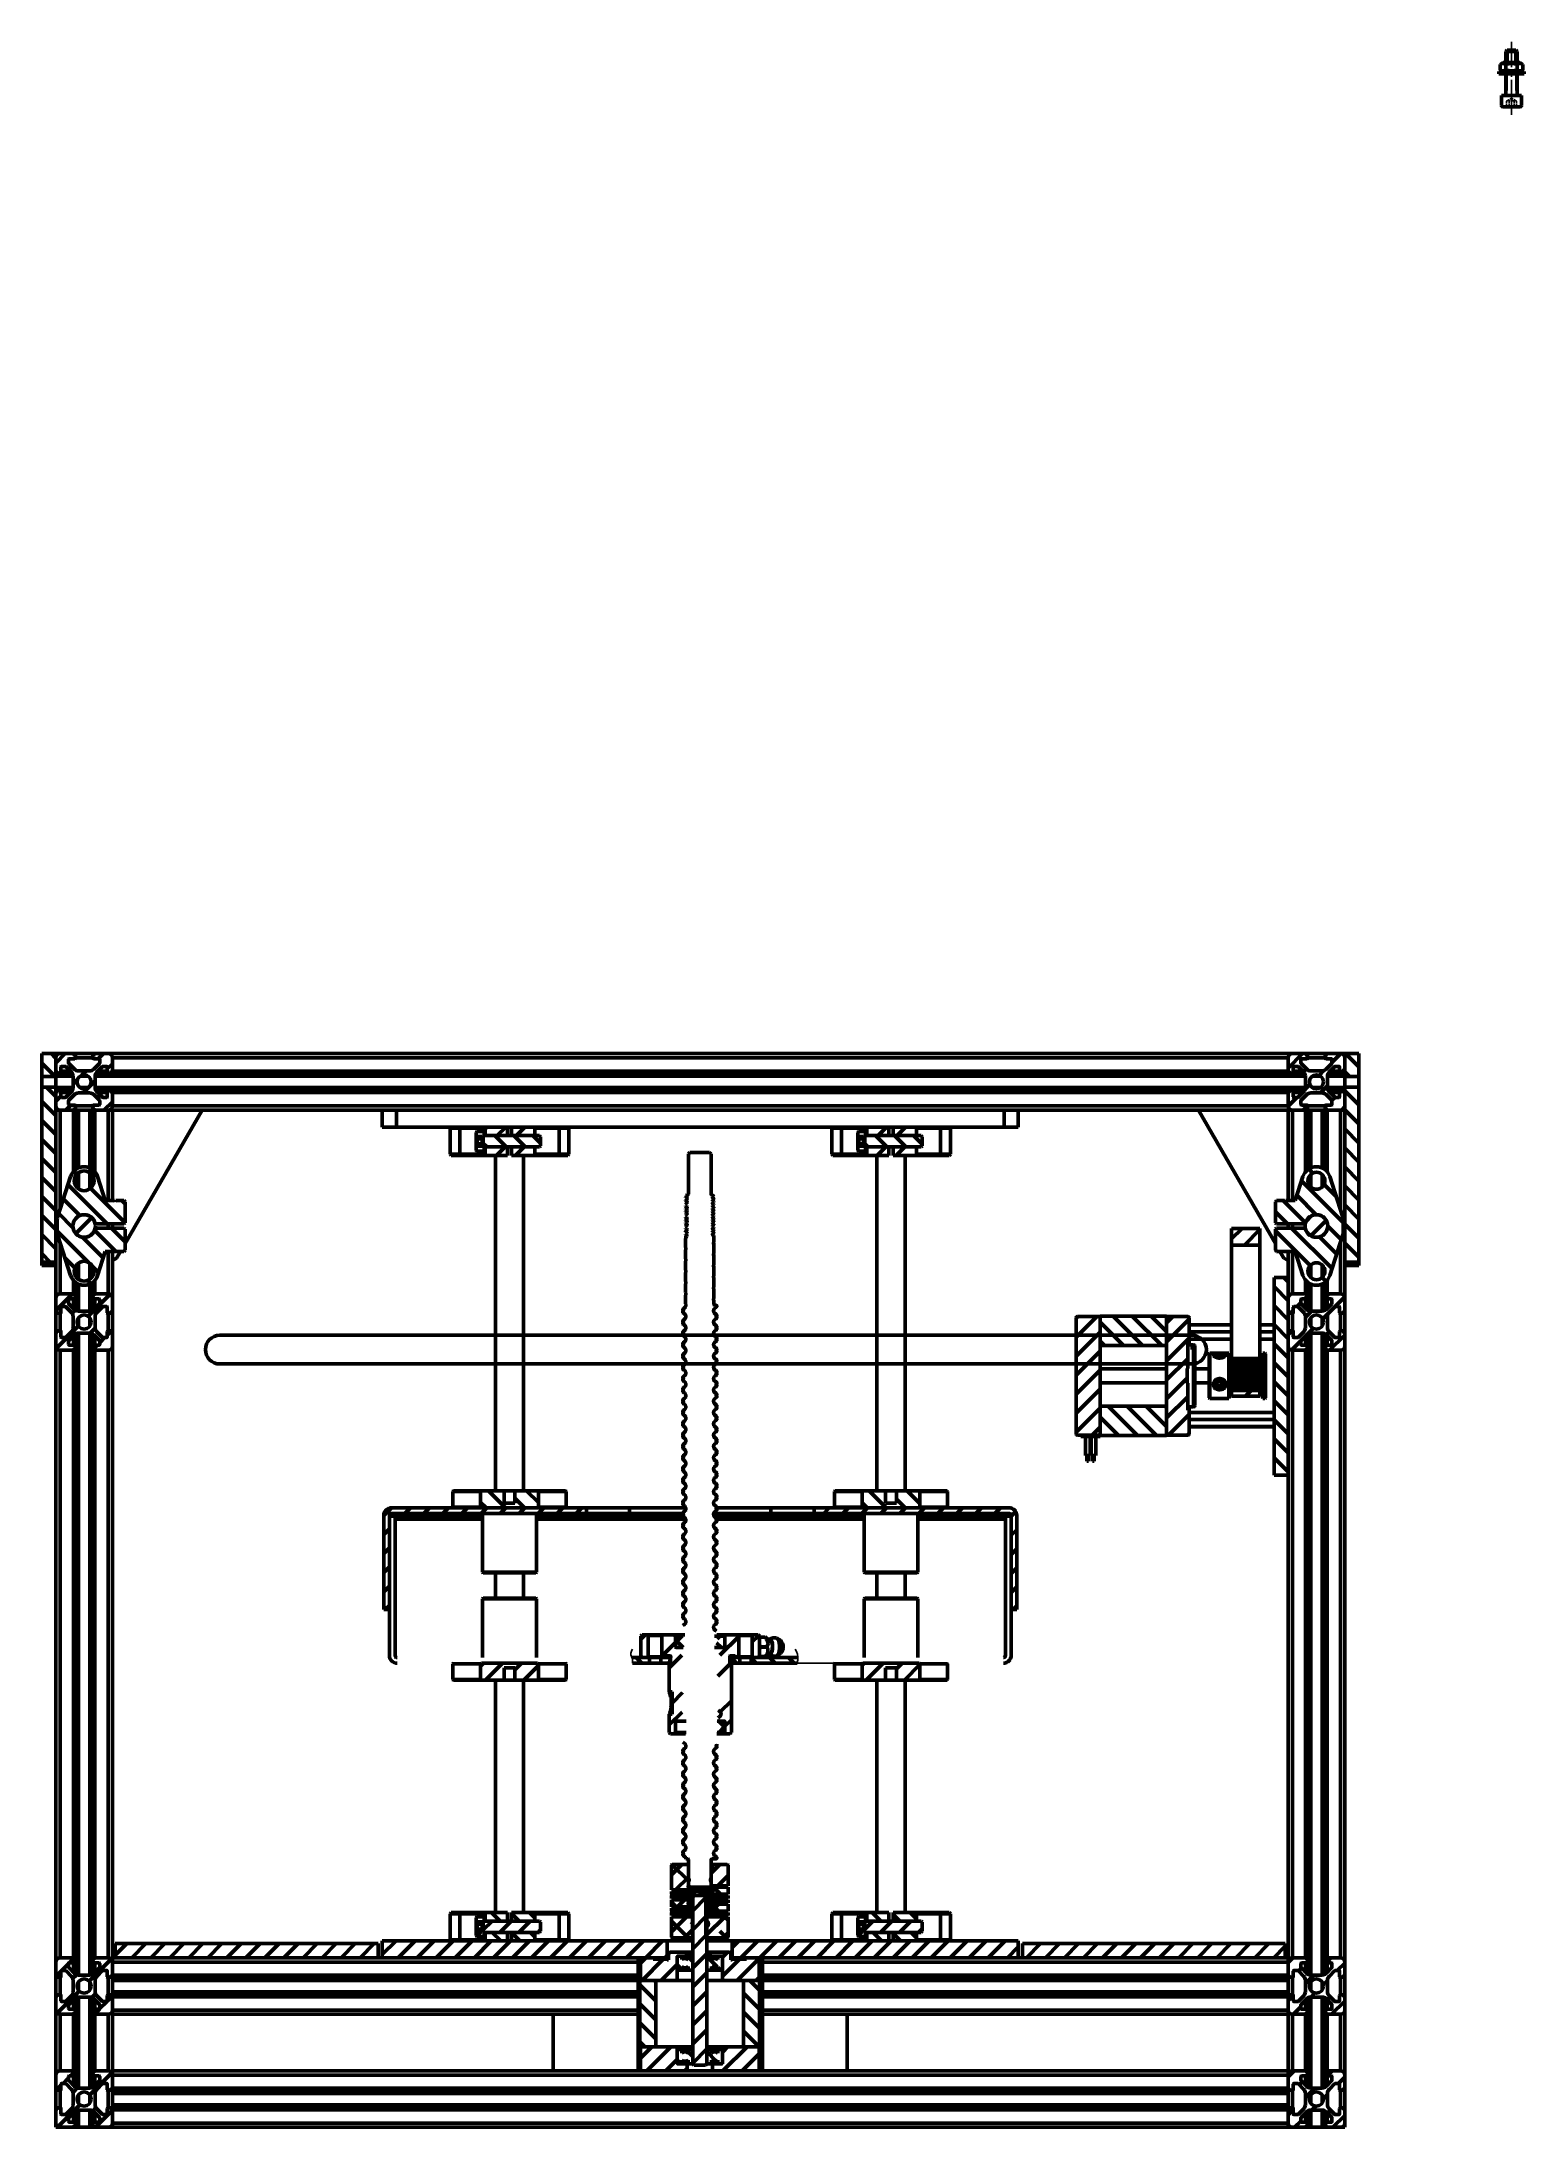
# Model space of a CAD drawing. Header units: millimetres. Extents: x -1615 to 4166, y 5 to 3174.
# Drawn here: x 2076.8 to 2426.5, y 1705.3 to 2197.4 of the extents above; entities that cross this region are included whole.
import ezdxf

# ---------------------------------------------------------------- set-up
doc = ezdxf.new("R2010")
doc.units = ezdxf.units.MM
doc.header["$LTSCALE"] = 0.25
for name, pattern in [('ACAD_ISO02W100', [15, 12, -3]), ('ACAD_ISO08W100', [36, 24, -3, 6, -3]), ('AM_ISO02W050x2', [3.75, 3, -0.75])]:
    doc.linetypes.add(name, pattern=pattern)
for name, color, linetype, lineweight in [('duong tam', 2, 'ACAD_ISO08W100', 25), ('Net dam', 7, 'Continuous', 50), ('net manh', 3, 'Continuous', 25), ('netdut', 6, 'ACAD_ISO02W100', 25)]:
    doc.layers.add(name, color=color, linetype=linetype, lineweight=lineweight)
pattern_1 = [(45, (1858.4246, 670.5362), (-2.245064, 2.245064), [])]
pattern_2 = [(135, (1858.4246, 670.5362), (-2.245064, -2.245064), [])]
pattern_3 = [(45, (1858.4246, 670.5362), (-2.245064, 2.245064), []), (135, (1858.4246, 670.5362), (-6.735192, 2.245064), [7.9375, -4.7625])]
pattern_4 = [(45, (1858.425, 670.536), (-6.73519, 6.73519), []), (45, (1862.915, 670.536), (-6.73519, 6.73519), [])]
pattern_5 = [(135, (1858.4246, 670.5362), (-2.245064, -2.245064), []), (225, (1858.4246, 670.5362), (2.245064, -2.245064), [])]

msp = doc.modelspace()

# ---------------------------------------------------------------- hatches: boundary and pattern name
at = {"layer": 'Net dam'}
h = msp.add_hatch(dxfattribs=at)
h.set_pattern_fill('ANSI31', color=256, angle=90, style=0)
h.set_pattern_definition(pattern_2)
h.paths.add_polyline_path([(2080.133, 1958.633), (2076.8, 1958.633), (2076.8, 1953.217), (2080.133, 1953.217)], flags=0)
h = msp.add_hatch(dxfattribs=at)
h.set_pattern_fill('ANSI31', color=256, style=0)
h.set_pattern_definition(pattern_1)
edge = h.paths.add_edge_path(flags=0)
edge.add_line((2092.133, 1948.3), (2091.229, 1948.3))
edge.add_arc((2091.229, 1948.433), 0.133, 225, 270, ccw=False)
edge.add_line((2091.135, 1948.339), (2089.79, 1949.683))
edge.add_arc((2090.733, 1950.626), 1.333, 180, 225, ccw=False)
edge.add_line((2089.4, 1950.626), (2089.4, 1953.307))
edge.add_arc((2090.733, 1953.307), 1.333, 135, 180, ccw=False)
edge.add_line((2089.79, 1954.25), (2091.135, 1955.594))
edge.add_arc((2091.229, 1955.5), 0.133, 90, 135, ccw=False)
edge.add_line((2091.229, 1955.633), (2092.133, 1955.633))
edge.add_arc((2092.133, 1955.5), 0.133, 0, 90, ccw=False)
edge.add_line((2092.267, 1955.5), (2092.267, 1954.166))
edge.add_arc((2092.4, 1954.166), 0.133, 180, 270)
edge.add_line((2092.4, 1954.033), (2093, 1954.033))
edge.add_arc((2093, 1954.166), 0.133, 270, 360)
edge.add_line((2093.133, 1954.166), (2093.133, 1954.233))
edge.add_arc((2093.267, 1954.233), 0.133, 90, 180, ccw=False)
edge.add_line((2093.267, 1954.366), (2093.333, 1954.366))
edge.add_arc((2093.333, 1954.5), 0.133, 270, 360)
edge.add_line((2093.467, 1954.5), (2093.467, 1957.633))
edge.add_arc((2092.467, 1957.633), 1, 0, 90)
edge.add_line((2092.467, 1958.633), (2089.333, 1958.633))
edge.add_arc((2089.333, 1958.5), 0.133, 90, 180)
edge.add_line((2089.2, 1958.5), (2089.2, 1958.433))
edge.add_arc((2089.067, 1958.433), 0.133, 270, 360, ccw=False)
edge.add_line((2089.067, 1958.3), (2089, 1958.3))
edge.add_arc((2089, 1958.166), 0.133, 90, 180)
edge.add_line((2088.867, 1958.166), (2088.867, 1957.566))
edge.add_arc((2089, 1957.566), 0.133, 180, 270)
edge.add_line((2089, 1957.433), (2090.333, 1957.433))
edge.add_arc((2090.333, 1957.3), 0.133, 0, 90, ccw=False)
edge.add_line((2090.467, 1957.3), (2090.467, 1956.395))
edge.add_arc((2090.333, 1956.395), 0.133, 315, 360, ccw=False)
edge.add_line((2090.428, 1956.301), (2089.083, 1954.957))
edge.add_arc((2088.141, 1955.9), 1.333, 270, 315, ccw=False)
edge.add_line((2088.141, 1954.566), (2085.459, 1954.566))
edge.add_arc((2085.459, 1955.9), 1.333, 225, 270, ccw=False)
edge.add_line((2084.516, 1954.957), (2083.172, 1956.301))
edge.add_arc((2083.267, 1956.395), 0.133, 180, 225, ccw=False)
edge.add_line((2083.133, 1956.395), (2083.133, 1957.3))
edge.add_arc((2083.267, 1957.3), 0.133, 90, 180, ccw=False)
edge.add_line((2083.267, 1957.433), (2084.6, 1957.433))
edge.add_arc((2084.6, 1957.566), 0.133, 270, 360)
edge.add_line((2084.733, 1957.566), (2084.733, 1958.166))
edge.add_arc((2084.6, 1958.166), 0.133, 0, 90)
edge.add_line((2084.6, 1958.3), (2084.533, 1958.3))
edge.add_arc((2084.533, 1958.433), 0.133, 180, 270, ccw=False)
edge.add_line((2084.4, 1958.433), (2084.4, 1958.5))
edge.add_arc((2084.267, 1958.5), 0.133, 0, 90)
edge.add_line((2084.267, 1958.633), (2081.133, 1958.633))
edge.add_arc((2081.133, 1957.633), 1, 90, 180)
edge.add_line((2080.133, 1957.633), (2080.133, 1954.5))
edge.add_arc((2080.267, 1954.5), 0.133, 180, 270)
edge.add_line((2080.267, 1954.366), (2080.333, 1954.366))
edge.add_arc((2080.333, 1954.233), 0.133, 0, 90, ccw=False)
edge.add_line((2080.467, 1954.233), (2080.467, 1954.166))
edge.add_arc((2080.6, 1954.166), 0.133, 180, 270)
edge.add_line((2080.6, 1954.033), (2081.2, 1954.033))
edge.add_arc((2081.2, 1954.166), 0.133, 270, 360)
edge.add_line((2081.333, 1954.166), (2081.333, 1955.5))
edge.add_arc((2081.467, 1955.5), 0.133, 90, 180, ccw=False)
edge.add_line((2081.467, 1955.633), (2082.371, 1955.633))
edge.add_arc((2082.371, 1955.5), 0.133, 45, 90, ccw=False)
edge.add_line((2082.465, 1955.594), (2083.809, 1954.25))
edge.add_arc((2082.867, 1953.307), 1.333, 0, 45, ccw=False)
edge.add_line((2084.2, 1953.307), (2084.2, 1950.626))
edge.add_arc((2082.867, 1950.626), 1.333, 315, 360, ccw=False)
edge.add_line((2083.809, 1949.683), (2082.465, 1948.339))
edge.add_arc((2082.371, 1948.433), 0.133, 270, 315, ccw=False)
edge.add_line((2082.371, 1948.3), (2081.467, 1948.3))
edge.add_arc((2081.467, 1948.433), 0.133, 180, 270, ccw=False)
edge.add_line((2081.333, 1948.433), (2081.333, 1949.766))
edge.add_arc((2081.2, 1949.766), 0.133, 0, 90)
edge.add_line((2081.2, 1949.9), (2080.6, 1949.9))
edge.add_arc((2080.6, 1949.766), 0.133, 90, 180)
edge.add_line((2080.467, 1949.766), (2080.467, 1949.7))
edge.add_arc((2080.333, 1949.7), 0.133, 270, 360, ccw=False)
edge.add_line((2080.333, 1949.566), (2080.267, 1949.566))
edge.add_arc((2080.267, 1949.433), 0.133, 90, 180)
edge.add_line((2080.133, 1949.433), (2080.133, 1946.3))
edge.add_arc((2081.133, 1946.3), 1, 180, 270)
edge.add_line((2081.133, 1945.3), (2084.267, 1945.3))
edge.add_arc((2084.267, 1945.433), 0.133, 270, 360)
edge.add_line((2084.4, 1945.433), (2084.4, 1945.5))
edge.add_arc((2084.533, 1945.5), 0.133, 90, 180, ccw=False)
edge.add_line((2084.533, 1945.633), (2084.6, 1945.633))
edge.add_arc((2084.6, 1945.766), 0.133, 270, 360)
edge.add_line((2084.733, 1945.766), (2084.733, 1946.366))
edge.add_arc((2084.6, 1946.366), 0.133, 0, 90)
edge.add_line((2084.6, 1946.5), (2083.267, 1946.5))
edge.add_arc((2083.267, 1946.633), 0.133, 180, 270, ccw=False)
edge.add_line((2083.133, 1946.633), (2083.133, 1947.537))
edge.add_arc((2083.267, 1947.537), 0.133, 135, 180, ccw=False)
edge.add_line((2083.172, 1947.632), (2084.516, 1948.976))
edge.add_arc((2085.459, 1948.033), 1.333, 90, 135, ccw=False)
edge.add_line((2085.459, 1949.366), (2088.141, 1949.366))
edge.add_arc((2088.141, 1948.033), 1.333, 45, 90, ccw=False)
edge.add_line((2089.083, 1948.976), (2090.428, 1947.632))
edge.add_arc((2090.333, 1947.537), 0.133, 0, 45, ccw=False)
edge.add_line((2090.467, 1947.537), (2090.467, 1946.633))
edge.add_arc((2090.333, 1946.633), 0.133, 270, 360, ccw=False)
edge.add_line((2090.333, 1946.5), (2089, 1946.5))
edge.add_arc((2089, 1946.366), 0.133, 90, 180)
edge.add_line((2088.867, 1946.366), (2088.867, 1945.766))
edge.add_arc((2089, 1945.766), 0.133, 180, 270)
edge.add_line((2089, 1945.633), (2089.067, 1945.633))
edge.add_arc((2089.067, 1945.5), 0.133, 0, 90, ccw=False)
edge.add_line((2089.2, 1945.5), (2089.2, 1945.433))
edge.add_arc((2089.333, 1945.433), 0.133, 180, 270)
edge.add_line((2089.333, 1945.3), (2092.467, 1945.3))
edge.add_arc((2092.467, 1946.3), 1, 270, 360)
edge.add_line((2093.467, 1946.3), (2093.467, 1949.433))
edge.add_arc((2093.333, 1949.433), 0.133, 0, 90)
edge.add_line((2093.333, 1949.566), (2093.267, 1949.566))
edge.add_arc((2093.267, 1949.7), 0.133, 180, 270, ccw=False)
edge.add_line((2093.133, 1949.7), (2093.133, 1949.766))
edge.add_arc((2093, 1949.766), 0.133, 0, 90)
edge.add_line((2093, 1949.9), (2092.4, 1949.9))
edge.add_arc((2092.4, 1949.766), 0.133, 90, 180)
edge.add_line((2092.267, 1949.766), (2092.267, 1948.433))
edge.add_arc((2092.133, 1948.433), 0.133, 270, 360, ccw=False)
edge = h.paths.add_edge_path(flags=0)
edge.add_arc((2086.8, 1951.966), 1.667, 0, 360)
h = msp.add_hatch(dxfattribs=at)
h.set_pattern_fill('ANSI31', color=256, style=0)
h.set_pattern_definition(pattern_1)
edge = h.paths.add_edge_path(flags=0)
edge.add_line((2374.476, 1949.683), (2373.132, 1948.339))
edge.add_arc((2373.038, 1948.433), 0.133, 270, 315, ccw=False)
edge.add_line((2373.038, 1948.3), (2372.133, 1948.3))
edge.add_arc((2372.133, 1948.433), 0.133, 180, 270, ccw=False)
edge.add_line((2372, 1948.433), (2372, 1949.766))
edge.add_arc((2371.867, 1949.766), 0.133, 0, 90)
edge.add_line((2371.867, 1949.9), (2371.267, 1949.9))
edge.add_arc((2371.267, 1949.766), 0.133, 90, 180)
edge.add_line((2371.133, 1949.766), (2371.133, 1949.7))
edge.add_arc((2371, 1949.7), 0.133, 270, 360, ccw=False)
edge.add_line((2371, 1949.566), (2370.933, 1949.566))
edge.add_arc((2370.933, 1949.433), 0.133, 90, 180)
edge.add_line((2370.8, 1949.433), (2370.8, 1946.3))
edge.add_arc((2371.8, 1946.3), 1, 180, 270)
edge.add_line((2371.8, 1945.3), (2374.933, 1945.3))
edge.add_arc((2374.933, 1945.433), 0.133, 270, 360)
edge.add_line((2375.067, 1945.433), (2375.067, 1945.5))
edge.add_arc((2375.2, 1945.5), 0.133, 90, 180, ccw=False)
edge.add_line((2375.2, 1945.633), (2375.267, 1945.633))
edge.add_arc((2375.267, 1945.766), 0.133, 270, 360)
edge.add_line((2375.4, 1945.766), (2375.4, 1946.366))
edge.add_arc((2375.267, 1946.366), 0.133, 0, 90)
edge.add_line((2375.267, 1946.5), (2373.933, 1946.5))
edge.add_arc((2373.933, 1946.633), 0.133, 180, 270, ccw=False)
edge.add_line((2373.8, 1946.633), (2373.8, 1947.537))
edge.add_arc((2373.933, 1947.537), 0.133, 135, 180, ccw=False)
edge.add_line((2373.839, 1947.632), (2375.183, 1948.976))
edge.add_arc((2376.126, 1948.033), 1.333, 90, 135, ccw=False)
edge.add_line((2376.126, 1949.366), (2378.807, 1949.366))
edge.add_arc((2378.807, 1948.033), 1.333, 45, 90, ccw=False)
edge.add_line((2379.75, 1948.976), (2381.094, 1947.632))
edge.add_arc((2381, 1947.537), 0.133, 0, 45, ccw=False)
edge.add_line((2381.133, 1947.537), (2381.133, 1946.633))
edge.add_arc((2381, 1946.633), 0.133, 270, 360, ccw=False)
edge.add_line((2381, 1946.5), (2379.667, 1946.5))
edge.add_arc((2379.667, 1946.366), 0.133, 90, 180)
edge.add_line((2379.533, 1946.366), (2379.533, 1945.766))
edge.add_arc((2379.667, 1945.766), 0.133, 180, 270)
edge.add_line((2379.667, 1945.633), (2379.733, 1945.633))
edge.add_arc((2379.733, 1945.5), 0.133, 0, 90, ccw=False)
edge.add_line((2379.867, 1945.5), (2379.867, 1945.433))
edge.add_arc((2380, 1945.433), 0.133, 180, 270)
edge.add_line((2380, 1945.3), (2383.133, 1945.3))
edge.add_arc((2383.133, 1946.3), 1, 270, 360)
edge.add_line((2384.133, 1946.3), (2384.133, 1949.433))
edge.add_arc((2384, 1949.433), 0.133, 0, 90)
edge.add_line((2384, 1949.566), (2383.933, 1949.566))
edge.add_arc((2383.933, 1949.7), 0.133, 180, 270, ccw=False)
edge.add_line((2383.8, 1949.7), (2383.8, 1949.766))
edge.add_arc((2383.667, 1949.766), 0.133, 0, 90)
edge.add_line((2383.667, 1949.9), (2383.067, 1949.9))
edge.add_arc((2383.067, 1949.766), 0.133, 90, 180)
edge.add_line((2382.933, 1949.766), (2382.933, 1948.433))
edge.add_arc((2382.8, 1948.433), 0.133, 270, 360, ccw=False)
edge.add_line((2382.8, 1948.3), (2381.896, 1948.3))
edge.add_arc((2381.896, 1948.433), 0.133, 225, 270, ccw=False)
edge.add_line((2381.801, 1948.339), (2380.457, 1949.683))
edge.add_arc((2381.4, 1950.626), 1.333, 180, 225, ccw=False)
edge.add_line((2380.067, 1950.626), (2380.067, 1953.307))
edge.add_arc((2381.4, 1953.307), 1.333, 135, 180, ccw=False)
edge.add_line((2380.457, 1954.25), (2381.801, 1955.594))
edge.add_arc((2381.896, 1955.5), 0.133, 90, 135, ccw=False)
edge.add_line((2381.896, 1955.633), (2382.8, 1955.633))
edge.add_arc((2382.8, 1955.5), 0.133, 0, 90, ccw=False)
edge.add_line((2382.933, 1955.5), (2382.933, 1954.166))
edge.add_arc((2383.067, 1954.166), 0.133, 180, 270)
edge.add_line((2383.067, 1954.033), (2383.667, 1954.033))
edge.add_arc((2383.667, 1954.166), 0.133, 270, 360)
edge.add_line((2383.8, 1954.166), (2383.8, 1954.233))
edge.add_arc((2383.933, 1954.233), 0.133, 90, 180, ccw=False)
edge.add_line((2383.933, 1954.366), (2384, 1954.366))
edge.add_arc((2384, 1954.5), 0.133, 270, 360)
edge.add_line((2384.133, 1954.5), (2384.133, 1957.633))
edge.add_arc((2383.133, 1957.633), 1, 0, 90)
edge.add_line((2383.133, 1958.633), (2380, 1958.633))
edge.add_arc((2380, 1958.5), 0.133, 90, 180)
edge.add_line((2379.867, 1958.5), (2379.867, 1958.433))
edge.add_arc((2379.733, 1958.433), 0.133, 270, 360, ccw=False)
edge.add_line((2379.733, 1958.3), (2379.667, 1958.3))
edge.add_arc((2379.667, 1958.166), 0.133, 90, 180)
edge.add_line((2379.533, 1958.166), (2379.533, 1957.566))
edge.add_arc((2379.667, 1957.566), 0.133, 180, 270)
edge.add_line((2379.667, 1957.433), (2381, 1957.433))
edge.add_arc((2381, 1957.3), 0.133, 0, 90, ccw=False)
edge.add_line((2381.133, 1957.3), (2381.133, 1956.395))
edge.add_arc((2381, 1956.395), 0.133, 315, 360, ccw=False)
edge.add_line((2381.094, 1956.301), (2379.75, 1954.957))
edge.add_arc((2378.807, 1955.9), 1.333, 270, 315, ccw=False)
edge.add_line((2378.807, 1954.566), (2376.126, 1954.566))
edge.add_arc((2376.126, 1955.9), 1.333, 225, 270, ccw=False)
edge.add_line((2375.183, 1954.957), (2373.839, 1956.301))
edge.add_arc((2373.933, 1956.395), 0.133, 180, 225, ccw=False)
edge.add_line((2373.8, 1956.395), (2373.8, 1957.3))
edge.add_arc((2373.933, 1957.3), 0.133, 90, 180, ccw=False)
edge.add_line((2373.933, 1957.433), (2375.267, 1957.433))
edge.add_arc((2375.267, 1957.566), 0.133, 270, 360)
edge.add_line((2375.4, 1957.566), (2375.4, 1958.166))
edge.add_arc((2375.267, 1958.166), 0.133, 0, 90)
edge.add_line((2375.267, 1958.3), (2375.2, 1958.3))
edge.add_arc((2375.2, 1958.433), 0.133, 180, 270, ccw=False)
edge.add_line((2375.067, 1958.433), (2375.067, 1958.5))
edge.add_arc((2374.933, 1958.5), 0.133, 0, 90)
edge.add_line((2374.933, 1958.633), (2371.8, 1958.633))
edge.add_arc((2371.8, 1957.633), 1, 90, 180)
edge.add_line((2370.8, 1957.633), (2370.8, 1954.5))
edge.add_arc((2370.933, 1954.5), 0.133, 180, 270)
edge.add_line((2370.933, 1954.366), (2371, 1954.366))
edge.add_arc((2371, 1954.233), 0.133, 0, 90, ccw=False)
edge.add_line((2371.133, 1954.233), (2371.133, 1954.166))
edge.add_arc((2371.267, 1954.166), 0.133, 180, 270)
edge.add_line((2371.267, 1954.033), (2371.867, 1954.033))
edge.add_arc((2371.867, 1954.166), 0.133, 270, 360)
edge.add_line((2372, 1954.166), (2372, 1955.5))
edge.add_arc((2372.133, 1955.5), 0.133, 90, 180, ccw=False)
edge.add_line((2372.133, 1955.633), (2373.038, 1955.633))
edge.add_arc((2373.038, 1955.5), 0.133, 45, 90, ccw=False)
edge.add_line((2373.132, 1955.594), (2374.476, 1954.25))
edge.add_arc((2373.533, 1953.307), 1.333, 0, 45, ccw=False)
edge.add_line((2374.867, 1953.307), (2374.867, 1950.626))
edge.add_arc((2373.533, 1950.626), 1.333, 315, 360, ccw=False)
edge = h.paths.add_edge_path(flags=0)
edge.add_arc((2377.467, 1951.966), 1.667, 0, 360)
h = msp.add_hatch(dxfattribs=at)
h.set_pattern_fill('ANSI31', color=256, angle=90, style=0)
h.set_pattern_definition(pattern_2)
h.paths.add_polyline_path([(2387.467, 1958.633), (2384.133, 1958.633), (2384.133, 1953.217), (2387.467, 1953.217)], flags=0)
h = msp.add_hatch(dxfattribs=at)
h.set_pattern_fill('ANSI31', color=256, angle=90, style=0)
h.set_pattern_definition(pattern_2)
h.paths.add_polyline_path([(2076.8, 1909.448), (2080.133, 1909.448), (2080.133, 1950.715), (2076.8, 1950.715)], flags=0)
h = msp.add_hatch(dxfattribs=at)
h.set_pattern_fill('ANSI31', color=256, angle=90, style=0)
h.set_pattern_definition(pattern_2)
h.paths.add_polyline_path([(2384.133, 1909.448), (2387.467, 1909.448), (2387.467, 1950.715), (2384.133, 1950.715)], flags=0)
h = msp.add_hatch(dxfattribs=at)
h.set_pattern_fill('ANSI31', color=256, angle=90, style=0)
h.set_pattern_definition(pattern_2)
edge = h.paths.add_edge_path(flags=0)
edge.add_line((2179.267, 1939.421), (2179.527, 1939.121))
edge.add_line((2179.527, 1939.121), (2180.673, 1939.121))
edge.add_line((2180.673, 1939.121), (2180.933, 1938.821))
edge.add_line((2180.933, 1938.821), (2180.933, 1937.112))
edge.add_line((2180.933, 1937.112), (2180.673, 1936.812))
edge.add_line((2180.673, 1936.812), (2179.527, 1936.812))
edge.add_line((2179.527, 1936.812), (2179.267, 1936.511))
edge.add_line((2179.267, 1936.511), (2179.267, 1935.9))
edge.add_arc((2179.533, 1935.9), 0.267, 180, 270)
edge.add_line((2179.533, 1935.633), (2181.133, 1935.633))
edge.add_line((2181.133, 1935.633), (2181.133, 1936.633))
edge.add_line((2181.133, 1936.633), (2194.207, 1936.633))
edge.add_line((2194.207, 1936.633), (2194.467, 1936.893))
edge.add_line((2194.467, 1936.893), (2194.467, 1939.04))
edge.add_line((2194.467, 1939.04), (2194.207, 1939.3))
edge.add_line((2194.207, 1939.3), (2181.133, 1939.3))
edge.add_line((2181.133, 1939.3), (2181.133, 1940.3))
edge.add_line((2181.133, 1940.3), (2179.533, 1940.3))
edge.add_arc((2179.533, 1940.033), 0.267, 90, 180)
edge.add_line((2179.267, 1940.033), (2179.267, 1939.421))
h = msp.add_hatch(dxfattribs=at)
h.set_pattern_fill('ANSI31', color=256, style=0)
h.set_pattern_definition(pattern_1)
h.paths.add_polyline_path([(2181.4, 1939.3), (2186.633, 1939.3), (2186.633, 1941.3), (2181.4, 1941.3)], flags=0)
h = msp.add_hatch(dxfattribs=at)
h.set_pattern_fill('ANSI31', color=256, style=0)
h.set_pattern_definition(pattern_1)
h.paths.add_polyline_path([(2192.867, 1941.3), (2187.633, 1941.3), (2187.633, 1939.3), (2193.133, 1939.3), (2193.133, 1941.033)], flags=0)
h = msp.add_hatch(dxfattribs=at)
h.set_pattern_fill('ANSI31', color=256, angle=90, style=0)
h.set_pattern_definition(pattern_2)
edge = h.paths.add_edge_path(flags=0)
edge.add_line((2269.267, 1939.421), (2269.527, 1939.121))
edge.add_line((2269.527, 1939.121), (2270.673, 1939.121))
edge.add_line((2270.673, 1939.121), (2270.933, 1938.821))
edge.add_line((2270.933, 1938.821), (2270.933, 1937.112))
edge.add_line((2270.933, 1937.112), (2270.673, 1936.812))
edge.add_line((2270.673, 1936.812), (2269.527, 1936.812))
edge.add_line((2269.527, 1936.812), (2269.267, 1936.511))
edge.add_line((2269.267, 1936.511), (2269.267, 1935.9))
edge.add_arc((2269.533, 1935.9), 0.267, 180, 270)
edge.add_line((2269.533, 1935.633), (2271.133, 1935.633))
edge.add_line((2271.133, 1935.633), (2271.133, 1936.633))
edge.add_line((2271.133, 1936.633), (2284.207, 1936.633))
edge.add_line((2284.207, 1936.633), (2284.467, 1936.893))
edge.add_line((2284.467, 1936.893), (2284.467, 1939.04))
edge.add_line((2284.467, 1939.04), (2284.207, 1939.3))
edge.add_line((2284.207, 1939.3), (2271.133, 1939.3))
edge.add_line((2271.133, 1939.3), (2271.133, 1940.3))
edge.add_line((2271.133, 1940.3), (2269.533, 1940.3))
edge.add_arc((2269.533, 1940.033), 0.267, 90, 180)
edge.add_line((2269.267, 1940.033), (2269.267, 1939.421))
h = msp.add_hatch(dxfattribs=at)
h.set_pattern_fill('ANSI31', color=256, style=0)
h.set_pattern_definition(pattern_1)
h.paths.add_polyline_path([(2271.4, 1939.3), (2276.633, 1939.3), (2276.633, 1941.3), (2271.4, 1941.3)], flags=0)
h = msp.add_hatch(dxfattribs=at)
h.set_pattern_fill('ANSI31', color=256, style=0)
h.set_pattern_definition(pattern_1)
h.paths.add_polyline_path([(2282.867, 1941.3), (2277.633, 1941.3), (2277.633, 1939.3), (2283.133, 1939.3), (2283.133, 1941.033)], flags=0)
h = msp.add_hatch(dxfattribs=at)
h.set_pattern_fill('ANSI31', color=256, style=0)
h.set_pattern_definition(pattern_1)
h.paths.add_polyline_path([(2181.4, 1934.633), (2186.633, 1934.633), (2186.633, 1936.633), (2181.4, 1936.633)], flags=0)
h = msp.add_hatch(dxfattribs=at)
h.set_pattern_fill('ANSI31', color=256, style=0)
h.set_pattern_definition(pattern_1)
h.paths.add_polyline_path([(2193.133, 1934.633), (2193.133, 1936.633), (2187.633, 1936.633), (2187.633, 1934.633)], flags=0)
h = msp.add_hatch(dxfattribs=at)
h.set_pattern_fill('ANSI31', color=256, style=0)
h.set_pattern_definition(pattern_1)
h.paths.add_polyline_path([(2271.4, 1934.633), (2276.633, 1934.633), (2276.633, 1936.633), (2271.4, 1936.633)], flags=0)
h = msp.add_hatch(dxfattribs=at)
h.set_pattern_fill('ANSI31', color=256, style=0)
h.set_pattern_definition(pattern_1)
h.paths.add_polyline_path([(2283.133, 1934.633), (2283.133, 1936.633), (2277.633, 1936.633), (2277.633, 1934.633)], flags=0)
h = msp.add_hatch(dxfattribs=at)
h.set_pattern_fill('ANSI31', color=256, angle=90, style=0)
h.set_pattern_definition(pattern_2)
edge = h.paths.add_edge_path(flags=0)
edge.add_arc((2083.8, 1916.64), 3.333, 180, 197.80706)
edge.add_line((2080.626, 1915.62), (2083.626, 1906.28))
edge.add_arc((2086.8, 1907.3), 3.333, 197.80706, 342.19294)
edge.add_line((2089.974, 1906.28), (2091.8, 1911.966))
edge.add_line((2091.8, 1911.966), (2096.2, 1911.966))
edge.add_line((2096.2, 1911.966), (2096.467, 1912.233))
edge.add_line((2096.467, 1912.233), (2096.467, 1917.2))
edge.add_line((2096.467, 1917.2), (2096.2, 1917.466))
edge.add_line((2096.2, 1917.466), (2089.419, 1917.466))
edge.add_arc((2086.8, 1917.966), 2.667, 10.80692, 349.19308, ccw=False)
edge.add_line((2089.419, 1918.466), (2096.2, 1918.466))
edge.add_line((2096.2, 1918.466), (2096.467, 1918.733))
edge.add_line((2096.467, 1918.733), (2096.467, 1923.7))
edge.add_line((2096.467, 1923.7), (2096.2, 1923.966))
edge.add_line((2096.2, 1923.966), (2094.287, 1923.966))
edge.add_line((2094.287, 1923.966), (2094.133, 1923.7))
edge.add_line((2094.133, 1923.7), (2093.979, 1923.966))
edge.add_line((2093.979, 1923.966), (2091.8, 1923.966))
edge.add_line((2091.8, 1923.966), (2089.974, 1929.652))
edge.add_arc((2086.8, 1928.633), 3.333, 17.80706, 162.19294)
edge.add_line((2083.626, 1929.652), (2080.626, 1920.312))
edge.add_arc((2083.8, 1919.293), 3.333, 162.19294, 180)
edge.add_line((2080.467, 1919.293), (2080.467, 1916.64))
edge = h.paths.add_edge_path(flags=0)
edge.add_arc((2086.8, 1928.633), 2.333, 0, 360)
edge = h.paths.add_edge_path(flags=0)
edge.add_arc((2086.8, 1907.3), 2.333, 0, 360)
h = msp.add_hatch(dxfattribs=at)
h.set_pattern_fill('ANSI31', color=256, angle=90, style=0)
h.set_pattern_definition(pattern_2)
edge = h.paths.add_edge_path(flags=0)
edge.add_line((2383.8, 1916.64), (2383.8, 1919.293))
edge.add_arc((2380.467, 1919.293), 3.333, 0, 17.80706)
edge.add_line((2383.64, 1920.312), (2380.64, 1929.652))
edge.add_arc((2377.467, 1928.633), 3.333, 17.80706, 162.19294)
edge.add_line((2374.293, 1929.652), (2372.467, 1923.966))
edge.add_line((2372.467, 1923.966), (2370.287, 1923.966))
edge.add_line((2370.287, 1923.966), (2370.133, 1923.7))
edge.add_line((2370.133, 1923.7), (2369.979, 1923.966))
edge.add_line((2369.979, 1923.966), (2368.067, 1923.966))
edge.add_line((2368.067, 1923.966), (2367.8, 1923.7))
edge.add_line((2367.8, 1923.7), (2367.8, 1918.733))
edge.add_line((2367.8, 1918.733), (2368.067, 1918.466))
edge.add_line((2368.067, 1918.466), (2374.847, 1918.466))
edge.add_arc((2377.467, 1917.966), 2.667, -169.19308, 169.19308, ccw=False)
edge.add_line((2374.847, 1917.466), (2368.067, 1917.466))
edge.add_line((2368.067, 1917.466), (2367.8, 1917.2))
edge.add_line((2367.8, 1917.2), (2367.8, 1912.233))
edge.add_line((2367.8, 1912.233), (2368.067, 1911.966))
edge.add_line((2368.067, 1911.966), (2372.467, 1911.966))
edge.add_line((2372.467, 1911.966), (2374.293, 1906.28))
edge.add_arc((2377.467, 1907.3), 3.333, 197.80706, 342.19294)
edge.add_line((2380.64, 1906.28), (2383.64, 1915.62))
edge.add_arc((2380.467, 1916.64), 3.333, 342.19294, 360)
edge = h.paths.add_edge_path(flags=0)
edge.add_arc((2377.467, 1928.633), 2, 0, 360)
edge = h.paths.add_edge_path(flags=0)
edge.add_arc((2377.467, 1907.3), 2, 0, 360)
h = msp.add_hatch(dxfattribs=at)
h.set_pattern_fill('ANSI31', color=256, style=0)
h.set_pattern_definition(pattern_1)
edge = h.paths.add_edge_path(flags=0)
edge.add_arc((2086.8, 1917.966), 2.667, 0, 360)
h = msp.add_hatch(dxfattribs=at)
h.set_pattern_fill('ANSI31', color=256, style=0)
h.set_pattern_definition(pattern_1)
edge = h.paths.add_edge_path(flags=0)
edge.add_arc((2377.467, 1917.966), 2.667, 0, 360)
h = msp.add_hatch(dxfattribs=at)
h.set_pattern_fill('ANSI31', color=256, style=0)
h.set_pattern_definition(pattern_1)
h.paths.add_polyline_path([(2357.467, 1913.468), (2364.133, 1913.468), (2364.133, 1917.409), (2357.467, 1917.409)], flags=0)
h = msp.add_hatch(dxfattribs=at)
h.set_pattern_fill('ANSI31', color=256, angle=90, style=0)
h.set_pattern_definition(pattern_2)
h.paths.add_polyline_path([(2367.467, 1905.807), (2367.467, 1859.14), (2370.8, 1859.14), (2370.8, 1905.807)], flags=0)
h = msp.add_hatch(dxfattribs=at)
h.set_pattern_fill('ANSI31', color=256, style=0)
h.set_pattern_definition(pattern_1)
edge = h.paths.add_edge_path(flags=0)
edge.add_arc((2091.229, 1898.833), 0.133, 90, 135, ccw=False)
edge.add_line((2091.229, 1898.966), (2092.133, 1898.966))
edge.add_arc((2092.133, 1898.833), 0.133, 0, 90, ccw=False)
edge.add_line((2092.267, 1898.833), (2092.267, 1897.5))
edge.add_arc((2092.4, 1897.5), 0.133, 180, 270)
edge.add_line((2092.4, 1897.366), (2093, 1897.366))
edge.add_arc((2093, 1897.5), 0.133, 270, 360)
edge.add_line((2093.133, 1897.5), (2093.133, 1897.566))
edge.add_arc((2093.267, 1897.566), 0.133, 90, 180, ccw=False)
edge.add_line((2093.267, 1897.7), (2093.333, 1897.7))
edge.add_arc((2093.333, 1897.833), 0.133, 270, 360)
edge.add_line((2093.467, 1897.833), (2093.467, 1900.966))
edge.add_arc((2092.467, 1900.966), 1, 0, 90)
edge.add_line((2092.467, 1901.966), (2089.333, 1901.966))
edge.add_arc((2089.333, 1901.833), 0.133, 90, 180)
edge.add_line((2089.2, 1901.833), (2089.2, 1901.766))
edge.add_arc((2089.067, 1901.766), 0.133, 270, 360, ccw=False)
edge.add_line((2089.067, 1901.633), (2089, 1901.633))
edge.add_arc((2089, 1901.5), 0.133, 90, 180)
edge.add_line((2088.867, 1901.5), (2088.867, 1900.9))
edge.add_arc((2089, 1900.9), 0.133, 180, 270)
edge.add_line((2089, 1900.766), (2090.333, 1900.766))
edge.add_arc((2090.333, 1900.633), 0.133, 0, 90, ccw=False)
edge.add_line((2090.467, 1900.633), (2090.467, 1899.729))
edge.add_arc((2090.333, 1899.729), 0.133, 315, 360, ccw=False)
edge.add_line((2090.428, 1899.634), (2089.083, 1898.29))
edge.add_arc((2088.141, 1899.233), 1.333, 270, 315, ccw=False)
edge.add_line((2088.141, 1897.9), (2085.459, 1897.9))
edge.add_arc((2085.459, 1899.233), 1.333, 225, 270, ccw=False)
edge.add_line((2084.516, 1898.29), (2083.172, 1899.634))
edge.add_arc((2083.267, 1899.729), 0.133, 180, 225, ccw=False)
edge.add_line((2083.133, 1899.729), (2083.133, 1900.633))
edge.add_arc((2083.267, 1900.633), 0.133, 90, 180, ccw=False)
edge.add_line((2083.267, 1900.766), (2084.6, 1900.766))
edge.add_arc((2084.6, 1900.9), 0.133, 270, 360)
edge.add_line((2084.733, 1900.9), (2084.733, 1901.5))
edge.add_arc((2084.6, 1901.5), 0.133, 0, 90)
edge.add_line((2084.6, 1901.633), (2084.533, 1901.633))
edge.add_arc((2084.533, 1901.766), 0.133, 180, 270, ccw=False)
edge.add_line((2084.4, 1901.766), (2084.4, 1901.833))
edge.add_arc((2084.267, 1901.833), 0.133, 0, 90)
edge.add_line((2084.267, 1901.966), (2081.133, 1901.966))
edge.add_arc((2081.133, 1900.966), 1, 90, 180)
edge.add_line((2080.133, 1900.966), (2080.133, 1897.833))
edge.add_arc((2080.267, 1897.833), 0.133, 180, 270)
edge.add_line((2080.267, 1897.7), (2080.333, 1897.7))
edge.add_arc((2080.333, 1897.566), 0.133, 0, 90, ccw=False)
edge.add_line((2080.467, 1897.566), (2080.467, 1897.5))
edge.add_arc((2080.6, 1897.5), 0.133, 180, 270)
edge.add_line((2080.6, 1897.366), (2081.2, 1897.366))
edge.add_arc((2081.2, 1897.5), 0.133, 270, 360)
edge.add_line((2081.333, 1897.5), (2081.333, 1898.833))
edge.add_arc((2081.467, 1898.833), 0.133, 90, 180, ccw=False)
edge.add_line((2081.467, 1898.966), (2082.371, 1898.966))
edge.add_arc((2082.371, 1898.833), 0.133, 45, 90, ccw=False)
edge.add_line((2082.465, 1898.927), (2083.809, 1897.583))
edge.add_arc((2082.867, 1896.64), 1.333, 0, 45, ccw=False)
edge.add_line((2084.2, 1896.64), (2084.2, 1893.959))
edge.add_arc((2082.867, 1893.959), 1.333, 315, 360, ccw=False)
edge.add_line((2083.809, 1893.016), (2082.465, 1891.672))
edge.add_arc((2082.371, 1891.766), 0.133, 270, 315, ccw=False)
edge.add_line((2082.371, 1891.633), (2081.467, 1891.633))
edge.add_arc((2081.467, 1891.766), 0.133, 180, 270, ccw=False)
edge.add_line((2081.333, 1891.766), (2081.333, 1893.1))
edge.add_arc((2081.2, 1893.1), 0.133, 0, 90)
edge.add_line((2081.2, 1893.233), (2080.6, 1893.233))
edge.add_arc((2080.6, 1893.1), 0.133, 90, 180)
edge.add_line((2080.467, 1893.1), (2080.467, 1893.033))
edge.add_arc((2080.333, 1893.033), 0.133, 270, 360, ccw=False)
edge.add_line((2080.333, 1892.9), (2080.267, 1892.9))
edge.add_arc((2080.267, 1892.766), 0.133, 90, 180)
edge.add_line((2080.133, 1892.766), (2080.133, 1889.633))
edge.add_arc((2081.133, 1889.633), 1, 180, 270)
edge.add_line((2081.133, 1888.633), (2084.267, 1888.633))
edge.add_arc((2084.267, 1888.766), 0.133, 270, 360)
edge.add_line((2084.4, 1888.766), (2084.4, 1888.833))
edge.add_arc((2084.533, 1888.833), 0.133, 90, 180, ccw=False)
edge.add_line((2084.533, 1888.966), (2084.6, 1888.966))
edge.add_arc((2084.6, 1889.1), 0.133, 270, 360)
edge.add_line((2084.733, 1889.1), (2084.733, 1889.7))
edge.add_arc((2084.6, 1889.7), 0.133, 0, 90)
edge.add_line((2084.6, 1889.833), (2083.267, 1889.833))
edge.add_arc((2083.267, 1889.966), 0.133, 180, 270, ccw=False)
edge.add_line((2083.133, 1889.966), (2083.133, 1890.871))
edge.add_arc((2083.267, 1890.871), 0.133, 135, 180, ccw=False)
edge.add_line((2083.172, 1890.965), (2084.516, 1892.309))
edge.add_arc((2085.459, 1891.366), 1.333, 90, 135, ccw=False)
edge.add_line((2085.459, 1892.7), (2088.141, 1892.7))
edge.add_arc((2088.141, 1891.366), 1.333, 45, 90, ccw=False)
edge.add_line((2089.083, 1892.309), (2090.428, 1890.965))
edge.add_arc((2090.333, 1890.871), 0.133, 0, 45, ccw=False)
edge.add_line((2090.467, 1890.871), (2090.467, 1889.966))
edge.add_arc((2090.333, 1889.966), 0.133, 270, 360, ccw=False)
edge.add_line((2090.333, 1889.833), (2089, 1889.833))
edge.add_arc((2089, 1889.7), 0.133, 90, 180)
edge.add_line((2088.867, 1889.7), (2088.867, 1889.1))
edge.add_arc((2089, 1889.1), 0.133, 180, 270)
edge.add_line((2089, 1888.966), (2089.067, 1888.966))
edge.add_arc((2089.067, 1888.833), 0.133, 0, 90, ccw=False)
edge.add_line((2089.2, 1888.833), (2089.2, 1888.766))
edge.add_arc((2089.333, 1888.766), 0.133, 180, 270)
edge.add_line((2089.333, 1888.633), (2092.467, 1888.633))
edge.add_arc((2092.467, 1889.633), 1, 270, 360)
edge.add_line((2093.467, 1889.633), (2093.467, 1892.766))
edge.add_arc((2093.333, 1892.766), 0.133, 0, 90)
edge.add_line((2093.333, 1892.9), (2093.267, 1892.9))
edge.add_arc((2093.267, 1893.033), 0.133, 180, 270, ccw=False)
edge.add_line((2093.133, 1893.033), (2093.133, 1893.1))
edge.add_arc((2093, 1893.1), 0.133, 0, 90)
edge.add_line((2093, 1893.233), (2092.4, 1893.233))
edge.add_arc((2092.4, 1893.1), 0.133, 90, 180)
edge.add_line((2092.267, 1893.1), (2092.267, 1891.766))
edge.add_arc((2092.133, 1891.766), 0.133, 270, 360, ccw=False)
edge.add_line((2092.133, 1891.633), (2091.229, 1891.633))
edge.add_arc((2091.229, 1891.766), 0.133, 225, 270, ccw=False)
edge.add_line((2091.135, 1891.672), (2089.79, 1893.016))
edge.add_arc((2090.733, 1893.959), 1.333, 180, 225, ccw=False)
edge.add_line((2089.4, 1893.959), (2089.4, 1896.64))
edge.add_arc((2090.733, 1896.64), 1.333, 135, 180, ccw=False)
edge.add_line((2089.79, 1897.583), (2091.135, 1898.927))
edge = h.paths.add_edge_path(flags=0)
edge.add_arc((2086.8, 1895.3), 1.667, 0, 360)
h = msp.add_hatch(dxfattribs=at)
h.set_pattern_fill('ANSI31', color=256, style=0)
h.set_pattern_definition(pattern_1)
edge = h.paths.add_edge_path(flags=0)
edge.add_arc((2381.896, 1898.833), 0.133, 90, 135, ccw=False)
edge.add_line((2381.896, 1898.966), (2382.8, 1898.966))
edge.add_arc((2382.8, 1898.833), 0.133, 0, 90, ccw=False)
edge.add_line((2382.933, 1898.833), (2382.933, 1897.5))
edge.add_arc((2383.067, 1897.5), 0.133, 180, 270)
edge.add_line((2383.067, 1897.366), (2383.667, 1897.366))
edge.add_arc((2383.667, 1897.5), 0.133, 270, 360)
edge.add_line((2383.8, 1897.5), (2383.8, 1897.566))
edge.add_arc((2383.933, 1897.566), 0.133, 90, 180, ccw=False)
edge.add_line((2383.933, 1897.7), (2384, 1897.7))
edge.add_arc((2384, 1897.833), 0.133, 270, 360)
edge.add_line((2384.133, 1897.833), (2384.133, 1900.966))
edge.add_arc((2383.133, 1900.966), 1, 0, 90)
edge.add_line((2383.133, 1901.966), (2380, 1901.966))
edge.add_arc((2380, 1901.833), 0.133, 90, 180)
edge.add_line((2379.867, 1901.833), (2379.867, 1901.766))
edge.add_arc((2379.733, 1901.766), 0.133, 270, 360, ccw=False)
edge.add_line((2379.733, 1901.633), (2379.667, 1901.633))
edge.add_arc((2379.667, 1901.5), 0.133, 90, 180)
edge.add_line((2379.533, 1901.5), (2379.533, 1900.9))
edge.add_arc((2379.667, 1900.9), 0.133, 180, 270)
edge.add_line((2379.667, 1900.766), (2381, 1900.766))
edge.add_arc((2381, 1900.633), 0.133, 0, 90, ccw=False)
edge.add_line((2381.133, 1900.633), (2381.133, 1899.729))
edge.add_arc((2381, 1899.729), 0.133, 315, 360, ccw=False)
edge.add_line((2381.094, 1899.634), (2379.75, 1898.29))
edge.add_arc((2378.807, 1899.233), 1.333, 270, 315, ccw=False)
edge.add_line((2378.807, 1897.9), (2376.126, 1897.9))
edge.add_arc((2376.126, 1899.233), 1.333, 225, 270, ccw=False)
edge.add_line((2375.183, 1898.29), (2373.839, 1899.634))
edge.add_arc((2373.933, 1899.729), 0.133, 180, 225, ccw=False)
edge.add_line((2373.8, 1899.729), (2373.8, 1900.633))
edge.add_arc((2373.933, 1900.633), 0.133, 90, 180, ccw=False)
edge.add_line((2373.933, 1900.766), (2375.267, 1900.766))
edge.add_arc((2375.267, 1900.9), 0.133, 270, 360)
edge.add_line((2375.4, 1900.9), (2375.4, 1901.5))
edge.add_arc((2375.267, 1901.5), 0.133, 0, 90)
edge.add_line((2375.267, 1901.633), (2375.2, 1901.633))
edge.add_arc((2375.2, 1901.766), 0.133, 180, 270, ccw=False)
edge.add_line((2375.067, 1901.766), (2375.067, 1901.833))
edge.add_arc((2374.933, 1901.833), 0.133, 0, 90)
edge.add_line((2374.933, 1901.966), (2371.8, 1901.966))
edge.add_arc((2371.8, 1900.966), 1, 90, 180)
edge.add_line((2370.8, 1900.966), (2370.8, 1897.833))
edge.add_arc((2370.933, 1897.833), 0.133, 180, 270)
edge.add_line((2370.933, 1897.7), (2371, 1897.7))
edge.add_arc((2371, 1897.566), 0.133, 0, 90, ccw=False)
edge.add_line((2371.133, 1897.566), (2371.133, 1897.5))
edge.add_arc((2371.267, 1897.5), 0.133, 180, 270)
edge.add_line((2371.267, 1897.366), (2371.867, 1897.366))
edge.add_arc((2371.867, 1897.5), 0.133, 270, 360)
edge.add_line((2372, 1897.5), (2372, 1898.833))
edge.add_arc((2372.133, 1898.833), 0.133, 90, 180, ccw=False)
edge.add_line((2372.133, 1898.966), (2373.038, 1898.966))
edge.add_arc((2373.038, 1898.833), 0.133, 45, 90, ccw=False)
edge.add_line((2373.132, 1898.927), (2374.476, 1897.583))
edge.add_arc((2373.533, 1896.64), 1.333, 0, 45, ccw=False)
edge.add_line((2374.867, 1896.64), (2374.867, 1893.959))
edge.add_arc((2373.533, 1893.959), 1.333, 315, 360, ccw=False)
edge.add_line((2374.476, 1893.016), (2373.132, 1891.672))
edge.add_arc((2373.038, 1891.766), 0.133, 270, 315, ccw=False)
edge.add_line((2373.038, 1891.633), (2372.133, 1891.633))
edge.add_arc((2372.133, 1891.766), 0.133, 180, 270, ccw=False)
edge.add_line((2372, 1891.766), (2372, 1893.1))
edge.add_arc((2371.867, 1893.1), 0.133, 0, 90)
edge.add_line((2371.867, 1893.233), (2371.267, 1893.233))
edge.add_arc((2371.267, 1893.1), 0.133, 90, 180)
edge.add_line((2371.133, 1893.1), (2371.133, 1893.033))
edge.add_arc((2371, 1893.033), 0.133, 270, 360, ccw=False)
edge.add_line((2371, 1892.9), (2370.933, 1892.9))
edge.add_arc((2370.933, 1892.766), 0.133, 90, 180)
edge.add_line((2370.8, 1892.766), (2370.8, 1889.633))
edge.add_arc((2371.8, 1889.633), 1, 180, 270)
edge.add_line((2371.8, 1888.633), (2374.933, 1888.633))
edge.add_arc((2374.933, 1888.766), 0.133, 270, 360)
edge.add_line((2375.067, 1888.766), (2375.067, 1888.833))
edge.add_arc((2375.2, 1888.833), 0.133, 90, 180, ccw=False)
edge.add_line((2375.2, 1888.966), (2375.267, 1888.966))
edge.add_arc((2375.267, 1889.1), 0.133, 270, 360)
edge.add_line((2375.4, 1889.1), (2375.4, 1889.7))
edge.add_arc((2375.267, 1889.7), 0.133, 0, 90)
edge.add_line((2375.267, 1889.833), (2373.933, 1889.833))
edge.add_arc((2373.933, 1889.966), 0.133, 180, 270, ccw=False)
edge.add_line((2373.8, 1889.966), (2373.8, 1890.871))
edge.add_arc((2373.933, 1890.871), 0.133, 135, 180, ccw=False)
edge.add_line((2373.839, 1890.965), (2375.183, 1892.309))
edge.add_arc((2376.126, 1891.366), 1.333, 90, 135, ccw=False)
edge.add_line((2376.126, 1892.7), (2378.807, 1892.7))
edge.add_arc((2378.807, 1891.366), 1.333, 45, 90, ccw=False)
edge.add_line((2379.75, 1892.309), (2381.094, 1890.965))
edge.add_arc((2381, 1890.871), 0.133, 0, 45, ccw=False)
edge.add_line((2381.133, 1890.871), (2381.133, 1889.966))
edge.add_arc((2381, 1889.966), 0.133, 270, 360, ccw=False)
edge.add_line((2381, 1889.833), (2379.667, 1889.833))
edge.add_arc((2379.667, 1889.7), 0.133, 90, 180)
edge.add_line((2379.533, 1889.7), (2379.533, 1889.1))
edge.add_arc((2379.667, 1889.1), 0.133, 180, 270)
edge.add_line((2379.667, 1888.966), (2379.733, 1888.966))
edge.add_arc((2379.733, 1888.833), 0.133, 0, 90, ccw=False)
edge.add_line((2379.867, 1888.833), (2379.867, 1888.766))
edge.add_arc((2380, 1888.766), 0.133, 180, 270)
edge.add_line((2380, 1888.633), (2383.133, 1888.633))
edge.add_arc((2383.133, 1889.633), 1, 270, 360)
edge.add_line((2384.133, 1889.633), (2384.133, 1892.766))
edge.add_arc((2384, 1892.766), 0.133, 0, 90)
edge.add_line((2384, 1892.9), (2383.933, 1892.9))
edge.add_arc((2383.933, 1893.033), 0.133, 180, 270, ccw=False)
edge.add_line((2383.8, 1893.033), (2383.8, 1893.1))
edge.add_arc((2383.667, 1893.1), 0.133, 0, 90)
edge.add_line((2383.667, 1893.233), (2383.067, 1893.233))
edge.add_arc((2383.067, 1893.1), 0.133, 90, 180)
edge.add_line((2382.933, 1893.1), (2382.933, 1891.766))
edge.add_arc((2382.8, 1891.766), 0.133, 270, 360, ccw=False)
edge.add_line((2382.8, 1891.633), (2381.896, 1891.633))
edge.add_arc((2381.896, 1891.766), 0.133, 225, 270, ccw=False)
edge.add_line((2381.801, 1891.672), (2380.457, 1893.016))
edge.add_arc((2381.4, 1893.959), 1.333, 180, 225, ccw=False)
edge.add_line((2380.067, 1893.959), (2380.067, 1896.64))
edge.add_arc((2381.4, 1896.64), 1.333, 135, 180, ccw=False)
edge.add_line((2380.457, 1897.583), (2381.801, 1898.927))
edge = h.paths.add_edge_path(flags=0)
edge.add_arc((2377.467, 1895.3), 1.667, 0, 360)
h = msp.add_hatch(dxfattribs=at)
h.set_pattern_fill('ANSI31', color=256, style=0)
h.set_pattern_definition(pattern_1)
edge = h.paths.add_edge_path(flags=0)
edge.add_line((2326.467, 1896.61), (2321.133, 1896.61))
edge.add_arc((2321.133, 1896.277), 0.333, 90, 180)
edge.add_line((2320.8, 1896.277), (2320.8, 1868.943))
edge.add_arc((2321.133, 1868.943), 0.333, 180, 270)
edge.add_line((2321.133, 1868.61), (2326.467, 1868.61))
edge.add_line((2326.467, 1868.61), (2326.467, 1896.61))
h = msp.add_hatch(dxfattribs=at)
h.set_pattern_fill('ANSI31', color=256, angle=90, style=0)
h.set_pattern_definition(pattern_2)
h.paths.add_polyline_path([(2342.133, 1889.75), (2342.133, 1896.71), (2326.467, 1896.71), (2326.467, 1889.75)], flags=0)
h = msp.add_hatch(dxfattribs=at)
h.set_pattern_fill('ANSI31', color=256, style=0)
h.set_pattern_definition(pattern_1)
edge = h.paths.add_edge_path(flags=0)
edge.add_line((2347.133, 1884.336), (2347.133, 1890.685))
edge.add_line((2347.133, 1890.685), (2347.467, 1890.685))
edge.add_line((2347.467, 1890.685), (2347.467, 1896.277))
edge.add_arc((2347.133, 1896.277), 0.333, 0, 90)
edge.add_line((2347.133, 1896.61), (2342.133, 1896.61))
edge.add_line((2342.133, 1896.61), (2342.133, 1868.61))
edge.add_line((2342.133, 1868.61), (2347.133, 1868.61))
edge.add_arc((2347.133, 1868.943), 0.333, 270, 360)
edge.add_line((2347.467, 1868.943), (2347.467, 1874.535))
edge.add_line((2347.467, 1874.535), (2347.133, 1874.535))
edge.add_line((2347.133, 1874.535), (2347.133, 1880.884))
edge.add_line((2347.133, 1880.884), (2347, 1880.884))
edge.add_line((2347, 1880.884), (2347, 1884.336))
edge.add_line((2347, 1884.336), (2347.133, 1884.336))
h = msp.add_hatch(dxfattribs=at)
h.set_pattern_fill('ANSI31', color=256, angle=90, style=0)
h.set_pattern_definition(pattern_2)
h.paths.add_polyline_path([(2326.467, 1875.47), (2326.467, 1868.51), (2342.133, 1868.51), (2342.133, 1875.47)], flags=0)
h = msp.add_hatch(dxfattribs=at)
h.set_pattern_fill('ANSI31', color=256, style=0)
h.set_pattern_definition(pattern_1)
h.paths.add_polyline_path([(2357.467, 1877.818), (2364.133, 1877.818), (2364.133, 1879.151), (2357.467, 1879.151)], flags=0)
h = msp.add_hatch(dxfattribs=at)
h.set_pattern_fill('ANSI31', color=256, angle=90, style=0)
h.set_pattern_definition(pattern_2)
h.paths.add_polyline_path([(2193.753, 1855.479), (2188.424, 1855.479), (2188.424, 1852.546), (2185.842, 1852.546), (2185.842, 1855.479), (2180.513, 1855.479), (2180.324, 1855.346), (2180.324, 1851.613), (2180.513, 1851.479), (2193.753, 1851.479), (2193.942, 1851.613), (2193.942, 1855.346)], flags=0)
h = msp.add_hatch(dxfattribs=at)
h.set_pattern_fill('ANSI31', color=256, angle=90, style=0)
h.set_pattern_definition(pattern_2)
h.paths.add_polyline_path([(2283.753, 1855.479), (2278.424, 1855.479), (2278.424, 1852.546), (2275.842, 1852.546), (2275.842, 1855.479), (2270.513, 1855.479), (2270.324, 1855.346), (2270.324, 1851.613), (2270.513, 1851.479), (2283.753, 1851.479), (2283.942, 1851.613), (2283.942, 1855.346)], flags=0)
h = msp.add_hatch(dxfattribs=at)
h.set_pattern_fill('ANSI31', color=256, style=0)
h.set_pattern_definition(pattern_1)
edge = h.paths.add_edge_path(flags=0)
edge.add_line((2159.291, 1850.146), (2205.3, 1850.146))
edge.add_line((2205.3, 1850.146), (2205.3, 1851.479))
edge.add_line((2205.3, 1851.479), (2159.291, 1851.479))
edge.add_arc((2159.291, 1849.655), 1.824, 90, 180)
edge.add_line((2157.467, 1849.655), (2157.467, 1827.479))
edge.add_line((2157.467, 1827.479), (2158.8, 1827.479))
edge.add_line((2158.8, 1827.479), (2158.8, 1849.655))
edge.add_arc((2159.291, 1849.655), 0.491, 90, 180, ccw=False)
h = msp.add_hatch(dxfattribs=at)
h.set_pattern_fill('ANSI31', color=256, style=0)
h.set_pattern_definition(pattern_1)
edge = h.paths.add_edge_path(flags=0)
edge.add_line((2304.976, 1851.479), (2258.967, 1851.479))
edge.add_line((2258.967, 1851.479), (2258.967, 1850.146))
edge.add_line((2258.967, 1850.146), (2304.976, 1850.146))
edge.add_arc((2304.976, 1849.655), 0.491, 0, 90, ccw=False)
edge.add_line((2305.467, 1849.655), (2305.467, 1827.479))
edge.add_line((2305.467, 1827.479), (2306.8, 1827.479))
edge.add_line((2306.8, 1827.479), (2306.8, 1849.655))
edge.add_arc((2304.976, 1849.655), 1.824, 0, 90)
h = msp.add_hatch(dxfattribs=at)
h.set_pattern_fill('ANSI32', color=256, style=0)
h.set_pattern_definition(pattern_4)
h.paths.add_polyline_path([(2218.133, 1821.146), (2218.133, 1816.479), (2218.467, 1816.146), (2219.7, 1816.146), (2219.867, 1816.313), (2219.867, 1821.313), (2219.7, 1821.479), (2218.467, 1821.479)], flags=0)
h = msp.add_hatch(dxfattribs=at)
h.set_pattern_fill('ANSI32', color=256, style=0)
h.set_pattern_definition(pattern_4)
edge = h.paths.add_edge_path(flags=0)
edge.add_line((2227.967, 1815.764), (2227.967, 1816.528))
edge.add_spline(control_points=[(2227.967, 1816.528), (2227.964, 1816.536), (2227.96, 1816.545), (2227.955, 1816.552), (2227.95, 1816.559), (2227.944, 1816.566), (2227.937, 1816.571), (2227.935, 1816.573), (2227.932, 1816.574), (2227.93, 1816.576)], knot_values=[0, 0, 0, 0, 0.0000402, 0.0000402, 0.0000402, 0.0000804, 0.0000804, 0.0000804, 0.0000924, 0.0000924, 0.0000924, 0.0000924], weights=[1, 1, 1, 1, 1, 1, 1, 1, 1, 1], degree=3, periodic=0)
edge.add_spline(control_points=[(2227.93, 1816.576), (2227.765, 1816.673), (2227.605, 1816.787), (2227.476, 1816.928), (2227.412, 1816.998), (2227.355, 1817.075), (2227.312, 1817.158), (2227.276, 1817.23), (2227.249, 1817.308), (2227.237, 1817.387), (2227.226, 1817.467), (2227.23, 1817.551), (2227.248, 1817.629), (2227.265, 1817.7), (2227.293, 1817.768), (2227.329, 1817.831), (2227.389, 1817.937), (2227.47, 1818.032), (2227.56, 1818.115), (2227.637, 1818.185), (2227.72, 1818.249), (2227.807, 1818.306)], knot_values=[0, 0, 0, 0, 0.0008625, 0.0008625, 0.0008625, 0.0012831, 0.0012831, 0.0012831, 0.0016427, 0.0016427, 0.0016427, 0.0020054, 0.0020054, 0.0020054, 0.0023286, 0.0023286, 0.0023286, 0.0028771, 0.0028771, 0.0028771, 0.0033423, 0.0033423, 0.0033423, 0.0033423], weights=[1, 1, 1, 1, 1, 1, 1, 1, 1, 1, 1, 1, 1, 1, 1, 1, 1, 1, 1, 1, 1, 1], degree=3, periodic=0)
edge.add_line((2227.807, 1818.306), (2227.633, 1818.479))
edge.add_line((2227.633, 1818.479), (2226.467, 1818.479))
edge.add_arc((2226.467, 1818.646), 0.167, 180, 270, ccw=False)
edge.add_line((2226.3, 1818.646), (2226.3, 1821.146))
edge.add_line((2226.3, 1821.146), (2225.967, 1821.479))
edge.add_line((2225.967, 1821.479), (2223.233, 1821.479))
edge.add_line((2223.233, 1821.479), (2223.067, 1821.313))
edge.add_line((2223.067, 1821.313), (2223.067, 1816.313))
edge.add_line((2223.067, 1816.313), (2223.233, 1816.146))
edge.add_line((2223.233, 1816.146), (2223.633, 1816.146))
edge.add_arc((2223.633, 1816.313), 0.167, 270, 360)
edge.add_line((2223.8, 1816.313), (2223.8, 1816.379))
edge.add_arc((2223.967, 1816.379), 0.167, 90, 180, ccw=False)
edge.add_line((2223.967, 1816.546), (2224.99, 1816.546))
edge.add_arc((2224.99, 1816.379), 0.167, -12.99462, 90, ccw=False)
edge.add_line((2225.153, 1816.342), (2224.8, 1814.813))
edge.add_line((2224.8, 1814.813), (2224.8, 1808.079))
edge.add_line((2224.8, 1808.079), (2225.467, 1808.079))
edge.add_line((2225.467, 1808.079), (2225.467, 1802.746))
edge.add_line((2225.467, 1802.746), (2224.8, 1802.746))
edge.add_line((2224.8, 1802.746), (2224.8, 1798.479))
edge.add_line((2224.8, 1798.479), (2225.133, 1798.146))
edge.add_line((2225.133, 1798.146), (2225.967, 1798.146))
edge.add_line((2225.967, 1798.146), (2226.3, 1798.479))
edge.add_line((2226.3, 1798.479), (2226.3, 1800.979))
edge.add_arc((2226.467, 1800.979), 0.167, 90, 180, ccw=False)
edge.add_line((2226.467, 1801.146), (2227.319, 1801.146))
edge.add_spline(control_points=[(2227.319, 1801.146), (2227.316, 1801.15), (2227.314, 1801.154), (2227.312, 1801.158), (2227.276, 1801.23), (2227.249, 1801.308), (2227.237, 1801.387), (2227.226, 1801.467), (2227.23, 1801.551), (2227.248, 1801.629), (2227.265, 1801.7), (2227.293, 1801.768), (2227.329, 1801.831), (2227.389, 1801.937), (2227.47, 1802.032), (2227.56, 1802.115), (2227.672, 1802.218), (2227.799, 1802.306), (2227.93, 1802.383)], knot_values=[0.0012626, 0.0012626, 0.0012626, 0.0012626, 0.0012831, 0.0012831, 0.0012831, 0.0016427, 0.0016427, 0.0016427, 0.0020054, 0.0020054, 0.0020054, 0.0023286, 0.0023286, 0.0023286, 0.0028771, 0.0028771, 0.0028771, 0.0035588, 0.0035588, 0.0035588, 0.0035588], weights=[1, 1, 1, 1, 1, 1, 1, 1, 1, 1, 1, 1, 1, 1, 1, 1, 1, 1, 1], degree=3, periodic=0)
edge.add_spline(control_points=[(2227.93, 1802.383), (2227.938, 1802.388), (2227.945, 1802.393), (2227.95, 1802.4), (2227.956, 1802.407), (2227.961, 1802.415), (2227.964, 1802.423), (2227.965, 1802.426), (2227.966, 1802.428), (2227.967, 1802.431)], knot_values=[0, 0, 0, 0, 0.00004, 0.00004, 0.00004, 0.0000801, 0.0000801, 0.0000801, 0.0000924, 0.0000924, 0.0000924, 0.0000924], weights=[1, 1, 1, 1, 1, 1, 1, 1, 1, 1], degree=3, periodic=0)
edge.add_line((2227.967, 1802.431), (2227.967, 1803.194))
edge.add_spline(control_points=[(2227.967, 1803.194), (2227.964, 1803.203), (2227.96, 1803.211), (2227.955, 1803.219), (2227.95, 1803.226), (2227.944, 1803.233), (2227.937, 1803.238), (2227.935, 1803.24), (2227.932, 1803.241), (2227.93, 1803.242)], knot_values=[0, 0, 0, 0, 0.0000402, 0.0000402, 0.0000402, 0.0000804, 0.0000804, 0.0000804, 0.0000924, 0.0000924, 0.0000924, 0.0000924], weights=[1, 1, 1, 1, 1, 1, 1, 1, 1, 1], degree=3, periodic=0)
edge.add_spline(control_points=[(2227.93, 1803.242), (2227.765, 1803.339), (2227.605, 1803.454), (2227.476, 1803.595), (2227.412, 1803.664), (2227.355, 1803.741), (2227.312, 1803.825), (2227.276, 1803.896), (2227.249, 1803.974), (2227.237, 1804.054), (2227.226, 1804.134), (2227.23, 1804.217), (2227.248, 1804.296), (2227.265, 1804.366), (2227.293, 1804.434), (2227.329, 1804.497), (2227.389, 1804.604), (2227.47, 1804.699), (2227.56, 1804.781), (2227.672, 1804.885), (2227.799, 1804.973), (2227.93, 1805.05)], knot_values=[0, 0, 0, 0, 0.0008625, 0.0008625, 0.0008625, 0.0012831, 0.0012831, 0.0012831, 0.0016427, 0.0016427, 0.0016427, 0.0020054, 0.0020054, 0.0020054, 0.0023286, 0.0023286, 0.0023286, 0.0028771, 0.0028771, 0.0028771, 0.0035588, 0.0035588, 0.0035588, 0.0035588], weights=[1, 1, 1, 1, 1, 1, 1, 1, 1, 1, 1, 1, 1, 1, 1, 1, 1, 1, 1, 1, 1, 1], degree=3, periodic=0)
edge.add_spline(control_points=[(2227.93, 1805.05), (2227.938, 1805.054), (2227.945, 1805.06), (2227.95, 1805.067), (2227.956, 1805.074), (2227.961, 1805.082), (2227.964, 1805.09), (2227.965, 1805.092), (2227.966, 1805.095), (2227.967, 1805.098)], knot_values=[0, 0, 0, 0, 0.00004, 0.00004, 0.00004, 0.0000801, 0.0000801, 0.0000801, 0.0000924, 0.0000924, 0.0000924, 0.0000924], weights=[1, 1, 1, 1, 1, 1, 1, 1, 1, 1], degree=3, periodic=0)
edge.add_line((2227.967, 1805.098), (2227.967, 1805.861))
edge.add_spline(control_points=[(2227.967, 1805.861), (2227.964, 1805.87), (2227.96, 1805.878), (2227.955, 1805.885), (2227.95, 1805.893), (2227.944, 1805.899), (2227.937, 1805.905), (2227.935, 1805.906), (2227.932, 1805.908), (2227.93, 1805.909)], knot_values=[0, 0, 0, 0, 0.0000402, 0.0000402, 0.0000402, 0.0000804, 0.0000804, 0.0000804, 0.0000924, 0.0000924, 0.0000924, 0.0000924], weights=[1, 1, 1, 1, 1, 1, 1, 1, 1, 1], degree=3, periodic=0)
edge.add_spline(control_points=[(2227.93, 1805.909), (2227.765, 1806.006), (2227.605, 1806.121), (2227.476, 1806.262), (2227.412, 1806.331), (2227.355, 1806.408), (2227.312, 1806.492), (2227.276, 1806.563), (2227.249, 1806.641), (2227.237, 1806.721), (2227.226, 1806.8), (2227.23, 1806.884), (2227.248, 1806.962), (2227.265, 1807.033), (2227.293, 1807.101), (2227.329, 1807.164), (2227.389, 1807.271), (2227.47, 1807.365), (2227.56, 1807.448), (2227.672, 1807.551), (2227.799, 1807.639), (2227.93, 1807.716)], knot_values=[0, 0, 0, 0, 0.0008625, 0.0008625, 0.0008625, 0.0012831, 0.0012831, 0.0012831, 0.0016427, 0.0016427, 0.0016427, 0.0020054, 0.0020054, 0.0020054, 0.0023286, 0.0023286, 0.0023286, 0.0028771, 0.0028771, 0.0028771, 0.0035588, 0.0035588, 0.0035588, 0.0035588], weights=[1, 1, 1, 1, 1, 1, 1, 1, 1, 1, 1, 1, 1, 1, 1, 1, 1, 1, 1, 1, 1, 1], degree=3, periodic=0)
edge.add_spline(control_points=[(2227.93, 1807.716), (2227.938, 1807.721), (2227.945, 1807.727), (2227.95, 1807.734), (2227.956, 1807.74), (2227.961, 1807.748), (2227.964, 1807.757), (2227.965, 1807.759), (2227.966, 1807.762), (2227.967, 1807.764)], knot_values=[0, 0, 0, 0, 0.00004, 0.00004, 0.00004, 0.0000801, 0.0000801, 0.0000801, 0.0000924, 0.0000924, 0.0000924, 0.0000924], weights=[1, 1, 1, 1, 1, 1, 1, 1, 1, 1], degree=3, periodic=0)
edge.add_line((2227.967, 1807.764), (2227.967, 1808.528))
edge.add_spline(control_points=[(2227.967, 1808.528), (2227.964, 1808.536), (2227.96, 1808.545), (2227.955, 1808.552), (2227.95, 1808.559), (2227.944, 1808.566), (2227.937, 1808.571), (2227.935, 1808.573), (2227.932, 1808.574), (2227.93, 1808.576)], knot_values=[0, 0, 0, 0, 0.0000402, 0.0000402, 0.0000402, 0.0000804, 0.0000804, 0.0000804, 0.0000924, 0.0000924, 0.0000924, 0.0000924], weights=[1, 1, 1, 1, 1, 1, 1, 1, 1, 1], degree=3, periodic=0)
edge.add_spline(control_points=[(2227.93, 1808.576), (2227.765, 1808.673), (2227.605, 1808.787), (2227.476, 1808.928), (2227.412, 1808.998), (2227.355, 1809.075), (2227.312, 1809.158), (2227.276, 1809.23), (2227.249, 1809.308), (2227.237, 1809.387), (2227.226, 1809.467), (2227.23, 1809.551), (2227.248, 1809.629), (2227.265, 1809.7), (2227.293, 1809.768), (2227.329, 1809.831), (2227.389, 1809.937), (2227.47, 1810.032), (2227.56, 1810.115), (2227.672, 1810.218), (2227.799, 1810.306), (2227.93, 1810.383)], knot_values=[0, 0, 0, 0, 0.0008625, 0.0008625, 0.0008625, 0.0012831, 0.0012831, 0.0012831, 0.0016427, 0.0016427, 0.0016427, 0.0020054, 0.0020054, 0.0020054, 0.0023286, 0.0023286, 0.0023286, 0.0028771, 0.0028771, 0.0028771, 0.0035588, 0.0035588, 0.0035588, 0.0035588], weights=[1, 1, 1, 1, 1, 1, 1, 1, 1, 1, 1, 1, 1, 1, 1, 1, 1, 1, 1, 1, 1, 1], degree=3, periodic=0)
edge.add_spline(control_points=[(2227.93, 1810.383), (2227.938, 1810.388), (2227.945, 1810.393), (2227.95, 1810.4), (2227.956, 1810.407), (2227.961, 1810.415), (2227.964, 1810.423), (2227.965, 1810.426), (2227.966, 1810.428), (2227.967, 1810.431)], knot_values=[0, 0, 0, 0, 0.00004, 0.00004, 0.00004, 0.0000801, 0.0000801, 0.0000801, 0.0000924, 0.0000924, 0.0000924, 0.0000924], weights=[1, 1, 1, 1, 1, 1, 1, 1, 1, 1], degree=3, periodic=0)
edge.add_line((2227.967, 1810.431), (2227.967, 1811.194))
edge.add_spline(control_points=[(2227.967, 1811.194), (2227.964, 1811.203), (2227.96, 1811.211), (2227.955, 1811.219), (2227.95, 1811.226), (2227.944, 1811.233), (2227.937, 1811.238), (2227.935, 1811.24), (2227.932, 1811.241), (2227.93, 1811.242)], knot_values=[0, 0, 0, 0, 0.0000402, 0.0000402, 0.0000402, 0.0000804, 0.0000804, 0.0000804, 0.0000924, 0.0000924, 0.0000924, 0.0000924], weights=[1, 1, 1, 1, 1, 1, 1, 1, 1, 1], degree=3, periodic=0)
edge.add_spline(control_points=[(2227.93, 1811.242), (2227.765, 1811.339), (2227.605, 1811.454), (2227.476, 1811.595), (2227.412, 1811.664), (2227.355, 1811.741), (2227.312, 1811.825), (2227.276, 1811.896), (2227.249, 1811.974), (2227.237, 1812.054), (2227.226, 1812.134), (2227.23, 1812.217), (2227.248, 1812.296), (2227.265, 1812.366), (2227.293, 1812.434), (2227.329, 1812.497), (2227.389, 1812.604), (2227.47, 1812.699), (2227.56, 1812.781), (2227.672, 1812.885), (2227.799, 1812.973), (2227.93, 1813.05)], knot_values=[0, 0, 0, 0, 0.0008625, 0.0008625, 0.0008625, 0.0012831, 0.0012831, 0.0012831, 0.0016427, 0.0016427, 0.0016427, 0.0020054, 0.0020054, 0.0020054, 0.0023286, 0.0023286, 0.0023286, 0.0028771, 0.0028771, 0.0028771, 0.0035588, 0.0035588, 0.0035588, 0.0035588], weights=[1, 1, 1, 1, 1, 1, 1, 1, 1, 1, 1, 1, 1, 1, 1, 1, 1, 1, 1, 1, 1, 1], degree=3, periodic=0)
edge.add_spline(control_points=[(2227.93, 1813.05), (2227.938, 1813.054), (2227.945, 1813.06), (2227.95, 1813.067), (2227.956, 1813.074), (2227.961, 1813.082), (2227.964, 1813.09), (2227.965, 1813.092), (2227.966, 1813.095), (2227.967, 1813.098)], knot_values=[0, 0, 0, 0, 0.00004, 0.00004, 0.00004, 0.0000801, 0.0000801, 0.0000801, 0.0000924, 0.0000924, 0.0000924, 0.0000924], weights=[1, 1, 1, 1, 1, 1, 1, 1, 1, 1], degree=3, periodic=0)
edge.add_line((2227.967, 1813.098), (2227.967, 1813.861))
edge.add_spline(control_points=[(2227.967, 1813.861), (2227.964, 1813.87), (2227.96, 1813.878), (2227.955, 1813.885), (2227.95, 1813.893), (2227.944, 1813.899), (2227.937, 1813.905), (2227.935, 1813.906), (2227.932, 1813.908), (2227.93, 1813.909)], knot_values=[0, 0, 0, 0, 0.0000402, 0.0000402, 0.0000402, 0.0000804, 0.0000804, 0.0000804, 0.0000924, 0.0000924, 0.0000924, 0.0000924], weights=[1, 1, 1, 1, 1, 1, 1, 1, 1, 1], degree=3, periodic=0)
edge.add_spline(control_points=[(2227.93, 1813.909), (2227.765, 1814.006), (2227.605, 1814.121), (2227.476, 1814.262), (2227.412, 1814.331), (2227.355, 1814.408), (2227.312, 1814.492), (2227.276, 1814.563), (2227.249, 1814.641), (2227.237, 1814.721), (2227.226, 1814.8), (2227.23, 1814.884), (2227.248, 1814.962), (2227.265, 1815.033), (2227.293, 1815.101), (2227.329, 1815.164), (2227.389, 1815.271), (2227.47, 1815.365), (2227.56, 1815.448), (2227.672, 1815.551), (2227.799, 1815.639), (2227.93, 1815.716)], knot_values=[0, 0, 0, 0, 0.0008625, 0.0008625, 0.0008625, 0.0012831, 0.0012831, 0.0012831, 0.0016427, 0.0016427, 0.0016427, 0.0020054, 0.0020054, 0.0020054, 0.0023286, 0.0023286, 0.0023286, 0.0028771, 0.0028771, 0.0028771, 0.0035588, 0.0035588, 0.0035588, 0.0035588], weights=[1, 1, 1, 1, 1, 1, 1, 1, 1, 1, 1, 1, 1, 1, 1, 1, 1, 1, 1, 1, 1, 1], degree=3, periodic=0)
edge.add_spline(control_points=[(2227.93, 1815.716), (2227.938, 1815.721), (2227.945, 1815.727), (2227.95, 1815.734), (2227.956, 1815.74), (2227.961, 1815.748), (2227.964, 1815.757), (2227.965, 1815.759), (2227.966, 1815.762), (2227.967, 1815.764)], knot_values=[0, 0, 0, 0, 0.00004, 0.00004, 0.00004, 0.0000801, 0.0000801, 0.0000801, 0.0000924, 0.0000924, 0.0000924, 0.0000924], weights=[1, 1, 1, 1, 1, 1, 1, 1, 1, 1], degree=3, periodic=0)
h = msp.add_hatch(dxfattribs=at)
h.set_pattern_fill('ANSI37', color=256, angle=90, style=0)
h.set_pattern_definition(pattern_5)
edge = h.paths.add_edge_path(flags=0)
edge.add_line((2226.467, 1821.146), (2226.3, 1820.979))
edge.add_line((2226.3, 1820.979), (2226.3, 1818.646))
edge.add_line((2226.3, 1818.646), (2226.467, 1818.479))
edge.add_line((2226.467, 1818.479), (2228.133, 1818.479))
edge.add_line((2228.133, 1818.479), (2228.133, 1818.686))
edge.add_spline(control_points=[(2228.133, 1818.686), (2228.138, 1818.695), (2228.145, 1818.702), (2228.152, 1818.708), (2228.159, 1818.714), (2228.167, 1818.718), (2228.176, 1818.721), (2228.184, 1818.724), (2228.193, 1818.726), (2228.202, 1818.725)], knot_values=[0, 0, 0, 0, 0.0000438, 0.0000438, 0.0000438, 0.0000834, 0.0000834, 0.0000834, 0.0001231, 0.0001231, 0.0001231, 0.0001231], weights=[1, 1, 1, 1, 1, 1, 1, 1, 1, 1], degree=3, periodic=0)
edge.add_spline(control_points=[(2228.202, 1818.725), (2228.203, 1818.725), (2228.204, 1818.725), (2228.206, 1818.725), (2228.206, 1818.725), (2228.207, 1818.725), (2228.208, 1818.725), (2228.208, 1818.725), (2228.209, 1818.725), (2228.21, 1818.725)], knot_values=[0, 0, 0, 0, 0.0000058, 0.0000058, 0.0000058, 0.0000089, 0.0000089, 0.0000089, 0.000012, 0.000012, 0.000012, 0.000012], weights=[1, 1, 1, 1, 1, 1, 1, 1, 1, 1], degree=3, periodic=0)
edge.add_spline(control_points=[(2228.21, 1818.725), (2228.213, 1818.725), (2228.215, 1818.726), (2228.218, 1818.726), (2228.227, 1818.727), (2228.236, 1818.729), (2228.244, 1818.733), (2228.252, 1818.737), (2228.259, 1818.742), (2228.266, 1818.748), (2228.272, 1818.755), (2228.277, 1818.762), (2228.281, 1818.77), (2228.285, 1818.778), (2228.288, 1818.787), (2228.289, 1818.796), (2228.29, 1818.805), (2228.289, 1818.814), (2228.287, 1818.823), (2228.285, 1818.832), (2228.282, 1818.84), (2228.277, 1818.848), (2228.273, 1818.855), (2228.267, 1818.862), (2228.26, 1818.868), (2228.253, 1818.873), (2228.245, 1818.878), (2228.236, 1818.881), (2228.228, 1818.883), (2228.219, 1818.885), (2228.21, 1818.885)], knot_values=[0, 0, 0, 0, 0.0000124, 0.0000124, 0.0000124, 0.0000529, 0.0000529, 0.0000529, 0.0000936, 0.0000936, 0.0000936, 0.0001346, 0.0001346, 0.0001346, 0.0001756, 0.0001756, 0.0001756, 0.0002164, 0.0002164, 0.0002164, 0.0002571, 0.0002571, 0.0002571, 0.0002974, 0.0002974, 0.0002974, 0.0003377, 0.0003377, 0.0003377, 0.000378, 0.000378, 0.000378, 0.000378], weights=[1, 1, 1, 1, 1, 1, 1, 1, 1, 1, 1, 1, 1, 1, 1, 1, 1, 1, 1, 1, 1, 1, 1, 1, 1, 1, 1, 1, 1, 1, 1], degree=3, periodic=0)
edge.add_spline(control_points=[(2228.21, 1818.885), (2228.209, 1818.885), (2228.208, 1818.885), (2228.207, 1818.885), (2228.206, 1818.885), (2228.205, 1818.885), (2228.204, 1818.885), (2228.204, 1818.885), (2228.203, 1818.885), (2228.202, 1818.885)], knot_values=[0, 0, 0, 0, 0.0000058, 0.0000058, 0.0000058, 0.0000089, 0.0000089, 0.0000089, 0.000012, 0.000012, 0.000012, 0.000012], weights=[1, 1, 1, 1, 1, 1, 1, 1, 1, 1], degree=3, periodic=0)
edge.add_spline(control_points=[(2228.202, 1818.885), (2228.201, 1818.885), (2228.2, 1818.885), (2228.198, 1818.885), (2228.19, 1818.886), (2228.181, 1818.888), (2228.172, 1818.891), (2228.164, 1818.895), (2228.157, 1818.899), (2228.15, 1818.905), (2228.143, 1818.911), (2228.138, 1818.918), (2228.133, 1818.926)], knot_values=[0, 0, 0, 0, 0.0000059, 0.0000059, 0.0000059, 0.0000464, 0.0000464, 0.0000464, 0.0000871, 0.0000871, 0.0000871, 0.0001277, 0.0001277, 0.0001277, 0.0001277], weights=[1, 1, 1, 1, 1, 1, 1, 1, 1, 1, 1, 1, 1], degree=3, periodic=0)
edge.add_line((2228.133, 1818.926), (2228.133, 1819.208))
edge.add_spline(control_points=[(2228.133, 1819.208), (2228.137, 1819.215), (2228.141, 1819.221), (2228.147, 1819.227), (2228.152, 1819.232), (2228.158, 1819.236), (2228.164, 1819.24)], knot_values=[0, 0, 0, 0, 0.0000346, 0.0000346, 0.0000346, 0.0000666, 0.0000666, 0.0000666, 0.0000666], weights=[1, 1, 1, 1, 1, 1, 1], degree=3, periodic=0)
edge.add_spline(control_points=[(2228.164, 1819.24), (2228.299, 1819.318), (2228.429, 1819.407), (2228.543, 1819.513), (2228.632, 1819.596), (2228.713, 1819.69), (2228.772, 1819.796), (2228.808, 1819.859), (2228.836, 1819.928), (2228.852, 1819.998), (2228.871, 1820.078), (2228.874, 1820.162), (2228.862, 1820.242), (2228.85, 1820.322), (2228.823, 1820.4), (2228.786, 1820.472), (2228.742, 1820.556), (2228.684, 1820.633), (2228.619, 1820.703), (2228.489, 1820.843), (2228.329, 1820.957), (2228.164, 1821.053)], knot_values=[0, 0, 0, 0, 0.0007012, 0.0007012, 0.0007012, 0.0012482, 0.0012482, 0.0012482, 0.0015746, 0.0015746, 0.0015746, 0.0019414, 0.0019414, 0.0019414, 0.0023051, 0.0023051, 0.0023051, 0.0027316, 0.0027316, 0.0027316, 0.003597, 0.003597, 0.003597, 0.003597], weights=[1, 1, 1, 1, 1, 1, 1, 1, 1, 1, 1, 1, 1, 1, 1, 1, 1, 1, 1, 1, 1, 1], degree=3, periodic=0)
edge.add_spline(control_points=[(2228.164, 1821.053), (2228.157, 1821.056), (2228.151, 1821.061), (2228.146, 1821.067), (2228.141, 1821.072), (2228.137, 1821.078), (2228.133, 1821.084)], knot_values=[0, 0, 0, 0, 0.0000346, 0.0000346, 0.0000346, 0.0000666, 0.0000666, 0.0000666, 0.0000666], weights=[1, 1, 1, 1, 1, 1, 1], degree=3, periodic=0)
edge.add_line((2228.133, 1821.084), (2228.133, 1821.146))
edge.add_line((2228.133, 1821.146), (2226.467, 1821.146))
h = msp.add_hatch(dxfattribs=at)
h.set_pattern_fill('ANSI37', color=256, angle=90, style=0)
h.set_pattern_definition(pattern_5)
edge = h.paths.add_edge_path(flags=0)
edge.add_line((2237.8, 1818.479), (2237.967, 1818.646))
edge.add_line((2237.967, 1818.646), (2237.967, 1820.979))
edge.add_line((2237.967, 1820.979), (2237.8, 1821.146))
edge.add_line((2237.8, 1821.146), (2235.485, 1821.146))
edge.add_spline(control_points=[(2235.485, 1821.146), (2235.528, 1821.065), (2235.585, 1820.99), (2235.647, 1820.923), (2235.778, 1820.782), (2235.937, 1820.669), (2236.103, 1820.573)], knot_values=[0.0023177, 0.0023177, 0.0023177, 0.0023177, 0.0027316, 0.0027316, 0.0027316, 0.003597, 0.003597, 0.003597, 0.003597], weights=[1, 1, 1, 1, 1, 1, 1], degree=3, periodic=0)
edge.add_spline(control_points=[(2236.103, 1820.573), (2236.109, 1820.569), (2236.116, 1820.564), (2236.121, 1820.559), (2236.126, 1820.553), (2236.13, 1820.548), (2236.133, 1820.541)], knot_values=[0, 0, 0, 0, 0.0000346, 0.0000346, 0.0000346, 0.0000666, 0.0000666, 0.0000666, 0.0000666], weights=[1, 1, 1, 1, 1, 1, 1], degree=3, periodic=0)
edge.add_line((2236.133, 1820.541), (2236.133, 1820.26))
edge.add_spline(control_points=[(2236.133, 1820.26), (2236.133, 1820.258), (2236.132, 1820.257), (2236.131, 1820.256), (2236.126, 1820.248), (2236.12, 1820.241), (2236.113, 1820.236), (2236.106, 1820.23), (2236.099, 1820.226), (2236.09, 1820.223), (2236.082, 1820.22), (2236.073, 1820.218), (2236.064, 1820.218)], knot_values=[0, 0, 0, 0, 0.0000066, 0.0000066, 0.0000066, 0.000047, 0.000047, 0.000047, 0.0000874, 0.0000874, 0.0000874, 0.0001277, 0.0001277, 0.0001277, 0.0001277], weights=[1, 1, 1, 1, 1, 1, 1, 1, 1, 1, 1, 1, 1], degree=3, periodic=0)
edge.add_spline(control_points=[(2236.064, 1820.218), (2236.063, 1820.218), (2236.062, 1820.218), (2236.06, 1820.218), (2236.06, 1820.218), (2236.059, 1820.218), (2236.058, 1820.218), (2236.057, 1820.218), (2236.057, 1820.218), (2236.056, 1820.218)], knot_values=[0, 0, 0, 0, 0.0000058, 0.0000058, 0.0000058, 0.0000089, 0.0000089, 0.0000089, 0.000012, 0.000012, 0.000012, 0.000012], weights=[1, 1, 1, 1, 1, 1, 1, 1, 1, 1], degree=3, periodic=0)
edge.add_spline(control_points=[(2236.056, 1820.218), (2236.053, 1820.218), (2236.051, 1820.218), (2236.048, 1820.218), (2236.039, 1820.217), (2236.03, 1820.214), (2236.022, 1820.211), (2236.014, 1820.207), (2236.007, 1820.201), (2236, 1820.195), (2235.994, 1820.189), (2235.989, 1820.181), (2235.985, 1820.173), (2235.981, 1820.165), (2235.978, 1820.156), (2235.978, 1820.147), (2235.977, 1820.138), (2235.977, 1820.129), (2235.979, 1820.12), (2235.981, 1820.112), (2235.985, 1820.103), (2235.99, 1820.096), (2235.994, 1820.088), (2236, 1820.081), (2236.007, 1820.076), (2236.014, 1820.07), (2236.022, 1820.066), (2236.031, 1820.063), (2236.039, 1820.06), (2236.048, 1820.059), (2236.057, 1820.059)], knot_values=[0, 0, 0, 0, 0.0000125, 0.0000125, 0.0000125, 0.0000529, 0.0000529, 0.0000529, 0.0000937, 0.0000937, 0.0000937, 0.0001346, 0.0001346, 0.0001346, 0.0001756, 0.0001756, 0.0001756, 0.0002165, 0.0002165, 0.0002165, 0.0002571, 0.0002571, 0.0002571, 0.0002974, 0.0002974, 0.0002974, 0.0003377, 0.0003377, 0.0003377, 0.000378, 0.000378, 0.000378, 0.000378], weights=[1, 1, 1, 1, 1, 1, 1, 1, 1, 1, 1, 1, 1, 1, 1, 1, 1, 1, 1, 1, 1, 1, 1, 1, 1, 1, 1, 1, 1, 1, 1], degree=3, periodic=0)
edge.add_spline(control_points=[(2236.057, 1820.059), (2236.058, 1820.059), (2236.059, 1820.059), (2236.061, 1820.059), (2236.061, 1820.059), (2236.062, 1820.059), (2236.063, 1820.059), (2236.063, 1820.059), (2236.064, 1820.059), (2236.065, 1820.059)], knot_values=[0, 0, 0, 0, 0.0000058, 0.0000058, 0.0000058, 0.0000089, 0.0000089, 0.0000089, 0.000012, 0.000012, 0.000012, 0.000012], weights=[1, 1, 1, 1, 1, 1, 1, 1, 1, 1], degree=3, periodic=0)
edge.add_spline(control_points=[(2236.065, 1820.059), (2236.074, 1820.059), (2236.084, 1820.057), (2236.093, 1820.054), (2236.101, 1820.051), (2236.109, 1820.046), (2236.116, 1820.04), (2236.123, 1820.034), (2236.129, 1820.027), (2236.133, 1820.02)], knot_values=[0, 0, 0, 0, 0.0000431, 0.0000431, 0.0000431, 0.0000831, 0.0000831, 0.0000831, 0.0001231, 0.0001231, 0.0001231, 0.0001231], weights=[1, 1, 1, 1, 1, 1, 1, 1, 1, 1], degree=3, periodic=0)
edge.add_line((2236.133, 1820.02), (2236.133, 1819.751))
edge.add_spline(control_points=[(2236.133, 1819.751), (2236.13, 1819.744), (2236.125, 1819.738), (2236.12, 1819.732), (2236.115, 1819.727), (2236.109, 1819.723), (2236.103, 1819.719)], knot_values=[0, 0, 0, 0, 0.0000346, 0.0000346, 0.0000346, 0.0000666, 0.0000666, 0.0000666, 0.0000666], weights=[1, 1, 1, 1, 1, 1, 1], degree=3, periodic=0)
edge.add_spline(control_points=[(2236.103, 1819.719), (2235.968, 1819.641), (2235.838, 1819.552), (2235.724, 1819.446), (2235.635, 1819.363), (2235.554, 1819.269), (2235.494, 1819.163), (2235.459, 1819.1), (2235.431, 1819.031), (2235.414, 1818.96), (2235.396, 1818.881), (2235.392, 1818.797), (2235.404, 1818.717), (2235.416, 1818.637), (2235.444, 1818.559), (2235.481, 1818.487), (2235.482, 1818.484), (2235.484, 1818.482), (2235.485, 1818.479)], knot_values=[0, 0, 0, 0, 0.0007012, 0.0007012, 0.0007012, 0.0012482, 0.0012482, 0.0012482, 0.0015746, 0.0015746, 0.0015746, 0.0019414, 0.0019414, 0.0019414, 0.0023051, 0.0023051, 0.0023051, 0.0023177, 0.0023177, 0.0023177, 0.0023177], weights=[1, 1, 1, 1, 1, 1, 1, 1, 1, 1, 1, 1, 1, 1, 1, 1, 1, 1, 1], degree=3, periodic=0)
edge.add_line((2235.485, 1818.479), (2237.8, 1818.479))
h = msp.add_hatch(dxfattribs=at)
h.set_pattern_fill('ANSI32', color=256, style=0)
h.set_pattern_definition(pattern_4)
edge = h.paths.add_edge_path(flags=0)
edge.add_spline(control_points=[(2236.3, 1817.098), (2236.302, 1817.089), (2236.306, 1817.081), (2236.311, 1817.073), (2236.316, 1817.066), (2236.323, 1817.059), (2236.33, 1817.054), (2236.332, 1817.053), (2236.334, 1817.051), (2236.337, 1817.05)], knot_values=[0, 0, 0, 0, 0.0000402, 0.0000402, 0.0000402, 0.0000804, 0.0000804, 0.0000804, 0.0000924, 0.0000924, 0.0000924, 0.0000924], weights=[1, 1, 1, 1, 1, 1, 1, 1, 1, 1], degree=3, periodic=0)
edge.add_spline(control_points=[(2236.337, 1817.05), (2236.502, 1816.953), (2236.661, 1816.838), (2236.791, 1816.697), (2236.854, 1816.628), (2236.911, 1816.551), (2236.954, 1816.467), (2236.991, 1816.396), (2237.018, 1816.318), (2237.029, 1816.238), (2237.041, 1816.158), (2237.037, 1816.075), (2237.018, 1815.996), (2237.002, 1815.926), (2236.974, 1815.858), (2236.938, 1815.795), (2236.878, 1815.688), (2236.796, 1815.594), (2236.706, 1815.511), (2236.594, 1815.407), (2236.468, 1815.319), (2236.337, 1815.242)], knot_values=[0, 0, 0, 0, 0.0008625, 0.0008625, 0.0008625, 0.0012831, 0.0012831, 0.0012831, 0.0016427, 0.0016427, 0.0016427, 0.0020054, 0.0020054, 0.0020054, 0.0023286, 0.0023286, 0.0023286, 0.0028771, 0.0028771, 0.0028771, 0.0035588, 0.0035588, 0.0035588, 0.0035588], weights=[1, 1, 1, 1, 1, 1, 1, 1, 1, 1, 1, 1, 1, 1, 1, 1, 1, 1, 1, 1, 1, 1], degree=3, periodic=0)
edge.add_spline(control_points=[(2236.337, 1815.242), (2236.329, 1815.238), (2236.322, 1815.232), (2236.316, 1815.225), (2236.31, 1815.218), (2236.306, 1815.211), (2236.302, 1815.202), (2236.301, 1815.2), (2236.301, 1815.197), (2236.3, 1815.194)], knot_values=[0, 0, 0, 0, 0.00004, 0.00004, 0.00004, 0.0000801, 0.0000801, 0.0000801, 0.0000924, 0.0000924, 0.0000924, 0.0000924], weights=[1, 1, 1, 1, 1, 1, 1, 1, 1, 1], degree=3, periodic=0)
edge.add_line((2236.3, 1815.194), (2236.3, 1814.431))
edge.add_spline(control_points=[(2236.3, 1814.431), (2236.302, 1814.423), (2236.306, 1814.414), (2236.311, 1814.407), (2236.316, 1814.399), (2236.323, 1814.393), (2236.33, 1814.388), (2236.332, 1814.386), (2236.334, 1814.384), (2236.337, 1814.383)], knot_values=[0, 0, 0, 0, 0.0000402, 0.0000402, 0.0000402, 0.0000804, 0.0000804, 0.0000804, 0.0000924, 0.0000924, 0.0000924, 0.0000924], weights=[1, 1, 1, 1, 1, 1, 1, 1, 1, 1], degree=3, periodic=0)
edge.add_spline(control_points=[(2236.337, 1814.383), (2236.502, 1814.286), (2236.661, 1814.172), (2236.791, 1814.03), (2236.854, 1813.961), (2236.911, 1813.884), (2236.954, 1813.801), (2236.991, 1813.729), (2237.018, 1813.651), (2237.029, 1813.572), (2237.041, 1813.492), (2237.037, 1813.408), (2237.018, 1813.33), (2237.002, 1813.259), (2236.974, 1813.191), (2236.938, 1813.128), (2236.878, 1813.022), (2236.796, 1812.927), (2236.706, 1812.844), (2236.594, 1812.741), (2236.468, 1812.653), (2236.337, 1812.576)], knot_values=[0, 0, 0, 0, 0.0008625, 0.0008625, 0.0008625, 0.0012831, 0.0012831, 0.0012831, 0.0016427, 0.0016427, 0.0016427, 0.0020054, 0.0020054, 0.0020054, 0.0023286, 0.0023286, 0.0023286, 0.0028771, 0.0028771, 0.0028771, 0.0035588, 0.0035588, 0.0035588, 0.0035588], weights=[1, 1, 1, 1, 1, 1, 1, 1, 1, 1, 1, 1, 1, 1, 1, 1, 1, 1, 1, 1, 1, 1], degree=3, periodic=0)
edge.add_spline(control_points=[(2236.337, 1812.576), (2236.329, 1812.571), (2236.322, 1812.565), (2236.316, 1812.559), (2236.31, 1812.552), (2236.306, 1812.544), (2236.302, 1812.536), (2236.301, 1812.533), (2236.301, 1812.53), (2236.3, 1812.528)], knot_values=[0, 0, 0, 0, 0.00004, 0.00004, 0.00004, 0.0000801, 0.0000801, 0.0000801, 0.0000924, 0.0000924, 0.0000924, 0.0000924], weights=[1, 1, 1, 1, 1, 1, 1, 1, 1, 1], degree=3, periodic=0)
edge.add_line((2236.3, 1812.528), (2236.3, 1811.764))
edge.add_spline(control_points=[(2236.3, 1811.764), (2236.302, 1811.756), (2236.306, 1811.748), (2236.311, 1811.74), (2236.316, 1811.733), (2236.323, 1811.726), (2236.33, 1811.721), (2236.332, 1811.719), (2236.334, 1811.718), (2236.337, 1811.716)], knot_values=[0, 0, 0, 0, 0.0000402, 0.0000402, 0.0000402, 0.0000804, 0.0000804, 0.0000804, 0.0000924, 0.0000924, 0.0000924, 0.0000924], weights=[1, 1, 1, 1, 1, 1, 1, 1, 1, 1], degree=3, periodic=0)
edge.add_spline(control_points=[(2236.337, 1811.716), (2236.502, 1811.619), (2236.661, 1811.505), (2236.791, 1811.364), (2236.854, 1811.294), (2236.911, 1811.218), (2236.954, 1811.134), (2236.991, 1811.062), (2237.018, 1810.984), (2237.029, 1810.905), (2237.041, 1810.825), (2237.037, 1810.742), (2237.018, 1810.663), (2237.002, 1810.593), (2236.974, 1810.524), (2236.938, 1810.461), (2236.878, 1810.355), (2236.796, 1810.26), (2236.706, 1810.177), (2236.594, 1810.074), (2236.468, 1809.986), (2236.337, 1809.909)], knot_values=[0, 0, 0, 0, 0.0008625, 0.0008625, 0.0008625, 0.0012831, 0.0012831, 0.0012831, 0.0016427, 0.0016427, 0.0016427, 0.0020054, 0.0020054, 0.0020054, 0.0023286, 0.0023286, 0.0023286, 0.0028771, 0.0028771, 0.0028771, 0.0035588, 0.0035588, 0.0035588, 0.0035588], weights=[1, 1, 1, 1, 1, 1, 1, 1, 1, 1, 1, 1, 1, 1, 1, 1, 1, 1, 1, 1, 1, 1], degree=3, periodic=0)
edge.add_spline(control_points=[(2236.337, 1809.909), (2236.329, 1809.905), (2236.322, 1809.899), (2236.316, 1809.892), (2236.31, 1809.885), (2236.306, 1809.877), (2236.302, 1809.869), (2236.301, 1809.866), (2236.301, 1809.864), (2236.3, 1809.861)], knot_values=[0, 0, 0, 0, 0.00004, 0.00004, 0.00004, 0.0000801, 0.0000801, 0.0000801, 0.0000924, 0.0000924, 0.0000924, 0.0000924], weights=[1, 1, 1, 1, 1, 1, 1, 1, 1, 1], degree=3, periodic=0)
edge.add_line((2236.3, 1809.861), (2236.3, 1809.098))
edge.add_spline(control_points=[(2236.3, 1809.098), (2236.302, 1809.089), (2236.306, 1809.081), (2236.311, 1809.073), (2236.316, 1809.066), (2236.323, 1809.059), (2236.33, 1809.054), (2236.332, 1809.053), (2236.334, 1809.051), (2236.337, 1809.05)], knot_values=[0, 0, 0, 0, 0.0000402, 0.0000402, 0.0000402, 0.0000804, 0.0000804, 0.0000804, 0.0000924, 0.0000924, 0.0000924, 0.0000924], weights=[1, 1, 1, 1, 1, 1, 1, 1, 1, 1], degree=3, periodic=0)
edge.add_spline(control_points=[(2236.337, 1809.05), (2236.502, 1808.953), (2236.661, 1808.838), (2236.791, 1808.697), (2236.854, 1808.628), (2236.911, 1808.551), (2236.954, 1808.467), (2236.991, 1808.396), (2237.018, 1808.318), (2237.029, 1808.238), (2237.041, 1808.158), (2237.037, 1808.075), (2237.018, 1807.996), (2237.002, 1807.926), (2236.974, 1807.858), (2236.938, 1807.795), (2236.878, 1807.688), (2236.796, 1807.594), (2236.706, 1807.511), (2236.594, 1807.407), (2236.468, 1807.319), (2236.337, 1807.242)], knot_values=[0, 0, 0, 0, 0.0008625, 0.0008625, 0.0008625, 0.0012831, 0.0012831, 0.0012831, 0.0016427, 0.0016427, 0.0016427, 0.0020054, 0.0020054, 0.0020054, 0.0023286, 0.0023286, 0.0023286, 0.0028771, 0.0028771, 0.0028771, 0.0035588, 0.0035588, 0.0035588, 0.0035588], weights=[1, 1, 1, 1, 1, 1, 1, 1, 1, 1, 1, 1, 1, 1, 1, 1, 1, 1, 1, 1, 1, 1], degree=3, periodic=0)
edge.add_spline(control_points=[(2236.337, 1807.242), (2236.329, 1807.238), (2236.322, 1807.232), (2236.316, 1807.225), (2236.31, 1807.218), (2236.306, 1807.211), (2236.302, 1807.202), (2236.301, 1807.2), (2236.301, 1807.197), (2236.3, 1807.194)], knot_values=[0, 0, 0, 0, 0.00004, 0.00004, 0.00004, 0.0000801, 0.0000801, 0.0000801, 0.0000924, 0.0000924, 0.0000924, 0.0000924], weights=[1, 1, 1, 1, 1, 1, 1, 1, 1, 1], degree=3, periodic=0)
edge.add_line((2236.3, 1807.194), (2236.3, 1806.431))
edge.add_spline(control_points=[(2236.3, 1806.431), (2236.302, 1806.423), (2236.306, 1806.414), (2236.311, 1806.407), (2236.316, 1806.399), (2236.323, 1806.393), (2236.33, 1806.388), (2236.332, 1806.386), (2236.334, 1806.384), (2236.337, 1806.383)], knot_values=[0, 0, 0, 0, 0.0000402, 0.0000402, 0.0000402, 0.0000804, 0.0000804, 0.0000804, 0.0000924, 0.0000924, 0.0000924, 0.0000924], weights=[1, 1, 1, 1, 1, 1, 1, 1, 1, 1], degree=3, periodic=0)
edge.add_spline(control_points=[(2236.337, 1806.383), (2236.502, 1806.286), (2236.661, 1806.172), (2236.791, 1806.03), (2236.854, 1805.961), (2236.911, 1805.884), (2236.954, 1805.801), (2236.991, 1805.729), (2237.018, 1805.651), (2237.029, 1805.572), (2237.041, 1805.492), (2237.037, 1805.408), (2237.018, 1805.33), (2237.002, 1805.259), (2236.974, 1805.191), (2236.938, 1805.128), (2236.878, 1805.022), (2236.796, 1804.927), (2236.706, 1804.844), (2236.594, 1804.741), (2236.468, 1804.653), (2236.337, 1804.576)], knot_values=[0, 0, 0, 0, 0.0008625, 0.0008625, 0.0008625, 0.0012831, 0.0012831, 0.0012831, 0.0016427, 0.0016427, 0.0016427, 0.0020054, 0.0020054, 0.0020054, 0.0023286, 0.0023286, 0.0023286, 0.0028771, 0.0028771, 0.0028771, 0.0035588, 0.0035588, 0.0035588, 0.0035588], weights=[1, 1, 1, 1, 1, 1, 1, 1, 1, 1, 1, 1, 1, 1, 1, 1, 1, 1, 1, 1, 1, 1], degree=3, periodic=0)
edge.add_spline(control_points=[(2236.337, 1804.576), (2236.329, 1804.571), (2236.322, 1804.565), (2236.316, 1804.559), (2236.31, 1804.552), (2236.306, 1804.544), (2236.302, 1804.536), (2236.301, 1804.533), (2236.301, 1804.53), (2236.3, 1804.528)], knot_values=[0, 0, 0, 0, 0.00004, 0.00004, 0.00004, 0.0000801, 0.0000801, 0.0000801, 0.0000924, 0.0000924, 0.0000924, 0.0000924], weights=[1, 1, 1, 1, 1, 1, 1, 1, 1, 1], degree=3, periodic=0)
edge.add_line((2236.3, 1804.528), (2236.3, 1803.764))
edge.add_spline(control_points=[(2236.3, 1803.764), (2236.302, 1803.756), (2236.306, 1803.748), (2236.311, 1803.74), (2236.316, 1803.733), (2236.323, 1803.726), (2236.33, 1803.721), (2236.332, 1803.719), (2236.334, 1803.718), (2236.337, 1803.716)], knot_values=[0, 0, 0, 0, 0.0000402, 0.0000402, 0.0000402, 0.0000804, 0.0000804, 0.0000804, 0.0000924, 0.0000924, 0.0000924, 0.0000924], weights=[1, 1, 1, 1, 1, 1, 1, 1, 1, 1], degree=3, periodic=0)
edge.add_spline(control_points=[(2236.337, 1803.716), (2236.502, 1803.619), (2236.661, 1803.505), (2236.791, 1803.364), (2236.854, 1803.294), (2236.911, 1803.218), (2236.954, 1803.134), (2236.991, 1803.062), (2237.018, 1802.984), (2237.029, 1802.905), (2237.041, 1802.825), (2237.037, 1802.742), (2237.018, 1802.663), (2237.002, 1802.593), (2236.974, 1802.524), (2236.938, 1802.461), (2236.878, 1802.355), (2236.796, 1802.26), (2236.706, 1802.177), (2236.594, 1802.074), (2236.468, 1801.986), (2236.337, 1801.909)], knot_values=[0, 0, 0, 0, 0.0008625, 0.0008625, 0.0008625, 0.0012831, 0.0012831, 0.0012831, 0.0016427, 0.0016427, 0.0016427, 0.0020054, 0.0020054, 0.0020054, 0.0023286, 0.0023286, 0.0023286, 0.0028771, 0.0028771, 0.0028771, 0.0035588, 0.0035588, 0.0035588, 0.0035588], weights=[1, 1, 1, 1, 1, 1, 1, 1, 1, 1, 1, 1, 1, 1, 1, 1, 1, 1, 1, 1, 1, 1], degree=3, periodic=0)
edge.add_spline(control_points=[(2236.337, 1801.909), (2236.329, 1801.905), (2236.322, 1801.899), (2236.316, 1801.892), (2236.31, 1801.885), (2236.306, 1801.877), (2236.302, 1801.869), (2236.301, 1801.866), (2236.301, 1801.864), (2236.3, 1801.861)], knot_values=[0, 0, 0, 0, 0.00004, 0.00004, 0.00004, 0.0000801, 0.0000801, 0.0000801, 0.0000924, 0.0000924, 0.0000924, 0.0000924], weights=[1, 1, 1, 1, 1, 1, 1, 1, 1, 1], degree=3, periodic=0)
edge.add_line((2236.3, 1801.861), (2236.3, 1801.479))
edge.add_line((2236.3, 1801.479), (2236.633, 1801.146))
edge.add_line((2236.633, 1801.146), (2237.8, 1801.146))
edge.add_arc((2237.8, 1800.979), 0.167, 0, 90, ccw=False)
edge.add_line((2237.967, 1800.979), (2237.967, 1798.479))
edge.add_line((2237.967, 1798.479), (2238.3, 1798.146))
edge.add_line((2238.3, 1798.146), (2239.133, 1798.146))
edge.add_line((2239.133, 1798.146), (2239.467, 1798.479))
edge.add_line((2239.467, 1798.479), (2239.467, 1814.813))
edge.add_line((2239.467, 1814.813), (2239.114, 1816.342))
edge.add_arc((2239.276, 1816.379), 0.167, 90, 192.99462, ccw=False)
edge.add_line((2239.276, 1816.546), (2240.3, 1816.546))
edge.add_arc((2240.3, 1816.379), 0.167, 0, 90, ccw=False)
edge.add_line((2240.467, 1816.379), (2240.467, 1816.313))
edge.add_arc((2240.633, 1816.313), 0.167, 180, 270)
edge.add_line((2240.633, 1816.146), (2241.033, 1816.146))
edge.add_line((2241.033, 1816.146), (2241.2, 1816.313))
edge.add_line((2241.2, 1816.313), (2241.2, 1821.313))
edge.add_line((2241.2, 1821.313), (2241.033, 1821.479))
edge.add_line((2241.033, 1821.479), (2238.3, 1821.479))
edge.add_line((2238.3, 1821.479), (2237.967, 1821.146))
edge.add_line((2237.967, 1821.146), (2237.967, 1818.646))
edge.add_arc((2237.8, 1818.646), 0.167, 270, 360, ccw=False)
edge.add_line((2237.8, 1818.479), (2236.948, 1818.479))
edge.add_spline(control_points=[(2236.948, 1818.479), (2236.945, 1818.473), (2236.941, 1818.467), (2236.938, 1818.461), (2236.878, 1818.355), (2236.796, 1818.26), (2236.706, 1818.177), (2236.594, 1818.074), (2236.468, 1817.986), (2236.337, 1817.909)], knot_values=[0.0022983, 0.0022983, 0.0022983, 0.0022983, 0.0023286, 0.0023286, 0.0023286, 0.0028771, 0.0028771, 0.0028771, 0.0035588, 0.0035588, 0.0035588, 0.0035588], weights=[1, 1, 1, 1, 1, 1, 1, 1, 1, 1], degree=3, periodic=0)
edge.add_spline(control_points=[(2236.337, 1817.909), (2236.329, 1817.905), (2236.322, 1817.899), (2236.316, 1817.892), (2236.31, 1817.885), (2236.306, 1817.877), (2236.302, 1817.869), (2236.301, 1817.866), (2236.301, 1817.864), (2236.3, 1817.861)], knot_values=[0, 0, 0, 0, 0.00004, 0.00004, 0.00004, 0.0000801, 0.0000801, 0.0000801, 0.0000924, 0.0000924, 0.0000924, 0.0000924], weights=[1, 1, 1, 1, 1, 1, 1, 1, 1, 1], degree=3, periodic=0)
edge.add_line((2236.3, 1817.861), (2236.3, 1817.098))
h = msp.add_hatch(dxfattribs=at)
h.set_pattern_fill('ANSI32', color=256, style=0)
h.set_pattern_definition(pattern_4)
h.paths.add_polyline_path([(2246.133, 1816.479), (2246.133, 1821.146), (2245.8, 1821.479), (2244.567, 1821.479), (2244.4, 1821.313), (2244.4, 1816.313), (2244.567, 1816.146), (2245.8, 1816.146)], flags=0)
h = msp.add_hatch(dxfattribs=at)
h.set_pattern_fill('ANSI31', color=256, angle=90, style=0)
h.set_pattern_definition(pattern_2)
h.paths.add_polyline_path([(2215.99, 1816.146), (2216.023, 1816.048), (2216.065, 1815.912), (2216.101, 1815.776), (2216.129, 1815.639), (2216.147, 1815.502), (2216.156, 1815.365), (2216.157, 1815.227), (2216.152, 1815.089), (2216.144, 1814.951), (2216.134, 1814.813), (2220.133, 1814.813), (2220.133, 1816.146)])
h = msp.add_hatch(dxfattribs=at)
h.set_pattern_fill('ANSI31', color=256, angle=90, style=0)
h.set_pattern_definition(pattern_2)
h.paths.add_polyline_path([(2222.8, 1814.813), (2225.133, 1814.813), (2225.133, 1816.146), (2222.8, 1816.146)], flags=0)
h = msp.add_hatch(dxfattribs=at)
h.set_pattern_fill('ANSI31', color=256, angle=90, style=0)
h.set_pattern_definition(pattern_2)
h.paths.add_polyline_path([(2241.467, 1816.146), (2239.133, 1816.146), (2239.133, 1814.813), (2241.467, 1814.813)], flags=0)
h = msp.add_hatch(dxfattribs=at)
h.set_pattern_fill('ANSI31', color=256, angle=90, style=0)
h.set_pattern_definition(pattern_2)
h.paths.add_polyline_path([(2254.962, 1814.813), (2255.015, 1814.98), (2255.065, 1815.147), (2255.11, 1815.315), (2255.148, 1815.482), (2255.177, 1815.649), (2255.194, 1815.816), (2255.199, 1815.983), (2255.193, 1816.146), (2244.133, 1816.146), (2244.133, 1814.813)])
h = msp.add_hatch(dxfattribs=at)
h.set_pattern_fill('ANSI31', color=256, style=0)
h.set_pattern_definition(pattern_1)
h.paths.add_polyline_path([(2185.842, 1813.746), (2188.424, 1813.746), (2188.424, 1810.813), (2193.753, 1810.813), (2193.942, 1810.946), (2193.942, 1814.679), (2193.753, 1814.813), (2180.513, 1814.813), (2180.324, 1814.679), (2180.324, 1810.946), (2180.513, 1810.813), (2185.842, 1810.813)], flags=0)
h = msp.add_hatch(dxfattribs=at)
h.set_pattern_fill('ANSI31', color=256, style=0)
h.set_pattern_definition(pattern_1)
h.paths.add_polyline_path([(2275.842, 1813.746), (2278.424, 1813.746), (2278.424, 1810.813), (2283.753, 1810.813), (2283.942, 1810.946), (2283.942, 1814.679), (2283.753, 1814.813), (2270.513, 1814.813), (2270.324, 1814.679), (2270.324, 1810.946), (2270.513, 1810.813), (2275.842, 1810.813)], flags=0)
h = msp.add_hatch(dxfattribs=at)
h.set_pattern_fill('ANSI37', color=256, angle=90, style=0)
h.set_pattern_definition(pattern_5)
edge = h.paths.add_edge_path(flags=0)
edge.add_line((2237.967, 1800.979), (2237.8, 1801.146))
edge.add_line((2237.8, 1801.146), (2236.133, 1801.146))
edge.add_line((2236.133, 1801.146), (2236.133, 1801.084))
edge.add_spline(control_points=[(2236.133, 1801.084), (2236.13, 1801.077), (2236.125, 1801.071), (2236.12, 1801.066), (2236.115, 1801.061), (2236.109, 1801.056), (2236.103, 1801.053)], knot_values=[0, 0, 0, 0, 0.0000346, 0.0000346, 0.0000346, 0.0000666, 0.0000666, 0.0000666, 0.0000666], weights=[1, 1, 1, 1, 1, 1, 1], degree=3, periodic=0)
edge.add_spline(control_points=[(2236.103, 1801.053), (2235.968, 1800.975), (2235.838, 1800.885), (2235.724, 1800.779), (2235.635, 1800.697), (2235.554, 1800.602), (2235.494, 1800.497), (2235.459, 1800.433), (2235.431, 1800.365), (2235.414, 1800.294), (2235.396, 1800.215), (2235.392, 1800.131), (2235.404, 1800.05), (2235.416, 1799.97), (2235.444, 1799.892), (2235.481, 1799.82), (2235.525, 1799.736), (2235.583, 1799.659), (2235.647, 1799.589), (2235.778, 1799.449), (2235.937, 1799.335), (2236.103, 1799.24)], knot_values=[0, 0, 0, 0, 0.0007012, 0.0007012, 0.0007012, 0.0012482, 0.0012482, 0.0012482, 0.0015746, 0.0015746, 0.0015746, 0.0019414, 0.0019414, 0.0019414, 0.0023051, 0.0023051, 0.0023051, 0.0027316, 0.0027316, 0.0027316, 0.003597, 0.003597, 0.003597, 0.003597], weights=[1, 1, 1, 1, 1, 1, 1, 1, 1, 1, 1, 1, 1, 1, 1, 1, 1, 1, 1, 1, 1, 1], degree=3, periodic=0)
edge.add_spline(control_points=[(2236.103, 1799.24), (2236.109, 1799.236), (2236.116, 1799.231), (2236.121, 1799.225), (2236.126, 1799.22), (2236.13, 1799.214), (2236.133, 1799.208)], knot_values=[0, 0, 0, 0, 0.0000346, 0.0000346, 0.0000346, 0.0000666, 0.0000666, 0.0000666, 0.0000666], weights=[1, 1, 1, 1, 1, 1, 1], degree=3, periodic=0)
edge.add_line((2236.133, 1799.208), (2236.133, 1798.926))
edge.add_spline(control_points=[(2236.133, 1798.926), (2236.133, 1798.925), (2236.132, 1798.924), (2236.131, 1798.923), (2236.126, 1798.915), (2236.12, 1798.908), (2236.113, 1798.903), (2236.106, 1798.897), (2236.099, 1798.893), (2236.09, 1798.89), (2236.082, 1798.887), (2236.073, 1798.885), (2236.064, 1798.885)], knot_values=[0, 0, 0, 0, 0.0000066, 0.0000066, 0.0000066, 0.000047, 0.000047, 0.000047, 0.0000874, 0.0000874, 0.0000874, 0.0001277, 0.0001277, 0.0001277, 0.0001277], weights=[1, 1, 1, 1, 1, 1, 1, 1, 1, 1, 1, 1, 1], degree=3, periodic=0)
edge.add_spline(control_points=[(2236.064, 1798.885), (2236.063, 1798.885), (2236.062, 1798.885), (2236.06, 1798.885), (2236.06, 1798.885), (2236.059, 1798.885), (2236.058, 1798.885), (2236.057, 1798.885), (2236.057, 1798.885), (2236.056, 1798.885)], knot_values=[0, 0, 0, 0, 0.0000058, 0.0000058, 0.0000058, 0.0000089, 0.0000089, 0.0000089, 0.000012, 0.000012, 0.000012, 0.000012], weights=[1, 1, 1, 1, 1, 1, 1, 1, 1, 1], degree=3, periodic=0)
edge.add_spline(control_points=[(2236.056, 1798.885), (2236.053, 1798.885), (2236.051, 1798.885), (2236.048, 1798.885), (2236.039, 1798.884), (2236.03, 1798.881), (2236.022, 1798.877), (2236.014, 1798.873), (2236.007, 1798.868), (2236, 1798.862), (2235.994, 1798.855), (2235.989, 1798.848), (2235.985, 1798.84), (2235.981, 1798.832), (2235.978, 1798.823), (2235.978, 1798.814), (2235.977, 1798.805), (2235.977, 1798.796), (2235.979, 1798.787), (2235.981, 1798.778), (2235.985, 1798.77), (2235.99, 1798.762), (2235.994, 1798.755), (2236, 1798.748), (2236.007, 1798.743), (2236.014, 1798.737), (2236.022, 1798.733), (2236.031, 1798.73), (2236.039, 1798.727), (2236.048, 1798.725), (2236.057, 1798.725)], knot_values=[0, 0, 0, 0, 0.0000125, 0.0000125, 0.0000125, 0.0000529, 0.0000529, 0.0000529, 0.0000937, 0.0000937, 0.0000937, 0.0001346, 0.0001346, 0.0001346, 0.0001756, 0.0001756, 0.0001756, 0.0002165, 0.0002165, 0.0002165, 0.0002571, 0.0002571, 0.0002571, 0.0002974, 0.0002974, 0.0002974, 0.0003377, 0.0003377, 0.0003377, 0.000378, 0.000378, 0.000378, 0.000378], weights=[1, 1, 1, 1, 1, 1, 1, 1, 1, 1, 1, 1, 1, 1, 1, 1, 1, 1, 1, 1, 1, 1, 1, 1, 1, 1, 1, 1, 1, 1, 1], degree=3, periodic=0)
edge.add_spline(control_points=[(2236.057, 1798.725), (2236.058, 1798.725), (2236.059, 1798.725), (2236.061, 1798.725), (2236.061, 1798.725), (2236.062, 1798.725), (2236.063, 1798.725), (2236.063, 1798.725), (2236.064, 1798.725), (2236.065, 1798.725)], knot_values=[0, 0, 0, 0, 0.0000058, 0.0000058, 0.0000058, 0.0000089, 0.0000089, 0.0000089, 0.000012, 0.000012, 0.000012, 0.000012], weights=[1, 1, 1, 1, 1, 1, 1, 1, 1, 1], degree=3, periodic=0)
edge.add_spline(control_points=[(2236.065, 1798.725), (2236.074, 1798.726), (2236.084, 1798.724), (2236.093, 1798.72), (2236.101, 1798.717), (2236.109, 1798.713), (2236.116, 1798.707), (2236.123, 1798.701), (2236.129, 1798.694), (2236.133, 1798.686)], knot_values=[0, 0, 0, 0, 0.0000431, 0.0000431, 0.0000431, 0.0000831, 0.0000831, 0.0000831, 0.0001231, 0.0001231, 0.0001231, 0.0001231], weights=[1, 1, 1, 1, 1, 1, 1, 1, 1, 1], degree=3, periodic=0)
edge.add_line((2236.133, 1798.686), (2236.133, 1798.479))
edge.add_line((2236.133, 1798.479), (2237.8, 1798.479))
edge.add_line((2237.8, 1798.479), (2237.967, 1798.646))
edge.add_line((2237.967, 1798.646), (2237.967, 1800.979))
h = msp.add_hatch(dxfattribs=at)
h.set_pattern_fill('ANSI38', color=256, style=0)
h.set_pattern_definition(pattern_3)
edge = h.paths.add_edge_path(flags=0)
edge.add_line((2225.346, 1767.133), (2225.346, 1761.3))
edge.add_line((2225.346, 1761.3), (2229.329, 1761.3))
edge.add_line((2229.329, 1761.3), (2229.329, 1761.966))
edge.add_line((2229.329, 1761.966), (2229.272, 1761.966))
edge.add_line((2229.272, 1761.966), (2229.272, 1762.3))
edge.add_line((2229.272, 1762.3), (2229.329, 1762.3))
edge.add_line((2229.329, 1762.3), (2229.329, 1767.133))
edge.add_arc((2229.163, 1767.133), 0.167, 0, 90)
edge.add_line((2229.163, 1767.3), (2225.513, 1767.3))
edge.add_arc((2225.513, 1767.133), 0.167, 90, 180)
h = msp.add_hatch(dxfattribs=at)
h.set_pattern_fill('ANSI38', color=256, style=0)
h.set_pattern_definition(pattern_3)
edge = h.paths.add_edge_path(flags=0)
edge.add_line((2238.679, 1762.3), (2238.679, 1767.133))
edge.add_arc((2238.513, 1767.133), 0.167, 0, 90)
edge.add_line((2238.513, 1767.3), (2234.863, 1767.3))
edge.add_arc((2234.863, 1767.133), 0.167, 90, 180)
edge.add_line((2234.696, 1767.133), (2234.696, 1762.3))
edge.add_line((2234.696, 1762.3), (2238.679, 1762.3))
h = msp.add_hatch(dxfattribs=at)
h.set_pattern_fill('ANSI38', color=256, style=0)
h.set_pattern_definition(pattern_3)
h.paths.add_polyline_path([(2234.753, 1761.3), (2234.753, 1760.966), (2234.696, 1760.966), (2234.696, 1760.3), (2238.679, 1760.3), (2238.679, 1761.966), (2234.696, 1761.966), (2234.696, 1761.3)], flags=0)
h = msp.add_hatch(dxfattribs=at)
h.set_pattern_fill('ANSI38', color=256, style=0)
h.set_pattern_definition(pattern_3)
h.paths.add_polyline_path([(2225.346, 1760.966), (2225.346, 1760.3), (2229.329, 1760.3), (2229.329, 1760.966)], flags=0)
h = msp.add_hatch(dxfattribs=at)
h.set_pattern_fill('ANSI38', color=256, style=0)
h.set_pattern_definition(pattern_3)
h.paths.add_polyline_path([(2225.346, 1759.966), (2225.346, 1759.3), (2229.329, 1759.3), (2229.329, 1759.966)], flags=0)
h = msp.add_hatch(dxfattribs=at)
h.set_pattern_fill('ANSI38', color=256, style=0)
h.set_pattern_definition(pattern_3)
h.paths.add_polyline_path([(2229.329, 1758.3), (2229.329, 1758.966), (2225.346, 1758.966), (2225.346, 1757.3), (2229.329, 1757.3), (2229.329, 1757.966), (2229.272, 1757.966), (2229.272, 1758.3)], flags=0)
h = msp.add_hatch(dxfattribs=at)
h.set_pattern_fill('ANSI38', color=256, style=0)
h.set_pattern_definition(pattern_3)
h.paths.add_polyline_path([(2225.346, 1756.966), (2225.346, 1756.3), (2229.329, 1756.3), (2229.329, 1756.966)], flags=0)
h = msp.add_hatch(dxfattribs=at)
h.set_pattern_fill('ANSI31', color=256, style=0)
h.set_pattern_definition(pattern_1)
h.paths.add_polyline_path([(2230.346, 1720.3), (2230.679, 1719.966), (2233.346, 1719.966), (2233.679, 1720.3), (2233.679, 1749.966), (2233.477, 1749.966), (2233.477, 1759.836), (2233.346, 1759.966), (2230.679, 1759.966), (2230.346, 1759.633)], flags=0)
h = msp.add_hatch(dxfattribs=at)
h.set_pattern_fill('ANSI38', color=256, style=0)
h.set_pattern_definition(pattern_3)
h.paths.add_polyline_path([(2234.696, 1759.966), (2234.696, 1759.3), (2238.679, 1759.3), (2238.679, 1759.966)], flags=0)
h = msp.add_hatch(dxfattribs=at)
h.set_pattern_fill('ANSI38', color=256, style=0)
h.set_pattern_definition(pattern_3)
h.paths.add_polyline_path([(2238.679, 1758.3), (2238.679, 1758.966), (2234.696, 1758.966), (2234.696, 1758.3)], flags=0)
h = msp.add_hatch(dxfattribs=at)
h.set_pattern_fill('ANSI38', color=256, style=0)
h.set_pattern_definition(pattern_3)
h.paths.add_polyline_path([(2234.753, 1757.3), (2234.753, 1756.966), (2234.696, 1756.966), (2234.696, 1756.3), (2238.679, 1756.3), (2238.679, 1757.966), (2234.696, 1757.966), (2234.696, 1757.3)], flags=0)
h = msp.add_hatch(dxfattribs=at)
h.set_pattern_fill('ANSI31', color=256, style=0)
h.set_pattern_definition(pattern_1)
edge = h.paths.add_edge_path(flags=0)
edge.add_line((2179.267, 1754.088), (2179.527, 1753.788))
edge.add_line((2179.527, 1753.788), (2180.673, 1753.788))
edge.add_line((2180.673, 1753.788), (2180.933, 1753.487))
edge.add_line((2180.933, 1753.487), (2180.933, 1751.778))
edge.add_line((2180.933, 1751.778), (2180.673, 1751.478))
edge.add_line((2180.673, 1751.478), (2179.527, 1751.478))
edge.add_line((2179.527, 1751.478), (2179.267, 1751.178))
edge.add_line((2179.267, 1751.178), (2179.267, 1750.566))
edge.add_arc((2179.533, 1750.566), 0.267, 180, 270)
edge.add_line((2179.533, 1750.3), (2181.133, 1750.3))
edge.add_line((2181.133, 1750.3), (2181.133, 1751.3))
edge.add_line((2181.133, 1751.3), (2194.207, 1751.3))
edge.add_line((2194.207, 1751.3), (2194.467, 1751.56))
edge.add_line((2194.467, 1751.56), (2194.467, 1753.706))
edge.add_line((2194.467, 1753.706), (2194.207, 1753.966))
edge.add_line((2194.207, 1753.966), (2181.133, 1753.966))
edge.add_line((2181.133, 1753.966), (2181.133, 1754.966))
edge.add_line((2181.133, 1754.966), (2179.533, 1754.966))
edge.add_arc((2179.533, 1754.7), 0.267, 90, 180)
edge.add_line((2179.267, 1754.7), (2179.267, 1754.088))
h = msp.add_hatch(dxfattribs=at)
h.set_pattern_fill('ANSI31', color=256, angle=90, style=0)
h.set_pattern_definition(pattern_2)
h.paths.add_polyline_path([(2181.4, 1753.966), (2186.633, 1753.966), (2186.633, 1755.966), (2181.4, 1755.966)], flags=0)
h = msp.add_hatch(dxfattribs=at)
h.set_pattern_fill('ANSI31', color=256, angle=90, style=0)
h.set_pattern_definition(pattern_2)
h.paths.add_polyline_path([(2192.867, 1755.966), (2187.633, 1755.966), (2187.633, 1753.966), (2193.133, 1753.966), (2193.133, 1755.7)], flags=0)
h = msp.add_hatch(dxfattribs=at)
h.set_pattern_fill('ANSI38', color=256, style=0)
h.set_pattern_definition(pattern_3)
h.paths.add_polyline_path([(2225.346, 1755.966), (2225.346, 1755.3), (2229.329, 1755.3), (2229.329, 1755.966)], flags=0)
h = msp.add_hatch(dxfattribs=at)
h.set_pattern_fill('ANSI38', color=256, style=0)
h.set_pattern_definition(pattern_3)
edge = h.paths.add_edge_path(flags=0)
edge.add_line((2225.346, 1754.966), (2225.346, 1750.133))
edge.add_arc((2225.513, 1750.133), 0.167, 180, 270)
edge.add_line((2225.513, 1749.966), (2230.166, 1749.966))
edge.add_arc((2230.166, 1750.133), 0.167, 270, 360)
edge.add_line((2230.333, 1750.133), (2230.333, 1754.8))
edge.add_arc((2230.166, 1754.8), 0.167, 0, 90)
edge.add_line((2230.166, 1754.966), (2225.346, 1754.966))
h = msp.add_hatch(dxfattribs=at)
h.set_pattern_fill('ANSI38', color=256, style=0)
h.set_pattern_definition(pattern_3)
edge = h.paths.add_edge_path(flags=0)
edge.add_arc((2233.859, 1750.133), 0.167, 180, 270)
edge.add_line((2233.859, 1749.966), (2238.513, 1749.966))
edge.add_arc((2238.513, 1750.133), 0.167, 270, 360)
edge.add_line((2238.679, 1750.133), (2238.679, 1754.966))
edge.add_line((2238.679, 1754.966), (2233.859, 1754.966))
edge.add_arc((2233.859, 1754.8), 0.167, 90, 180)
edge.add_line((2233.693, 1754.8), (2233.693, 1753.957))
edge.add_ellipse((2232.013, 1753.3), major_axis=(2.095, 0), ratio=0.5251502, start_angle=-36.67392, end_angle=36.67392, ccw=False)
edge.add_line((2233.693, 1752.643), (2233.693, 1750.133))
h = msp.add_hatch(dxfattribs=at)
h.set_pattern_fill('ANSI38', color=256, style=0)
h.set_pattern_definition(pattern_3)
h.paths.add_polyline_path([(2234.696, 1755.966), (2234.696, 1755.3), (2238.679, 1755.3), (2238.679, 1755.966)], flags=0)
h = msp.add_hatch(dxfattribs=at)
h.set_pattern_fill('ANSI31', color=256, style=0)
h.set_pattern_definition(pattern_1)
edge = h.paths.add_edge_path(flags=0)
edge.add_line((2269.267, 1754.088), (2269.527, 1753.788))
edge.add_line((2269.527, 1753.788), (2270.673, 1753.788))
edge.add_line((2270.673, 1753.788), (2270.933, 1753.487))
edge.add_line((2270.933, 1753.487), (2270.933, 1751.778))
edge.add_line((2270.933, 1751.778), (2270.673, 1751.478))
edge.add_line((2270.673, 1751.478), (2269.527, 1751.478))
edge.add_line((2269.527, 1751.478), (2269.267, 1751.178))
edge.add_line((2269.267, 1751.178), (2269.267, 1750.566))
edge.add_arc((2269.533, 1750.566), 0.267, 180, 270)
edge.add_line((2269.533, 1750.3), (2271.133, 1750.3))
edge.add_line((2271.133, 1750.3), (2271.133, 1751.3))
edge.add_line((2271.133, 1751.3), (2284.207, 1751.3))
edge.add_line((2284.207, 1751.3), (2284.467, 1751.56))
edge.add_line((2284.467, 1751.56), (2284.467, 1753.706))
edge.add_line((2284.467, 1753.706), (2284.207, 1753.966))
edge.add_line((2284.207, 1753.966), (2271.133, 1753.966))
edge.add_line((2271.133, 1753.966), (2271.133, 1754.966))
edge.add_line((2271.133, 1754.966), (2269.533, 1754.966))
edge.add_arc((2269.533, 1754.7), 0.267, 90, 180)
edge.add_line((2269.267, 1754.7), (2269.267, 1754.088))
h = msp.add_hatch(dxfattribs=at)
h.set_pattern_fill('ANSI31', color=256, angle=90, style=0)
h.set_pattern_definition(pattern_2)
h.paths.add_polyline_path([(2271.4, 1753.966), (2276.633, 1753.966), (2276.633, 1755.966), (2271.4, 1755.966)], flags=0)
h = msp.add_hatch(dxfattribs=at)
h.set_pattern_fill('ANSI31', color=256, angle=90, style=0)
h.set_pattern_definition(pattern_2)
h.paths.add_polyline_path([(2282.867, 1755.966), (2277.633, 1755.966), (2277.633, 1753.966), (2283.133, 1753.966), (2283.133, 1755.7)], flags=0)
h = msp.add_hatch(dxfattribs=at)
h.set_pattern_fill('ANSI31', color=256, style=0)
h.set_pattern_definition(pattern_1)
h.paths.add_polyline_path([(2094.133, 1745.3), (2156.133, 1745.3), (2156.133, 1748.633), (2094.133, 1748.633)], flags=0)
h = msp.add_hatch(dxfattribs=at)
h.set_pattern_fill('ANSI31', color=256, style=0)
h.set_pattern_definition(pattern_1)
h.paths.add_polyline_path([(2224.346, 1749.3), (2157.133, 1749.3), (2157.133, 1745.3), (2224.346, 1745.3)], flags=0)
h = msp.add_hatch(dxfattribs=at)
h.set_pattern_fill('ANSI31', color=256, angle=90, style=0)
h.set_pattern_definition(pattern_2)
h.paths.add_polyline_path([(2181.4, 1749.3), (2186.633, 1749.3), (2186.633, 1751.3), (2181.4, 1751.3)], flags=0)
h = msp.add_hatch(dxfattribs=at)
h.set_pattern_fill('ANSI31', color=256, angle=90, style=0)
h.set_pattern_definition(pattern_2)
h.paths.add_polyline_path([(2193.133, 1749.3), (2193.133, 1751.3), (2187.633, 1751.3), (2187.633, 1749.3)], flags=0)
h = msp.add_hatch(dxfattribs=at)
h.set_pattern_fill('ANSI31', color=256, style=0)
h.set_pattern_definition(pattern_1)
h.paths.add_polyline_path([(2239.679, 1745.3), (2307.133, 1745.3), (2307.133, 1749.3), (2239.679, 1749.3)], flags=0)
h = msp.add_hatch(dxfattribs=at)
h.set_pattern_fill('ANSI31', color=256, angle=90, style=0)
h.set_pattern_definition(pattern_2)
h.paths.add_polyline_path([(2271.4, 1749.3), (2276.633, 1749.3), (2276.633, 1751.3), (2271.4, 1751.3)], flags=0)
h = msp.add_hatch(dxfattribs=at)
h.set_pattern_fill('ANSI31', color=256, angle=90, style=0)
h.set_pattern_definition(pattern_2)
h.paths.add_polyline_path([(2283.133, 1749.3), (2283.133, 1751.3), (2277.633, 1751.3), (2277.633, 1749.3)], flags=0)
h = msp.add_hatch(dxfattribs=at)
h.set_pattern_fill('ANSI31', color=256, style=0)
h.set_pattern_definition(pattern_1)
h.paths.add_polyline_path([(2308.133, 1745.3), (2370.133, 1745.3), (2370.133, 1748.633), (2308.133, 1748.633)], flags=0)
h = msp.add_hatch(dxfattribs=at)
h.set_pattern_fill('ANSI31', color=256, style=0)
h.set_pattern_definition(pattern_1)
edge = h.paths.add_edge_path(flags=0)
edge.add_arc((2092.133, 1735.1), 0.133, 270, 360, ccw=False)
edge.add_line((2092.133, 1734.966), (2091.229, 1734.966))
edge.add_arc((2091.229, 1735.1), 0.133, 225, 270, ccw=False)
edge.add_line((2091.135, 1735.005), (2089.79, 1736.35))
edge.add_arc((2090.733, 1737.292), 1.333, 180, 225, ccw=False)
edge.add_line((2089.4, 1737.292), (2089.4, 1739.974))
edge.add_arc((2090.733, 1739.974), 1.333, 135, 180, ccw=False)
edge.add_line((2089.79, 1740.916), (2091.135, 1742.261))
edge.add_arc((2091.229, 1742.166), 0.133, 90, 135, ccw=False)
edge.add_line((2091.229, 1742.3), (2092.133, 1742.3))
edge.add_arc((2092.133, 1742.166), 0.133, 0, 90, ccw=False)
edge.add_line((2092.267, 1742.166), (2092.267, 1740.833))
edge.add_arc((2092.4, 1740.833), 0.133, 180, 270)
edge.add_line((2092.4, 1740.7), (2093, 1740.7))
edge.add_arc((2093, 1740.833), 0.133, 270, 360)
edge.add_line((2093.133, 1740.833), (2093.133, 1740.9))
edge.add_arc((2093.267, 1740.9), 0.133, 90, 180, ccw=False)
edge.add_line((2093.267, 1741.033), (2093.333, 1741.033))
edge.add_arc((2093.333, 1741.166), 0.133, 270, 360)
edge.add_line((2093.467, 1741.166), (2093.467, 1744.3))
edge.add_arc((2092.467, 1744.3), 1, 0, 90)
edge.add_line((2092.467, 1745.3), (2089.333, 1745.3))
edge.add_arc((2089.333, 1745.166), 0.133, 90, 180)
edge.add_line((2089.2, 1745.166), (2089.2, 1745.1))
edge.add_arc((2089.067, 1745.1), 0.133, 270, 360, ccw=False)
edge.add_line((2089.067, 1744.966), (2089, 1744.966))
edge.add_arc((2089, 1744.833), 0.133, 90, 180)
edge.add_line((2088.867, 1744.833), (2088.867, 1744.233))
edge.add_arc((2089, 1744.233), 0.133, 180, 270)
edge.add_line((2089, 1744.1), (2090.333, 1744.1))
edge.add_arc((2090.333, 1743.966), 0.133, 0, 90, ccw=False)
edge.add_line((2090.467, 1743.966), (2090.467, 1743.062))
edge.add_arc((2090.333, 1743.062), 0.133, 315, 360, ccw=False)
edge.add_line((2090.428, 1742.968), (2089.083, 1741.623))
edge.add_arc((2088.141, 1742.566), 1.333, 270, 315, ccw=False)
edge.add_line((2088.141, 1741.233), (2085.459, 1741.233))
edge.add_arc((2085.459, 1742.566), 1.333, 225, 270, ccw=False)
edge.add_line((2084.516, 1741.623), (2083.172, 1742.968))
edge.add_arc((2083.267, 1743.062), 0.133, 180, 225, ccw=False)
edge.add_line((2083.133, 1743.062), (2083.133, 1743.966))
edge.add_arc((2083.267, 1743.966), 0.133, 90, 180, ccw=False)
edge.add_line((2083.267, 1744.1), (2084.6, 1744.1))
edge.add_arc((2084.6, 1744.233), 0.133, 270, 360)
edge.add_line((2084.733, 1744.233), (2084.733, 1744.833))
edge.add_arc((2084.6, 1744.833), 0.133, 0, 90)
edge.add_line((2084.6, 1744.966), (2084.533, 1744.966))
edge.add_arc((2084.533, 1745.1), 0.133, 180, 270, ccw=False)
edge.add_line((2084.4, 1745.1), (2084.4, 1745.166))
edge.add_arc((2084.267, 1745.166), 0.133, 0, 90)
edge.add_line((2084.267, 1745.3), (2081.133, 1745.3))
edge.add_arc((2081.133, 1744.3), 1, 90, 180)
edge.add_line((2080.133, 1744.3), (2080.133, 1741.166))
edge.add_arc((2080.267, 1741.166), 0.133, 180, 270)
edge.add_line((2080.267, 1741.033), (2080.333, 1741.033))
edge.add_arc((2080.333, 1740.9), 0.133, 0, 90, ccw=False)
edge.add_line((2080.467, 1740.9), (2080.467, 1740.833))
edge.add_arc((2080.6, 1740.833), 0.133, 180, 270)
edge.add_line((2080.6, 1740.7), (2081.2, 1740.7))
edge.add_arc((2081.2, 1740.833), 0.133, 270, 360)
edge.add_line((2081.333, 1740.833), (2081.333, 1742.166))
edge.add_arc((2081.467, 1742.166), 0.133, 90, 180, ccw=False)
edge.add_line((2081.467, 1742.3), (2082.371, 1742.3))
edge.add_arc((2082.371, 1742.166), 0.133, 45, 90, ccw=False)
edge.add_line((2082.465, 1742.261), (2083.809, 1740.916))
edge.add_arc((2082.867, 1739.974), 1.333, 0, 45, ccw=False)
edge.add_line((2084.2, 1739.974), (2084.2, 1737.292))
edge.add_arc((2082.867, 1737.292), 1.333, 315, 360, ccw=False)
edge.add_line((2083.809, 1736.35), (2082.465, 1735.005))
edge.add_arc((2082.371, 1735.1), 0.133, 270, 315, ccw=False)
edge.add_line((2082.371, 1734.966), (2081.467, 1734.966))
edge.add_arc((2081.467, 1735.1), 0.133, 180, 270, ccw=False)
edge.add_line((2081.333, 1735.1), (2081.333, 1736.433))
edge.add_arc((2081.2, 1736.433), 0.133, 0, 90)
edge.add_line((2081.2, 1736.566), (2080.6, 1736.566))
edge.add_arc((2080.6, 1736.433), 0.133, 90, 180)
edge.add_line((2080.467, 1736.433), (2080.467, 1736.366))
edge.add_arc((2080.333, 1736.366), 0.133, 270, 360, ccw=False)
edge.add_line((2080.333, 1736.233), (2080.267, 1736.233))
edge.add_arc((2080.267, 1736.1), 0.133, 90, 180)
edge.add_line((2080.133, 1736.1), (2080.133, 1732.966))
edge.add_arc((2081.133, 1732.966), 1, 180, 270)
edge.add_line((2081.133, 1731.966), (2084.267, 1731.966))
edge.add_arc((2084.267, 1732.1), 0.133, 270, 360)
edge.add_line((2084.4, 1732.1), (2084.4, 1732.166))
edge.add_arc((2084.533, 1732.166), 0.133, 90, 180, ccw=False)
edge.add_line((2084.533, 1732.3), (2084.6, 1732.3))
edge.add_arc((2084.6, 1732.433), 0.133, 270, 360)
edge.add_line((2084.733, 1732.433), (2084.733, 1733.033))
edge.add_arc((2084.6, 1733.033), 0.133, 0, 90)
edge.add_line((2084.6, 1733.166), (2083.267, 1733.166))
edge.add_arc((2083.267, 1733.3), 0.133, 180, 270, ccw=False)
edge.add_line((2083.133, 1733.3), (2083.133, 1734.204))
edge.add_arc((2083.267, 1734.204), 0.133, 135, 180, ccw=False)
edge.add_line((2083.172, 1734.298), (2084.516, 1735.642))
edge.add_arc((2085.459, 1734.7), 1.333, 90, 135, ccw=False)
edge.add_line((2085.459, 1736.033), (2088.141, 1736.033))
edge.add_arc((2088.141, 1734.7), 1.333, 45, 90, ccw=False)
edge.add_line((2089.083, 1735.642), (2090.428, 1734.298))
edge.add_arc((2090.333, 1734.204), 0.133, 0, 45, ccw=False)
edge.add_line((2090.467, 1734.204), (2090.467, 1733.3))
edge.add_arc((2090.333, 1733.3), 0.133, 270, 360, ccw=False)
edge.add_line((2090.333, 1733.166), (2089, 1733.166))
edge.add_arc((2089, 1733.033), 0.133, 90, 180)
edge.add_line((2088.867, 1733.033), (2088.867, 1732.433))
edge.add_arc((2089, 1732.433), 0.133, 180, 270)
edge.add_line((2089, 1732.3), (2089.067, 1732.3))
edge.add_arc((2089.067, 1732.166), 0.133, 0, 90, ccw=False)
edge.add_line((2089.2, 1732.166), (2089.2, 1732.1))
edge.add_arc((2089.333, 1732.1), 0.133, 180, 270)
edge.add_line((2089.333, 1731.966), (2092.467, 1731.966))
edge.add_arc((2092.467, 1732.966), 1, 270, 360)
edge.add_line((2093.467, 1732.966), (2093.467, 1736.1))
edge.add_arc((2093.333, 1736.1), 0.133, 0, 90)
edge.add_line((2093.333, 1736.233), (2093.267, 1736.233))
edge.add_arc((2093.267, 1736.366), 0.133, 180, 270, ccw=False)
edge.add_line((2093.133, 1736.366), (2093.133, 1736.433))
edge.add_arc((2093, 1736.433), 0.133, 0, 90)
edge.add_line((2093, 1736.566), (2092.4, 1736.566))
edge.add_arc((2092.4, 1736.433), 0.133, 90, 180)
edge.add_line((2092.267, 1736.433), (2092.267, 1735.1))
edge = h.paths.add_edge_path(flags=0)
edge.add_arc((2086.8, 1738.633), 1.667, 0, 360)
h = msp.add_hatch(dxfattribs=at)
h.set_pattern_fill('ANSI31', color=256, style=0)
h.set_pattern_definition(pattern_1)
edge = h.paths.add_edge_path(flags=0)
edge.add_line((2218.013, 1744.966), (2218.013, 1739.966))
edge.add_line((2218.013, 1739.966), (2226.679, 1739.966))
edge.add_line((2226.679, 1739.966), (2226.679, 1745.7))
edge.add_line((2226.679, 1745.7), (2229.579, 1745.7))
edge.add_line((2229.579, 1745.7), (2229.579, 1746.3))
edge.add_arc((2229.246, 1746.3), 0.333, 0, 90)
edge.add_line((2229.246, 1746.633), (2225.013, 1746.633))
edge.add_arc((2225.013, 1746.3), 0.333, 90, 180)
edge.add_line((2224.679, 1746.3), (2224.679, 1744.833))
edge.add_line((2224.679, 1744.833), (2224.346, 1744.833))
edge.add_line((2224.346, 1744.833), (2224.346, 1744.966))
edge.add_line((2224.346, 1744.966), (2221.013, 1744.966))
edge.add_line((2221.013, 1744.966), (2221.013, 1745.3))
edge.add_line((2221.013, 1745.3), (2218.346, 1745.3))
edge.add_arc((2218.346, 1744.966), 0.333, 90, 180)
h = msp.add_hatch(dxfattribs=at)
h.set_pattern_fill('ANSI31', color=256, angle=90, style=0)
h.set_pattern_definition(pattern_2)
edge = h.paths.add_edge_path(flags=0)
edge.add_line((2229.246, 1745.7), (2229.246, 1744.853))
edge.add_arc((2228.513, 1744.033), 1.1, 48.18969, 131.81031)
edge.add_line((2227.779, 1744.853), (2227.779, 1745.7))
edge.add_line((2227.779, 1745.7), (2226.879, 1745.7))
edge.add_arc((2226.879, 1745.5), 0.2, 90, 180)
edge.add_line((2226.679, 1745.5), (2226.679, 1742.566))
edge.add_arc((2226.879, 1742.566), 0.2, 180, 270)
edge.add_line((2226.879, 1742.366), (2227.779, 1742.366))
edge.add_line((2227.779, 1742.366), (2227.779, 1743.213))
edge.add_arc((2228.513, 1744.033), 1.1, 228.18969, 311.81031)
edge.add_line((2229.246, 1743.213), (2229.246, 1742.366))
edge.add_line((2229.246, 1742.366), (2230.146, 1742.366))
edge.add_arc((2230.146, 1742.566), 0.2, 270, 360)
edge.add_line((2230.346, 1742.566), (2230.346, 1745.5))
edge.add_arc((2230.146, 1745.5), 0.2, 0, 90)
edge.add_line((2230.146, 1745.7), (2229.246, 1745.7))
h = msp.add_hatch(dxfattribs=at)
h.set_pattern_fill('ANSI31', color=256, angle=90, style=0)
h.set_pattern_definition(pattern_2)
edge = h.paths.add_edge_path(flags=0)
edge.add_line((2234.779, 1744.853), (2234.779, 1745.7))
edge.add_line((2234.779, 1745.7), (2233.879, 1745.7))
edge.add_arc((2233.879, 1745.5), 0.2, 90, 180)
edge.add_line((2233.679, 1745.5), (2233.679, 1742.566))
edge.add_arc((2233.879, 1742.566), 0.2, 180, 270)
edge.add_line((2233.879, 1742.366), (2234.779, 1742.366))
edge.add_line((2234.779, 1742.366), (2234.779, 1743.213))
edge.add_arc((2235.513, 1744.033), 1.1, 228.18969, 311.81031)
edge.add_line((2236.246, 1743.213), (2236.246, 1742.366))
edge.add_line((2236.246, 1742.366), (2237.146, 1742.366))
edge.add_arc((2237.146, 1742.566), 0.2, 270, 360)
edge.add_line((2237.346, 1742.566), (2237.346, 1745.5))
edge.add_arc((2237.146, 1745.5), 0.2, 0, 90)
edge.add_line((2237.146, 1745.7), (2236.246, 1745.7))
edge.add_line((2236.246, 1745.7), (2236.246, 1744.853))
edge.add_arc((2235.513, 1744.033), 1.1, 48.18969, 131.81031)
h = msp.add_hatch(dxfattribs=at)
h.set_pattern_fill('ANSI31', color=256, style=0)
h.set_pattern_definition(pattern_1)
edge = h.paths.add_edge_path(flags=0)
edge.add_line((2237.346, 1739.966), (2246.013, 1739.966))
edge.add_line((2246.013, 1739.966), (2246.013, 1744.966))
edge.add_arc((2245.679, 1744.966), 0.333, 0, 90)
edge.add_line((2245.679, 1745.3), (2243.013, 1745.3))
edge.add_line((2243.013, 1745.3), (2243.013, 1744.966))
edge.add_line((2243.013, 1744.966), (2239.679, 1744.966))
edge.add_line((2239.679, 1744.966), (2239.679, 1744.833))
edge.add_line((2239.679, 1744.833), (2239.346, 1744.833))
edge.add_line((2239.346, 1744.833), (2239.346, 1746.3))
edge.add_arc((2239.013, 1746.3), 0.333, 0, 90)
edge.add_line((2239.013, 1746.633), (2234.779, 1746.633))
edge.add_arc((2234.779, 1746.3), 0.333, 90, 180)
edge.add_line((2234.446, 1746.3), (2234.446, 1745.7))
edge.add_line((2234.446, 1745.7), (2237.346, 1745.7))
edge.add_line((2237.346, 1745.7), (2237.346, 1739.966))
h = msp.add_hatch(dxfattribs=at)
h.set_pattern_fill('ANSI31', color=256, style=0)
h.set_pattern_definition(pattern_1)
edge = h.paths.add_edge_path(flags=0)
edge.add_arc((2382.8, 1735.1), 0.133, 270, 360, ccw=False)
edge.add_line((2382.8, 1734.966), (2381.896, 1734.966))
edge.add_arc((2381.896, 1735.1), 0.133, 225, 270, ccw=False)
edge.add_line((2381.801, 1735.005), (2380.457, 1736.35))
edge.add_arc((2381.4, 1737.292), 1.333, 180, 225, ccw=False)
edge.add_line((2380.067, 1737.292), (2380.067, 1739.974))
edge.add_arc((2381.4, 1739.974), 1.333, 135, 180, ccw=False)
edge.add_line((2380.457, 1740.916), (2381.801, 1742.261))
edge.add_arc((2381.896, 1742.166), 0.133, 90, 135, ccw=False)
edge.add_line((2381.896, 1742.3), (2382.8, 1742.3))
edge.add_arc((2382.8, 1742.166), 0.133, 0, 90, ccw=False)
edge.add_line((2382.933, 1742.166), (2382.933, 1740.833))
edge.add_arc((2383.067, 1740.833), 0.133, 180, 270)
edge.add_line((2383.067, 1740.7), (2383.667, 1740.7))
edge.add_arc((2383.667, 1740.833), 0.133, 270, 360)
edge.add_line((2383.8, 1740.833), (2383.8, 1740.9))
edge.add_arc((2383.933, 1740.9), 0.133, 90, 180, ccw=False)
edge.add_line((2383.933, 1741.033), (2384, 1741.033))
edge.add_arc((2384, 1741.166), 0.133, 270, 360)
edge.add_line((2384.133, 1741.166), (2384.133, 1744.3))
edge.add_arc((2383.133, 1744.3), 1, 0, 90)
edge.add_line((2383.133, 1745.3), (2380, 1745.3))
edge.add_arc((2380, 1745.166), 0.133, 90, 180)
edge.add_line((2379.867, 1745.166), (2379.867, 1745.1))
edge.add_arc((2379.733, 1745.1), 0.133, 270, 360, ccw=False)
edge.add_line((2379.733, 1744.966), (2379.667, 1744.966))
edge.add_arc((2379.667, 1744.833), 0.133, 90, 180)
edge.add_line((2379.533, 1744.833), (2379.533, 1744.233))
edge.add_arc((2379.667, 1744.233), 0.133, 180, 270)
edge.add_line((2379.667, 1744.1), (2381, 1744.1))
edge.add_arc((2381, 1743.966), 0.133, 0, 90, ccw=False)
edge.add_line((2381.133, 1743.966), (2381.133, 1743.062))
edge.add_arc((2381, 1743.062), 0.133, 315, 360, ccw=False)
edge.add_line((2381.094, 1742.968), (2379.75, 1741.623))
edge.add_arc((2378.807, 1742.566), 1.333, 270, 315, ccw=False)
edge.add_line((2378.807, 1741.233), (2376.126, 1741.233))
edge.add_arc((2376.126, 1742.566), 1.333, 225, 270, ccw=False)
edge.add_line((2375.183, 1741.623), (2373.839, 1742.968))
edge.add_arc((2373.933, 1743.062), 0.133, 180, 225, ccw=False)
edge.add_line((2373.8, 1743.062), (2373.8, 1743.966))
edge.add_arc((2373.933, 1743.966), 0.133, 90, 180, ccw=False)
edge.add_line((2373.933, 1744.1), (2375.267, 1744.1))
edge.add_arc((2375.267, 1744.233), 0.133, 270, 360)
edge.add_line((2375.4, 1744.233), (2375.4, 1744.833))
edge.add_arc((2375.267, 1744.833), 0.133, 0, 90)
edge.add_line((2375.267, 1744.966), (2375.2, 1744.966))
edge.add_arc((2375.2, 1745.1), 0.133, 180, 270, ccw=False)
edge.add_line((2375.067, 1745.1), (2375.067, 1745.166))
edge.add_arc((2374.933, 1745.166), 0.133, 0, 90)
edge.add_line((2374.933, 1745.3), (2371.8, 1745.3))
edge.add_arc((2371.8, 1744.3), 1, 90, 180)
edge.add_line((2370.8, 1744.3), (2370.8, 1741.166))
edge.add_arc((2370.933, 1741.166), 0.133, 180, 270)
edge.add_line((2370.933, 1741.033), (2371, 1741.033))
edge.add_arc((2371, 1740.9), 0.133, 0, 90, ccw=False)
edge.add_line((2371.133, 1740.9), (2371.133, 1740.833))
edge.add_arc((2371.267, 1740.833), 0.133, 180, 270)
edge.add_line((2371.267, 1740.7), (2371.867, 1740.7))
edge.add_arc((2371.867, 1740.833), 0.133, 270, 360)
edge.add_line((2372, 1740.833), (2372, 1742.166))
edge.add_arc((2372.133, 1742.166), 0.133, 90, 180, ccw=False)
edge.add_line((2372.133, 1742.3), (2373.038, 1742.3))
edge.add_arc((2373.038, 1742.166), 0.133, 45, 90, ccw=False)
edge.add_line((2373.132, 1742.261), (2374.476, 1740.916))
edge.add_arc((2373.533, 1739.974), 1.333, 0, 45, ccw=False)
edge.add_line((2374.867, 1739.974), (2374.867, 1737.292))
edge.add_arc((2373.533, 1737.292), 1.333, 315, 360, ccw=False)
edge.add_line((2374.476, 1736.35), (2373.132, 1735.005))
edge.add_arc((2373.038, 1735.1), 0.133, 270, 315, ccw=False)
edge.add_line((2373.038, 1734.966), (2372.133, 1734.966))
edge.add_arc((2372.133, 1735.1), 0.133, 180, 270, ccw=False)
edge.add_line((2372, 1735.1), (2372, 1736.433))
edge.add_arc((2371.867, 1736.433), 0.133, 0, 90)
edge.add_line((2371.867, 1736.566), (2371.267, 1736.566))
edge.add_arc((2371.267, 1736.433), 0.133, 90, 180)
edge.add_line((2371.133, 1736.433), (2371.133, 1736.366))
edge.add_arc((2371, 1736.366), 0.133, 270, 360, ccw=False)
edge.add_line((2371, 1736.233), (2370.933, 1736.233))
edge.add_arc((2370.933, 1736.1), 0.133, 90, 180)
edge.add_line((2370.8, 1736.1), (2370.8, 1732.966))
edge.add_arc((2371.8, 1732.966), 1, 180, 270)
edge.add_line((2371.8, 1731.966), (2374.933, 1731.966))
edge.add_arc((2374.933, 1732.1), 0.133, 270, 360)
edge.add_line((2375.067, 1732.1), (2375.067, 1732.166))
edge.add_arc((2375.2, 1732.166), 0.133, 90, 180, ccw=False)
edge.add_line((2375.2, 1732.3), (2375.267, 1732.3))
edge.add_arc((2375.267, 1732.433), 0.133, 270, 360)
edge.add_line((2375.4, 1732.433), (2375.4, 1733.033))
edge.add_arc((2375.267, 1733.033), 0.133, 0, 90)
edge.add_line((2375.267, 1733.166), (2373.933, 1733.166))
edge.add_arc((2373.933, 1733.3), 0.133, 180, 270, ccw=False)
edge.add_line((2373.8, 1733.3), (2373.8, 1734.204))
edge.add_arc((2373.933, 1734.204), 0.133, 135, 180, ccw=False)
edge.add_line((2373.839, 1734.298), (2375.183, 1735.642))
edge.add_arc((2376.126, 1734.7), 1.333, 90, 135, ccw=False)
edge.add_line((2376.126, 1736.033), (2378.807, 1736.033))
edge.add_arc((2378.807, 1734.7), 1.333, 45, 90, ccw=False)
edge.add_line((2379.75, 1735.642), (2381.094, 1734.298))
edge.add_arc((2381, 1734.204), 0.133, 0, 45, ccw=False)
edge.add_line((2381.133, 1734.204), (2381.133, 1733.3))
edge.add_arc((2381, 1733.3), 0.133, 270, 360, ccw=False)
edge.add_line((2381, 1733.166), (2379.667, 1733.166))
edge.add_arc((2379.667, 1733.033), 0.133, 90, 180)
edge.add_line((2379.533, 1733.033), (2379.533, 1732.433))
edge.add_arc((2379.667, 1732.433), 0.133, 180, 270)
edge.add_line((2379.667, 1732.3), (2379.733, 1732.3))
edge.add_arc((2379.733, 1732.166), 0.133, 0, 90, ccw=False)
edge.add_line((2379.867, 1732.166), (2379.867, 1732.1))
edge.add_arc((2380, 1732.1), 0.133, 180, 270)
edge.add_line((2380, 1731.966), (2383.133, 1731.966))
edge.add_arc((2383.133, 1732.966), 1, 270, 360)
edge.add_line((2384.133, 1732.966), (2384.133, 1736.1))
edge.add_arc((2384, 1736.1), 0.133, 0, 90)
edge.add_line((2384, 1736.233), (2383.933, 1736.233))
edge.add_arc((2383.933, 1736.366), 0.133, 180, 270, ccw=False)
edge.add_line((2383.8, 1736.366), (2383.8, 1736.433))
edge.add_arc((2383.667, 1736.433), 0.133, 0, 90)
edge.add_line((2383.667, 1736.566), (2383.067, 1736.566))
edge.add_arc((2383.067, 1736.433), 0.133, 90, 180)
edge.add_line((2382.933, 1736.433), (2382.933, 1735.1))
edge = h.paths.add_edge_path(flags=0)
edge.add_arc((2377.467, 1738.633), 1.667, 0, 360)
h = msp.add_hatch(dxfattribs=at)
h.set_pattern_fill('ANSI31', color=256, angle=90, style=0)
h.set_pattern_definition(pattern_2)
h.paths.add_polyline_path([(2221.679, 1739.966), (2217.913, 1739.966), (2217.913, 1724.3), (2221.679, 1724.3)], flags=0)
h = msp.add_hatch(dxfattribs=at)
h.set_pattern_fill('ANSI31', color=256, angle=90, style=0)
h.set_pattern_definition(pattern_2)
h.paths.add_polyline_path([(2242.346, 1724.3), (2246.113, 1724.3), (2246.113, 1739.966), (2242.346, 1739.966)], flags=0)
h = msp.add_hatch(dxfattribs=at)
h.set_pattern_fill('ANSI31', color=256, style=0)
h.set_pattern_definition(pattern_1)
edge = h.paths.add_edge_path(flags=0)
edge.add_line((2226.679, 1724.3), (2218.013, 1724.3))
edge.add_line((2218.013, 1724.3), (2218.013, 1718.966))
edge.add_arc((2218.346, 1718.966), 0.333, 180, 270)
edge.add_line((2218.346, 1718.633), (2229.013, 1718.633))
edge.add_line((2229.013, 1718.633), (2229.013, 1720.3))
edge.add_line((2229.013, 1720.3), (2226.679, 1720.3))
edge.add_line((2226.679, 1720.3), (2226.679, 1724.3))
h = msp.add_hatch(dxfattribs=at)
h.set_pattern_fill('ANSI31', color=256, angle=90, style=0)
h.set_pattern_definition(pattern_2)
edge = h.paths.add_edge_path(flags=0)
edge.add_line((2229.246, 1721.146), (2229.246, 1720.3))
edge.add_line((2229.246, 1720.3), (2230.146, 1720.3))
edge.add_arc((2230.146, 1720.5), 0.2, 270, 360)
edge.add_line((2230.346, 1720.5), (2230.346, 1723.433))
edge.add_arc((2230.146, 1723.433), 0.2, 0, 90)
edge.add_line((2230.146, 1723.633), (2229.246, 1723.633))
edge.add_line((2229.246, 1723.633), (2229.246, 1722.786))
edge.add_arc((2228.513, 1721.966), 1.1, 48.18969, 131.81031)
edge.add_line((2227.779, 1722.786), (2227.779, 1723.633))
edge.add_line((2227.779, 1723.633), (2226.879, 1723.633))
edge.add_arc((2226.879, 1723.433), 0.2, 90, 180)
edge.add_line((2226.679, 1723.433), (2226.679, 1720.5))
edge.add_arc((2226.879, 1720.5), 0.2, 180, 270)
edge.add_line((2226.879, 1720.3), (2227.779, 1720.3))
edge.add_line((2227.779, 1720.3), (2227.779, 1721.146))
edge.add_arc((2228.513, 1721.966), 1.1, 228.18969, 311.81031)
h = msp.add_hatch(dxfattribs=at)
h.set_pattern_fill('ANSI31', color=256, angle=90, style=0)
h.set_pattern_definition(pattern_2)
edge = h.paths.add_edge_path(flags=0)
edge.add_line((2234.779, 1720.3), (2234.779, 1721.146))
edge.add_arc((2235.513, 1721.966), 1.1, 228.18969, 311.81031)
edge.add_line((2236.246, 1721.146), (2236.246, 1720.3))
edge.add_line((2236.246, 1720.3), (2237.146, 1720.3))
edge.add_arc((2237.146, 1720.5), 0.2, 270, 360)
edge.add_line((2237.346, 1720.5), (2237.346, 1723.433))
edge.add_arc((2237.146, 1723.433), 0.2, 0, 90)
edge.add_line((2237.146, 1723.633), (2236.246, 1723.633))
edge.add_line((2236.246, 1723.633), (2236.246, 1722.786))
edge.add_arc((2235.513, 1721.966), 1.1, 48.18969, 131.81031)
edge.add_line((2234.779, 1722.786), (2234.779, 1723.633))
edge.add_line((2234.779, 1723.633), (2233.879, 1723.633))
edge.add_arc((2233.879, 1723.433), 0.2, 90, 180)
edge.add_line((2233.679, 1723.433), (2233.679, 1720.5))
edge.add_arc((2233.879, 1720.5), 0.2, 180, 270)
edge.add_line((2233.879, 1720.3), (2234.779, 1720.3))
h = msp.add_hatch(dxfattribs=at)
h.set_pattern_fill('ANSI31', color=256, style=0)
h.set_pattern_definition(pattern_1)
edge = h.paths.add_edge_path(flags=0)
edge.add_line((2246.013, 1724.3), (2237.346, 1724.3))
edge.add_line((2237.346, 1724.3), (2237.346, 1720.3))
edge.add_line((2237.346, 1720.3), (2235.013, 1720.3))
edge.add_line((2235.013, 1720.3), (2235.013, 1718.633))
edge.add_line((2235.013, 1718.633), (2245.679, 1718.633))
edge.add_arc((2245.679, 1718.966), 0.333, 270, 360)
edge.add_line((2246.013, 1718.966), (2246.013, 1724.3))
h = msp.add_hatch(dxfattribs=at)
h.set_pattern_fill('ANSI31', color=256, style=0)
h.set_pattern_definition(pattern_1)
edge = h.paths.add_edge_path(flags=0)
edge.add_arc((2092.133, 1708.433), 0.133, 270, 360, ccw=False)
edge.add_line((2092.133, 1708.3), (2091.229, 1708.3))
edge.add_arc((2091.229, 1708.433), 0.133, 225, 270, ccw=False)
edge.add_line((2091.135, 1708.339), (2089.79, 1709.683))
edge.add_arc((2090.733, 1710.626), 1.333, 180, 225, ccw=False)
edge.add_line((2089.4, 1710.626), (2089.4, 1713.307))
edge.add_arc((2090.733, 1713.307), 1.333, 135, 180, ccw=False)
edge.add_line((2089.79, 1714.25), (2091.135, 1715.594))
edge.add_arc((2091.229, 1715.5), 0.133, 90, 135, ccw=False)
edge.add_line((2091.229, 1715.633), (2092.133, 1715.633))
edge.add_arc((2092.133, 1715.5), 0.133, 0, 90, ccw=False)
edge.add_line((2092.267, 1715.5), (2092.267, 1714.166))
edge.add_arc((2092.4, 1714.166), 0.133, 180, 270)
edge.add_line((2092.4, 1714.033), (2093, 1714.033))
edge.add_arc((2093, 1714.166), 0.133, 270, 360)
edge.add_line((2093.133, 1714.166), (2093.133, 1714.233))
edge.add_arc((2093.267, 1714.233), 0.133, 90, 180, ccw=False)
edge.add_line((2093.267, 1714.366), (2093.333, 1714.366))
edge.add_arc((2093.333, 1714.5), 0.133, 270, 360)
edge.add_line((2093.467, 1714.5), (2093.467, 1717.633))
edge.add_arc((2092.467, 1717.633), 1, 0, 90)
edge.add_line((2092.467, 1718.633), (2089.333, 1718.633))
edge.add_arc((2089.333, 1718.5), 0.133, 90, 180)
edge.add_line((2089.2, 1718.5), (2089.2, 1718.433))
edge.add_arc((2089.067, 1718.433), 0.133, 270, 360, ccw=False)
edge.add_line((2089.067, 1718.3), (2089, 1718.3))
edge.add_arc((2089, 1718.166), 0.133, 90, 180)
edge.add_line((2088.867, 1718.166), (2088.867, 1717.566))
edge.add_arc((2089, 1717.566), 0.133, 180, 270)
edge.add_line((2089, 1717.433), (2090.333, 1717.433))
edge.add_arc((2090.333, 1717.3), 0.133, 0, 90, ccw=False)
edge.add_line((2090.467, 1717.3), (2090.467, 1716.395))
edge.add_arc((2090.333, 1716.395), 0.133, 315, 360, ccw=False)
edge.add_line((2090.428, 1716.301), (2089.083, 1714.957))
edge.add_arc((2088.141, 1715.9), 1.333, 270, 315, ccw=False)
edge.add_line((2088.141, 1714.566), (2085.459, 1714.566))
edge.add_arc((2085.459, 1715.9), 1.333, 225, 270, ccw=False)
edge.add_line((2084.516, 1714.957), (2083.172, 1716.301))
edge.add_arc((2083.267, 1716.395), 0.133, 180, 225, ccw=False)
edge.add_line((2083.133, 1716.395), (2083.133, 1717.3))
edge.add_arc((2083.267, 1717.3), 0.133, 90, 180, ccw=False)
edge.add_line((2083.267, 1717.433), (2084.6, 1717.433))
edge.add_arc((2084.6, 1717.566), 0.133, 270, 360)
edge.add_line((2084.733, 1717.566), (2084.733, 1718.166))
edge.add_arc((2084.6, 1718.166), 0.133, 0, 90)
edge.add_line((2084.6, 1718.3), (2084.533, 1718.3))
edge.add_arc((2084.533, 1718.433), 0.133, 180, 270, ccw=False)
edge.add_line((2084.4, 1718.433), (2084.4, 1718.5))
edge.add_arc((2084.267, 1718.5), 0.133, 0, 90)
edge.add_line((2084.267, 1718.633), (2081.133, 1718.633))
edge.add_arc((2081.133, 1717.633), 1, 90, 180)
edge.add_line((2080.133, 1717.633), (2080.133, 1714.5))
edge.add_arc((2080.267, 1714.5), 0.133, 180, 270)
edge.add_line((2080.267, 1714.366), (2080.333, 1714.366))
edge.add_arc((2080.333, 1714.233), 0.133, 0, 90, ccw=False)
edge.add_line((2080.467, 1714.233), (2080.467, 1714.166))
edge.add_arc((2080.6, 1714.166), 0.133, 180, 270)
edge.add_line((2080.6, 1714.033), (2081.2, 1714.033))
edge.add_arc((2081.2, 1714.166), 0.133, 270, 360)
edge.add_line((2081.333, 1714.166), (2081.333, 1715.5))
edge.add_arc((2081.467, 1715.5), 0.133, 90, 180, ccw=False)
edge.add_line((2081.467, 1715.633), (2082.371, 1715.633))
edge.add_arc((2082.371, 1715.5), 0.133, 45, 90, ccw=False)
edge.add_line((2082.465, 1715.594), (2083.809, 1714.25))
edge.add_arc((2082.867, 1713.307), 1.333, 0, 45, ccw=False)
edge.add_line((2084.2, 1713.307), (2084.2, 1710.626))
edge.add_arc((2082.867, 1710.626), 1.333, 315, 360, ccw=False)
edge.add_line((2083.809, 1709.683), (2082.465, 1708.339))
edge.add_arc((2082.371, 1708.433), 0.133, 270, 315, ccw=False)
edge.add_line((2082.371, 1708.3), (2081.467, 1708.3))
edge.add_arc((2081.467, 1708.433), 0.133, 180, 270, ccw=False)
edge.add_line((2081.333, 1708.433), (2081.333, 1709.766))
edge.add_arc((2081.2, 1709.766), 0.133, 0, 90)
edge.add_line((2081.2, 1709.9), (2080.6, 1709.9))
edge.add_arc((2080.6, 1709.766), 0.133, 90, 180)
edge.add_line((2080.467, 1709.766), (2080.467, 1709.7))
edge.add_arc((2080.333, 1709.7), 0.133, 270, 360, ccw=False)
edge.add_line((2080.333, 1709.566), (2080.267, 1709.566))
edge.add_arc((2080.267, 1709.433), 0.133, 90, 180)
edge.add_line((2080.133, 1709.433), (2080.133, 1706.3))
edge.add_arc((2081.133, 1706.3), 1, 180, 270)
edge.add_line((2081.133, 1705.3), (2084.267, 1705.3))
edge.add_arc((2084.267, 1705.433), 0.133, 270, 360)
edge.add_line((2084.4, 1705.433), (2084.4, 1705.5))
edge.add_arc((2084.533, 1705.5), 0.133, 90, 180, ccw=False)
edge.add_line((2084.533, 1705.633), (2084.6, 1705.633))
edge.add_arc((2084.6, 1705.766), 0.133, 270, 360)
edge.add_line((2084.733, 1705.766), (2084.733, 1706.366))
edge.add_arc((2084.6, 1706.366), 0.133, 0, 90)
edge.add_line((2084.6, 1706.5), (2083.267, 1706.5))
edge.add_arc((2083.267, 1706.633), 0.133, 180, 270, ccw=False)
edge.add_line((2083.133, 1706.633), (2083.133, 1707.537))
edge.add_arc((2083.267, 1707.537), 0.133, 135, 180, ccw=False)
edge.add_line((2083.172, 1707.632), (2084.516, 1708.976))
edge.add_arc((2085.459, 1708.033), 1.333, 90, 135, ccw=False)
edge.add_line((2085.459, 1709.366), (2088.141, 1709.366))
edge.add_arc((2088.141, 1708.033), 1.333, 45, 90, ccw=False)
edge.add_line((2089.083, 1708.976), (2090.428, 1707.632))
edge.add_arc((2090.333, 1707.537), 0.133, 0, 45, ccw=False)
edge.add_line((2090.467, 1707.537), (2090.467, 1706.633))
edge.add_arc((2090.333, 1706.633), 0.133, 270, 360, ccw=False)
edge.add_line((2090.333, 1706.5), (2089, 1706.5))
edge.add_arc((2089, 1706.366), 0.133, 90, 180)
edge.add_line((2088.867, 1706.366), (2088.867, 1705.766))
edge.add_arc((2089, 1705.766), 0.133, 180, 270)
edge.add_line((2089, 1705.633), (2089.067, 1705.633))
edge.add_arc((2089.067, 1705.5), 0.133, 0, 90, ccw=False)
edge.add_line((2089.2, 1705.5), (2089.2, 1705.433))
edge.add_arc((2089.333, 1705.433), 0.133, 180, 270)
edge.add_line((2089.333, 1705.3), (2092.467, 1705.3))
edge.add_arc((2092.467, 1706.3), 1, 270, 360)
edge.add_line((2093.467, 1706.3), (2093.467, 1709.433))
edge.add_arc((2093.333, 1709.433), 0.133, 0, 90)
edge.add_line((2093.333, 1709.566), (2093.267, 1709.566))
edge.add_arc((2093.267, 1709.7), 0.133, 180, 270, ccw=False)
edge.add_line((2093.133, 1709.7), (2093.133, 1709.766))
edge.add_arc((2093, 1709.766), 0.133, 0, 90)
edge.add_line((2093, 1709.9), (2092.4, 1709.9))
edge.add_arc((2092.4, 1709.766), 0.133, 90, 180)
edge.add_line((2092.267, 1709.766), (2092.267, 1708.433))
edge = h.paths.add_edge_path(flags=0)
edge.add_arc((2086.8, 1711.966), 1.667, 0, 360)
h = msp.add_hatch(dxfattribs=at)
h.set_pattern_fill('ANSI31', color=256, style=0)
h.set_pattern_definition(pattern_1)
edge = h.paths.add_edge_path(flags=0)
edge.add_arc((2382.8, 1708.433), 0.133, 270, 360, ccw=False)
edge.add_line((2382.8, 1708.3), (2381.896, 1708.3))
edge.add_arc((2381.896, 1708.433), 0.133, 225, 270, ccw=False)
edge.add_line((2381.801, 1708.339), (2380.457, 1709.683))
edge.add_arc((2381.4, 1710.626), 1.333, 180, 225, ccw=False)
edge.add_line((2380.067, 1710.626), (2380.067, 1713.307))
edge.add_arc((2381.4, 1713.307), 1.333, 135, 180, ccw=False)
edge.add_line((2380.457, 1714.25), (2381.801, 1715.594))
edge.add_arc((2381.896, 1715.5), 0.133, 90, 135, ccw=False)
edge.add_line((2381.896, 1715.633), (2382.8, 1715.633))
edge.add_arc((2382.8, 1715.5), 0.133, 0, 90, ccw=False)
edge.add_line((2382.933, 1715.5), (2382.933, 1714.166))
edge.add_arc((2383.067, 1714.166), 0.133, 180, 270)
edge.add_line((2383.067, 1714.033), (2383.667, 1714.033))
edge.add_arc((2383.667, 1714.166), 0.133, 270, 360)
edge.add_line((2383.8, 1714.166), (2383.8, 1714.233))
edge.add_arc((2383.933, 1714.233), 0.133, 90, 180, ccw=False)
edge.add_line((2383.933, 1714.366), (2384, 1714.366))
edge.add_arc((2384, 1714.5), 0.133, 270, 360)
edge.add_line((2384.133, 1714.5), (2384.133, 1717.633))
edge.add_arc((2383.133, 1717.633), 1, 0, 90)
edge.add_line((2383.133, 1718.633), (2380, 1718.633))
edge.add_arc((2380, 1718.5), 0.133, 90, 180)
edge.add_line((2379.867, 1718.5), (2379.867, 1718.433))
edge.add_arc((2379.733, 1718.433), 0.133, 270, 360, ccw=False)
edge.add_line((2379.733, 1718.3), (2379.667, 1718.3))
edge.add_arc((2379.667, 1718.166), 0.133, 90, 180)
edge.add_line((2379.533, 1718.166), (2379.533, 1717.566))
edge.add_arc((2379.667, 1717.566), 0.133, 180, 270)
edge.add_line((2379.667, 1717.433), (2381, 1717.433))
edge.add_arc((2381, 1717.3), 0.133, 0, 90, ccw=False)
edge.add_line((2381.133, 1717.3), (2381.133, 1716.395))
edge.add_arc((2381, 1716.395), 0.133, 315, 360, ccw=False)
edge.add_line((2381.094, 1716.301), (2379.75, 1714.957))
edge.add_arc((2378.807, 1715.9), 1.333, 270, 315, ccw=False)
edge.add_line((2378.807, 1714.566), (2376.126, 1714.566))
edge.add_arc((2376.126, 1715.9), 1.333, 225, 270, ccw=False)
edge.add_line((2375.183, 1714.957), (2373.839, 1716.301))
edge.add_arc((2373.933, 1716.395), 0.133, 180, 225, ccw=False)
edge.add_line((2373.8, 1716.395), (2373.8, 1717.3))
edge.add_arc((2373.933, 1717.3), 0.133, 90, 180, ccw=False)
edge.add_line((2373.933, 1717.433), (2375.267, 1717.433))
edge.add_arc((2375.267, 1717.566), 0.133, 270, 360)
edge.add_line((2375.4, 1717.566), (2375.4, 1718.166))
edge.add_arc((2375.267, 1718.166), 0.133, 0, 90)
edge.add_line((2375.267, 1718.3), (2375.2, 1718.3))
edge.add_arc((2375.2, 1718.433), 0.133, 180, 270, ccw=False)
edge.add_line((2375.067, 1718.433), (2375.067, 1718.5))
edge.add_arc((2374.933, 1718.5), 0.133, 0, 90)
edge.add_line((2374.933, 1718.633), (2371.8, 1718.633))
edge.add_arc((2371.8, 1717.633), 1, 90, 180)
edge.add_line((2370.8, 1717.633), (2370.8, 1714.5))
edge.add_arc((2370.933, 1714.5), 0.133, 180, 270)
edge.add_line((2370.933, 1714.366), (2371, 1714.366))
edge.add_arc((2371, 1714.233), 0.133, 0, 90, ccw=False)
edge.add_line((2371.133, 1714.233), (2371.133, 1714.166))
edge.add_arc((2371.267, 1714.166), 0.133, 180, 270)
edge.add_line((2371.267, 1714.033), (2371.867, 1714.033))
edge.add_arc((2371.867, 1714.166), 0.133, 270, 360)
edge.add_line((2372, 1714.166), (2372, 1715.5))
edge.add_arc((2372.133, 1715.5), 0.133, 90, 180, ccw=False)
edge.add_line((2372.133, 1715.633), (2373.038, 1715.633))
edge.add_arc((2373.038, 1715.5), 0.133, 45, 90, ccw=False)
edge.add_line((2373.132, 1715.594), (2374.476, 1714.25))
edge.add_arc((2373.533, 1713.307), 1.333, 0, 45, ccw=False)
edge.add_line((2374.867, 1713.307), (2374.867, 1710.626))
edge.add_arc((2373.533, 1710.626), 1.333, 315, 360, ccw=False)
edge.add_line((2374.476, 1709.683), (2373.132, 1708.339))
edge.add_arc((2373.038, 1708.433), 0.133, 270, 315, ccw=False)
edge.add_line((2373.038, 1708.3), (2372.133, 1708.3))
edge.add_arc((2372.133, 1708.433), 0.133, 180, 270, ccw=False)
edge.add_line((2372, 1708.433), (2372, 1709.766))
edge.add_arc((2371.867, 1709.766), 0.133, 0, 90)
edge.add_line((2371.867, 1709.9), (2371.267, 1709.9))
edge.add_arc((2371.267, 1709.766), 0.133, 90, 180)
edge.add_line((2371.133, 1709.766), (2371.133, 1709.7))
edge.add_arc((2371, 1709.7), 0.133, 270, 360, ccw=False)
edge.add_line((2371, 1709.566), (2370.933, 1709.566))
edge.add_arc((2370.933, 1709.433), 0.133, 90, 180)
edge.add_line((2370.8, 1709.433), (2370.8, 1706.3))
edge.add_arc((2371.8, 1706.3), 1, 180, 270)
edge.add_line((2371.8, 1705.3), (2374.933, 1705.3))
edge.add_arc((2374.933, 1705.433), 0.133, 270, 360)
edge.add_line((2375.067, 1705.433), (2375.067, 1705.5))
edge.add_arc((2375.2, 1705.5), 0.133, 90, 180, ccw=False)
edge.add_line((2375.2, 1705.633), (2375.267, 1705.633))
edge.add_arc((2375.267, 1705.766), 0.133, 270, 360)
edge.add_line((2375.4, 1705.766), (2375.4, 1706.366))
edge.add_arc((2375.267, 1706.366), 0.133, 0, 90)
edge.add_line((2375.267, 1706.5), (2373.933, 1706.5))
edge.add_arc((2373.933, 1706.633), 0.133, 180, 270, ccw=False)
edge.add_line((2373.8, 1706.633), (2373.8, 1707.537))
edge.add_arc((2373.933, 1707.537), 0.133, 135, 180, ccw=False)
edge.add_line((2373.839, 1707.632), (2375.183, 1708.976))
edge.add_arc((2376.126, 1708.033), 1.333, 90, 135, ccw=False)
edge.add_line((2376.126, 1709.366), (2378.807, 1709.366))
edge.add_arc((2378.807, 1708.033), 1.333, 45, 90, ccw=False)
edge.add_line((2379.75, 1708.976), (2381.094, 1707.632))
edge.add_arc((2381, 1707.537), 0.133, 0, 45, ccw=False)
edge.add_line((2381.133, 1707.537), (2381.133, 1706.633))
edge.add_arc((2381, 1706.633), 0.133, 270, 360, ccw=False)
edge.add_line((2381, 1706.5), (2379.667, 1706.5))
edge.add_arc((2379.667, 1706.366), 0.133, 90, 180)
edge.add_line((2379.533, 1706.366), (2379.533, 1705.766))
edge.add_arc((2379.667, 1705.766), 0.133, 180, 270)
edge.add_line((2379.667, 1705.633), (2379.733, 1705.633))
edge.add_arc((2379.733, 1705.5), 0.133, 0, 90, ccw=False)
edge.add_line((2379.867, 1705.5), (2379.867, 1705.433))
edge.add_arc((2380, 1705.433), 0.133, 180, 270)
edge.add_line((2380, 1705.3), (2383.133, 1705.3))
edge.add_arc((2383.133, 1706.3), 1, 270, 360)
edge.add_line((2384.133, 1706.3), (2384.133, 1709.433))
edge.add_arc((2384, 1709.433), 0.133, 0, 90)
edge.add_line((2384, 1709.566), (2383.933, 1709.566))
edge.add_arc((2383.933, 1709.7), 0.133, 180, 270, ccw=False)
edge.add_line((2383.8, 1709.7), (2383.8, 1709.766))
edge.add_arc((2383.667, 1709.766), 0.133, 0, 90)
edge.add_line((2383.667, 1709.9), (2383.067, 1709.9))
edge.add_arc((2383.067, 1709.766), 0.133, 90, 180)
edge.add_line((2382.933, 1709.766), (2382.933, 1708.433))
edge = h.paths.add_edge_path(flags=0)
edge.add_arc((2377.467, 1711.966), 1.667, 0, 360)

# ---------------------------------------------------------------- linework, layer by layer
at = {"layer": 'duong tam'}
msp.add_line((2423.497, 2197.409), (2423.497, 2179.809), dxfattribs=at)
at = {"layer": 'Net dam'}
for p, q in [((2422.164, 2195.123), (2422.45, 2195.409)), ((2422.164, 2192.476), (2422.164, 2195.123)), ((2424.83, 2195.123), (2422.164, 2195.123)), ((2422.45, 2195.409), (2422.45, 2192.476)), ((2424.544, 2195.409), (2422.45, 2195.409)), ((2424.544, 2195.409), (2424.544, 2192.476)), ((2424.83, 2195.123), (2424.544, 2195.409)), ((2424.83, 2192.476), (2424.83, 2195.123)), ((2426.497, 2190.342), (2420.497, 2190.342)), ((2420.497, 2189.809), (2420.497, 2190.342)), ((2420.802, 2192.055), (2421.53, 2192.476)), ((2420.802, 2192.055), (2420.802, 2190.763)), ((2420.802, 2190.763), (2421.53, 2190.342)), ((2425.464, 2192.476), (2421.53, 2192.476)), ((2425.464, 2190.342), (2421.53, 2190.342)), ((2422.15, 2192.055), (2422.15, 2190.763)), ((2422.164, 2190.342), (2422.164, 2192.06)), ((2424.845, 2192.055), (2424.845, 2190.763)), ((2426.192, 2192.055), (2425.464, 2192.476)), ((2426.192, 2190.763), (2425.464, 2190.342)), ((2426.192, 2192.055), (2426.192, 2190.763)), ((2426.497, 2189.809), (2426.497, 2190.342)), ((2426.497, 2189.809), (2420.497, 2189.809)), ((2422.164, 2184.742), (2422.164, 2189.809)), ((2424.83, 2184.742), (2424.83, 2189.809)), ((2421.164, 2182.342), (2421.164, 2184.742)), ((2421.164, 2184.742), (2425.83, 2184.742)), ((2425.564, 2182.076), (2421.43, 2182.076)), ((2424.997, 2184.742), (2421.997, 2184.742)), ((2425.83, 2182.342), (2425.83, 2184.742)), ((2076.8, 1958.633), (2080.133, 1958.633)), ((2076.8, 1958.633), (2076.8, 1953.217)), ((2080.133, 1958.633), (2080.133, 1953.217)), ((2080.133, 1958.633), (2081.133, 1958.633)), ((2084.267, 1958.633), (2081.133, 1958.633)), ((2084.267, 1958.633), (2089.333, 1958.633)), ((2092.467, 1958.633), (2089.333, 1958.633)), ((2092.467, 1958.633), (2371.8, 1958.633)), ((2374.933, 1958.633), (2371.8, 1958.633)), ((2374.933, 1958.633), (2380, 1958.633)), ((2383.133, 1958.633), (2380, 1958.633)), ((2383.133, 1958.633), (2384.133, 1958.633)), ((2384.133, 1958.633), (2387.467, 1958.633)), ((2384.133, 1958.633), (2384.133, 1953.217)), ((2387.467, 1958.633), (2387.467, 1953.217)), ((2080.133, 1957.633), (2080.133, 1954.5)), ((2080.133, 1954.366), (2080.267, 1954.366)), ((2080.133, 1954.233), (2080.467, 1954.233)), ((2080.133, 1954.166), (2080.467, 1954.166)), ((2080.133, 1954.033), (2080.6, 1954.033)), ((2080.267, 1954.366), (2080.333, 1954.366)), ((2080.467, 1954.233), (2080.467, 1954.166)), ((2080.6, 1954.033), (2081.2, 1954.033)), ((2081.2, 1954.033), (2083.985, 1954.033)), ((2081.333, 1954.166), (2081.333, 1955.5)), ((2081.333, 1954.5), (2083.559, 1954.5)), ((2081.333, 1954.366), (2083.693, 1954.366)), ((2081.333, 1954.233), (2083.826, 1954.233)), ((2081.333, 1954.166), (2083.886, 1954.166)), ((2081.467, 1955.633), (2082.371, 1955.633)), ((2082.465, 1955.594), (2083.809, 1954.25)), ((2083.133, 1956.395), (2083.133, 1957.3)), ((2084.516, 1954.957), (2083.172, 1956.301)), ((2083.267, 1957.433), (2084.6, 1957.433)), ((2084.4, 1958.433), (2084.4, 1958.5)), ((2084.6, 1958.3), (2084.533, 1958.3)), ((2084.733, 1957.566), (2084.733, 1958.166)), ((2084.733, 1957.633), (2088.867, 1957.633)), ((2088.141, 1954.566), (2085.459, 1954.566)), ((2088.867, 1958.166), (2088.867, 1957.566)), ((2089.067, 1958.3), (2089, 1958.3)), ((2089, 1957.433), (2090.333, 1957.433)), ((2090.428, 1956.301), (2089.083, 1954.957)), ((2089.2, 1958.5), (2089.2, 1958.433)), ((2089.615, 1954.033), (2092.4, 1954.033)), ((2089.714, 1954.166), (2092.267, 1954.166)), ((2089.774, 1954.233), (2092.267, 1954.233)), ((2089.79, 1954.25), (2091.135, 1955.594)), ((2089.907, 1954.366), (2092.267, 1954.366)), ((2090.04, 1954.5), (2092.267, 1954.5)), ((2090.467, 1957.3), (2090.467, 1956.395)), ((2091.229, 1955.633), (2092.133, 1955.633)), ((2092.267, 1955.5), (2092.267, 1954.166)), ((2092.4, 1954.033), (2093, 1954.033)), ((2093, 1954.033), (2371.267, 1954.033)), ((2093.133, 1954.166), (2093.133, 1954.233)), ((2093.133, 1954.233), (2371.133, 1954.233)), ((2093.133, 1954.166), (2371.133, 1954.166)), ((2093.267, 1954.366), (2093.333, 1954.366)), ((2093.333, 1954.366), (2370.933, 1954.366)), ((2093.467, 1954.5), (2093.467, 1957.633)), ((2093.467, 1957.633), (2370.8, 1957.633)), ((2093.467, 1954.5), (2370.8, 1954.5)), ((2370.8, 1957.633), (2370.8, 1954.5)), ((2370.933, 1954.366), (2371, 1954.366)), ((2371.133, 1954.233), (2371.133, 1954.166)), ((2371.267, 1954.033), (2371.867, 1954.033)), ((2371.867, 1954.033), (2374.652, 1954.033)), ((2372, 1954.166), (2372, 1955.5)), ((2372, 1954.5), (2374.226, 1954.5)), ((2372, 1954.366), (2374.359, 1954.366)), ((2372, 1954.233), (2374.493, 1954.233)), ((2372, 1954.166), (2374.553, 1954.166)), ((2372.133, 1955.633), (2373.038, 1955.633)), ((2373.132, 1955.594), (2374.476, 1954.25)), ((2373.8, 1956.395), (2373.8, 1957.3)), ((2375.183, 1954.957), (2373.839, 1956.301)), ((2373.933, 1957.433), (2375.267, 1957.433)), ((2375.067, 1958.433), (2375.067, 1958.5)), ((2375.267, 1958.3), (2375.2, 1958.3)), ((2375.4, 1957.566), (2375.4, 1958.166)), ((2375.4, 1957.633), (2379.533, 1957.633)), ((2378.807, 1954.566), (2376.126, 1954.566)), ((2379.533, 1958.166), (2379.533, 1957.566)), ((2379.733, 1958.3), (2379.667, 1958.3)), ((2379.667, 1957.433), (2381, 1957.433)), ((2381.094, 1956.301), (2379.75, 1954.957)), ((2379.867, 1958.5), (2379.867, 1958.433)), ((2380.282, 1954.033), (2383.067, 1954.033)), ((2380.38, 1954.166), (2382.933, 1954.166)), ((2380.441, 1954.233), (2382.933, 1954.233)), ((2380.457, 1954.25), (2381.801, 1955.594)), ((2380.574, 1954.366), (2382.933, 1954.366)), ((2380.707, 1954.5), (2382.933, 1954.5)), ((2381.133, 1957.3), (2381.133, 1956.395)), ((2381.896, 1955.633), (2382.8, 1955.633)), ((2382.933, 1955.5), (2382.933, 1954.166)), ((2383.067, 1954.033), (2383.667, 1954.033)), ((2383.667, 1954.033), (2384.133, 1954.033)), ((2383.8, 1954.166), (2383.8, 1954.233)), ((2383.8, 1954.233), (2384.133, 1954.233)), ((2383.8, 1954.166), (2384.133, 1954.166)), ((2383.933, 1954.366), (2384, 1954.366)), ((2384, 1954.366), (2384.133, 1954.366)), ((2384.133, 1954.5), (2384.133, 1957.633)), ((2076.8, 1953.217), (2080.133, 1953.217)), ((2076.8, 1950.715), (2076.8, 1953.217)), ((2080.133, 1950.715), (2076.8, 1950.715)), ((2076.8, 1950.715), (2076.8, 1909.448)), ((2080.133, 1953.307), (2084.2, 1953.307)), ((2080.133, 1950.715), (2080.133, 1953.217)), ((2080.133, 1950.715), (2080.133, 1909.448)), ((2080.133, 1950.626), (2084.2, 1950.626)), ((2080.133, 1949.9), (2080.6, 1949.9)), ((2080.133, 1949.766), (2080.467, 1949.766)), ((2080.133, 1949.7), (2080.467, 1949.7)), ((2080.133, 1949.566), (2080.267, 1949.566)), ((2080.133, 1949.433), (2080.133, 1946.3)), ((2080.333, 1949.566), (2080.267, 1949.566)), ((2080.467, 1949.766), (2080.467, 1949.7)), ((2081.2, 1949.9), (2080.6, 1949.9)), ((2081.2, 1949.9), (2083.985, 1949.9)), ((2081.333, 1948.433), (2081.333, 1949.766)), ((2081.333, 1949.766), (2083.886, 1949.766)), ((2081.333, 1949.7), (2083.826, 1949.7)), ((2081.333, 1949.566), (2083.693, 1949.566)), ((2081.333, 1949.433), (2083.559, 1949.433)), ((2083.809, 1949.683), (2082.465, 1948.339)), ((2083.172, 1947.632), (2084.516, 1948.976)), ((2084.2, 1953.307), (2084.2, 1950.626)), ((2085.459, 1949.366), (2088.141, 1949.366)), ((2085.81, 1953.307), (2087.79, 1953.307)), ((2085.81, 1950.626), (2087.79, 1950.626)), ((2089.083, 1948.976), (2090.428, 1947.632)), ((2089.4, 1950.626), (2089.4, 1953.307)), ((2089.4, 1953.307), (2374.867, 1953.307)), ((2089.4, 1950.626), (2374.867, 1950.626)), ((2089.615, 1949.9), (2092.4, 1949.9)), ((2089.714, 1949.766), (2092.267, 1949.766)), ((2089.774, 1949.7), (2092.267, 1949.7)), ((2091.135, 1948.339), (2089.79, 1949.683)), ((2089.907, 1949.566), (2092.267, 1949.566)), ((2090.04, 1949.433), (2092.267, 1949.433)), ((2092.267, 1949.766), (2092.267, 1948.433)), ((2093, 1949.9), (2092.4, 1949.9)), ((2093, 1949.9), (2371.267, 1949.9)), ((2093.133, 1949.7), (2093.133, 1949.766)), ((2093.133, 1949.766), (2371.133, 1949.766)), ((2093.133, 1949.7), (2371.133, 1949.7)), ((2093.333, 1949.566), (2093.267, 1949.566)), ((2093.333, 1949.566), (2370.933, 1949.566)), ((2093.467, 1946.3), (2093.467, 1949.433)), ((2093.467, 1949.433), (2370.8, 1949.433)), ((2370.8, 1949.433), (2370.8, 1946.3)), ((2371, 1949.566), (2370.933, 1949.566)), ((2371.133, 1949.766), (2371.133, 1949.7)), ((2371.867, 1949.9), (2371.267, 1949.9)), ((2371.867, 1949.9), (2374.652, 1949.9)), ((2372, 1948.433), (2372, 1949.766)), ((2372, 1949.766), (2374.553, 1949.766)), ((2372, 1949.7), (2374.493, 1949.7)), ((2372, 1949.566), (2374.359, 1949.566)), ((2372, 1949.433), (2374.226, 1949.433)), ((2374.476, 1949.683), (2373.132, 1948.339)), ((2373.839, 1947.632), (2375.183, 1948.976)), ((2374.867, 1953.307), (2374.867, 1950.626)), ((2376.126, 1949.366), (2378.807, 1949.366)), ((2376.476, 1953.307), (2378.457, 1953.307)), ((2376.476, 1950.626), (2378.457, 1950.626)), ((2379.75, 1948.976), (2381.094, 1947.632)), ((2380.067, 1950.626), (2380.067, 1953.307)), ((2380.067, 1953.307), (2384.133, 1953.307)), ((2380.067, 1950.626), (2384.133, 1950.626)), ((2380.282, 1949.9), (2383.067, 1949.9)), ((2380.38, 1949.766), (2382.933, 1949.766)), ((2380.441, 1949.7), (2382.933, 1949.7)), ((2381.801, 1948.339), (2380.457, 1949.683)), ((2380.574, 1949.566), (2382.933, 1949.566)), ((2380.707, 1949.433), (2382.933, 1949.433)), ((2382.933, 1949.766), (2382.933, 1948.433)), ((2383.667, 1949.9), (2383.067, 1949.9)), ((2383.667, 1949.9), (2384.133, 1949.9)), ((2383.8, 1949.7), (2383.8, 1949.766)), ((2383.8, 1949.766), (2384.133, 1949.766)), ((2383.8, 1949.7), (2384.133, 1949.7)), ((2384, 1949.566), (2383.933, 1949.566)), ((2384, 1949.566), (2384.133, 1949.566)), ((2384.133, 1953.217), (2387.467, 1953.217)), ((2384.133, 1950.715), (2384.133, 1953.217)), ((2384.133, 1950.715), (2384.133, 1909.448)), ((2387.467, 1950.715), (2384.133, 1950.715)), ((2384.133, 1946.3), (2384.133, 1949.433)), ((2387.467, 1950.715), (2387.467, 1953.217)), ((2387.467, 1950.715), (2387.467, 1909.448)), ((2080.133, 1945.3), (2081.133, 1945.3)), ((2081.133, 1945.3), (2084.267, 1945.3)), ((2081.133, 1945.3), (2081.133, 1921.891)), ((2082.371, 1948.3), (2081.467, 1948.3)), ((2083.133, 1946.633), (2083.133, 1947.537)), ((2084.6, 1946.5), (2083.267, 1946.5)), ((2084.267, 1945.3), (2084.4, 1945.3)), ((2084.267, 1945.3), (2084.267, 1930.799)), ((2084.4, 1945.433), (2084.4, 1945.5)), ((2084.4, 1945.3), (2084.4, 1930.946)), ((2084.4, 1945.3), (2084.533, 1945.3)), ((2084.533, 1945.633), (2084.6, 1945.633)), ((2084.533, 1945.3), (2084.6, 1945.3)), ((2084.533, 1945.3), (2084.533, 1931.077)), ((2084.6, 1945.3), (2084.733, 1945.3)), ((2084.6, 1945.3), (2084.6, 1931.137)), ((2084.733, 1945.766), (2084.733, 1946.366)), ((2084.733, 1946.3), (2088.867, 1946.3)), ((2084.733, 1945.3), (2084.733, 1931.248)), ((2084.733, 1945.3), (2088.867, 1945.3)), ((2085.459, 1945.3), (2085.459, 1931.685)), ((2088.141, 1945.3), (2088.141, 1931.685)), ((2088.867, 1946.366), (2088.867, 1945.766)), ((2088.867, 1945.3), (2088.867, 1931.248)), ((2088.867, 1945.3), (2089, 1945.3)), ((2090.333, 1946.5), (2089, 1946.5)), ((2089, 1945.633), (2089.067, 1945.633)), ((2089, 1945.3), (2089.067, 1945.3)), ((2089, 1945.3), (2089, 1931.137)), ((2089.067, 1945.3), (2089.2, 1945.3)), ((2089.067, 1945.3), (2089.067, 1931.077)), ((2089.2, 1945.5), (2089.2, 1945.433)), ((2089.2, 1945.3), (2089.2, 1930.946)), ((2089.2, 1945.3), (2089.333, 1945.3)), ((2089.333, 1945.3), (2092.467, 1945.3)), ((2089.333, 1945.3), (2089.333, 1930.799)), ((2090.467, 1947.537), (2090.467, 1946.633)), ((2092.133, 1948.3), (2091.229, 1948.3)), ((2092.467, 1945.3), (2093.467, 1945.3)), ((2092.467, 1945.3), (2092.467, 1923.966)), ((2093.467, 1946.3), (2370.8, 1946.3)), ((2093.467, 1945.3), (2093.467, 1923.966)), ((2093.467, 1945.3), (2159.467, 1945.3)), ((2096.467, 1913.829), (2114.636, 1945.3)), ((2157.133, 1941.3), (2157.133, 1945.3)), ((2159.467, 1945.3), (2160.467, 1945.3)), ((2160.467, 1945.3), (2160.467, 1941.3)), ((2303.8, 1945.3), (2160.467, 1945.3)), ((2303.8, 1941.3), (2303.8, 1945.3)), ((2303.8, 1945.3), (2304.8, 1945.3)), ((2304.8, 1945.3), (2370.8, 1945.3)), ((2307.133, 1945.3), (2307.133, 1941.3)), ((2367.8, 1913.829), (2349.63, 1945.3)), ((2370.8, 1923.966), (2370.8, 1945.3)), ((2370.8, 1945.3), (2371.8, 1945.3)), ((2371.8, 1945.3), (2374.933, 1945.3)), ((2371.8, 1923.966), (2371.8, 1945.3)), ((2373.038, 1948.3), (2372.133, 1948.3)), ((2373.8, 1946.633), (2373.8, 1947.537)), ((2375.267, 1946.5), (2373.933, 1946.5)), ((2374.933, 1945.3), (2375.067, 1945.3)), ((2374.933, 1930.799), (2374.933, 1945.3)), ((2375.067, 1945.433), (2375.067, 1945.5)), ((2375.067, 1930.946), (2375.067, 1945.3)), ((2375.067, 1945.3), (2375.2, 1945.3)), ((2375.2, 1945.633), (2375.267, 1945.633)), ((2375.2, 1945.3), (2375.267, 1945.3)), ((2375.2, 1931.077), (2375.2, 1945.3)), ((2375.267, 1945.3), (2375.4, 1945.3)), ((2375.267, 1931.137), (2375.267, 1945.3)), ((2375.4, 1945.766), (2375.4, 1946.366)), ((2375.4, 1946.3), (2379.533, 1946.3)), ((2375.4, 1945.3), (2379.533, 1945.3)), ((2375.4, 1931.248), (2375.4, 1945.3)), ((2376.126, 1931.685), (2376.126, 1945.3)), ((2378.807, 1931.685), (2378.807, 1945.3)), ((2379.533, 1946.366), (2379.533, 1945.766)), ((2379.533, 1931.248), (2379.533, 1945.3)), ((2379.533, 1945.3), (2379.667, 1945.3)), ((2381, 1946.5), (2379.667, 1946.5)), ((2379.667, 1945.633), (2379.733, 1945.633)), ((2379.667, 1945.3), (2379.733, 1945.3)), ((2379.667, 1931.137), (2379.667, 1945.3)), ((2379.733, 1945.3), (2379.867, 1945.3)), ((2379.733, 1931.077), (2379.733, 1945.3)), ((2379.867, 1945.5), (2379.867, 1945.433)), ((2379.867, 1930.946), (2379.867, 1945.3)), ((2379.867, 1945.3), (2380, 1945.3)), ((2380, 1945.3), (2383.133, 1945.3)), ((2380, 1930.799), (2380, 1945.3)), ((2381.133, 1947.537), (2381.133, 1946.633)), ((2382.8, 1948.3), (2381.896, 1948.3)), ((2383.133, 1945.3), (2384.133, 1945.3)), ((2383.133, 1921.891), (2383.133, 1945.3)), ((2160.467, 1941.3), (2157.133, 1941.3)), ((2181.4, 1941.3), (2160.467, 1941.3)), ((2173.4, 1941.3), (2173.133, 1941.033)), ((2173.133, 1941.033), (2173.133, 1934.9)), ((2175.447, 1941.033), (2173.133, 1941.033)), ((2175.529, 1941.3), (2175.447, 1941.033)), ((2181.133, 1941.033), (2175.447, 1941.033)), ((2175.447, 1934.9), (2175.447, 1941.033)), ((2179.267, 1939.421), (2179.267, 1940.033)), ((2179.527, 1939.121), (2179.267, 1939.421)), ((2179.267, 1938.694), (2179.267, 1939.421)), ((2179.527, 1939.121), (2180.673, 1939.121)), ((2179.527, 1939.121), (2179.527, 1938.544)), ((2179.533, 1940.3), (2181.133, 1940.3)), ((2180.673, 1939.121), (2180.933, 1938.821)), ((2180.673, 1938.544), (2180.673, 1939.121)), ((2181.4, 1941.3), (2181.133, 1941.033)), ((2181.133, 1941.033), (2181.133, 1940.3)), ((2181.133, 1940.3), (2181.133, 1939.3)), ((2194.207, 1939.3), (2181.133, 1939.3)), ((2181.4, 1941.3), (2181.4, 1939.3)), ((2181.4, 1941.3), (2186.633, 1941.3)), ((2181.4, 1939.3), (2186.633, 1939.3)), ((2186.633, 1939.3), (2186.633, 1941.3)), ((2187.633, 1941.3), (2186.633, 1941.3)), ((2187.633, 1941.3), (2187.633, 1939.3)), ((2187.633, 1941.3), (2192.867, 1941.3)), ((2187.633, 1939.3), (2193.133, 1939.3)), ((2192.867, 1941.3), (2193.133, 1941.033)), ((2271.4, 1941.3), (2192.867, 1941.3)), ((2193.133, 1941.033), (2193.133, 1939.3)), ((2198.819, 1941.033), (2193.133, 1941.033)), ((2194.207, 1939.3), (2194.467, 1939.04)), ((2194.467, 1939.04), (2194.467, 1936.893)), ((2198.738, 1941.3), (2198.819, 1941.033)), ((2198.819, 1934.9), (2198.819, 1941.033)), ((2201.133, 1941.033), (2198.819, 1941.033)), ((2201.133, 1941.033), (2200.867, 1941.3)), ((2201.133, 1934.9), (2201.133, 1941.033)), ((2263.4, 1941.3), (2263.133, 1941.033)), ((2263.133, 1941.033), (2263.133, 1934.9)), ((2265.447, 1941.033), (2263.133, 1941.033)), ((2265.529, 1941.3), (2265.447, 1941.033)), ((2271.133, 1941.033), (2265.447, 1941.033)), ((2265.447, 1934.9), (2265.447, 1941.033)), ((2269.267, 1939.421), (2269.267, 1940.033)), ((2269.527, 1939.121), (2269.267, 1939.421)), ((2269.267, 1938.694), (2269.267, 1939.421)), ((2269.527, 1939.121), (2270.673, 1939.121)), ((2269.527, 1939.121), (2269.527, 1938.544)), ((2269.533, 1940.3), (2271.133, 1940.3)), ((2270.673, 1939.121), (2270.933, 1938.821)), ((2270.673, 1938.544), (2270.673, 1939.121)), ((2271.4, 1941.3), (2271.133, 1941.033)), ((2271.133, 1941.033), (2271.133, 1940.3)), ((2271.133, 1940.3), (2271.133, 1939.3)), ((2284.207, 1939.3), (2271.133, 1939.3)), ((2271.4, 1941.3), (2271.4, 1939.3)), ((2271.4, 1941.3), (2276.633, 1941.3)), ((2271.4, 1939.3), (2276.633, 1939.3)), ((2276.633, 1939.3), (2276.633, 1941.3)), ((2277.633, 1941.3), (2276.633, 1941.3)), ((2277.633, 1941.3), (2277.633, 1939.3)), ((2277.633, 1941.3), (2282.867, 1941.3)), ((2277.633, 1939.3), (2283.133, 1939.3)), ((2282.867, 1941.3), (2283.133, 1941.033)), ((2303.8, 1941.3), (2282.867, 1941.3)), ((2283.133, 1941.033), (2283.133, 1939.3)), ((2288.819, 1941.033), (2283.133, 1941.033)), ((2284.207, 1939.3), (2284.467, 1939.04)), ((2284.467, 1939.04), (2284.467, 1936.893)), ((2288.738, 1941.3), (2288.819, 1941.033)), ((2288.819, 1934.9), (2288.819, 1941.033)), ((2291.133, 1941.033), (2288.819, 1941.033)), ((2291.133, 1941.033), (2290.867, 1941.3)), ((2291.133, 1934.9), (2291.133, 1941.033)), ((2307.133, 1941.3), (2303.8, 1941.3)), ((2173.133, 1934.9), (2173.4, 1934.633)), ((2173.133, 1934.9), (2175.447, 1934.9)), ((2175.529, 1934.633), (2173.4, 1934.633)), ((2175.447, 1934.9), (2181.133, 1934.9)), ((2175.529, 1934.633), (2175.447, 1934.9)), ((2181.133, 1934.633), (2175.529, 1934.633)), ((2179.527, 1938.544), (2179.267, 1938.694)), ((2179.267, 1937.239), (2179.267, 1938.694)), ((2179.267, 1937.239), (2179.527, 1937.389)), ((2179.267, 1936.511), (2179.267, 1937.239)), ((2179.267, 1936.511), (2179.527, 1936.812)), ((2179.267, 1935.9), (2179.267, 1936.511)), ((2180.673, 1938.544), (2179.527, 1938.544)), ((2179.527, 1938.544), (2179.527, 1937.389)), ((2179.527, 1937.389), (2179.527, 1936.812)), ((2180.673, 1937.389), (2179.527, 1937.389)), ((2180.673, 1936.812), (2179.527, 1936.812)), ((2181.133, 1935.633), (2179.533, 1935.633)), ((2180.933, 1938.394), (2180.673, 1938.544)), ((2180.673, 1937.389), (2180.673, 1938.544)), ((2180.933, 1937.539), (2180.673, 1937.389)), ((2180.673, 1936.812), (2180.673, 1937.389)), ((2180.933, 1937.112), (2180.673, 1936.812)), ((2180.933, 1937.112), (2180.933, 1938.821)), ((2181.133, 1936.633), (2194.207, 1936.633)), ((2181.133, 1936.633), (2181.133, 1935.633)), ((2181.133, 1935.633), (2181.133, 1934.633)), ((2181.133, 1934.633), (2181.4, 1934.633)), ((2186.633, 1936.633), (2181.4, 1936.633)), ((2181.4, 1936.633), (2181.4, 1934.633)), ((2181.4, 1934.633), (2186.633, 1934.633)), ((2183.8, 1934.633), (2183.8, 1855.479)), ((2186.633, 1934.633), (2186.633, 1936.633)), ((2193.133, 1936.633), (2187.633, 1936.633)), ((2187.633, 1936.633), (2187.633, 1934.633)), ((2187.633, 1934.633), (2193.133, 1934.633)), ((2190.467, 1855.479), (2190.467, 1934.633)), ((2193.133, 1936.633), (2193.133, 1934.633)), ((2193.133, 1934.9), (2198.819, 1934.9)), ((2198.738, 1934.633), (2193.133, 1934.633)), ((2194.467, 1936.893), (2194.207, 1936.633)), ((2198.738, 1934.633), (2198.819, 1934.9)), ((2200.867, 1934.633), (2198.738, 1934.633)), ((2198.819, 1934.9), (2201.133, 1934.9)), ((2200.867, 1934.633), (2201.133, 1934.9)), ((2229.346, 1934.966), (2229.679, 1935.3)), ((2229.346, 1925.466), (2229.346, 1934.966)), ((2229.679, 1935.3), (2234.346, 1935.3)), ((2234.346, 1935.3), (2234.679, 1934.966)), ((2234.679, 1934.966), (2234.679, 1925.466)), ((2263.133, 1934.9), (2263.4, 1934.633)), ((2263.133, 1934.9), (2265.447, 1934.9)), ((2265.529, 1934.633), (2263.4, 1934.633)), ((2265.447, 1934.9), (2271.133, 1934.9)), ((2265.529, 1934.633), (2265.447, 1934.9)), ((2271.133, 1934.633), (2265.529, 1934.633)), ((2269.527, 1938.544), (2269.267, 1938.694)), ((2269.267, 1937.239), (2269.267, 1938.694)), ((2269.267, 1937.239), (2269.527, 1937.389)), ((2269.267, 1936.511), (2269.267, 1937.239)), ((2269.267, 1936.511), (2269.527, 1936.812)), ((2269.267, 1935.9), (2269.267, 1936.511)), ((2270.673, 1938.544), (2269.527, 1938.544)), ((2269.527, 1938.544), (2269.527, 1937.389)), ((2269.527, 1937.389), (2269.527, 1936.812)), ((2270.673, 1937.389), (2269.527, 1937.389)), ((2270.673, 1936.812), (2269.527, 1936.812)), ((2271.133, 1935.633), (2269.533, 1935.633)), ((2270.933, 1938.394), (2270.673, 1938.544)), ((2270.673, 1937.389), (2270.673, 1938.544)), ((2270.933, 1937.539), (2270.673, 1937.389)), ((2270.673, 1936.812), (2270.673, 1937.389)), ((2270.933, 1937.112), (2270.673, 1936.812)), ((2270.933, 1937.112), (2270.933, 1938.821)), ((2271.133, 1936.633), (2284.207, 1936.633)), ((2271.133, 1936.633), (2271.133, 1935.633)), ((2271.133, 1935.633), (2271.133, 1934.633)), ((2271.133, 1934.633), (2271.4, 1934.633)), ((2276.633, 1936.633), (2271.4, 1936.633)), ((2271.4, 1936.633), (2271.4, 1934.633)), ((2271.4, 1934.633), (2276.633, 1934.633)), ((2273.8, 1934.633), (2273.8, 1855.479)), ((2276.633, 1934.633), (2276.633, 1936.633)), ((2283.133, 1936.633), (2277.633, 1936.633)), ((2277.633, 1936.633), (2277.633, 1934.633)), ((2277.633, 1934.633), (2283.133, 1934.633)), ((2280.467, 1855.479), (2280.467, 1934.633)), ((2283.133, 1936.633), (2283.133, 1934.633)), ((2283.133, 1934.9), (2288.819, 1934.9)), ((2288.738, 1934.633), (2283.133, 1934.633)), ((2284.467, 1936.893), (2284.207, 1936.633)), ((2288.738, 1934.633), (2288.819, 1934.9)), ((2290.867, 1934.633), (2288.738, 1934.633)), ((2288.819, 1934.9), (2291.133, 1934.9)), ((2290.867, 1934.633), (2291.133, 1934.9)), ((2080.626, 1920.312), (2083.626, 1929.652)), ((2084.533, 1929.187), (2084.533, 1928.079)), ((2084.6, 1929.41), (2084.6, 1927.855)), ((2084.733, 1929.716), (2084.733, 1927.55)), ((2085.459, 1930.543), (2085.459, 1926.723)), ((2088.141, 1930.543), (2088.141, 1926.723)), ((2088.867, 1929.716), (2088.867, 1927.55)), ((2089, 1929.41), (2089, 1927.855)), ((2089.067, 1929.187), (2089.067, 1928.079)), ((2089.974, 1929.652), (2091.8, 1923.966)), ((2372.467, 1923.966), (2374.293, 1929.652)), ((2376.126, 1927.149), (2376.126, 1930.117)), ((2378.807, 1927.149), (2378.807, 1930.117)), ((2380.64, 1929.652), (2383.64, 1920.312)), ((2228.679, 1924.627), (2228.679, 1924.711)), ((2228.679, 1924.627), (2228.811, 1924.604)), ((2228.887, 1925.174), (2229.013, 1925.3)), ((2228.978, 1925.141), (2229.112, 1925.062)), ((2229.013, 1925.3), (2229.179, 1925.3)), ((2229.04, 1924.919), (2229.04, 1925.086)), ((2229.04, 1924.252), (2229.04, 1924.419)), ((2234.846, 1925.3), (2234.985, 1925.3)), ((2234.985, 1925.3), (2234.985, 1925.252)), ((2234.985, 1924.752), (2234.985, 1924.586)), ((2235.163, 1925.15), (2235.346, 1924.966)), ((2235.346, 1924.313), (2235.312, 1924.397)), ((2235.346, 1924.313), (2235.332, 1924.33)), ((2235.346, 1924.966), (2235.346, 1924.961)), ((2235.346, 1924.313), (2235.346, 1924.294)), ((2080.467, 1916.64), (2080.467, 1919.293)), ((2091.8, 1923.966), (2093.979, 1923.966)), ((2094.133, 1923.7), (2093.979, 1923.966)), ((2094.287, 1923.966), (2094.133, 1923.7)), ((2094.287, 1923.966), (2096.2, 1923.966)), ((2096.2, 1923.966), (2096.467, 1923.7)), ((2096.467, 1923.7), (2096.467, 1918.733)), ((2228.679, 1923.961), (2228.679, 1924.044)), ((2228.679, 1923.961), (2228.811, 1923.937)), ((2228.679, 1922.627), (2228.679, 1922.71)), ((2228.679, 1922.627), (2228.811, 1922.604)), ((2228.679, 1921.961), (2228.679, 1922.044)), ((2228.679, 1921.961), (2228.811, 1921.937)), ((2228.679, 1921.294), (2228.679, 1921.377)), ((2228.679, 1921.294), (2228.811, 1921.27)), ((2228.679, 1919.961), (2228.679, 1920.044)), ((2228.679, 1919.961), (2228.811, 1919.937)), ((2228.679, 1919.294), (2228.679, 1919.377)), ((2228.679, 1919.294), (2228.811, 1919.271)), ((2229.04, 1923.586), (2229.04, 1923.752)), ((2229.04, 1922.252), (2229.04, 1922.419)), ((2229.04, 1921.586), (2229.04, 1921.752)), ((2229.04, 1920.919), (2229.04, 1921.086)), ((2229.04, 1919.586), (2229.04, 1919.752)), ((2234.985, 1924.085), (2234.985, 1923.919)), ((2234.985, 1923.419), (2234.985, 1923.252)), ((2234.985, 1922.752), (2234.985, 1922.586)), ((2234.985, 1922.086), (2234.985, 1921.919)), ((2234.985, 1921.419), (2234.985, 1921.252)), ((2234.985, 1920.752), (2234.985, 1920.586)), ((2234.985, 1920.086), (2234.985, 1919.919)), ((2234.985, 1919.419), (2234.985, 1919.252)), ((2235.346, 1921.646), (2235.312, 1921.73)), ((2235.346, 1921.646), (2235.332, 1921.664)), ((2235.341, 1923.716), (2235.346, 1923.711)), ((2235.341, 1923.049), (2235.346, 1923.044)), ((2235.341, 1922.383), (2235.346, 1922.377)), ((2235.341, 1921.049), (2235.346, 1921.044)), ((2235.341, 1920.383), (2235.346, 1920.377)), ((2235.341, 1919.716), (2235.346, 1919.711)), ((2235.346, 1923.711), (2235.346, 1923.627)), ((2235.346, 1923.044), (2235.346, 1922.961)), ((2235.346, 1922.377), (2235.346, 1922.294)), ((2235.346, 1921.646), (2235.346, 1921.627)), ((2235.346, 1921.044), (2235.346, 1920.961)), ((2235.346, 1920.377), (2235.346, 1920.294)), ((2235.346, 1919.711), (2235.346, 1919.627)), ((2367.8, 1923.7), (2368.067, 1923.966)), ((2367.8, 1918.733), (2367.8, 1923.7)), ((2368.067, 1923.966), (2369.979, 1923.966)), ((2370.133, 1923.7), (2369.979, 1923.966)), ((2370.287, 1923.966), (2370.133, 1923.7)), ((2370.287, 1923.966), (2372.467, 1923.966)), ((2383.8, 1919.293), (2383.8, 1916.64)), ((2083.626, 1906.28), (2080.626, 1915.62)), ((2089.419, 1918.466), (2096.2, 1918.466)), ((2096.2, 1917.466), (2089.419, 1917.466)), ((2092.467, 1918.466), (2092.467, 1917.466)), ((2093.467, 1918.466), (2093.467, 1917.466)), ((2096.467, 1918.733), (2096.2, 1918.466)), ((2096.2, 1917.466), (2096.467, 1917.2)), ((2096.467, 1917.2), (2096.467, 1912.233)), ((2228.679, 1918.627), (2228.679, 1918.711)), ((2228.679, 1918.627), (2228.811, 1918.604)), ((2228.679, 1917.294), (2228.679, 1917.377)), ((2228.679, 1917.294), (2228.811, 1917.271)), ((2228.679, 1916.627), (2228.679, 1916.71)), ((2228.679, 1916.627), (2228.713, 1916.621)), ((2228.679, 1915.963), (2228.679, 1916.044)), ((2229.035, 1915.758), (2228.679, 1915.963)), ((2228.679, 1915.573), (2228.679, 1915.585)), ((2228.679, 1915.573), (2228.684, 1915.552)), ((2228.679, 1915.573), (2228.729, 1915.434)), ((2228.679, 1912.907), (2228.679, 1914.98)), ((2228.733, 1915.417), (2229.035, 1915.591)), ((2228.959, 1915.591), (2228.959, 1915.758)), ((2229.035, 1915.758), (2228.959, 1915.758)), ((2229.035, 1915.591), (2228.959, 1915.591)), ((2229.035, 1915.591), (2229.035, 1915.758)), ((2229.04, 1918.919), (2229.04, 1919.086)), ((2229.04, 1918.252), (2229.04, 1918.419)), ((2229.04, 1916.919), (2229.04, 1917.086)), ((2229.04, 1916.252), (2229.04, 1916.419)), ((2234.985, 1918.752), (2234.985, 1918.586)), ((2234.985, 1918.085), (2234.985, 1917.919)), ((2234.985, 1917.419), (2234.985, 1917.252)), ((2234.985, 1916.752), (2234.985, 1916.586)), ((2234.985, 1916.086), (2234.985, 1915.919)), ((2235.346, 1918.98), (2235.312, 1919.063)), ((2235.346, 1916.313), (2235.312, 1916.397)), ((2235.346, 1918.98), (2235.332, 1918.997)), ((2235.346, 1916.313), (2235.332, 1916.33)), ((2235.341, 1918.383), (2235.346, 1918.377)), ((2235.341, 1917.716), (2235.346, 1917.711)), ((2235.341, 1917.049), (2235.346, 1917.044)), ((2235.341, 1915.716), (2235.346, 1915.711)), ((2235.346, 1918.98), (2235.346, 1918.961)), ((2235.346, 1918.377), (2235.346, 1918.294)), ((2235.346, 1917.711), (2235.346, 1917.627)), ((2235.346, 1917.044), (2235.346, 1916.961)), ((2235.346, 1916.313), (2235.346, 1916.294)), ((2235.346, 1915.711), (2235.346, 1914.24)), ((2357.467, 1917.409), (2357.467, 1913.468)), ((2364.133, 1917.409), (2357.467, 1917.409)), ((2364.133, 1913.468), (2364.133, 1917.409)), ((2368.067, 1918.466), (2367.8, 1918.733)), ((2367.8, 1917.2), (2368.067, 1917.466)), ((2367.8, 1912.233), (2367.8, 1917.2)), ((2368.067, 1918.466), (2374.847, 1918.466)), ((2374.847, 1917.466), (2368.067, 1917.466)), ((2370.8, 1917.466), (2370.8, 1918.466)), ((2371.8, 1917.466), (2371.8, 1918.466)), ((2383.64, 1915.62), (2380.64, 1906.28)), ((2080.133, 1909.448), (2076.8, 1909.448)), ((2076.8, 1909.448), (2076.8, 1908.633)), ((2080.133, 1909.448), (2080.133, 1908.633)), ((2081.133, 1914.042), (2081.133, 1901.966)), ((2091.8, 1911.966), (2089.974, 1906.28)), ((2096.2, 1911.966), (2091.8, 1911.966)), ((2092.467, 1911.966), (2092.467, 1901.966)), ((2093.467, 1911.966), (2093.467, 1900.966)), ((2093.467, 1909.788), (2094.467, 1910.365)), ((2094.467, 1910.365), (2095.391, 1911.966)), ((2096.467, 1912.233), (2096.2, 1911.966)), ((2228.679, 1910.24), (2228.679, 1912.313)), ((2228.679, 1907.573), (2228.679, 1909.646)), ((2235.341, 1913.67), (2235.278, 1913.938)), ((2235.341, 1911.003), (2235.278, 1911.272)), ((2235.346, 1913.646), (2235.318, 1913.67)), ((2235.346, 1910.98), (2235.34, 1911.003)), ((2235.346, 1913.646), (2235.346, 1911.573)), ((2235.346, 1910.98), (2235.346, 1908.907)), ((2357.467, 1886.681), (2357.467, 1913.468)), ((2357.467, 1913.468), (2364.133, 1913.468)), ((2364.133, 1886.681), (2364.133, 1913.468)), ((2368.067, 1911.966), (2367.8, 1912.233)), ((2372.467, 1911.966), (2368.067, 1911.966)), ((2369.8, 1910.365), (2368.875, 1911.966)), ((2369.8, 1910.365), (2370.8, 1909.788)), ((2370.8, 1905.807), (2370.8, 1911.966)), ((2371.8, 1901.966), (2371.8, 1911.966)), ((2374.293, 1906.28), (2372.467, 1911.966)), ((2383.133, 1901.966), (2383.133, 1914.042)), ((2387.467, 1909.448), (2384.133, 1909.448)), ((2384.133, 1909.448), (2384.133, 1908.633)), ((2387.467, 1909.448), (2387.467, 1908.633)), ((2076.8, 1908.633), (2080.133, 1908.633)), ((2080.133, 1908.633), (2080.133, 1900.966)), ((2084.267, 1905.133), (2084.267, 1901.966)), ((2084.4, 1904.986), (2084.4, 1901.833)), ((2084.533, 1907.853), (2084.533, 1906.746)), ((2084.533, 1904.856), (2084.533, 1901.633)), ((2084.6, 1908.077), (2084.6, 1906.522)), ((2084.6, 1904.795), (2084.6, 1901.633)), ((2084.733, 1908.383), (2084.733, 1906.216)), ((2084.733, 1904.684), (2084.733, 1901.5)), ((2085.459, 1909.209), (2085.459, 1905.39)), ((2088.141, 1909.209), (2088.141, 1905.39)), ((2088.867, 1908.383), (2088.867, 1906.216)), ((2088.867, 1904.684), (2088.867, 1901.5)), ((2089, 1908.077), (2089, 1906.522)), ((2089, 1904.795), (2089, 1901.633)), ((2089.067, 1907.853), (2089.067, 1906.746)), ((2089.067, 1904.856), (2089.067, 1901.633)), ((2089.2, 1904.986), (2089.2, 1901.833)), ((2089.333, 1905.133), (2089.333, 1901.966)), ((2228.679, 1904.907), (2228.679, 1906.98)), ((2235.341, 1908.336), (2235.278, 1908.605)), ((2235.341, 1905.67), (2235.278, 1905.939)), ((2235.346, 1905.646), (2235.311, 1905.67)), ((2235.346, 1908.313), (2235.317, 1908.336)), ((2235.346, 1908.313), (2235.346, 1906.24)), ((2235.346, 1905.646), (2235.346, 1903.573)), ((2370.8, 1905.807), (2367.467, 1905.807)), ((2367.467, 1859.14), (2367.467, 1905.807)), ((2370.8, 1859.14), (2370.8, 1905.807)), ((2374.933, 1901.966), (2374.933, 1905.133)), ((2375.067, 1901.833), (2375.067, 1904.986)), ((2375.2, 1901.633), (2375.2, 1904.856)), ((2375.267, 1901.633), (2375.267, 1904.795)), ((2375.4, 1901.5), (2375.4, 1904.684)), ((2376.126, 1905.815), (2376.126, 1908.784)), ((2378.807, 1905.815), (2378.807, 1908.784)), ((2379.533, 1901.5), (2379.533, 1904.684)), ((2379.667, 1901.633), (2379.667, 1904.795)), ((2379.733, 1901.633), (2379.733, 1904.856)), ((2379.867, 1901.833), (2379.867, 1904.986)), ((2380, 1901.966), (2380, 1905.133)), ((2384.133, 1908.633), (2387.467, 1908.633)), ((2384.133, 1900.966), (2384.133, 1908.633)), ((2080.133, 1900.966), (2080.133, 1897.833)), ((2084.267, 1901.966), (2081.133, 1901.966)), ((2083.133, 1899.729), (2083.133, 1900.633)), ((2084.516, 1898.29), (2083.172, 1899.634)), ((2083.267, 1900.766), (2084.6, 1900.766)), ((2084.267, 1900.766), (2084.267, 1898.54)), ((2084.4, 1901.766), (2084.4, 1901.833)), ((2084.4, 1900.766), (2084.4, 1898.407)), ((2084.6, 1901.633), (2084.533, 1901.633)), ((2084.533, 1900.766), (2084.533, 1898.274)), ((2084.6, 1900.766), (2084.6, 1898.214)), ((2084.733, 1900.9), (2084.733, 1901.5)), ((2084.733, 1900.9), (2084.733, 1898.115)), ((2085.459, 1904.248), (2085.459, 1897.9)), ((2088.141, 1904.248), (2088.141, 1897.9)), ((2088.867, 1901.5), (2088.867, 1900.9)), ((2088.867, 1900.9), (2088.867, 1898.115)), ((2089.067, 1901.633), (2089, 1901.633)), ((2089, 1900.766), (2090.333, 1900.766)), ((2089, 1900.766), (2089, 1898.214)), ((2089.067, 1900.766), (2089.067, 1898.274)), ((2090.428, 1899.634), (2089.083, 1898.29)), ((2089.2, 1901.833), (2089.2, 1901.766)), ((2089.2, 1900.766), (2089.2, 1898.407)), ((2092.467, 1901.966), (2089.333, 1901.966)), ((2089.333, 1900.766), (2089.333, 1898.54)), ((2090.467, 1900.633), (2090.467, 1899.729)), ((2093.467, 1897.833), (2093.467, 1900.966)), ((2228.679, 1902.24), (2228.679, 1904.313)), ((2228.679, 1899.573), (2228.679, 1901.646)), ((2228.679, 1899.573), (2228.718, 1899.534)), ((2235.341, 1903.003), (2235.278, 1903.272)), ((2235.341, 1900.336), (2235.278, 1900.605)), ((2235.346, 1900.313), (2235.314, 1900.336)), ((2235.346, 1902.98), (2235.333, 1903.003)), ((2235.346, 1902.98), (2235.346, 1900.907)), ((2235.346, 1900.313), (2235.346, 1899.466)), ((2370.8, 1900.966), (2370.8, 1897.833)), ((2374.933, 1901.966), (2371.8, 1901.966)), ((2373.8, 1899.729), (2373.8, 1900.633)), ((2375.183, 1898.29), (2373.839, 1899.634)), ((2373.933, 1900.766), (2375.267, 1900.766)), ((2374.933, 1898.54), (2374.933, 1900.766)), ((2375.067, 1901.766), (2375.067, 1901.833)), ((2375.067, 1898.407), (2375.067, 1900.766)), ((2375.267, 1901.633), (2375.2, 1901.633)), ((2375.2, 1898.274), (2375.2, 1900.766)), ((2375.267, 1898.214), (2375.267, 1900.766)), ((2375.4, 1900.9), (2375.4, 1901.5)), ((2375.4, 1898.115), (2375.4, 1900.9)), ((2376.126, 1897.9), (2376.126, 1904.248)), ((2378.807, 1897.9), (2378.807, 1904.248)), ((2379.533, 1901.5), (2379.533, 1900.9)), ((2379.533, 1898.115), (2379.533, 1900.9)), ((2379.733, 1901.633), (2379.667, 1901.633)), ((2379.667, 1900.766), (2381, 1900.766)), ((2379.667, 1898.214), (2379.667, 1900.766)), ((2379.733, 1898.274), (2379.733, 1900.766)), ((2381.094, 1899.634), (2379.75, 1898.29)), ((2379.867, 1901.833), (2379.867, 1901.766)), ((2379.867, 1898.407), (2379.867, 1900.766)), ((2383.133, 1901.966), (2380, 1901.966)), ((2380, 1898.54), (2380, 1900.766)), ((2381.133, 1900.633), (2381.133, 1899.729)), ((2384.133, 1897.833), (2384.133, 1900.966)), ((2080.133, 1897.833), (2080.133, 1892.766)), ((2080.267, 1897.7), (2080.333, 1897.7)), ((2080.467, 1897.566), (2080.467, 1897.5)), ((2080.6, 1897.366), (2081.2, 1897.366)), ((2081.133, 1897.366), (2081.133, 1893.233)), ((2081.333, 1897.5), (2081.333, 1898.833)), ((2081.467, 1898.966), (2082.371, 1898.966)), ((2082.465, 1898.927), (2083.809, 1897.583)), ((2084.2, 1896.64), (2084.2, 1893.959)), ((2088.141, 1897.9), (2085.459, 1897.9)), ((2085.459, 1896.29), (2085.459, 1894.309)), ((2088.141, 1896.29), (2088.141, 1894.309)), ((2089.4, 1893.959), (2089.4, 1896.64)), ((2089.79, 1897.583), (2091.135, 1898.927)), ((2091.229, 1898.966), (2092.133, 1898.966)), ((2092.267, 1898.833), (2092.267, 1897.5)), ((2092.4, 1897.366), (2093, 1897.366)), ((2092.467, 1897.366), (2092.467, 1893.233)), ((2093.133, 1897.5), (2093.133, 1897.566)), ((2093.267, 1897.7), (2093.333, 1897.7)), ((2093.467, 1897.833), (2093.467, 1892.766)), ((2228.013, 1898.057), (2228.013, 1898.338)), ((2228.013, 1897.548), (2228.013, 1897.817)), ((2228.013, 1895.39), (2228.013, 1895.672)), ((2228.013, 1894.881), (2228.013, 1895.15)), ((2228.043, 1894.85), (2228.081, 1894.792)), ((2228.082, 1898.016), (2228.194, 1897.955)), ((2228.082, 1895.349), (2228.182, 1895.259)), ((2228.09, 1898.016), (2228.191, 1897.961)), ((2228.09, 1895.349), (2228.174, 1895.274)), ((2228.736, 1896.563), (2228.727, 1896.526)), ((2235.513, 1899.3), (2235.863, 1899.3)), ((2235.783, 1896.642), (2235.912, 1896.547)), ((2235.839, 1896.594), (2235.936, 1896.523)), ((2235.981, 1899.202), (2235.91, 1899.233)), ((2235.912, 1896.547), (2235.944, 1896.523)), ((2235.936, 1896.682), (2235.944, 1896.682)), ((2235.944, 1896.523), (2235.936, 1896.523)), ((2235.954, 1897.059), (2235.982, 1897.037)), ((2236.013, 1896.484), (2235.978, 1896.509)), ((2236.013, 1897.005), (2235.983, 1897.028)), ((2236.013, 1899.15), (2235.997, 1899.175)), ((2236.013, 1899.15), (2236.013, 1898.881)), ((2236.013, 1897.005), (2236.013, 1896.723)), ((2236.013, 1896.484), (2236.013, 1896.215)), ((2320.8, 1896.277), (2320.8, 1868.943)), ((2321.133, 1896.61), (2326.467, 1896.61)), ((2342.133, 1896.71), (2326.467, 1896.71)), ((2326.467, 1896.71), (2326.467, 1889.75)), ((2326.467, 1896.61), (2326.467, 1868.61)), ((2342.133, 1896.71), (2342.133, 1889.75)), ((2342.133, 1896.61), (2342.133, 1868.61)), ((2342.133, 1896.61), (2347.133, 1896.61)), ((2347.467, 1896.277), (2347.467, 1890.685)), ((2347.467, 1894.63), (2357.467, 1894.63)), ((2364.133, 1894.63), (2367.467, 1894.63)), ((2370.933, 1897.7), (2371, 1897.7)), ((2371.133, 1897.566), (2371.133, 1897.5)), ((2371.267, 1897.366), (2371.867, 1897.366)), ((2371.8, 1893.233), (2371.8, 1897.366)), ((2372, 1897.5), (2372, 1898.833)), ((2372.133, 1898.966), (2373.038, 1898.966)), ((2373.132, 1898.927), (2374.476, 1897.583)), ((2374.867, 1896.64), (2374.867, 1893.959)), ((2378.807, 1897.9), (2376.126, 1897.9)), ((2376.126, 1894.309), (2376.126, 1896.29)), ((2378.807, 1894.309), (2378.807, 1896.29)), ((2380.067, 1893.959), (2380.067, 1896.64)), ((2380.457, 1897.583), (2381.801, 1898.927)), ((2381.896, 1898.966), (2382.8, 1898.966)), ((2382.933, 1898.833), (2382.933, 1897.5)), ((2383.067, 1897.366), (2383.667, 1897.366)), ((2383.133, 1893.233), (2383.133, 1897.366)), ((2383.8, 1897.5), (2383.8, 1897.566)), ((2383.933, 1897.7), (2384, 1897.7)), ((2384.133, 1892.766), (2384.133, 1897.833)), ((2080.133, 1892.766), (2080.133, 1889.633)), ((2080.333, 1892.9), (2080.267, 1892.9)), ((2080.467, 1893.1), (2080.467, 1893.033)), ((2081.2, 1893.233), (2080.6, 1893.233)), ((2081.333, 1891.766), (2081.333, 1893.1)), ((2082.371, 1891.633), (2081.467, 1891.633)), ((2083.809, 1893.016), (2082.465, 1891.672)), ((2083.133, 1889.966), (2083.133, 1890.871)), ((2083.172, 1890.965), (2084.516, 1892.309)), ((2084.6, 1889.833), (2083.267, 1889.833)), ((2084.267, 1892.059), (2084.267, 1889.833)), ((2084.4, 1892.193), (2084.4, 1889.833)), ((2084.533, 1892.326), (2084.533, 1889.833)), ((2084.6, 1892.386), (2084.6, 1889.833)), ((2084.733, 1892.485), (2084.733, 1889.7)), ((2085.459, 1892.7), (2088.141, 1892.7)), ((2085.459, 1892.7), (2085.459, 1741.233)), ((2088.141, 1892.7), (2088.141, 1741.233)), ((2088.867, 1892.485), (2088.867, 1889.7)), ((2089, 1892.386), (2089, 1889.833)), ((2090.333, 1889.833), (2089, 1889.833)), ((2089.067, 1892.326), (2089.067, 1889.833)), ((2089.083, 1892.309), (2090.428, 1890.965)), ((2089.2, 1892.193), (2089.2, 1889.833)), ((2089.333, 1892.059), (2089.333, 1889.833)), ((2091.135, 1891.672), (2089.79, 1893.016)), ((2090.467, 1890.871), (2090.467, 1889.966)), ((2092.133, 1891.633), (2091.229, 1891.633)), ((2092.267, 1893.1), (2092.267, 1891.766)), ((2093, 1893.233), (2092.4, 1893.233)), ((2093.133, 1893.033), (2093.133, 1893.1)), ((2093.333, 1892.9), (2093.267, 1892.9)), ((2093.467, 1889.633), (2093.467, 1892.766)), ((2118.8, 1892.196), (2348.133, 1892.196)), ((2228.013, 1892.723), (2228.013, 1893.005)), ((2228.013, 1892.215), (2228.013, 1892.484)), ((2228.013, 1890.057), (2228.013, 1890.338)), ((2228.013, 1889.548), (2228.013, 1889.817)), ((2228.082, 1890.016), (2228.191, 1889.926)), ((2228.736, 1893.896), (2228.727, 1893.859)), ((2228.736, 1891.23), (2228.727, 1891.193)), ((2235.685, 1893.981), (2235.944, 1893.856)), ((2235.823, 1893.911), (2235.936, 1893.856)), ((2235.962, 1891.186), (2235.864, 1891.252)), ((2235.936, 1894.016), (2235.944, 1894.016)), ((2235.944, 1893.856), (2235.936, 1893.856)), ((2235.938, 1894.392), (2235.982, 1894.37)), ((2235.951, 1891.725), (2235.982, 1891.703)), ((2236.013, 1893.817), (2235.959, 1893.842)), ((2236.013, 1894.338), (2235.966, 1894.361)), ((2236.013, 1891.672), (2235.981, 1891.694)), ((2236.013, 1894.338), (2236.013, 1894.057)), ((2236.013, 1893.817), (2236.013, 1893.548)), ((2236.013, 1891.672), (2236.013, 1891.39)), ((2236.013, 1891.15), (2236.013, 1890.881)), ((2342.133, 1889.75), (2326.467, 1889.75)), ((2347.467, 1890.685), (2347.133, 1890.685)), ((2347.133, 1890.685), (2347.133, 1884.336)), ((2348.467, 1889.943), (2347.133, 1889.943)), ((2347.467, 1892.984), (2357.467, 1892.984)), ((2347.467, 1891.298), (2357.467, 1891.298)), ((2347.467, 1891.257), (2357.467, 1891.257)), ((2347.467, 1889.943), (2347.467, 1890.685)), ((2348.467, 1875.277), (2348.467, 1889.943)), ((2364.133, 1892.984), (2367.467, 1892.984)), ((2364.133, 1891.298), (2367.467, 1891.298)), ((2364.133, 1891.257), (2367.467, 1891.257)), ((2370.8, 1892.766), (2370.8, 1889.633)), ((2371, 1892.9), (2370.933, 1892.9)), ((2371.133, 1893.1), (2371.133, 1893.033)), ((2371.867, 1893.233), (2371.267, 1893.233)), ((2372, 1891.766), (2372, 1893.1)), ((2373.038, 1891.633), (2372.133, 1891.633)), ((2374.476, 1893.016), (2373.132, 1891.672)), ((2373.8, 1889.966), (2373.8, 1890.871)), ((2373.839, 1890.965), (2375.183, 1892.309)), ((2375.267, 1889.833), (2373.933, 1889.833)), ((2374.933, 1889.833), (2374.933, 1892.059)), ((2375.067, 1889.833), (2375.067, 1892.193)), ((2375.2, 1889.833), (2375.2, 1892.326)), ((2375.267, 1889.833), (2375.267, 1892.386)), ((2375.4, 1889.7), (2375.4, 1892.485)), ((2376.126, 1892.7), (2378.807, 1892.7)), ((2376.126, 1741.233), (2376.126, 1892.7)), ((2378.807, 1741.233), (2378.807, 1892.7)), ((2379.533, 1889.7), (2379.533, 1892.485)), ((2379.667, 1889.833), (2379.667, 1892.386)), ((2381, 1889.833), (2379.667, 1889.833)), ((2379.733, 1889.833), (2379.733, 1892.326)), ((2379.75, 1892.309), (2381.094, 1890.965)), ((2379.867, 1889.833), (2379.867, 1892.193)), ((2380, 1889.833), (2380, 1892.059)), ((2381.801, 1891.672), (2380.457, 1893.016)), ((2381.133, 1890.871), (2381.133, 1889.966)), ((2382.8, 1891.633), (2381.896, 1891.633)), ((2382.933, 1893.1), (2382.933, 1891.766)), ((2383.667, 1893.233), (2383.067, 1893.233)), ((2383.8, 1893.033), (2383.8, 1893.1)), ((2384, 1892.9), (2383.933, 1892.9)), ((2384.133, 1889.633), (2384.133, 1892.766)), ((2080.133, 1889.633), (2080.133, 1744.3)), ((2081.133, 1888.633), (2084.267, 1888.633)), ((2081.133, 1888.633), (2081.133, 1745.3)), ((2084.267, 1888.633), (2084.267, 1745.3)), ((2084.4, 1888.766), (2084.4, 1888.833)), ((2084.4, 1888.766), (2084.4, 1745.166)), ((2084.533, 1888.966), (2084.6, 1888.966)), ((2084.533, 1888.966), (2084.533, 1744.966)), ((2084.6, 1888.966), (2084.6, 1744.966)), ((2084.733, 1889.1), (2084.733, 1889.7)), ((2084.733, 1889.1), (2084.733, 1744.833)), ((2088.867, 1889.7), (2088.867, 1889.1)), ((2088.867, 1889.1), (2088.867, 1744.833)), ((2089, 1888.966), (2089.067, 1888.966)), ((2089, 1888.966), (2089, 1744.966)), ((2089.067, 1888.966), (2089.067, 1744.966)), ((2089.2, 1888.833), (2089.2, 1888.766)), ((2089.2, 1888.766), (2089.2, 1745.166)), ((2089.333, 1888.633), (2092.467, 1888.633)), ((2089.333, 1888.633), (2089.333, 1745.3)), ((2092.467, 1888.633), (2092.467, 1745.3)), ((2093.467, 1889.633), (2093.467, 1745.3)), ((2348.133, 1885.407), (2118.8, 1885.407)), ((2228.013, 1887.39), (2228.013, 1887.672)), ((2228.013, 1886.881), (2228.013, 1887.15)), ((2228.013, 1884.724), (2228.013, 1885.005)), ((2228.082, 1887.349), (2228.09, 1887.349)), ((2228.082, 1887.349), (2228.19, 1887.284)), ((2228.09, 1887.349), (2228.195, 1887.286)), ((2228.736, 1888.563), (2228.727, 1888.526)), ((2228.736, 1885.896), (2228.727, 1885.859)), ((2235.737, 1885.992), (2235.907, 1885.88)), ((2235.835, 1885.922), (2235.936, 1885.856)), ((2235.959, 1888.551), (2235.859, 1888.585)), ((2235.891, 1888.59), (2235.925, 1888.547)), ((2235.907, 1885.88), (2235.944, 1885.856)), ((2235.925, 1888.547), (2235.944, 1888.523)), ((2235.95, 1886.392), (2235.982, 1886.37)), ((2235.966, 1889.059), (2235.982, 1889.037)), ((2236.013, 1885.817), (2235.974, 1885.842)), ((2236.013, 1886.338), (2235.979, 1886.361)), ((2236.013, 1888.484), (2235.993, 1888.508)), ((2236.013, 1889.005), (2235.996, 1889.027)), ((2236.013, 1889.005), (2236.013, 1888.723)), ((2236.013, 1888.484), (2236.013, 1888.215)), ((2236.013, 1886.338), (2236.013, 1886.057)), ((2236.013, 1885.817), (2236.013, 1885.548)), ((2348.133, 1888.802), (2348.133, 1889.468)), ((2348.133, 1888.802), (2348.8, 1888.802)), ((2348.8, 1889.61), (2348.8, 1875.61)), ((2352.3, 1887.943), (2352.133, 1887.777)), ((2352.133, 1887.777), (2352.133, 1877.443)), ((2356.788, 1887.943), (2352.3, 1887.943)), ((2352.3, 1887.943), (2352.3, 1877.277)), ((2353.772, 1887.477), (2353.737, 1887.458)), ((2353.967, 1887.089), (2354.044, 1887.058)), ((2354.442, 1886.836), (2354.2, 1886.855)), ((2354.442, 1886.836), (2354.756, 1886.846)), ((2354.633, 1887.53), (2354.633, 1886.942)), ((2355.222, 1887.055), (2355.3, 1887.089)), ((2355.623, 1887.085), (2355.433, 1886.988)), ((2355.53, 1887.458), (2355.494, 1887.477)), ((2355.623, 1887.085), (2355.619, 1887.024)), ((2355.744, 1887.208), (2355.744, 1887.292)), ((2355.836, 1887.26), (2355.867, 1887.231)), ((2357.133, 1886.654), (2356.788, 1887.943)), ((2356.788, 1877.277), (2356.788, 1887.943)), ((2364.467, 1886.681), (2357.133, 1886.681)), ((2357.133, 1886.681), (2357.133, 1886.654)), ((2357.133, 1886.605), (2357.133, 1886.654)), ((2364.467, 1886.605), (2357.133, 1886.605)), ((2357.133, 1886.605), (2357.133, 1886.603)), ((2364.467, 1886.603), (2357.133, 1886.603)), ((2357.133, 1886.603), (2357.133, 1886.538)), ((2357.133, 1886.538), (2357.133, 1886.489)), ((2364.467, 1886.538), (2357.133, 1886.538)), ((2357.133, 1886.166), (2357.133, 1886.489)), ((2357.133, 1886.419), (2364.467, 1886.419)), ((2357.133, 1886.245), (2364.467, 1886.245)), ((2364.467, 1886.17), (2357.133, 1886.17)), ((2357.133, 1886.157), (2357.133, 1886.17)), ((2364.467, 1886.157), (2357.133, 1886.157)), ((2357.133, 1886.157), (2357.133, 1886.011)), ((2364.467, 1886.011), (2357.133, 1886.011)), ((2357.133, 1886.011), (2357.133, 1885.945)), ((2357.133, 1885.397), (2357.133, 1885.945)), ((2357.133, 1885.875), (2364.467, 1885.875)), ((2364.467, 1885.716), (2357.133, 1885.716)), ((2364.467, 1885.397), (2357.133, 1885.397)), ((2357.133, 1885.397), (2357.133, 1885.364)), ((2357.133, 1885.364), (2364.467, 1885.364)), ((2357.133, 1885.364), (2357.133, 1885.151)), ((2357.133, 1885.151), (2364.467, 1885.151)), ((2357.133, 1885.151), (2357.133, 1885.075)), ((2357.133, 1884.355), (2357.133, 1885.075)), ((2357.133, 1885.013), (2364.467, 1885.013)), ((2364.467, 1884.883), (2357.133, 1884.883)), ((2364.812, 1887.943), (2364.467, 1886.654)), ((2364.467, 1886.654), (2364.467, 1886.681)), ((2364.467, 1886.654), (2364.467, 1886.605)), ((2364.467, 1886.603), (2364.467, 1886.605)), ((2364.467, 1886.538), (2364.467, 1886.603)), ((2364.467, 1886.489), (2364.467, 1886.538)), ((2364.467, 1886.489), (2364.467, 1886.166)), ((2364.467, 1886.157), (2364.467, 1886.17)), ((2364.467, 1886.011), (2364.467, 1886.157)), ((2364.467, 1885.945), (2364.467, 1886.011)), ((2364.467, 1885.397), (2364.467, 1885.945)), ((2364.467, 1885.364), (2364.467, 1885.397)), ((2364.467, 1885.151), (2364.467, 1885.364)), ((2364.467, 1885.075), (2364.467, 1885.151)), ((2364.467, 1885.075), (2364.467, 1884.355)), ((2365.3, 1887.943), (2364.812, 1887.943)), ((2364.812, 1877.277), (2364.812, 1887.943)), ((2365.467, 1887.777), (2365.3, 1887.943)), ((2365.3, 1877.277), (2365.3, 1887.943)), ((2365.467, 1880.637), (2365.467, 1887.777)), ((2371.8, 1888.633), (2374.933, 1888.633)), ((2371.8, 1745.3), (2371.8, 1888.633)), ((2374.933, 1745.3), (2374.933, 1888.633)), ((2375.067, 1888.766), (2375.067, 1888.833)), ((2375.067, 1745.166), (2375.067, 1888.766)), ((2375.2, 1888.966), (2375.267, 1888.966)), ((2375.2, 1744.966), (2375.2, 1888.966)), ((2375.267, 1744.966), (2375.267, 1888.966)), ((2375.4, 1889.1), (2375.4, 1889.7)), ((2375.4, 1744.833), (2375.4, 1889.1)), ((2379.533, 1889.7), (2379.533, 1889.1)), ((2379.533, 1744.833), (2379.533, 1889.1)), ((2379.667, 1888.966), (2379.733, 1888.966)), ((2379.667, 1744.966), (2379.667, 1888.966)), ((2379.733, 1744.966), (2379.733, 1888.966)), ((2379.867, 1888.833), (2379.867, 1888.766)), ((2379.867, 1745.166), (2379.867, 1888.766)), ((2380, 1888.633), (2383.133, 1888.633)), ((2380, 1745.3), (2380, 1888.633)), ((2383.133, 1745.3), (2383.133, 1888.633)), ((2384.133, 1744.3), (2384.133, 1889.633)), ((2228.013, 1884.215), (2228.013, 1884.484)), ((2228.013, 1882.057), (2228.013, 1882.338)), ((2228.013, 1881.548), (2228.013, 1881.817)), ((2228.043, 1884.183), (2228.063, 1884.141)), ((2228.089, 1884.523), (2228.081, 1884.523)), ((2228.082, 1884.682), (2228.09, 1884.682)), ((2228.082, 1884.682), (2228.165, 1884.595)), ((2228.09, 1884.682), (2228.149, 1884.62)), ((2228.099, 1884.635), (2228.149, 1884.62)), ((2228.146, 1881.967), (2228.198, 1881.939)), ((2228.155, 1881.429), (2228.186, 1881.405)), ((2228.736, 1883.23), (2228.727, 1883.193)), ((2228.736, 1880.563), (2228.727, 1880.526)), ((2235.829, 1883.289), (2235.916, 1883.214)), ((2235.848, 1880.591), (2235.941, 1880.54)), ((2235.916, 1883.214), (2235.944, 1883.189)), ((2235.941, 1880.54), (2235.944, 1880.523)), ((2235.958, 1883.725), (2235.982, 1883.703)), ((2236.013, 1883.15), (2235.983, 1883.175)), ((2236.013, 1883.672), (2235.987, 1883.694)), ((2236.013, 1883.672), (2236.013, 1883.39)), ((2236.013, 1883.15), (2236.013, 1882.881)), ((2236.013, 1881.005), (2236.013, 1880.723)), ((2236.013, 1880.484), (2236.013, 1880.215)), ((2342.133, 1884.277), (2326.467, 1884.277)), ((2326.467, 1880.943), (2342.133, 1880.943)), ((2347, 1884.336), (2347.133, 1884.336)), ((2347, 1884.336), (2347, 1880.884)), ((2347.133, 1880.884), (2347, 1880.884)), ((2347.133, 1880.884), (2347.133, 1874.535)), ((2352.133, 1884.277), (2348.8, 1884.277)), ((2348.8, 1880.943), (2352.133, 1880.943)), ((2353.958, 1880.865), (2354.056, 1880.709)), ((2354.056, 1880.709), (2354.248, 1880.401)), ((2354.248, 1880.401), (2354.248, 1880.082)), ((2354.248, 1880.401), (2354.633, 1880.401)), ((2354.633, 1880.401), (2355.018, 1880.401)), ((2355.018, 1880.401), (2355.211, 1880.709)), ((2355.018, 1880.401), (2355.018, 1880.082)), ((2355.03, 1881.613), (2355.216, 1881.628)), ((2355.03, 1881.613), (2355.283, 1881.438)), ((2355.211, 1880.709), (2355.307, 1880.864)), ((2355.654, 1880.703), (2355.656, 1880.812)), ((2355.683, 1880.522), (2355.656, 1880.812)), ((2364.467, 1884.36), (2357.133, 1884.36)), ((2357.133, 1884.355), (2357.133, 1884.301)), ((2357.133, 1884.301), (2364.467, 1884.301)), ((2357.133, 1884.301), (2357.133, 1884.042)), ((2357.133, 1884.042), (2364.467, 1884.042)), ((2357.133, 1884.042), (2357.133, 1883.963)), ((2357.133, 1883.142), (2357.133, 1883.963)), ((2357.133, 1883.915), (2364.467, 1883.915)), ((2364.467, 1883.827), (2357.133, 1883.827)), ((2364.467, 1883.171), (2357.133, 1883.171)), ((2364.467, 1883.162), (2357.133, 1883.162)), ((2357.133, 1883.142), (2357.133, 1883.073)), ((2357.133, 1883.073), (2364.467, 1883.073)), ((2357.133, 1883.073), (2357.133, 1882.793)), ((2357.133, 1882.793), (2364.467, 1882.793)), ((2357.133, 1882.793), (2357.133, 1882.719)), ((2357.133, 1881.877), (2357.133, 1882.719)), ((2357.133, 1882.689), (2364.467, 1882.689)), ((2364.467, 1882.653), (2357.133, 1882.653)), ((2364.467, 1881.979), (2357.133, 1881.979)), ((2364.467, 1881.916), (2357.133, 1881.916)), ((2357.133, 1881.877), (2357.133, 1881.799)), ((2357.133, 1881.799), (2364.467, 1881.799)), ((2357.133, 1881.799), (2357.133, 1881.526)), ((2357.133, 1881.526), (2364.467, 1881.526)), ((2357.133, 1881.526), (2357.133, 1881.465)), ((2357.133, 1880.684), (2357.133, 1881.465)), ((2357.133, 1881.453), (2364.467, 1881.453)), ((2364.467, 1880.849), (2357.133, 1880.849)), ((2364.467, 1880.739), (2357.133, 1880.739)), ((2357.133, 1880.684), (2357.133, 1880.605)), ((2357.133, 1880.605), (2364.467, 1880.605)), ((2357.133, 1880.605), (2357.133, 1880.366)), ((2357.133, 1880.366), (2364.467, 1880.366)), ((2357.133, 1880.366), (2357.133, 1880.322)), ((2357.133, 1879.679), (2357.133, 1880.322)), ((2357.133, 1880.321), (2364.467, 1880.321)), ((2364.467, 1879.892), (2357.133, 1879.892)), ((2364.467, 1884.301), (2364.467, 1884.355)), ((2364.467, 1884.042), (2364.467, 1884.301)), ((2364.467, 1883.963), (2364.467, 1884.042)), ((2364.467, 1883.963), (2364.467, 1883.142)), ((2364.467, 1883.073), (2364.467, 1883.142)), ((2364.467, 1882.793), (2364.467, 1883.073)), ((2364.467, 1882.719), (2364.467, 1882.793)), ((2364.467, 1882.719), (2364.467, 1881.877)), ((2364.467, 1881.799), (2364.467, 1881.877)), ((2364.467, 1881.526), (2364.467, 1881.799)), ((2364.467, 1881.465), (2364.467, 1881.526)), ((2364.467, 1881.465), (2364.467, 1880.684)), ((2364.467, 1880.605), (2364.467, 1880.684)), ((2364.467, 1880.366), (2364.467, 1880.605)), ((2364.467, 1880.322), (2364.467, 1880.366)), ((2364.467, 1880.322), (2364.467, 1879.679)), ((2365.467, 1877.443), (2365.467, 1880.637)), ((2228.013, 1879.39), (2228.013, 1879.672)), ((2228.013, 1878.881), (2228.013, 1879.15)), ((2228.013, 1876.723), (2228.013, 1877.005)), ((2228.013, 1876.215), (2228.013, 1876.484)), ((2228.082, 1879.349), (2228.183, 1879.259)), ((2228.082, 1876.682), (2228.217, 1876.593)), ((2228.09, 1879.349), (2228.177, 1879.272)), ((2228.09, 1876.682), (2228.188, 1876.617)), ((2228.736, 1877.896), (2228.727, 1877.859)), ((2228.736, 1875.23), (2228.727, 1875.193)), ((2235.961, 1875.216), (2235.857, 1875.247)), ((2235.864, 1877.939), (2235.921, 1877.88)), ((2235.878, 1877.916), (2235.936, 1877.856)), ((2235.931, 1877.9), (2235.889, 1877.913)), ((2235.893, 1875.255), (2235.925, 1875.214)), ((2235.921, 1877.88), (2235.944, 1877.856)), ((2235.925, 1875.214), (2235.944, 1875.189)), ((2235.936, 1875.349), (2235.944, 1875.349)), ((2235.944, 1875.189), (2235.936, 1875.189)), ((2235.962, 1878.392), (2235.982, 1878.37)), ((2235.967, 1875.725), (2235.982, 1875.703)), ((2236.013, 1877.817), (2235.988, 1877.842)), ((2236.013, 1878.338), (2235.992, 1878.361)), ((2236.013, 1875.15), (2235.993, 1875.175)), ((2236.013, 1875.672), (2235.997, 1875.694)), ((2236.013, 1878.338), (2236.013, 1878.057)), ((2236.013, 1877.817), (2236.013, 1877.548)), ((2236.013, 1875.672), (2236.013, 1875.39)), ((2236.013, 1875.15), (2236.013, 1874.881)), ((2326.467, 1875.47), (2342.133, 1875.47)), ((2326.467, 1875.47), (2326.467, 1868.51)), ((2342.133, 1875.47), (2342.133, 1868.51)), ((2347.133, 1875.277), (2348.467, 1875.277)), ((2347.467, 1874.535), (2347.467, 1875.277)), ((2352.133, 1877.443), (2352.3, 1877.277)), ((2352.3, 1877.277), (2356.788, 1877.277)), ((2356.788, 1877.277), (2357.133, 1878.566)), ((2364.467, 1879.746), (2357.133, 1879.746)), ((2357.133, 1879.679), (2357.133, 1879.607)), ((2357.133, 1879.607), (2364.467, 1879.607)), ((2357.133, 1879.607), (2357.133, 1879.424)), ((2357.133, 1879.424), (2364.467, 1879.424)), ((2357.133, 1879.424), (2357.133, 1879.403)), ((2357.133, 1878.961), (2357.133, 1879.404)), ((2357.133, 1879.403), (2364.467, 1879.403)), ((2364.467, 1879.2), (2357.133, 1879.2)), ((2357.467, 1879.032), (2357.133, 1879.032)), ((2357.133, 1878.961), (2357.133, 1878.903)), ((2357.133, 1878.903), (2357.133, 1878.795)), ((2357.133, 1878.903), (2357.467, 1878.903)), ((2357.133, 1878.601), (2357.133, 1878.799)), ((2357.133, 1878.795), (2357.133, 1878.789)), ((2357.133, 1878.795), (2357.467, 1878.795)), ((2357.133, 1878.789), (2357.467, 1878.789)), ((2357.467, 1878.669), (2357.133, 1878.669)), ((2357.133, 1878.601), (2357.133, 1878.562)), ((2357.133, 1878.562), (2357.133, 1878.539)), ((2357.133, 1878.562), (2357.467, 1878.562)), ((2357.133, 1878.539), (2357.467, 1878.539)), ((2357.133, 1878.539), (2357.133, 1878.539)), ((2357.133, 1878.539), (2357.467, 1878.539)), ((2357.467, 1879.151), (2357.467, 1879.19)), ((2357.467, 1879.151), (2357.467, 1877.818)), ((2364.133, 1879.151), (2357.467, 1879.151)), ((2357.467, 1877.818), (2364.133, 1877.818)), ((2364.133, 1879.151), (2364.133, 1879.19)), ((2364.133, 1877.818), (2364.133, 1879.151)), ((2364.467, 1879.032), (2364.133, 1879.032)), ((2364.133, 1878.903), (2364.467, 1878.903)), ((2364.133, 1878.795), (2364.467, 1878.795)), ((2364.133, 1878.789), (2364.467, 1878.789)), ((2364.467, 1878.669), (2364.133, 1878.669)), ((2364.133, 1878.562), (2364.467, 1878.562)), ((2364.133, 1878.539), (2364.467, 1878.539)), ((2364.133, 1878.539), (2364.467, 1878.539)), ((2364.467, 1879.607), (2364.467, 1879.679)), ((2364.467, 1879.424), (2364.467, 1879.607)), ((2364.467, 1879.403), (2364.467, 1879.424)), ((2364.467, 1879.404), (2364.467, 1878.961)), ((2364.467, 1878.903), (2364.467, 1878.961)), ((2364.467, 1878.795), (2364.467, 1878.903)), ((2364.467, 1878.799), (2364.467, 1878.601)), ((2364.467, 1878.789), (2364.467, 1878.795)), ((2364.467, 1878.562), (2364.467, 1878.601)), ((2364.467, 1878.566), (2364.812, 1877.277)), ((2364.467, 1878.539), (2364.467, 1878.562)), ((2364.467, 1878.539), (2364.467, 1878.539)), ((2364.812, 1877.277), (2365.3, 1877.277)), ((2365.3, 1877.277), (2365.467, 1877.443)), ((2228.013, 1874.057), (2228.013, 1874.338)), ((2228.013, 1873.548), (2228.013, 1873.817)), ((2228.013, 1871.39), (2228.013, 1871.672)), ((2228.013, 1870.881), (2228.013, 1871.15)), ((2228.082, 1874.016), (2228.24, 1873.926)), ((2228.082, 1871.349), (2228.167, 1871.26)), ((2228.09, 1874.016), (2228.19, 1873.959)), ((2228.09, 1871.349), (2228.149, 1871.288)), ((2228.135, 1873.443), (2228.152, 1873.429)), ((2228.152, 1873.429), (2228.182, 1873.404)), ((2228.175, 1873.967), (2228.217, 1873.944)), ((2228.736, 1872.563), (2228.727, 1872.526)), ((2235.703, 1872.665), (2235.904, 1872.547)), ((2235.904, 1872.547), (2235.944, 1872.523)), ((2235.936, 1872.682), (2235.944, 1872.682)), ((2235.946, 1873.059), (2235.982, 1873.037)), ((2235.958, 1870.392), (2235.982, 1870.37)), ((2236.013, 1872.484), (2235.969, 1872.509)), ((2236.013, 1873.005), (2235.975, 1873.028)), ((2236.013, 1870.338), (2235.987, 1870.361)), ((2236.013, 1873.005), (2236.013, 1872.724)), ((2236.013, 1872.484), (2236.013, 1872.215)), ((2236.013, 1870.338), (2236.013, 1870.057)), ((2347.133, 1874.535), (2347.467, 1874.535)), ((2347.467, 1874.535), (2347.467, 1868.943)), ((2347.467, 1873.963), (2367.467, 1873.963)), ((2347.467, 1872.318), (2367.467, 1872.318)), ((2347.467, 1870.631), (2367.467, 1870.631)), ((2347.467, 1870.59), (2367.467, 1870.59)), ((2228.013, 1868.723), (2228.013, 1869.005)), ((2228.013, 1868.215), (2228.013, 1868.484)), ((2228.013, 1866.057), (2228.013, 1866.338)), ((2228.013, 1865.548), (2228.013, 1865.817)), ((2228.089, 1865.856), (2228.081, 1865.856)), ((2228.082, 1868.682), (2228.265, 1868.593)), ((2228.082, 1866.016), (2228.09, 1866.016)), ((2228.082, 1866.016), (2228.225, 1865.926)), ((2228.09, 1866.016), (2228.189, 1865.953)), ((2228.159, 1865.967), (2228.193, 1865.946)), ((2228.736, 1869.896), (2228.727, 1869.859)), ((2228.736, 1867.23), (2228.727, 1867.193)), ((2235.831, 1869.955), (2235.917, 1869.88)), ((2235.831, 1867.288), (2235.917, 1867.214)), ((2235.917, 1869.88), (2235.944, 1869.856)), ((2235.917, 1867.214), (2235.944, 1867.189)), ((2235.959, 1867.725), (2235.982, 1867.703)), ((2236.013, 1869.817), (2235.984, 1869.842)), ((2236.013, 1867.15), (2235.984, 1867.175)), ((2236.013, 1867.672), (2235.988, 1867.694)), ((2236.013, 1869.817), (2236.013, 1869.548)), ((2236.013, 1867.672), (2236.013, 1867.39)), ((2236.013, 1867.15), (2236.013, 1866.881)), ((2321.133, 1868.61), (2326.467, 1868.61)), ((2321.886, 1868.61), (2321.886, 1868.277)), ((2321.886, 1868.277), (2326.467, 1868.277)), ((2323.002, 1868.277), (2323.002, 1863.81)), ((2324.078, 1863.81), (2324.078, 1868.277)), ((2324.335, 1868.277), (2324.335, 1863.81)), ((2325.412, 1863.81), (2325.412, 1868.277)), ((2326.467, 1868.51), (2342.133, 1868.51)), ((2326.467, 1868.51), (2326.467, 1868.277)), ((2342.133, 1868.61), (2347.133, 1868.61)), ((2228.013, 1863.39), (2228.013, 1863.672)), ((2228.013, 1862.881), (2228.013, 1863.15)), ((2228.013, 1860.723), (2228.013, 1861.005)), ((2228.013, 1860.215), (2228.013, 1860.484)), ((2228.082, 1863.349), (2228.09, 1863.349)), ((2228.082, 1863.349), (2228.192, 1863.259)), ((2228.082, 1860.682), (2228.234, 1860.593)), ((2228.09, 1863.349), (2228.193, 1863.265)), ((2228.09, 1860.682), (2228.195, 1860.62)), ((2228.169, 1860.634), (2228.266, 1860.578)), ((2228.736, 1864.563), (2228.727, 1864.526)), ((2228.736, 1861.896), (2228.727, 1861.859)), ((2235.694, 1864.656), (2235.944, 1864.523)), ((2235.963, 1861.882), (2235.859, 1861.918)), ((2235.902, 1861.912), (2235.926, 1861.88)), ((2235.926, 1861.88), (2235.944, 1861.856)), ((2235.942, 1865.059), (2235.982, 1865.037)), ((2236.013, 1864.484), (2235.965, 1864.509)), ((2235.967, 1862.392), (2235.982, 1862.37)), ((2236.013, 1865.005), (2235.97, 1865.028)), ((2236.013, 1861.817), (2235.993, 1861.842)), ((2236.013, 1862.338), (2235.997, 1862.361)), ((2236.013, 1865.005), (2236.013, 1864.723)), ((2236.013, 1864.484), (2236.013, 1864.215)), ((2236.013, 1862.338), (2236.013, 1862.057)), ((2236.013, 1861.817), (2236.013, 1861.548)), ((2324.078, 1863.81), (2323.002, 1863.81)), ((2323.354, 1863.81), (2323.354, 1862.477)), ((2323.726, 1862.477), (2323.354, 1862.477)), ((2323.726, 1862.477), (2323.726, 1863.81)), ((2325.412, 1863.81), (2324.335, 1863.81)), ((2324.687, 1863.81), (2324.687, 1862.477)), ((2325.06, 1862.477), (2324.687, 1862.477)), ((2325.06, 1862.477), (2325.06, 1863.81)), ((2173.8, 1855.346), (2173.933, 1855.479)), ((2173.8, 1851.613), (2173.8, 1855.346)), ((2180.324, 1855.346), (2173.8, 1855.346)), ((2173.933, 1855.479), (2180.513, 1855.479)), ((2180.324, 1855.346), (2180.513, 1855.479)), ((2180.324, 1855.346), (2180.324, 1851.613)), ((2185.842, 1855.479), (2180.513, 1855.479)), ((2185.842, 1852.546), (2185.842, 1855.479)), ((2188.424, 1855.479), (2185.842, 1855.479)), ((2188.424, 1855.479), (2188.424, 1852.546)), ((2193.753, 1855.479), (2188.424, 1855.479)), ((2193.753, 1855.479), (2193.942, 1855.346)), ((2193.753, 1855.479), (2200.333, 1855.479)), ((2200.467, 1855.346), (2193.942, 1855.346)), ((2193.942, 1851.613), (2193.942, 1855.346)), ((2200.333, 1855.479), (2200.467, 1855.346)), ((2200.467, 1851.613), (2200.467, 1855.346)), ((2228.013, 1858.057), (2228.013, 1858.338)), ((2228.013, 1857.548), (2228.013, 1857.817)), ((2228.013, 1855.39), (2228.013, 1855.672)), ((2228.043, 1857.516), (2228.066, 1857.472)), ((2228.082, 1858.016), (2228.169, 1857.926)), ((2228.09, 1858.016), (2228.153, 1857.951)), ((2228.153, 1860.096), (2228.184, 1860.071)), ((2228.736, 1859.23), (2228.727, 1859.193)), ((2228.736, 1856.563), (2228.727, 1856.526)), ((2235.745, 1859.322), (2235.908, 1859.213)), ((2235.832, 1856.621), (2235.917, 1856.547)), ((2235.835, 1859.257), (2235.936, 1859.189)), ((2235.897, 1856.583), (2235.853, 1856.596)), ((2235.908, 1859.213), (2235.944, 1859.189)), ((2235.917, 1856.547), (2235.944, 1856.523)), ((2235.935, 1857.058), (2235.982, 1857.037)), ((2235.936, 1856.682), (2235.944, 1856.682)), ((2235.944, 1856.523), (2235.936, 1856.523)), ((2235.951, 1859.725), (2235.982, 1859.703)), ((2236.013, 1857.005), (2235.963, 1857.028)), ((2236.013, 1859.15), (2235.974, 1859.175)), ((2236.013, 1859.672), (2235.98, 1859.694)), ((2236.013, 1856.484), (2235.984, 1856.509)), ((2236.013, 1859.672), (2236.013, 1859.39)), ((2236.013, 1859.15), (2236.013, 1858.881)), ((2236.013, 1857.005), (2236.013, 1856.723)), ((2236.013, 1856.484), (2236.013, 1856.215)), ((2263.8, 1855.346), (2263.933, 1855.479)), ((2263.8, 1851.613), (2263.8, 1855.346)), ((2270.324, 1855.346), (2263.8, 1855.346)), ((2263.933, 1855.479), (2270.513, 1855.479)), ((2270.324, 1855.346), (2270.513, 1855.479)), ((2270.324, 1855.346), (2270.324, 1851.613)), ((2275.842, 1855.479), (2270.513, 1855.479)), ((2275.842, 1852.546), (2275.842, 1855.479)), ((2278.424, 1855.479), (2275.842, 1855.479)), ((2278.424, 1855.479), (2278.424, 1852.546)), ((2283.753, 1855.479), (2278.424, 1855.479)), ((2283.753, 1855.479), (2283.942, 1855.346)), ((2283.753, 1855.479), (2290.333, 1855.479)), ((2290.467, 1855.346), (2283.942, 1855.346)), ((2283.942, 1851.613), (2283.942, 1855.346)), ((2290.333, 1855.479), (2290.467, 1855.346)), ((2290.467, 1851.613), (2290.467, 1855.346)), ((2367.467, 1859.14), (2370.8, 1859.14)), ((2370.8, 1745.3), (2370.8, 1859.14)), ((2159.291, 1851.479), (2205.3, 1851.479)), ((2173.8, 1851.613), (2180.324, 1851.613)), ((2173.8, 1851.613), (2173.933, 1851.479)), ((2180.513, 1851.479), (2180.324, 1851.613)), ((2193.753, 1851.479), (2180.513, 1851.479)), ((2185.842, 1852.546), (2188.424, 1852.546)), ((2193.942, 1851.613), (2193.753, 1851.479)), ((2193.942, 1851.613), (2200.467, 1851.613)), ((2200.333, 1851.479), (2200.467, 1851.613)), ((2205.3, 1850.146), (2205.3, 1851.479)), ((2205.3, 1851.479), (2215.467, 1851.479)), ((2215.467, 1851.479), (2215.467, 1850.146)), ((2215.467, 1851.479), (2228.7, 1851.479)), ((2228.013, 1854.881), (2228.013, 1855.15)), ((2228.013, 1852.723), (2228.013, 1853.005)), ((2228.013, 1852.215), (2228.013, 1852.484)), ((2228.013, 1850.057), (2228.013, 1850.338)), ((2228.082, 1852.682), (2228.184, 1852.593)), ((2228.09, 1852.682), (2228.179, 1852.604)), ((2228.156, 1854.762), (2228.188, 1854.738)), ((2228.736, 1853.896), (2228.727, 1853.859)), ((2228.736, 1851.23), (2228.727, 1851.193)), ((2235.847, 1853.925), (2235.942, 1853.871)), ((2235.869, 1851.27), (2235.921, 1851.214)), ((2235.936, 1851.231), (2235.893, 1851.244)), ((2235.921, 1851.214), (2235.944, 1851.189)), ((2235.928, 1854.412), (2235.961, 1854.392)), ((2235.936, 1854.016), (2235.944, 1854.016)), ((2235.942, 1853.871), (2235.944, 1853.856)), ((2235.963, 1851.725), (2235.982, 1851.703)), ((2236.013, 1851.15), (2235.989, 1851.175)), ((2236.013, 1851.672), (2235.993, 1851.694)), ((2236.013, 1854.338), (2236.013, 1854.057)), ((2236.013, 1853.817), (2236.013, 1853.548)), ((2236.013, 1851.672), (2236.013, 1851.39)), ((2236.013, 1851.479), (2248.8, 1851.479)), ((2236.013, 1851.15), (2236.013, 1850.881)), ((2248.8, 1851.479), (2248.8, 1850.146)), ((2248.8, 1851.479), (2258.967, 1851.479)), ((2258.967, 1851.479), (2258.967, 1850.146)), ((2258.967, 1851.479), (2304.976, 1851.479)), ((2263.8, 1851.613), (2270.324, 1851.613)), ((2263.8, 1851.613), (2263.933, 1851.479)), ((2270.513, 1851.479), (2270.324, 1851.613)), ((2283.753, 1851.479), (2270.513, 1851.479)), ((2275.842, 1852.546), (2278.424, 1852.546)), ((2283.942, 1851.613), (2283.753, 1851.479)), ((2283.942, 1851.613), (2290.467, 1851.613)), ((2290.333, 1851.479), (2290.467, 1851.613)), ((2157.467, 1849.655), (2157.467, 1827.479)), ((2158.8, 1849.655), (2158.8, 1827.479)), ((2160.133, 1849.479), (2158.8, 1849.479)), ((2158.8, 1849.479), (2158.8, 1816.637)), ((2159.291, 1850.146), (2205.3, 1850.146)), ((2160.133, 1850.146), (2160.133, 1849.655)), ((2160.133, 1849.479), (2160.133, 1849.655)), ((2160.133, 1849.655), (2180.8, 1849.655)), ((2160.133, 1849.479), (2160.133, 1816.637)), ((2180.8, 1848.813), (2160.133, 1848.813)), ((2180.8, 1850.146), (2180.8, 1836.279)), ((2193.467, 1836.279), (2193.467, 1850.146)), ((2193.467, 1849.655), (2228.013, 1849.655)), ((2228.7, 1848.813), (2193.467, 1848.813)), ((2205.3, 1850.146), (2215.467, 1850.146)), ((2215.467, 1850.146), (2228.013, 1850.146)), ((2228.013, 1849.548), (2228.013, 1849.817)), ((2228.013, 1847.39), (2228.013, 1847.672)), ((2228.013, 1846.881), (2228.013, 1847.15)), ((2228.043, 1846.85), (2228.052, 1846.821)), ((2228.074, 1847.316), (2228.132, 1847.296)), ((2228.089, 1847.189), (2228.081, 1847.189)), ((2228.082, 1850.016), (2228.219, 1849.926)), ((2228.082, 1847.349), (2228.09, 1847.349)), ((2228.082, 1847.349), (2228.141, 1847.275)), ((2228.09, 1850.016), (2228.188, 1849.951)), ((2228.09, 1847.349), (2228.132, 1847.296)), ((2228.736, 1848.563), (2228.727, 1848.526)), ((2228.736, 1845.896), (2228.727, 1845.859)), ((2235.316, 1850.146), (2248.8, 1850.146)), ((2235.359, 1849.655), (2270.8, 1849.655)), ((2235.704, 1848.666), (2235.904, 1848.547)), ((2235.813, 1845.963), (2235.915, 1845.88)), ((2235.831, 1848.585), (2235.936, 1848.523)), ((2235.839, 1845.935), (2235.936, 1845.856)), ((2235.904, 1848.547), (2235.944, 1848.523)), ((2235.915, 1845.88), (2235.944, 1845.856)), ((2235.947, 1849.059), (2235.982, 1849.037)), ((2235.956, 1846.392), (2235.982, 1846.37)), ((2236.013, 1848.484), (2235.97, 1848.509)), ((2236.013, 1849.005), (2235.976, 1849.028)), ((2236.013, 1845.817), (2235.981, 1845.842)), ((2236.013, 1846.338), (2235.986, 1846.361)), ((2236.013, 1849.005), (2236.013, 1848.723)), ((2270.8, 1848.813), (2236.013, 1848.813)), ((2236.013, 1848.484), (2236.013, 1848.215)), ((2236.013, 1846.338), (2236.013, 1846.057)), ((2236.013, 1845.817), (2236.013, 1845.548)), ((2248.8, 1850.146), (2258.967, 1850.146)), ((2258.967, 1850.146), (2304.976, 1850.146)), ((2270.8, 1850.146), (2270.8, 1836.279)), ((2283.467, 1836.279), (2283.467, 1850.146)), ((2283.467, 1849.655), (2304.133, 1849.655)), ((2304.133, 1848.813), (2283.467, 1848.813)), ((2304.133, 1849.655), (2304.133, 1850.146)), ((2304.133, 1849.479), (2304.133, 1849.655)), ((2304.133, 1816.637), (2304.133, 1849.479)), ((2305.467, 1849.479), (2304.133, 1849.479)), ((2305.467, 1827.479), (2305.467, 1849.655)), ((2305.467, 1816.637), (2305.467, 1849.479)), ((2306.8, 1827.479), (2306.8, 1849.655)), ((2228.013, 1844.724), (2228.013, 1845.005)), ((2228.013, 1844.215), (2228.013, 1844.484)), ((2228.013, 1842.057), (2228.013, 1842.338)), ((2228.013, 1841.548), (2228.013, 1841.817)), ((2228.089, 1844.523), (2228.081, 1844.523)), ((2228.082, 1844.682), (2228.09, 1844.682)), ((2228.082, 1842.016), (2228.267, 1841.926)), ((2228.736, 1843.23), (2228.727, 1843.193)), ((2228.736, 1840.563), (2228.727, 1840.526)), ((2235.837, 1840.619), (2235.917, 1840.547)), ((2235.858, 1840.593), (2235.936, 1840.523)), ((2235.917, 1840.547), (2235.944, 1840.523)), ((2235.935, 1843.214), (2235.944, 1843.189)), ((2235.959, 1841.059), (2235.982, 1841.037)), ((2235.976, 1843.725), (2235.982, 1843.703)), ((2236.013, 1840.484), (2235.984, 1840.509)), ((2236.013, 1841.005), (2235.989, 1841.027)), ((2236.013, 1843.672), (2236.013, 1843.39)), ((2236.013, 1843.15), (2236.013, 1842.881)), ((2236.013, 1841.005), (2236.013, 1840.723)), ((2180.8, 1836.279), (2180.933, 1836.146)), ((2180.8, 1836.279), (2193.467, 1836.279)), ((2193.333, 1836.146), (2180.933, 1836.146)), ((2183.8, 1836.146), (2183.8, 1830.146)), ((2190.467, 1830.146), (2190.467, 1836.146)), ((2193.333, 1836.146), (2193.467, 1836.279)), ((2228.013, 1839.39), (2228.013, 1839.672)), ((2228.013, 1838.881), (2228.013, 1839.15)), ((2228.013, 1836.723), (2228.013, 1837.005)), ((2228.013, 1836.215), (2228.013, 1836.484)), ((2228.043, 1836.183), (2228.045, 1836.17)), ((2228.082, 1839.349), (2228.204, 1839.259)), ((2228.09, 1839.349), (2228.187, 1839.277)), ((2228.116, 1838.769), (2228.208, 1838.739)), ((2228.736, 1837.896), (2228.727, 1837.859)), ((2235.695, 1837.991), (2235.944, 1837.856)), ((2235.936, 1838.016), (2235.944, 1838.016)), ((2235.944, 1837.856), (2235.936, 1837.856)), ((2235.943, 1838.392), (2235.982, 1838.37)), ((2235.954, 1835.725), (2235.982, 1835.703)), ((2236.013, 1837.817), (2235.965, 1837.842)), ((2236.013, 1838.338), (2235.972, 1838.361)), ((2236.013, 1835.672), (2235.984, 1835.694)), ((2236.013, 1840.484), (2236.013, 1840.215)), ((2236.013, 1838.338), (2236.013, 1838.057)), ((2236.013, 1837.817), (2236.013, 1837.548)), ((2236.013, 1835.672), (2236.013, 1835.39)), ((2270.8, 1836.279), (2270.933, 1836.146)), ((2270.8, 1836.279), (2283.467, 1836.279)), ((2283.333, 1836.146), (2270.933, 1836.146)), ((2273.8, 1836.146), (2273.8, 1830.146)), ((2280.467, 1830.146), (2280.467, 1836.146)), ((2283.333, 1836.146), (2283.467, 1836.279)), ((2228.013, 1834.057), (2228.013, 1834.338)), ((2228.013, 1833.548), (2228.013, 1833.817)), ((2228.013, 1831.39), (2228.013, 1831.672)), ((2228.013, 1830.881), (2228.013, 1831.15)), ((2228.043, 1830.85), (2228.068, 1830.803)), ((2228.082, 1834.016), (2228.202, 1833.926)), ((2228.082, 1831.349), (2228.21, 1831.259)), ((2228.089, 1831.189), (2228.144, 1831.15)), ((2228.09, 1834.016), (2228.186, 1833.943)), ((2228.09, 1831.349), (2228.189, 1831.279)), ((2228.135, 1833.967), (2228.185, 1833.931)), ((2228.736, 1835.23), (2228.727, 1835.193)), ((2228.736, 1832.563), (2228.727, 1832.526)), ((2235.793, 1835.304), (2235.913, 1835.213)), ((2235.825, 1835.274), (2235.936, 1835.189)), ((2235.913, 1835.213), (2235.944, 1835.189)), ((2235.915, 1835.365), (2235.936, 1835.349)), ((2235.931, 1832.547), (2235.944, 1832.523)), ((2235.963, 1833.076), (2235.972, 1833.059)), ((2235.972, 1833.059), (2235.982, 1833.037)), ((2236.013, 1835.15), (2235.979, 1835.175)), ((2236.013, 1833.005), (2236.002, 1833.027)), ((2236.013, 1835.15), (2236.013, 1834.881)), ((2236.013, 1833.005), (2236.013, 1832.723)), ((2236.013, 1832.484), (2236.013, 1832.215)), ((2157.467, 1827.479), (2158.8, 1827.479)), ((2180.933, 1830.146), (2180.8, 1830.013)), ((2180.8, 1830.013), (2180.8, 1816.146)), ((2193.467, 1830.013), (2180.8, 1830.013)), ((2180.933, 1830.146), (2193.333, 1830.146)), ((2193.467, 1830.013), (2193.333, 1830.146)), ((2193.467, 1816.146), (2193.467, 1830.013)), ((2228.013, 1828.723), (2228.013, 1829.005)), ((2228.013, 1828.215), (2228.013, 1828.484)), ((2228.013, 1826.057), (2228.013, 1826.338)), ((2228.013, 1825.548), (2228.013, 1825.817)), ((2228.082, 1826.016), (2228.205, 1825.926)), ((2228.09, 1826.016), (2228.187, 1825.944)), ((2228.736, 1829.896), (2228.727, 1829.859)), ((2228.736, 1827.23), (2228.727, 1827.193)), ((2235.747, 1827.321), (2235.908, 1827.213)), ((2235.836, 1827.257), (2235.936, 1827.189)), ((2235.908, 1827.213), (2235.944, 1827.189)), ((2235.936, 1829.881), (2235.944, 1829.856)), ((2235.95, 1827.725), (2235.982, 1827.703)), ((2236.013, 1827.15), (2235.974, 1827.175)), ((2235.976, 1830.392), (2235.982, 1830.37)), ((2236.013, 1827.672), (2235.979, 1827.694)), ((2236.013, 1830.338), (2236.006, 1830.361)), ((2236.013, 1830.338), (2236.013, 1830.057)), ((2236.013, 1829.817), (2236.013, 1829.548)), ((2236.013, 1827.672), (2236.013, 1827.39)), ((2236.013, 1827.15), (2236.013, 1826.881)), ((2270.933, 1830.146), (2270.8, 1830.013)), ((2270.8, 1830.013), (2270.8, 1816.146)), ((2283.467, 1830.013), (2270.8, 1830.013)), ((2270.933, 1830.146), (2283.333, 1830.146)), ((2283.467, 1830.013), (2283.333, 1830.146)), ((2283.467, 1816.146), (2283.467, 1830.013)), ((2305.467, 1827.479), (2306.8, 1827.479)), ((2218.133, 1821.146), (2218.467, 1821.479)), ((2218.133, 1816.479), (2218.133, 1821.146)), ((2218.467, 1821.479), (2219.7, 1821.479)), ((2219.867, 1821.313), (2219.7, 1821.479)), ((2223.233, 1821.479), (2219.7, 1821.479)), ((2219.867, 1816.313), (2219.867, 1821.313)), ((2223.067, 1821.313), (2219.867, 1821.313)), ((2223.233, 1821.479), (2223.067, 1821.313)), ((2223.067, 1821.313), (2223.067, 1816.313)), ((2223.233, 1821.479), (2225.967, 1821.479)), ((2225.967, 1821.479), (2226.3, 1821.146)), ((2225.967, 1821.479), (2228.495, 1821.479)), ((2226.3, 1820.979), (2226.467, 1821.146)), ((2226.3, 1821.146), (2226.3, 1818.646)), ((2226.467, 1821.146), (2226.3, 1821.146)), ((2226.3, 1818.646), (2226.3, 1820.979)), ((2226.467, 1821.146), (2228.133, 1821.146)), ((2228.736, 1824.563), (2228.727, 1824.526)), ((2235.485, 1821.146), (2237.8, 1821.146)), ((2235.696, 1824.658), (2235.944, 1824.523)), ((2235.828, 1824.582), (2235.936, 1824.523)), ((2235.943, 1825.059), (2235.982, 1825.037)), ((2236.013, 1824.484), (2235.966, 1824.509)), ((2236.013, 1825.005), (2235.972, 1825.028)), ((2236.013, 1825.005), (2236.013, 1824.723)), ((2236.013, 1824.484), (2236.013, 1824.215)), ((2236.049, 1821.479), (2238.3, 1821.479)), ((2237.8, 1821.146), (2237.967, 1820.979)), ((2237.967, 1821.146), (2237.8, 1821.146)), ((2237.967, 1821.146), (2238.3, 1821.479)), ((2237.967, 1818.646), (2237.967, 1821.146)), ((2237.967, 1820.979), (2237.967, 1818.646)), ((2238.3, 1821.479), (2241.033, 1821.479)), ((2241.2, 1821.313), (2241.033, 1821.479)), ((2244.567, 1821.479), (2241.033, 1821.479)), ((2241.2, 1816.313), (2241.2, 1821.313)), ((2244.4, 1821.313), (2241.2, 1821.313)), ((2244.567, 1821.479), (2244.4, 1821.313)), ((2244.4, 1821.313), (2244.4, 1816.313)), ((2244.567, 1821.479), (2245.8, 1821.479)), ((2245.8, 1821.479), (2246.133, 1821.146)), ((2246.133, 1821.146), (2246.133, 1816.479)), ((2247.405, 1820.979), (2246.133, 1820.979)), ((2246.133, 1820.921), (2247.444, 1820.921)), ((2220.133, 1816.146), (2215.99, 1816.146)), ((2218.467, 1816.146), (2218.133, 1816.479)), ((2219.7, 1816.146), (2218.467, 1816.146)), ((2219.7, 1816.146), (2219.867, 1816.313)), ((2223.067, 1816.313), (2219.867, 1816.313)), ((2220.133, 1814.813), (2220.133, 1816.146)), ((2222.8, 1816.146), (2220.133, 1816.146)), ((2222.8, 1816.146), (2222.8, 1814.813)), ((2225.133, 1816.146), (2222.8, 1816.146)), ((2223.067, 1816.313), (2223.233, 1816.146)), ((2223.633, 1816.146), (2223.233, 1816.146)), ((2223.8, 1816.379), (2223.8, 1816.313)), ((2225.157, 1816.379), (2223.8, 1816.379)), ((2223.8, 1816.313), (2225.146, 1816.313)), ((2224.99, 1816.546), (2223.967, 1816.546)), ((2224.8, 1814.813), (2225.153, 1816.342)), ((2225.133, 1814.813), (2225.133, 1816.146)), ((2226.467, 1818.479), (2226.3, 1818.646)), ((2226.467, 1818.479), (2228.133, 1818.479)), ((2226.467, 1818.479), (2227.633, 1818.479)), ((2235.485, 1818.479), (2237.8, 1818.479)), ((2236.948, 1818.479), (2237.8, 1818.479)), ((2237.967, 1818.646), (2237.8, 1818.479)), ((2240.467, 1816.379), (2239.109, 1816.379)), ((2239.114, 1816.342), (2239.467, 1814.813)), ((2239.12, 1816.313), (2240.467, 1816.313)), ((2239.133, 1816.146), (2239.133, 1814.813)), ((2241.467, 1816.146), (2239.133, 1816.146)), ((2240.3, 1816.546), (2239.276, 1816.546)), ((2240.467, 1816.313), (2240.467, 1816.379)), ((2241.033, 1816.146), (2240.633, 1816.146)), ((2241.033, 1816.146), (2241.2, 1816.313)), ((2244.4, 1816.313), (2241.2, 1816.313)), ((2241.467, 1816.146), (2241.467, 1814.813)), ((2241.467, 1816.146), (2244.133, 1816.146)), ((2244.133, 1814.813), (2244.133, 1816.146)), ((2255.193, 1816.146), (2244.133, 1816.146)), ((2244.4, 1816.313), (2244.567, 1816.146)), ((2245.8, 1816.146), (2244.567, 1816.146)), ((2246.133, 1816.479), (2245.8, 1816.146)), ((2245.967, 1816.313), (2247.405, 1816.313)), ((2247.444, 1816.372), (2246.025, 1816.372)), ((2246.388, 1818.705), (2246.133, 1819.189)), ((2246.133, 1818.187), (2246.388, 1818.587)), ((2247.933, 1818.705), (2246.388, 1818.705)), ((2246.388, 1818.587), (2247.933, 1818.587)), ((2251.171, 1820.145), (2250.211, 1820.721)), ((2250.211, 1816.571), (2251.171, 1817.147)), ((2173.8, 1814.679), (2173.933, 1814.813)), ((2173.8, 1814.679), (2173.8, 1810.946)), ((2180.324, 1814.679), (2173.8, 1814.679)), ((2180.324, 1814.679), (2180.513, 1814.813)), ((2180.324, 1814.679), (2180.324, 1810.946)), ((2180.513, 1814.813), (2193.753, 1814.813)), ((2185.842, 1810.813), (2185.842, 1813.746)), ((2188.424, 1813.746), (2185.842, 1813.746)), ((2188.424, 1813.746), (2188.424, 1810.813)), ((2193.753, 1814.813), (2193.942, 1814.679)), ((2200.467, 1814.679), (2193.942, 1814.679)), ((2193.942, 1810.946), (2193.942, 1814.679)), ((2200.333, 1814.813), (2200.467, 1814.679)), ((2200.467, 1814.679), (2200.467, 1810.946)), ((2220.133, 1814.813), (2216.134, 1814.813)), ((2222.8, 1814.813), (2220.133, 1814.813)), ((2225.133, 1814.813), (2222.8, 1814.813)), ((2224.8, 1808.079), (2224.8, 1814.813)), ((2241.467, 1814.813), (2239.133, 1814.813)), ((2239.467, 1814.813), (2239.467, 1798.479)), ((2241.467, 1814.813), (2244.133, 1814.813)), ((2254.962, 1814.813), (2244.133, 1814.813)), ((2263.8, 1814.679), (2263.933, 1814.813)), ((2270.324, 1814.679), (2263.8, 1814.679)), ((2263.8, 1814.679), (2263.8, 1810.946)), ((2270.324, 1814.679), (2270.513, 1814.813)), ((2270.324, 1814.679), (2270.324, 1810.946)), ((2270.513, 1814.813), (2283.753, 1814.813)), ((2275.842, 1810.813), (2275.842, 1813.746)), ((2278.424, 1813.746), (2275.842, 1813.746)), ((2278.424, 1813.746), (2278.424, 1810.813)), ((2283.753, 1814.813), (2283.942, 1814.679)), ((2290.467, 1814.679), (2283.942, 1814.679)), ((2283.942, 1810.946), (2283.942, 1814.679)), ((2290.333, 1814.813), (2290.467, 1814.679)), ((2290.467, 1814.679), (2290.467, 1810.946)), ((2173.8, 1810.946), (2173.933, 1810.813)), ((2173.8, 1810.946), (2180.324, 1810.946)), ((2180.513, 1810.813), (2173.933, 1810.813)), ((2180.513, 1810.813), (2180.324, 1810.946)), ((2180.513, 1810.813), (2185.842, 1810.813)), ((2183.8, 1810.813), (2183.8, 1755.966)), ((2185.842, 1810.813), (2188.424, 1810.813)), ((2188.424, 1810.813), (2193.753, 1810.813)), ((2190.467, 1755.966), (2190.467, 1810.813)), ((2193.942, 1810.946), (2193.753, 1810.813)), ((2200.333, 1810.813), (2193.753, 1810.813)), ((2193.942, 1810.946), (2200.467, 1810.946)), ((2200.333, 1810.813), (2200.467, 1810.946)), ((2224.8, 1808.079), (2225.467, 1808.079)), ((2225.467, 1808.079), (2225.467, 1802.746)), ((2263.8, 1810.946), (2270.324, 1810.946)), ((2263.8, 1810.946), (2263.933, 1810.813)), ((2270.513, 1810.813), (2263.933, 1810.813)), ((2270.513, 1810.813), (2270.324, 1810.946)), ((2270.513, 1810.813), (2275.842, 1810.813)), ((2273.8, 1810.813), (2273.8, 1755.966)), ((2275.842, 1810.813), (2278.424, 1810.813)), ((2278.424, 1810.813), (2283.753, 1810.813)), ((2280.467, 1755.966), (2280.467, 1810.813)), ((2283.942, 1810.946), (2283.753, 1810.813)), ((2290.333, 1810.813), (2283.753, 1810.813)), ((2283.942, 1810.946), (2290.467, 1810.946)), ((2290.333, 1810.813), (2290.467, 1810.946)), ((2224.8, 1798.479), (2224.8, 1802.746)), ((2225.467, 1802.746), (2224.8, 1802.746)), ((2226.3, 1800.979), (2226.467, 1801.146)), ((2226.467, 1801.146), (2228.782, 1801.146)), ((2227.319, 1801.146), (2226.467, 1801.146)), ((2236.133, 1801.146), (2237.8, 1801.146)), ((2236.633, 1801.146), (2236.3, 1801.479)), ((2237.8, 1801.146), (2236.633, 1801.146)), ((2237.8, 1801.146), (2237.967, 1800.979)), ((2225.133, 1798.146), (2224.8, 1798.479)), ((2225.967, 1798.146), (2225.133, 1798.146)), ((2226.3, 1798.479), (2225.967, 1798.146)), ((2228.637, 1798.146), (2225.967, 1798.146)), ((2226.3, 1798.646), (2226.3, 1800.979)), ((2226.3, 1800.979), (2226.3, 1798.479)), ((2226.467, 1798.479), (2226.3, 1798.646)), ((2226.3, 1798.479), (2226.467, 1798.479)), ((2226.467, 1798.479), (2228.782, 1798.479)), ((2238.3, 1798.146), (2236.013, 1798.146)), ((2236.133, 1798.479), (2237.8, 1798.479)), ((2237.967, 1798.646), (2237.8, 1798.479)), ((2237.8, 1798.479), (2237.967, 1798.479)), ((2237.967, 1800.979), (2237.967, 1798.646)), ((2237.967, 1798.479), (2237.967, 1800.979)), ((2238.3, 1798.146), (2237.967, 1798.479)), ((2239.133, 1798.146), (2238.3, 1798.146)), ((2239.467, 1798.479), (2239.133, 1798.146)), ((2228.013, 1794.057), (2228.013, 1794.338)), ((2228.013, 1793.548), (2228.013, 1793.817)), ((2228.013, 1791.39), (2228.013, 1791.672)), ((2228.082, 1794.016), (2228.24, 1793.926)), ((2228.082, 1791.349), (2228.175, 1791.259)), ((2228.09, 1794.016), (2228.199, 1793.954)), ((2228.09, 1791.349), (2228.162, 1791.279)), ((2228.736, 1792.563), (2228.727, 1792.526)), ((2235.763, 1792.649), (2235.91, 1792.547)), ((2235.837, 1792.592), (2235.936, 1792.523)), ((2235.972, 1795.209), (2235.856, 1795.251)), ((2235.906, 1795.245), (2235.927, 1795.214)), ((2235.91, 1792.547), (2235.944, 1792.523)), ((2235.927, 1795.214), (2235.944, 1795.189)), ((2235.952, 1793.059), (2235.982, 1793.037)), ((2236.013, 1792.484), (2235.976, 1792.509)), ((2236.013, 1793.005), (2235.981, 1793.028)), ((2236.013, 1795.15), (2235.995, 1795.175)), ((2236.013, 1795.672), (2236.013, 1795.39)), ((2236.013, 1795.15), (2236.013, 1794.881)), ((2236.013, 1793.005), (2236.013, 1792.723)), ((2236.013, 1792.484), (2236.013, 1792.215)), ((2228.013, 1790.881), (2228.013, 1791.15)), ((2228.013, 1788.723), (2228.013, 1789.005)), ((2228.013, 1788.215), (2228.013, 1788.484)), ((2228.043, 1790.85), (2228.073, 1790.799)), ((2228.146, 1788.634), (2228.253, 1788.581)), ((2228.736, 1789.896), (2228.727, 1789.859)), ((2228.736, 1787.23), (2228.727, 1787.193)), ((2235.682, 1789.978), (2235.944, 1789.856)), ((2235.821, 1789.91), (2235.936, 1789.856)), ((2235.969, 1787.185), (2235.863, 1787.249)), ((2235.937, 1790.392), (2235.982, 1790.37)), ((2236.013, 1789.817), (2235.957, 1789.842)), ((2236.013, 1790.338), (2235.965, 1790.361)), ((2236.013, 1790.338), (2236.013, 1790.057)), ((2236.013, 1789.817), (2236.013, 1789.548)), ((2236.013, 1787.672), (2236.013, 1787.39)), ((2236.013, 1787.15), (2236.013, 1786.881)), ((2228.013, 1786.057), (2228.013, 1786.338)), ((2228.013, 1785.548), (2228.013, 1785.817)), ((2228.013, 1783.39), (2228.013, 1783.672)), ((2228.013, 1782.881), (2228.013, 1783.15)), ((2228.043, 1785.516), (2228.126, 1785.43)), ((2228.082, 1786.016), (2228.228, 1785.926)), ((2228.089, 1785.856), (2228.148, 1785.82)), ((2228.09, 1786.016), (2228.189, 1785.955)), ((2228.09, 1783.349), (2228.122, 1783.302)), ((2228.126, 1785.43), (2228.213, 1785.406)), ((2228.163, 1785.967), (2228.251, 1785.914)), ((2228.736, 1784.563), (2228.727, 1784.526)), ((2228.736, 1781.896), (2228.727, 1781.859)), ((2235.696, 1784.658), (2235.944, 1784.523)), ((2235.8, 1781.968), (2235.913, 1781.88)), ((2235.828, 1784.582), (2235.936, 1784.523)), ((2235.83, 1781.939), (2235.936, 1781.856)), ((2235.913, 1781.88), (2235.944, 1781.856)), ((2235.943, 1785.059), (2235.982, 1785.037)), ((2235.955, 1782.392), (2235.982, 1782.37)), ((2236.013, 1784.484), (2235.966, 1784.509)), ((2236.013, 1785.005), (2235.971, 1785.028)), ((2236.013, 1781.817), (2235.98, 1781.842)), ((2236.013, 1782.338), (2235.984, 1782.361)), ((2236.013, 1785.005), (2236.013, 1784.723)), ((2236.013, 1784.484), (2236.013, 1784.215)), ((2236.013, 1782.338), (2236.013, 1782.057)), ((2236.013, 1781.817), (2236.013, 1781.548)), ((2228.013, 1780.723), (2228.013, 1781.005)), ((2228.013, 1780.215), (2228.013, 1780.484)), ((2228.013, 1778.057), (2228.013, 1778.338)), ((2228.013, 1777.548), (2228.013, 1777.817)), ((2228.082, 1780.682), (2228.242, 1780.593)), ((2228.082, 1778.016), (2228.212, 1777.926)), ((2228.09, 1780.682), (2228.19, 1780.626)), ((2228.09, 1778.016), (2228.19, 1777.947)), ((2228.736, 1779.23), (2228.727, 1779.193)), ((2228.736, 1776.563), (2228.727, 1776.526)), ((2235.767, 1779.314), (2235.91, 1779.213)), ((2235.837, 1779.259), (2235.936, 1779.189)), ((2235.91, 1779.213), (2235.944, 1779.189)), ((2235.952, 1779.725), (2235.982, 1779.703)), ((2236.013, 1779.15), (2235.976, 1779.175)), ((2235.978, 1777.055), (2235.982, 1777.037)), ((2236.013, 1779.672), (2235.982, 1779.694)), ((2236.013, 1777.005), (2236.009, 1777.024)), ((2236.013, 1779.672), (2236.013, 1779.39)), ((2236.013, 1779.15), (2236.013, 1778.881)), ((2236.013, 1777.005), (2236.013, 1776.723)), ((2228.013, 1775.39), (2228.013, 1775.672)), ((2228.013, 1774.881), (2228.013, 1775.15)), ((2228.013, 1772.723), (2228.013, 1773.005)), ((2228.013, 1772.215), (2228.013, 1772.484)), ((2228.082, 1775.349), (2228.193, 1775.259)), ((2228.09, 1775.349), (2228.195, 1775.264)), ((2228.09, 1772.682), (2228.113, 1772.636)), ((2228.736, 1773.896), (2228.727, 1773.859)), ((2235.69, 1773.986), (2235.944, 1773.856)), ((2235.825, 1773.913), (2235.936, 1773.856)), ((2235.941, 1774.392), (2235.982, 1774.37)), ((2235.953, 1771.725), (2235.982, 1771.703)), ((2236.013, 1773.817), (2235.962, 1773.842)), ((2236.013, 1774.338), (2235.969, 1774.361)), ((2236.013, 1771.672), (2235.982, 1771.694)), ((2236.013, 1776.484), (2236.013, 1776.215)), ((2236.013, 1774.338), (2236.013, 1774.057)), ((2236.013, 1773.817), (2236.013, 1773.548)), ((2236.013, 1771.672), (2236.013, 1771.39)), ((2225.346, 1761.3), (2225.346, 1767.133)), ((2225.513, 1767.3), (2229.163, 1767.3)), ((2228.013, 1770.057), (2228.013, 1770.338)), ((2228.013, 1769.548), (2228.013, 1769.817)), ((2228.082, 1770.016), (2228.196, 1769.926)), ((2228.09, 1770.016), (2228.185, 1769.941)), ((2228.736, 1771.23), (2228.727, 1771.193)), ((2229.179, 1768.633), (2228.748, 1768.633)), ((2229.163, 1767.3), (2229.346, 1767.3)), ((2229.329, 1767.133), (2229.329, 1762.3)), ((2229.329, 1767.133), (2229.346, 1767.133)), ((2229.346, 1768.466), (2229.346, 1763.966)), ((2234.679, 1763.966), (2234.679, 1768.466)), ((2234.679, 1767.3), (2234.863, 1767.3)), ((2234.679, 1767.133), (2234.696, 1767.133)), ((2234.696, 1762.3), (2234.696, 1767.133)), ((2235.863, 1768.633), (2234.846, 1768.633)), ((2234.863, 1767.3), (2238.513, 1767.3)), ((2235.779, 1771.31), (2235.911, 1771.213)), ((2235.839, 1771.261), (2235.936, 1771.189)), ((2235.911, 1771.213), (2235.944, 1771.189)), ((2235.969, 1769.059), (2235.982, 1769.037)), ((2236.013, 1771.15), (2235.978, 1771.175)), ((2236.013, 1769.005), (2235.999, 1769.027)), ((2236.013, 1771.15), (2236.013, 1770.881)), ((2236.013, 1769.005), (2236.013, 1768.723)), ((2238.679, 1767.133), (2238.679, 1762.3)), ((2229.272, 1761.966), (2229.272, 1762.3)), ((2229.272, 1762.3), (2229.329, 1762.3)), ((2229.329, 1761.966), (2229.272, 1761.966)), ((2229.346, 1762.3), (2229.329, 1762.3)), ((2229.329, 1761.966), (2229.329, 1761.3)), ((2229.329, 1761.966), (2229.679, 1761.966)), ((2229.346, 1763.966), (2229.413, 1763.966)), ((2229.346, 1763.333), (2229.346, 1762.3)), ((2229.346, 1763.333), (2229.413, 1763.333)), ((2229.679, 1761.966), (2229.346, 1762.3)), ((2229.479, 1763.4), (2229.479, 1763.9)), ((2229.679, 1761.966), (2234.346, 1761.966)), ((2234.679, 1762.3), (2234.346, 1761.966)), ((2234.346, 1761.966), (2234.696, 1761.966)), ((2234.546, 1763.9), (2234.546, 1763.4)), ((2234.613, 1763.966), (2234.679, 1763.966)), ((2234.613, 1763.333), (2234.679, 1763.333)), ((2234.679, 1762.3), (2234.679, 1763.333)), ((2234.696, 1762.3), (2234.679, 1762.3)), ((2234.696, 1762.3), (2238.679, 1762.3)), ((2234.696, 1761.3), (2234.696, 1761.966)), ((2238.679, 1761.966), (2234.696, 1761.966)), ((2238.679, 1761.966), (2238.679, 1760.3)), ((2225.346, 1761.3), (2229.329, 1761.3)), ((2225.346, 1760.3), (2225.346, 1760.966)), ((2229.329, 1760.966), (2225.346, 1760.966)), ((2225.346, 1760.3), (2229.329, 1760.3)), ((2225.346, 1759.3), (2225.346, 1759.966)), ((2229.329, 1759.966), (2225.346, 1759.966)), ((2225.346, 1759.3), (2229.329, 1759.3)), ((2225.346, 1757.3), (2225.346, 1758.966)), ((2229.329, 1758.966), (2225.346, 1758.966)), ((2225.346, 1757.3), (2229.329, 1757.3)), ((2225.346, 1756.3), (2225.346, 1756.966)), ((2229.329, 1756.966), (2225.346, 1756.966)), ((2225.453, 1760.3), (2225.453, 1759.966)), ((2229.272, 1757.966), (2229.272, 1758.3)), ((2229.272, 1758.3), (2229.329, 1758.3)), ((2229.329, 1757.966), (2229.272, 1757.966)), ((2234.539, 1761.3), (2229.329, 1761.3)), ((2229.329, 1760.966), (2229.329, 1760.3)), ((2229.329, 1760.966), (2234.539, 1760.966)), ((2231.108, 1760.3), (2229.329, 1760.3)), ((2229.329, 1759.966), (2229.329, 1759.3)), ((2229.329, 1759.966), (2230.679, 1759.966)), ((2230.346, 1759.3), (2229.329, 1759.3)), ((2229.329, 1758.966), (2229.329, 1758.3)), ((2229.329, 1758.966), (2230.346, 1758.966)), ((2230.346, 1758.3), (2229.329, 1758.3)), ((2229.329, 1757.966), (2229.329, 1757.3)), ((2229.329, 1757.966), (2230.346, 1757.966)), ((2230.346, 1757.3), (2229.329, 1757.3)), ((2229.329, 1756.966), (2229.329, 1756.3)), ((2229.329, 1756.966), (2230.346, 1756.966)), ((2230.346, 1759.633), (2230.679, 1759.966)), ((2230.346, 1759.633), (2230.346, 1720.3)), ((2230.679, 1759.966), (2233.346, 1759.966)), ((2231.108, 1759.966), (2231.108, 1760.3)), ((2234.696, 1760.3), (2231.689, 1760.3)), ((2231.689, 1760.3), (2231.689, 1759.966)), ((2233.2, 1761.3), (2233.2, 1760.966)), ((2233.346, 1759.966), (2234.696, 1759.966)), ((2233.346, 1759.966), (2233.477, 1759.836)), ((2233.477, 1749.966), (2233.477, 1759.836)), ((2233.64, 1759.633), (2233.477, 1759.836)), ((2233.64, 1749.966), (2233.64, 1759.633)), ((2234.696, 1759.3), (2233.64, 1759.3)), ((2233.64, 1758.966), (2234.696, 1758.966)), ((2234.696, 1758.3), (2233.64, 1758.3)), ((2233.64, 1757.966), (2234.696, 1757.966)), ((2234.539, 1757.3), (2233.64, 1757.3)), ((2233.64, 1756.966), (2234.539, 1756.966)), ((2234.539, 1760.966), (2234.539, 1761.3)), ((2234.539, 1756.966), (2234.539, 1757.3)), ((2234.696, 1761.3), (2234.676, 1761.3)), ((2234.676, 1761.3), (2234.676, 1760.966)), ((2234.676, 1760.966), (2234.696, 1760.966)), ((2234.696, 1757.3), (2234.676, 1757.3)), ((2234.676, 1757.3), (2234.676, 1756.966)), ((2234.676, 1756.966), (2234.696, 1756.966)), ((2234.696, 1761.3), (2234.753, 1761.3)), ((2234.696, 1760.3), (2234.696, 1760.966)), ((2234.753, 1760.966), (2234.696, 1760.966)), ((2234.696, 1760.3), (2238.679, 1760.3)), ((2234.696, 1759.3), (2234.696, 1759.966)), ((2238.679, 1759.966), (2234.696, 1759.966)), ((2234.696, 1759.3), (2238.679, 1759.3)), ((2234.696, 1758.3), (2234.696, 1758.966)), ((2238.679, 1758.966), (2234.696, 1758.966)), ((2234.696, 1758.3), (2238.679, 1758.3)), ((2234.696, 1757.3), (2234.696, 1757.966)), ((2238.679, 1757.966), (2234.696, 1757.966)), ((2234.696, 1757.3), (2234.753, 1757.3)), ((2234.696, 1756.3), (2234.696, 1756.966)), ((2234.753, 1756.966), (2234.696, 1756.966)), ((2234.753, 1761.3), (2234.753, 1760.966)), ((2234.753, 1757.3), (2234.753, 1756.966)), ((2237.344, 1759.966), (2237.344, 1760.3)), ((2238.679, 1759.966), (2238.679, 1759.3)), ((2238.679, 1758.966), (2238.679, 1758.3)), ((2238.679, 1757.966), (2238.679, 1756.3)), ((2173.4, 1755.966), (2173.133, 1755.7)), ((2173.133, 1755.7), (2173.133, 1749.566)), ((2175.447, 1755.7), (2173.133, 1755.7)), ((2173.4, 1755.966), (2175.529, 1755.966)), ((2175.529, 1755.966), (2175.447, 1755.7)), ((2181.133, 1755.7), (2175.447, 1755.7)), ((2175.447, 1749.566), (2175.447, 1755.7)), ((2175.529, 1755.966), (2181.4, 1755.966)), ((2179.267, 1754.088), (2179.267, 1754.7)), ((2179.527, 1753.788), (2179.267, 1754.088)), ((2179.267, 1753.36), (2179.267, 1754.088)), ((2179.527, 1753.21), (2179.267, 1753.36)), ((2179.267, 1751.906), (2179.267, 1753.36)), ((2179.267, 1751.906), (2179.527, 1752.056)), ((2179.527, 1753.788), (2180.673, 1753.788)), ((2179.527, 1753.788), (2179.527, 1753.21)), ((2180.673, 1753.21), (2179.527, 1753.21)), ((2179.527, 1753.21), (2179.527, 1752.056)), ((2179.527, 1752.056), (2179.527, 1751.478)), ((2180.673, 1752.056), (2179.527, 1752.056)), ((2179.533, 1754.966), (2181.133, 1754.966)), ((2180.673, 1753.788), (2180.933, 1753.487)), ((2180.673, 1753.21), (2180.673, 1753.788)), ((2180.933, 1753.06), (2180.673, 1753.21)), ((2180.673, 1752.056), (2180.673, 1753.21)), ((2180.933, 1752.206), (2180.673, 1752.056)), ((2180.673, 1751.478), (2180.673, 1752.056)), ((2180.933, 1751.778), (2180.933, 1753.487)), ((2181.4, 1755.966), (2181.133, 1755.7)), ((2181.133, 1755.7), (2181.133, 1754.966)), ((2181.133, 1754.966), (2181.133, 1753.966)), ((2194.207, 1753.966), (2181.133, 1753.966)), ((2181.4, 1755.966), (2181.4, 1753.966)), ((2181.4, 1755.966), (2186.633, 1755.966)), ((2181.4, 1753.966), (2186.633, 1753.966)), ((2186.633, 1753.966), (2186.633, 1755.966)), ((2187.633, 1755.966), (2187.633, 1753.966)), ((2187.633, 1755.966), (2192.867, 1755.966)), ((2187.633, 1753.966), (2193.133, 1753.966)), ((2192.867, 1755.966), (2193.133, 1755.7)), ((2192.867, 1755.966), (2198.738, 1755.966)), ((2193.133, 1755.7), (2193.133, 1753.966)), ((2198.819, 1755.7), (2193.133, 1755.7)), ((2194.207, 1753.966), (2194.467, 1753.706)), ((2194.467, 1753.706), (2194.467, 1751.56)), ((2198.738, 1755.966), (2198.819, 1755.7)), ((2198.738, 1755.966), (2200.867, 1755.966)), ((2198.819, 1749.566), (2198.819, 1755.7)), ((2201.133, 1755.7), (2198.819, 1755.7)), ((2201.133, 1755.7), (2200.867, 1755.966)), ((2201.133, 1749.566), (2201.133, 1755.7)), ((2225.346, 1756.3), (2229.329, 1756.3)), ((2225.346, 1755.3), (2225.346, 1755.966)), ((2229.329, 1755.966), (2225.346, 1755.966)), ((2225.346, 1755.3), (2229.329, 1755.3)), ((2225.346, 1750.133), (2225.346, 1754.966)), ((2225.346, 1754.966), (2230.166, 1754.966)), ((2225.453, 1756.3), (2225.453, 1755.966)), ((2230.346, 1756.3), (2229.329, 1756.3)), ((2229.329, 1755.966), (2229.329, 1755.3)), ((2229.329, 1755.966), (2230.346, 1755.966)), ((2230.346, 1755.3), (2229.329, 1755.3)), ((2230.166, 1754.966), (2230.346, 1754.966)), ((2230.333, 1754.8), (2230.333, 1750.133)), ((2230.333, 1754.8), (2230.346, 1754.8)), ((2234.696, 1756.3), (2233.64, 1756.3)), ((2233.64, 1755.966), (2234.696, 1755.966)), ((2234.696, 1755.3), (2233.64, 1755.3)), ((2233.64, 1754.966), (2233.859, 1754.966)), ((2233.64, 1754.8), (2233.693, 1754.8)), ((2233.693, 1753.957), (2233.693, 1754.8)), ((2233.693, 1750.133), (2233.693, 1752.643)), ((2233.859, 1754.966), (2238.679, 1754.966)), ((2234.696, 1756.3), (2238.679, 1756.3)), ((2234.696, 1755.3), (2234.696, 1755.966)), ((2238.679, 1755.966), (2234.696, 1755.966)), ((2234.696, 1755.3), (2238.679, 1755.3)), ((2237.344, 1755.966), (2237.344, 1756.3)), ((2238.679, 1755.966), (2238.679, 1755.3)), ((2238.679, 1754.966), (2238.679, 1750.133)), ((2263.4, 1755.966), (2263.133, 1755.7)), ((2263.133, 1755.7), (2263.133, 1749.566)), ((2265.447, 1755.7), (2263.133, 1755.7)), ((2263.4, 1755.966), (2265.529, 1755.966)), ((2265.529, 1755.966), (2265.447, 1755.7)), ((2271.133, 1755.7), (2265.447, 1755.7)), ((2265.447, 1749.566), (2265.447, 1755.7)), ((2265.529, 1755.966), (2271.4, 1755.966)), ((2269.267, 1754.088), (2269.267, 1754.7)), ((2269.527, 1753.788), (2269.267, 1754.088)), ((2269.267, 1753.36), (2269.267, 1754.088)), ((2269.527, 1753.21), (2269.267, 1753.36)), ((2269.267, 1751.906), (2269.267, 1753.36)), ((2269.267, 1751.906), (2269.527, 1752.056)), ((2269.527, 1753.788), (2270.673, 1753.788)), ((2269.527, 1753.788), (2269.527, 1753.21)), ((2270.673, 1753.21), (2269.527, 1753.21)), ((2269.527, 1753.21), (2269.527, 1752.056)), ((2269.527, 1752.056), (2269.527, 1751.478)), ((2270.673, 1752.056), (2269.527, 1752.056)), ((2269.533, 1754.966), (2271.133, 1754.966)), ((2270.673, 1753.788), (2270.933, 1753.487)), ((2270.673, 1753.21), (2270.673, 1753.788)), ((2270.933, 1753.06), (2270.673, 1753.21)), ((2270.673, 1752.056), (2270.673, 1753.21)), ((2270.933, 1752.206), (2270.673, 1752.056)), ((2270.673, 1751.478), (2270.673, 1752.056)), ((2270.933, 1751.778), (2270.933, 1753.487)), ((2271.4, 1755.966), (2271.133, 1755.7)), ((2271.133, 1755.7), (2271.133, 1754.966)), ((2271.133, 1754.966), (2271.133, 1753.966)), ((2284.207, 1753.966), (2271.133, 1753.966)), ((2271.4, 1755.966), (2271.4, 1753.966)), ((2271.4, 1755.966), (2276.633, 1755.966)), ((2271.4, 1753.966), (2276.633, 1753.966)), ((2276.633, 1753.966), (2276.633, 1755.966)), ((2277.633, 1755.966), (2277.633, 1753.966)), ((2277.633, 1755.966), (2282.867, 1755.966)), ((2277.633, 1753.966), (2283.133, 1753.966)), ((2282.867, 1755.966), (2283.133, 1755.7)), ((2282.867, 1755.966), (2288.738, 1755.966)), ((2283.133, 1755.7), (2283.133, 1753.966)), ((2288.819, 1755.7), (2283.133, 1755.7)), ((2284.207, 1753.966), (2284.467, 1753.706)), ((2284.467, 1753.706), (2284.467, 1751.56)), ((2288.738, 1755.966), (2288.819, 1755.7)), ((2288.738, 1755.966), (2290.867, 1755.966)), ((2288.819, 1749.566), (2288.819, 1755.7)), ((2291.133, 1755.7), (2288.819, 1755.7)), ((2291.133, 1755.7), (2290.867, 1755.966)), ((2291.133, 1749.566), (2291.133, 1755.7)), ((2094.133, 1745.3), (2094.133, 1748.633)), ((2156.133, 1748.633), (2094.133, 1748.633)), ((2156.133, 1748.633), (2156.133, 1745.3)), ((2224.346, 1749.3), (2157.133, 1749.3)), ((2157.133, 1749.3), (2157.133, 1745.3)), ((2173.133, 1749.566), (2173.4, 1749.3)), ((2173.133, 1749.566), (2175.447, 1749.566)), ((2175.447, 1749.566), (2181.133, 1749.566)), ((2175.529, 1749.3), (2175.447, 1749.566)), ((2179.267, 1751.178), (2179.267, 1751.906)), ((2179.267, 1751.178), (2179.527, 1751.478)), ((2179.267, 1750.566), (2179.267, 1751.178)), ((2180.673, 1751.478), (2179.527, 1751.478)), ((2181.133, 1750.3), (2179.533, 1750.3)), ((2180.933, 1751.778), (2180.673, 1751.478)), ((2181.133, 1751.3), (2194.207, 1751.3)), ((2181.133, 1751.3), (2181.133, 1750.3)), ((2181.133, 1750.3), (2181.133, 1749.3)), ((2186.633, 1751.3), (2181.4, 1751.3)), ((2181.4, 1751.3), (2181.4, 1749.3)), ((2181.4, 1749.3), (2186.633, 1749.3)), ((2186.633, 1749.3), (2186.633, 1751.3)), ((2193.133, 1751.3), (2187.633, 1751.3)), ((2187.633, 1751.3), (2187.633, 1749.3)), ((2187.633, 1749.3), (2193.133, 1749.3)), ((2193.133, 1751.3), (2193.133, 1749.3)), ((2193.133, 1749.566), (2198.819, 1749.566)), ((2194.467, 1751.56), (2194.207, 1751.3)), ((2198.738, 1749.3), (2198.819, 1749.566)), ((2198.819, 1749.566), (2201.133, 1749.566)), ((2200.867, 1749.3), (2201.133, 1749.566)), ((2230.346, 1749.3), (2224.346, 1749.3)), ((2224.346, 1745.3), (2224.346, 1749.3)), ((2230.166, 1749.966), (2225.513, 1749.966)), ((2230.166, 1749.966), (2230.346, 1749.966)), ((2230.333, 1750.133), (2230.346, 1750.133)), ((2233.477, 1749.966), (2233.679, 1749.966)), ((2233.64, 1750.133), (2233.693, 1750.133)), ((2233.679, 1749.966), (2233.859, 1749.966)), ((2233.679, 1720.3), (2233.679, 1749.966)), ((2239.679, 1749.3), (2233.679, 1749.3)), ((2238.513, 1749.966), (2233.859, 1749.966)), ((2239.679, 1749.3), (2239.679, 1745.3)), ((2307.133, 1749.3), (2239.679, 1749.3)), ((2263.133, 1749.566), (2263.4, 1749.3)), ((2263.133, 1749.566), (2265.447, 1749.566)), ((2265.447, 1749.566), (2271.133, 1749.566)), ((2265.529, 1749.3), (2265.447, 1749.566)), ((2269.267, 1751.178), (2269.267, 1751.906)), ((2269.267, 1751.178), (2269.527, 1751.478)), ((2269.267, 1750.566), (2269.267, 1751.178)), ((2270.673, 1751.478), (2269.527, 1751.478)), ((2271.133, 1750.3), (2269.533, 1750.3)), ((2270.933, 1751.778), (2270.673, 1751.478)), ((2271.133, 1751.3), (2284.207, 1751.3)), ((2271.133, 1751.3), (2271.133, 1750.3)), ((2271.133, 1750.3), (2271.133, 1749.3)), ((2276.633, 1751.3), (2271.4, 1751.3)), ((2271.4, 1751.3), (2271.4, 1749.3)), ((2271.4, 1749.3), (2276.633, 1749.3)), ((2276.633, 1749.3), (2276.633, 1751.3)), ((2283.133, 1751.3), (2277.633, 1751.3)), ((2277.633, 1751.3), (2277.633, 1749.3)), ((2277.633, 1749.3), (2283.133, 1749.3)), ((2283.133, 1751.3), (2283.133, 1749.3)), ((2283.133, 1749.566), (2288.819, 1749.566)), ((2284.467, 1751.56), (2284.207, 1751.3)), ((2288.738, 1749.3), (2288.819, 1749.566)), ((2288.819, 1749.566), (2291.133, 1749.566)), ((2290.867, 1749.3), (2291.133, 1749.566)), ((2307.133, 1745.3), (2307.133, 1749.3)), ((2370.133, 1748.633), (2308.133, 1748.633)), ((2308.133, 1748.633), (2308.133, 1745.3)), ((2370.133, 1745.3), (2370.133, 1748.633)), ((2080.133, 1744.3), (2080.133, 1741.166)), ((2084.267, 1745.3), (2081.133, 1745.3)), ((2081.333, 1740.833), (2081.333, 1742.166)), ((2081.467, 1742.3), (2082.371, 1742.3)), ((2082.465, 1742.261), (2083.809, 1740.916)), ((2083.133, 1743.062), (2083.133, 1743.966)), ((2084.516, 1741.623), (2083.172, 1742.968)), ((2083.267, 1744.1), (2084.6, 1744.1)), ((2084.267, 1744.1), (2084.267, 1741.873)), ((2084.4, 1745.1), (2084.4, 1745.166)), ((2084.4, 1744.1), (2084.4, 1741.74)), ((2084.6, 1744.966), (2084.533, 1744.966)), ((2084.533, 1744.1), (2084.533, 1741.607)), ((2084.6, 1744.1), (2084.6, 1741.547)), ((2084.733, 1744.233), (2084.733, 1744.833)), ((2084.733, 1744.233), (2084.733, 1741.448)), ((2088.867, 1744.833), (2088.867, 1744.233)), ((2088.867, 1744.233), (2088.867, 1741.448)), ((2089.067, 1744.966), (2089, 1744.966)), ((2089, 1744.1), (2090.333, 1744.1)), ((2089, 1744.1), (2089, 1741.547)), ((2089.067, 1744.1), (2089.067, 1741.607)), ((2090.428, 1742.968), (2089.083, 1741.623)), ((2089.2, 1745.166), (2089.2, 1745.1)), ((2089.2, 1744.1), (2089.2, 1741.74)), ((2092.467, 1745.3), (2089.333, 1745.3)), ((2089.333, 1744.1), (2089.333, 1741.873)), ((2089.79, 1740.916), (2091.135, 1742.261)), ((2090.467, 1743.966), (2090.467, 1743.062)), ((2091.229, 1742.3), (2092.133, 1742.3)), ((2092.267, 1742.166), (2092.267, 1740.833)), ((2093.467, 1745.3), (2094.133, 1745.3)), ((2093.467, 1744.3), (2093.467, 1745.3)), ((2093.467, 1741.166), (2093.467, 1744.3)), ((2093.467, 1744.3), (2217.467, 1744.3)), ((2156.133, 1745.3), (2094.133, 1745.3)), ((2156.133, 1745.3), (2157.133, 1745.3)), ((2224.346, 1745.3), (2157.133, 1745.3)), ((2217.467, 1744.3), (2217.467, 1745.3)), ((2217.467, 1741.166), (2217.467, 1744.3)), ((2218.013, 1739.966), (2218.013, 1744.966)), ((2218.346, 1745.3), (2221.013, 1745.3)), ((2221.013, 1745.3), (2221.013, 1744.966)), ((2221.013, 1744.966), (2224.346, 1744.966)), ((2224.346, 1745.3), (2224.679, 1745.3)), ((2224.346, 1744.833), (2224.346, 1744.966)), ((2224.679, 1744.966), (2224.346, 1744.966)), ((2224.346, 1744.833), (2224.679, 1744.833)), ((2224.679, 1746.3), (2224.679, 1744.833)), ((2225.013, 1746.633), (2229.246, 1746.633)), ((2226.679, 1739.966), (2226.679, 1745.7)), ((2229.579, 1745.7), (2226.679, 1745.7)), ((2226.679, 1742.566), (2226.679, 1745.5)), ((2226.879, 1745.7), (2227.779, 1745.7)), ((2227.779, 1742.366), (2226.879, 1742.366)), ((2227.779, 1745.7), (2227.779, 1744.853)), ((2227.779, 1743.213), (2227.779, 1742.366)), ((2229.246, 1742.366), (2227.779, 1742.366)), ((2229.246, 1745.133), (2228.513, 1745.133)), ((2228.513, 1742.933), (2229.246, 1742.933)), ((2229.246, 1746.633), (2230.346, 1746.633)), ((2229.246, 1745.7), (2230.146, 1745.7)), ((2229.246, 1744.853), (2229.246, 1745.7)), ((2229.246, 1742.366), (2229.246, 1743.213)), ((2230.146, 1742.366), (2229.246, 1742.366)), ((2229.579, 1746.3), (2229.579, 1745.7)), ((2230.346, 1746.3), (2229.579, 1746.3)), ((2230.346, 1745.7), (2230.146, 1745.7)), ((2230.346, 1742.366), (2230.146, 1742.366)), ((2230.346, 1745.5), (2230.346, 1742.566)), ((2233.679, 1746.633), (2234.779, 1746.633)), ((2234.446, 1746.3), (2233.679, 1746.3)), ((2233.879, 1745.7), (2233.679, 1745.7)), ((2233.679, 1742.566), (2233.679, 1745.5)), ((2233.879, 1742.366), (2233.679, 1742.366)), ((2233.879, 1745.7), (2234.779, 1745.7)), ((2234.779, 1742.366), (2233.879, 1742.366)), ((2234.446, 1745.7), (2234.446, 1746.3)), ((2237.346, 1745.7), (2234.446, 1745.7)), ((2234.779, 1746.633), (2239.013, 1746.633)), ((2234.779, 1745.7), (2234.779, 1744.853)), ((2235.513, 1745.133), (2234.779, 1745.133)), ((2234.779, 1743.213), (2234.779, 1742.366)), ((2234.779, 1742.933), (2235.513, 1742.933)), ((2236.246, 1742.366), (2234.779, 1742.366)), ((2236.246, 1744.853), (2236.246, 1745.7)), ((2236.246, 1745.7), (2237.146, 1745.7)), ((2236.246, 1742.366), (2236.246, 1743.213)), ((2237.146, 1742.366), (2236.246, 1742.366)), ((2237.346, 1745.7), (2237.346, 1739.966)), ((2237.346, 1745.5), (2237.346, 1742.566)), ((2239.346, 1744.833), (2239.346, 1746.3)), ((2239.346, 1745.3), (2239.679, 1745.3)), ((2239.679, 1744.966), (2239.346, 1744.966)), ((2239.346, 1744.833), (2239.679, 1744.833)), ((2307.133, 1745.3), (2239.679, 1745.3)), ((2239.679, 1744.966), (2239.679, 1744.833)), ((2239.679, 1744.966), (2243.013, 1744.966)), ((2243.013, 1744.966), (2243.013, 1745.3)), ((2243.013, 1745.3), (2245.679, 1745.3)), ((2246.013, 1739.966), (2246.013, 1744.966)), ((2246.8, 1744.3), (2246.8, 1745.3)), ((2246.8, 1744.3), (2370.8, 1744.3)), ((2246.8, 1741.166), (2246.8, 1744.3)), ((2307.133, 1745.3), (2308.133, 1745.3)), ((2370.133, 1745.3), (2308.133, 1745.3)), ((2370.133, 1745.3), (2370.8, 1745.3)), ((2370.8, 1745.3), (2370.8, 1744.3)), ((2370.8, 1744.3), (2370.8, 1741.166)), ((2374.933, 1745.3), (2371.8, 1745.3)), ((2372, 1740.833), (2372, 1742.166)), ((2372.133, 1742.3), (2373.038, 1742.3)), ((2373.132, 1742.261), (2374.476, 1740.916)), ((2373.8, 1743.062), (2373.8, 1743.966)), ((2375.183, 1741.623), (2373.839, 1742.968)), ((2373.933, 1744.1), (2375.267, 1744.1)), ((2374.933, 1741.873), (2374.933, 1744.1)), ((2375.067, 1745.1), (2375.067, 1745.166)), ((2375.067, 1741.74), (2375.067, 1744.1)), ((2375.267, 1744.966), (2375.2, 1744.966)), ((2375.2, 1741.607), (2375.2, 1744.1)), ((2375.267, 1741.547), (2375.267, 1744.1)), ((2375.4, 1744.233), (2375.4, 1744.833)), ((2375.4, 1741.448), (2375.4, 1744.233)), ((2379.533, 1744.833), (2379.533, 1744.233)), ((2379.533, 1741.448), (2379.533, 1744.233)), ((2379.733, 1744.966), (2379.667, 1744.966)), ((2379.667, 1744.1), (2381, 1744.1)), ((2379.667, 1741.547), (2379.667, 1744.1)), ((2379.733, 1741.607), (2379.733, 1744.1)), ((2381.094, 1742.968), (2379.75, 1741.623)), ((2379.867, 1745.166), (2379.867, 1745.1)), ((2379.867, 1741.74), (2379.867, 1744.1)), ((2383.133, 1745.3), (2380, 1745.3)), ((2380, 1741.873), (2380, 1744.1)), ((2380.457, 1740.916), (2381.801, 1742.261)), ((2381.133, 1743.966), (2381.133, 1743.062)), ((2381.896, 1742.3), (2382.8, 1742.3)), ((2382.933, 1742.166), (2382.933, 1740.833)), ((2384.133, 1741.166), (2384.133, 1744.3)), ((2080.133, 1741.166), (2080.133, 1736.1)), ((2080.267, 1741.033), (2080.333, 1741.033)), ((2080.467, 1740.9), (2080.467, 1740.833)), ((2080.6, 1740.7), (2081.2, 1740.7)), ((2081.133, 1740.7), (2081.133, 1736.566)), ((2084.2, 1739.974), (2084.2, 1737.292)), ((2088.141, 1741.233), (2085.459, 1741.233)), ((2085.459, 1739.623), (2085.459, 1737.643)), ((2088.141, 1739.623), (2088.141, 1737.643)), ((2089.4, 1737.292), (2089.4, 1739.974)), ((2092.4, 1740.7), (2093, 1740.7)), ((2092.467, 1740.7), (2092.467, 1736.566)), ((2093.133, 1740.833), (2093.133, 1740.9)), ((2093.267, 1741.033), (2093.333, 1741.033)), ((2093.467, 1741.166), (2217.467, 1741.166)), ((2093.467, 1741.033), (2093.467, 1741.166)), ((2093.467, 1741.033), (2217.467, 1741.033)), ((2093.467, 1740.9), (2093.467, 1741.033)), ((2093.467, 1740.9), (2217.467, 1740.9)), ((2093.467, 1740.833), (2093.467, 1740.9)), ((2093.467, 1740.833), (2217.467, 1740.833)), ((2093.467, 1740.7), (2093.467, 1740.833)), ((2093.467, 1740.7), (2217.467, 1740.7)), ((2093.467, 1740.7), (2093.467, 1736.566)), ((2093.467, 1739.974), (2217.467, 1739.974)), ((2093.467, 1737.292), (2217.467, 1737.292)), ((2217.467, 1741.033), (2217.467, 1741.166)), ((2217.467, 1740.9), (2217.467, 1741.033)), ((2217.467, 1740.833), (2217.467, 1740.9)), ((2217.467, 1740.7), (2217.467, 1740.833)), ((2217.467, 1739.974), (2217.467, 1740.7)), ((2217.467, 1737.292), (2217.467, 1739.974)), ((2217.467, 1736.566), (2217.467, 1737.292)), ((2217.913, 1739.966), (2217.913, 1724.3)), ((2217.913, 1739.966), (2221.679, 1739.966)), ((2218.013, 1739.966), (2226.679, 1739.966)), ((2221.679, 1739.966), (2221.679, 1724.3)), ((2226.679, 1739.966), (2230.346, 1739.966)), ((2233.679, 1739.966), (2237.346, 1739.966)), ((2237.346, 1739.966), (2246.013, 1739.966)), ((2242.346, 1724.3), (2242.346, 1739.966)), ((2242.346, 1739.966), (2246.113, 1739.966)), ((2246.113, 1724.3), (2246.113, 1739.966)), ((2246.8, 1741.166), (2370.8, 1741.166)), ((2246.8, 1741.033), (2246.8, 1741.166)), ((2246.8, 1741.033), (2370.8, 1741.033)), ((2246.8, 1740.9), (2246.8, 1741.033)), ((2246.8, 1740.9), (2370.8, 1740.9)), ((2246.8, 1740.833), (2246.8, 1740.9)), ((2246.8, 1740.833), (2370.8, 1740.833)), ((2246.8, 1740.7), (2246.8, 1740.833)), ((2246.8, 1740.7), (2370.8, 1740.7)), ((2246.8, 1739.974), (2246.8, 1740.7)), ((2246.8, 1739.974), (2370.8, 1739.974)), ((2246.8, 1737.292), (2246.8, 1739.974)), ((2246.8, 1737.292), (2370.8, 1737.292)), ((2246.8, 1736.566), (2246.8, 1737.292)), ((2370.8, 1741.166), (2370.8, 1741.033)), ((2370.8, 1741.033), (2370.8, 1740.9)), ((2370.8, 1740.9), (2370.8, 1740.833)), ((2370.8, 1740.833), (2370.8, 1740.7)), ((2370.8, 1736.566), (2370.8, 1740.7)), ((2370.933, 1741.033), (2371, 1741.033)), ((2371.133, 1740.9), (2371.133, 1740.833)), ((2371.267, 1740.7), (2371.867, 1740.7)), ((2371.8, 1736.566), (2371.8, 1740.7)), ((2374.867, 1739.974), (2374.867, 1737.292)), ((2378.807, 1741.233), (2376.126, 1741.233)), ((2376.126, 1737.643), (2376.126, 1739.623)), ((2378.807, 1737.643), (2378.807, 1739.623)), ((2380.067, 1737.292), (2380.067, 1739.974)), ((2383.067, 1740.7), (2383.667, 1740.7)), ((2383.133, 1736.566), (2383.133, 1740.7)), ((2383.8, 1740.833), (2383.8, 1740.9)), ((2383.933, 1741.033), (2384, 1741.033)), ((2384.133, 1736.1), (2384.133, 1741.166)), ((2080.133, 1736.1), (2080.133, 1732.966)), ((2080.133, 1732.966), (2080.133, 1717.633)), ((2080.333, 1736.233), (2080.267, 1736.233)), ((2080.467, 1736.433), (2080.467, 1736.366)), ((2081.2, 1736.566), (2080.6, 1736.566)), ((2081.333, 1735.1), (2081.333, 1736.433)), ((2082.371, 1734.966), (2081.467, 1734.966)), ((2083.809, 1736.35), (2082.465, 1735.005)), ((2083.133, 1733.3), (2083.133, 1734.204)), ((2083.172, 1734.298), (2084.516, 1735.642)), ((2084.6, 1733.166), (2083.267, 1733.166)), ((2084.267, 1735.393), (2084.267, 1733.166)), ((2084.4, 1735.526), (2084.4, 1733.166)), ((2084.533, 1735.659), (2084.533, 1733.166)), ((2084.533, 1732.3), (2084.6, 1732.3)), ((2084.533, 1732.3), (2084.533, 1718.3)), ((2084.6, 1735.719), (2084.6, 1733.166)), ((2084.6, 1732.3), (2084.6, 1718.3)), ((2084.733, 1735.818), (2084.733, 1733.033)), ((2084.733, 1732.433), (2084.733, 1733.033)), ((2084.733, 1732.433), (2084.733, 1718.166)), ((2085.459, 1736.033), (2088.141, 1736.033)), ((2085.459, 1736.033), (2085.459, 1714.566)), ((2088.141, 1736.033), (2088.141, 1714.566)), ((2088.867, 1735.818), (2088.867, 1733.033)), ((2088.867, 1733.033), (2088.867, 1732.433)), ((2088.867, 1732.433), (2088.867, 1718.166)), ((2089, 1735.719), (2089, 1733.166)), ((2090.333, 1733.166), (2089, 1733.166)), ((2089, 1732.3), (2089.067, 1732.3)), ((2089, 1732.3), (2089, 1718.3)), ((2089.067, 1735.659), (2089.067, 1733.166)), ((2089.067, 1732.3), (2089.067, 1718.3)), ((2089.083, 1735.642), (2090.428, 1734.298)), ((2089.2, 1735.526), (2089.2, 1733.166)), ((2089.333, 1735.393), (2089.333, 1733.166)), ((2091.135, 1735.005), (2089.79, 1736.35)), ((2090.467, 1734.204), (2090.467, 1733.3)), ((2092.133, 1734.966), (2091.229, 1734.966)), ((2092.267, 1736.433), (2092.267, 1735.1)), ((2093, 1736.566), (2092.4, 1736.566)), ((2093.133, 1736.366), (2093.133, 1736.433)), ((2093.333, 1736.233), (2093.267, 1736.233)), ((2093.467, 1736.566), (2217.467, 1736.566)), ((2093.467, 1736.433), (2093.467, 1736.566)), ((2093.467, 1736.433), (2217.467, 1736.433)), ((2093.467, 1736.366), (2093.467, 1736.433)), ((2093.467, 1736.366), (2217.467, 1736.366)), ((2093.467, 1736.233), (2093.467, 1736.366)), ((2093.467, 1736.233), (2217.467, 1736.233)), ((2093.467, 1736.1), (2093.467, 1736.233)), ((2093.467, 1732.966), (2093.467, 1736.1)), ((2093.467, 1736.1), (2217.467, 1736.1)), ((2093.467, 1732.966), (2217.467, 1732.966)), ((2093.467, 1731.966), (2093.467, 1732.966)), ((2217.467, 1736.433), (2217.467, 1736.566)), ((2217.467, 1736.366), (2217.467, 1736.433)), ((2217.467, 1736.233), (2217.467, 1736.366)), ((2217.467, 1736.1), (2217.467, 1736.233)), ((2217.467, 1732.966), (2217.467, 1736.1)), ((2217.467, 1731.966), (2217.467, 1732.966)), ((2246.8, 1736.566), (2370.8, 1736.566)), ((2246.8, 1736.433), (2246.8, 1736.566)), ((2246.8, 1736.433), (2370.8, 1736.433)), ((2246.8, 1736.366), (2246.8, 1736.433)), ((2246.8, 1736.366), (2370.8, 1736.366)), ((2246.8, 1736.233), (2246.8, 1736.366)), ((2246.8, 1736.1), (2246.8, 1736.233)), ((2246.8, 1736.233), (2370.8, 1736.233)), ((2246.8, 1736.1), (2370.8, 1736.1)), ((2246.8, 1732.966), (2246.8, 1736.1)), ((2246.8, 1731.966), (2246.8, 1732.966)), ((2246.8, 1732.966), (2370.8, 1732.966)), ((2370.8, 1736.566), (2370.8, 1736.433)), ((2370.8, 1736.433), (2370.8, 1736.366)), ((2370.8, 1736.366), (2370.8, 1736.233)), ((2370.8, 1736.233), (2370.8, 1736.1)), ((2370.8, 1736.1), (2370.8, 1732.966)), ((2370.8, 1732.966), (2370.8, 1731.966)), ((2371, 1736.233), (2370.933, 1736.233)), ((2371.133, 1736.433), (2371.133, 1736.366)), ((2371.867, 1736.566), (2371.267, 1736.566)), ((2372, 1735.1), (2372, 1736.433)), ((2373.038, 1734.966), (2372.133, 1734.966)), ((2374.476, 1736.35), (2373.132, 1735.005)), ((2373.8, 1733.3), (2373.8, 1734.204)), ((2373.839, 1734.298), (2375.183, 1735.642)), ((2375.267, 1733.166), (2373.933, 1733.166)), ((2374.933, 1733.166), (2374.933, 1735.393)), ((2375.067, 1733.166), (2375.067, 1735.526)), ((2375.2, 1733.166), (2375.2, 1735.659)), ((2375.2, 1732.3), (2375.267, 1732.3)), ((2375.2, 1718.3), (2375.2, 1732.3)), ((2375.267, 1733.166), (2375.267, 1735.719)), ((2375.267, 1718.3), (2375.267, 1732.3)), ((2375.4, 1733.033), (2375.4, 1735.818)), ((2375.4, 1732.433), (2375.4, 1733.033)), ((2375.4, 1718.166), (2375.4, 1732.433)), ((2376.126, 1736.033), (2378.807, 1736.033)), ((2376.126, 1714.566), (2376.126, 1736.033)), ((2378.807, 1714.566), (2378.807, 1736.033)), ((2379.533, 1733.033), (2379.533, 1735.818)), ((2379.533, 1733.033), (2379.533, 1732.433)), ((2379.533, 1718.166), (2379.533, 1732.433)), ((2379.667, 1733.166), (2379.667, 1735.719)), ((2381, 1733.166), (2379.667, 1733.166)), ((2379.667, 1732.3), (2379.733, 1732.3)), ((2379.667, 1718.3), (2379.667, 1732.3)), ((2379.733, 1733.166), (2379.733, 1735.659)), ((2379.733, 1718.3), (2379.733, 1732.3)), ((2379.75, 1735.642), (2381.094, 1734.298)), ((2379.867, 1733.166), (2379.867, 1735.526)), ((2380, 1733.166), (2380, 1735.393)), ((2381.801, 1735.005), (2380.457, 1736.35)), ((2381.133, 1734.204), (2381.133, 1733.3)), ((2382.8, 1734.966), (2381.896, 1734.966)), ((2382.933, 1736.433), (2382.933, 1735.1)), ((2383.667, 1736.566), (2383.067, 1736.566)), ((2383.8, 1736.366), (2383.8, 1736.433)), ((2384, 1736.233), (2383.933, 1736.233)), ((2384.133, 1732.966), (2384.133, 1736.1)), ((2384.133, 1717.633), (2384.133, 1732.966)), ((2081.133, 1731.966), (2084.267, 1731.966)), ((2081.133, 1731.966), (2081.133, 1718.633)), ((2084.267, 1731.966), (2084.267, 1718.633)), ((2084.4, 1732.1), (2084.4, 1732.166)), ((2084.4, 1732.1), (2084.4, 1718.5)), ((2089.2, 1732.166), (2089.2, 1732.1)), ((2089.2, 1732.1), (2089.2, 1718.5)), ((2089.333, 1731.966), (2092.467, 1731.966)), ((2089.333, 1731.966), (2089.333, 1718.633)), ((2092.467, 1731.966), (2092.467, 1718.633)), ((2093.467, 1731.966), (2217.467, 1731.966)), ((2093.467, 1731.966), (2093.467, 1718.633)), ((2197.467, 1731.966), (2197.467, 1718.633)), ((2217.467, 1718.633), (2217.467, 1731.966)), ((2246.8, 1731.966), (2246.8, 1718.633)), ((2246.8, 1731.966), (2370.8, 1731.966)), ((2266.8, 1718.633), (2266.8, 1731.966)), ((2370.8, 1718.633), (2370.8, 1731.966)), ((2371.8, 1731.966), (2374.933, 1731.966)), ((2371.8, 1718.633), (2371.8, 1731.966)), ((2374.933, 1718.633), (2374.933, 1731.966)), ((2375.067, 1732.1), (2375.067, 1732.166)), ((2375.067, 1718.5), (2375.067, 1732.1)), ((2379.867, 1732.166), (2379.867, 1732.1)), ((2379.867, 1718.5), (2379.867, 1732.1)), ((2380, 1731.966), (2383.133, 1731.966)), ((2380, 1718.633), (2380, 1731.966)), ((2383.133, 1718.633), (2383.133, 1731.966)), ((2217.913, 1724.3), (2221.679, 1724.3)), ((2218.013, 1718.966), (2218.013, 1724.3)), ((2218.013, 1724.3), (2226.679, 1724.3)), ((2226.679, 1720.3), (2226.679, 1724.3)), ((2230.346, 1724.3), (2226.679, 1724.3)), ((2226.679, 1720.5), (2226.679, 1723.433)), ((2226.879, 1723.633), (2227.779, 1723.633)), ((2227.779, 1723.633), (2227.779, 1722.786)), ((2227.779, 1723.633), (2229.246, 1723.633)), ((2229.246, 1723.066), (2228.513, 1723.066)), ((2229.246, 1722.786), (2229.246, 1723.633)), ((2229.246, 1723.633), (2230.146, 1723.633)), ((2230.146, 1723.633), (2230.346, 1723.633)), ((2230.346, 1723.433), (2230.346, 1720.5)), ((2237.346, 1724.3), (2233.679, 1724.3)), ((2233.679, 1723.633), (2233.879, 1723.633)), ((2233.679, 1720.5), (2233.679, 1723.433)), ((2233.879, 1723.633), (2234.779, 1723.633)), ((2234.779, 1723.633), (2236.246, 1723.633)), ((2234.779, 1723.633), (2234.779, 1722.786)), ((2235.513, 1723.066), (2234.779, 1723.066)), ((2236.246, 1722.786), (2236.246, 1723.633)), ((2236.246, 1723.633), (2237.146, 1723.633)), ((2237.346, 1724.3), (2237.346, 1720.3)), ((2237.346, 1724.3), (2246.013, 1724.3)), ((2237.346, 1723.433), (2237.346, 1720.5)), ((2242.346, 1724.3), (2246.113, 1724.3)), ((2246.013, 1718.966), (2246.013, 1724.3)), ((2080.133, 1717.633), (2080.133, 1714.5)), ((2084.267, 1718.633), (2081.133, 1718.633)), ((2084.4, 1718.433), (2084.4, 1718.5)), ((2084.6, 1718.3), (2084.533, 1718.3)), ((2084.733, 1717.566), (2084.733, 1718.166)), ((2084.733, 1717.566), (2084.733, 1714.781)), ((2088.867, 1718.166), (2088.867, 1717.566)), ((2088.867, 1717.566), (2088.867, 1714.781)), ((2089.067, 1718.3), (2089, 1718.3)), ((2089.2, 1718.5), (2089.2, 1718.433)), ((2092.467, 1718.633), (2089.333, 1718.633)), ((2093.467, 1718.633), (2218.346, 1718.633)), ((2093.467, 1717.633), (2093.467, 1718.633)), ((2093.467, 1714.5), (2093.467, 1717.633)), ((2093.467, 1717.633), (2370.8, 1717.633)), ((2218.346, 1718.633), (2229.013, 1718.633)), ((2226.679, 1720.3), (2229.013, 1720.3)), ((2227.779, 1720.3), (2226.879, 1720.3)), ((2227.779, 1721.146), (2227.779, 1720.3)), ((2228.513, 1720.866), (2229.246, 1720.866)), ((2229.013, 1720.3), (2229.013, 1718.633)), ((2229.246, 1720.3), (2229.013, 1720.3)), ((2229.518, 1718.633), (2229.013, 1718.633)), ((2229.246, 1720.3), (2229.246, 1721.146)), ((2230.146, 1720.3), (2229.246, 1720.3)), ((2229.518, 1718.633), (2234.507, 1718.633)), ((2230.146, 1720.3), (2230.346, 1720.3)), ((2230.679, 1719.966), (2230.346, 1720.3)), ((2230.679, 1719.966), (2233.346, 1719.966)), ((2233.679, 1720.3), (2233.346, 1719.966)), ((2233.679, 1720.3), (2233.879, 1720.3)), ((2234.779, 1720.3), (2233.879, 1720.3)), ((2235.013, 1718.633), (2234.507, 1718.633)), ((2234.779, 1721.146), (2234.779, 1720.3)), ((2234.779, 1720.866), (2235.513, 1720.866)), ((2235.013, 1720.3), (2234.779, 1720.3)), ((2235.013, 1718.633), (2235.013, 1720.3)), ((2235.013, 1720.3), (2237.346, 1720.3)), ((2235.013, 1718.633), (2245.679, 1718.633)), ((2236.246, 1720.3), (2236.246, 1721.146)), ((2237.146, 1720.3), (2236.246, 1720.3)), ((2245.679, 1718.633), (2370.8, 1718.633)), ((2370.8, 1718.633), (2370.8, 1717.633)), ((2370.8, 1717.633), (2370.8, 1714.5)), ((2374.933, 1718.633), (2371.8, 1718.633)), ((2375.067, 1718.433), (2375.067, 1718.5)), ((2375.267, 1718.3), (2375.2, 1718.3)), ((2375.4, 1717.566), (2375.4, 1718.166)), ((2375.4, 1714.781), (2375.4, 1717.566)), ((2379.533, 1718.166), (2379.533, 1717.566)), ((2379.533, 1714.781), (2379.533, 1717.566)), ((2379.733, 1718.3), (2379.667, 1718.3)), ((2379.867, 1718.5), (2379.867, 1718.433)), ((2383.133, 1718.633), (2380, 1718.633)), ((2384.133, 1714.5), (2384.133, 1717.633)), ((2080.133, 1714.5), (2080.133, 1709.433)), ((2080.267, 1714.366), (2080.333, 1714.366)), ((2080.467, 1714.233), (2080.467, 1714.166)), ((2080.6, 1714.033), (2081.2, 1714.033)), ((2081.133, 1714.033), (2081.133, 1709.9)), ((2081.333, 1714.166), (2081.333, 1715.5)), ((2081.467, 1715.633), (2082.371, 1715.633)), ((2082.465, 1715.594), (2083.809, 1714.25)), ((2083.133, 1716.395), (2083.133, 1717.3)), ((2084.516, 1714.957), (2083.172, 1716.301)), ((2083.267, 1717.433), (2084.6, 1717.433)), ((2084.2, 1713.307), (2084.2, 1710.626)), ((2084.267, 1717.433), (2084.267, 1715.207)), ((2084.4, 1717.433), (2084.4, 1715.073)), ((2084.533, 1717.433), (2084.533, 1714.94)), ((2084.6, 1717.433), (2084.6, 1714.88)), ((2088.141, 1714.566), (2085.459, 1714.566)), ((2085.459, 1712.957), (2085.459, 1710.976)), ((2088.141, 1712.957), (2088.141, 1710.976)), ((2089, 1717.433), (2090.333, 1717.433)), ((2089, 1717.433), (2089, 1714.88)), ((2089.067, 1717.433), (2089.067, 1714.94)), ((2090.428, 1716.301), (2089.083, 1714.957)), ((2089.2, 1717.433), (2089.2, 1715.073)), ((2089.333, 1717.433), (2089.333, 1715.207)), ((2089.4, 1710.626), (2089.4, 1713.307)), ((2089.79, 1714.25), (2091.135, 1715.594)), ((2090.467, 1717.3), (2090.467, 1716.395)), ((2091.229, 1715.633), (2092.133, 1715.633)), ((2092.267, 1715.5), (2092.267, 1714.166)), ((2092.4, 1714.033), (2093, 1714.033)), ((2092.467, 1714.033), (2092.467, 1709.9)), ((2093.133, 1714.166), (2093.133, 1714.233)), ((2093.267, 1714.366), (2093.333, 1714.366)), ((2093.467, 1714.5), (2370.8, 1714.5)), ((2093.467, 1714.366), (2093.467, 1714.5)), ((2093.467, 1714.366), (2370.8, 1714.366)), ((2093.467, 1714.233), (2093.467, 1714.366)), ((2093.467, 1714.233), (2370.8, 1714.233)), ((2093.467, 1714.166), (2093.467, 1714.233)), ((2093.467, 1714.166), (2370.8, 1714.166)), ((2093.467, 1714.033), (2093.467, 1714.166)), ((2093.467, 1714.033), (2370.8, 1714.033)), ((2093.467, 1714.033), (2093.467, 1709.9)), ((2093.467, 1713.307), (2370.8, 1713.307)), ((2370.8, 1714.5), (2370.8, 1714.366)), ((2370.8, 1714.366), (2370.8, 1714.233)), ((2370.8, 1714.233), (2370.8, 1714.166)), ((2370.8, 1714.166), (2370.8, 1714.033)), ((2370.8, 1709.9), (2370.8, 1714.033)), ((2370.933, 1714.366), (2371, 1714.366)), ((2371.133, 1714.233), (2371.133, 1714.166)), ((2371.267, 1714.033), (2371.867, 1714.033)), ((2371.8, 1709.9), (2371.8, 1714.033)), ((2372, 1714.166), (2372, 1715.5)), ((2372.133, 1715.633), (2373.038, 1715.633)), ((2373.132, 1715.594), (2374.476, 1714.25)), ((2373.8, 1716.395), (2373.8, 1717.3)), ((2375.183, 1714.957), (2373.839, 1716.301)), ((2373.933, 1717.433), (2375.267, 1717.433)), ((2374.867, 1713.307), (2374.867, 1710.626)), ((2374.933, 1715.207), (2374.933, 1717.433)), ((2375.067, 1715.073), (2375.067, 1717.433)), ((2375.2, 1714.94), (2375.2, 1717.433)), ((2375.267, 1714.88), (2375.267, 1717.433)), ((2378.807, 1714.566), (2376.126, 1714.566)), ((2376.126, 1710.976), (2376.126, 1712.957)), ((2378.807, 1710.976), (2378.807, 1712.957)), ((2379.667, 1717.433), (2381, 1717.433)), ((2379.667, 1714.88), (2379.667, 1717.433)), ((2379.733, 1714.94), (2379.733, 1717.433)), ((2381.094, 1716.301), (2379.75, 1714.957)), ((2379.867, 1715.073), (2379.867, 1717.433)), ((2380, 1715.207), (2380, 1717.433)), ((2380.067, 1710.626), (2380.067, 1713.307)), ((2380.457, 1714.25), (2381.801, 1715.594)), ((2381.133, 1717.3), (2381.133, 1716.395)), ((2381.896, 1715.633), (2382.8, 1715.633)), ((2382.933, 1715.5), (2382.933, 1714.166)), ((2383.067, 1714.033), (2383.667, 1714.033)), ((2383.133, 1709.9), (2383.133, 1714.033)), ((2383.8, 1714.166), (2383.8, 1714.233)), ((2383.933, 1714.366), (2384, 1714.366)), ((2384.133, 1709.433), (2384.133, 1714.5)), ((2080.133, 1709.433), (2080.133, 1706.3)), ((2080.333, 1709.566), (2080.267, 1709.566)), ((2080.467, 1709.766), (2080.467, 1709.7)), ((2081.2, 1709.9), (2080.6, 1709.9)), ((2081.333, 1708.433), (2081.333, 1709.766)), ((2082.371, 1708.3), (2081.467, 1708.3)), ((2083.809, 1709.683), (2082.465, 1708.339)), ((2083.172, 1707.632), (2084.516, 1708.976)), ((2084.267, 1708.726), (2084.267, 1706.5)), ((2084.4, 1708.859), (2084.4, 1706.5)), ((2084.533, 1708.992), (2084.533, 1706.5)), ((2084.6, 1709.052), (2084.6, 1706.5)), ((2084.733, 1709.151), (2084.733, 1706.366)), ((2085.459, 1709.366), (2088.141, 1709.366)), ((2085.459, 1709.366), (2085.459, 1705.3)), ((2088.141, 1709.366), (2088.141, 1705.3)), ((2088.867, 1709.151), (2088.867, 1706.366)), ((2089, 1709.052), (2089, 1706.5)), ((2089.067, 1708.992), (2089.067, 1706.5)), ((2089.083, 1708.976), (2090.428, 1707.632)), ((2089.2, 1708.859), (2089.2, 1706.5)), ((2089.333, 1708.726), (2089.333, 1706.5)), ((2091.135, 1708.339), (2089.79, 1709.683)), ((2092.133, 1708.3), (2091.229, 1708.3)), ((2092.267, 1709.766), (2092.267, 1708.433)), ((2093, 1709.9), (2092.4, 1709.9)), ((2093.133, 1709.7), (2093.133, 1709.766)), ((2093.333, 1709.566), (2093.267, 1709.566)), ((2093.467, 1710.626), (2370.8, 1710.626)), ((2093.467, 1709.9), (2370.8, 1709.9)), ((2093.467, 1709.766), (2093.467, 1709.9)), ((2093.467, 1709.766), (2370.8, 1709.766)), ((2093.467, 1709.7), (2093.467, 1709.766)), ((2093.467, 1709.7), (2370.8, 1709.7)), ((2093.467, 1709.566), (2093.467, 1709.7)), ((2093.467, 1709.566), (2370.8, 1709.566)), ((2093.467, 1709.433), (2093.467, 1709.566)), ((2093.467, 1706.3), (2093.467, 1709.433)), ((2093.467, 1709.433), (2370.8, 1709.433)), ((2370.8, 1709.9), (2370.8, 1709.766)), ((2370.8, 1709.766), (2370.8, 1709.7)), ((2370.8, 1709.7), (2370.8, 1709.566)), ((2370.8, 1709.566), (2370.8, 1709.433)), ((2370.8, 1709.433), (2370.8, 1706.3)), ((2371, 1709.566), (2370.933, 1709.566)), ((2371.133, 1709.766), (2371.133, 1709.7)), ((2371.867, 1709.9), (2371.267, 1709.9)), ((2372, 1708.433), (2372, 1709.766)), ((2373.038, 1708.3), (2372.133, 1708.3)), ((2374.476, 1709.683), (2373.132, 1708.339)), ((2373.839, 1707.632), (2375.183, 1708.976)), ((2374.933, 1706.5), (2374.933, 1708.726)), ((2375.067, 1706.5), (2375.067, 1708.859)), ((2375.2, 1706.5), (2375.2, 1708.992)), ((2375.267, 1706.5), (2375.267, 1709.052)), ((2375.4, 1706.366), (2375.4, 1709.151)), ((2376.126, 1709.366), (2378.807, 1709.366)), ((2376.126, 1705.3), (2376.126, 1709.366)), ((2378.807, 1705.3), (2378.807, 1709.366)), ((2379.533, 1706.366), (2379.533, 1709.151)), ((2379.667, 1706.5), (2379.667, 1709.052)), ((2379.733, 1706.5), (2379.733, 1708.992)), ((2379.75, 1708.976), (2381.094, 1707.632)), ((2379.867, 1706.5), (2379.867, 1708.859)), ((2380, 1706.5), (2380, 1708.726)), ((2381.801, 1708.339), (2380.457, 1709.683)), ((2382.8, 1708.3), (2381.896, 1708.3)), ((2382.933, 1709.766), (2382.933, 1708.433)), ((2383.667, 1709.9), (2383.067, 1709.9)), ((2383.8, 1709.7), (2383.8, 1709.766)), ((2384, 1709.566), (2383.933, 1709.566)), ((2384.133, 1706.3), (2384.133, 1709.433)), ((2080.133, 1706.3), (2080.133, 1705.3)), ((2081.133, 1705.3), (2080.133, 1705.3)), ((2081.133, 1705.3), (2084.267, 1705.3)), ((2083.133, 1706.633), (2083.133, 1707.537)), ((2084.6, 1706.5), (2083.267, 1706.5)), ((2084.4, 1705.3), (2084.267, 1705.3)), ((2084.4, 1705.433), (2084.4, 1705.5)), ((2084.4, 1705.433), (2084.4, 1705.3)), ((2084.533, 1705.3), (2084.4, 1705.3)), ((2084.533, 1705.633), (2084.6, 1705.633)), ((2084.533, 1705.633), (2084.533, 1705.3)), ((2084.6, 1705.3), (2084.533, 1705.3)), ((2084.6, 1705.633), (2084.6, 1705.3)), ((2084.733, 1705.3), (2084.6, 1705.3)), ((2084.733, 1705.766), (2084.733, 1706.366)), ((2084.733, 1705.766), (2084.733, 1705.3)), ((2085.459, 1705.3), (2084.733, 1705.3)), ((2088.141, 1705.3), (2085.459, 1705.3)), ((2088.867, 1705.3), (2088.141, 1705.3)), ((2088.867, 1706.366), (2088.867, 1705.766)), ((2088.867, 1705.766), (2088.867, 1705.3)), ((2089, 1705.3), (2088.867, 1705.3)), ((2090.333, 1706.5), (2089, 1706.5)), ((2089, 1705.633), (2089.067, 1705.633)), ((2089, 1705.633), (2089, 1705.3)), ((2089.067, 1705.3), (2089, 1705.3)), ((2089.067, 1705.633), (2089.067, 1705.3)), ((2089.2, 1705.3), (2089.067, 1705.3)), ((2089.2, 1705.5), (2089.2, 1705.433)), ((2089.2, 1705.433), (2089.2, 1705.3)), ((2089.333, 1705.3), (2089.2, 1705.3)), ((2089.333, 1705.3), (2092.467, 1705.3)), ((2090.467, 1707.537), (2090.467, 1706.633)), ((2093.467, 1705.3), (2092.467, 1705.3)), ((2093.467, 1706.3), (2370.8, 1706.3)), ((2093.467, 1705.3), (2093.467, 1706.3)), ((2093.467, 1705.3), (2370.8, 1705.3)), ((2370.8, 1706.3), (2370.8, 1705.3)), ((2371.8, 1705.3), (2370.8, 1705.3)), ((2371.8, 1705.3), (2374.933, 1705.3)), ((2373.8, 1706.633), (2373.8, 1707.537)), ((2375.267, 1706.5), (2373.933, 1706.5)), ((2375.067, 1705.3), (2374.933, 1705.3)), ((2375.067, 1705.433), (2375.067, 1705.5)), ((2375.067, 1705.3), (2375.067, 1705.433)), ((2375.2, 1705.3), (2375.067, 1705.3)), ((2375.2, 1705.633), (2375.267, 1705.633)), ((2375.2, 1705.3), (2375.2, 1705.633)), ((2375.267, 1705.3), (2375.2, 1705.3)), ((2375.267, 1705.3), (2375.267, 1705.633)), ((2375.4, 1705.3), (2375.267, 1705.3)), ((2375.4, 1705.766), (2375.4, 1706.366)), ((2375.4, 1705.3), (2375.4, 1705.766)), ((2376.126, 1705.3), (2375.4, 1705.3)), ((2378.807, 1705.3), (2376.126, 1705.3)), ((2379.533, 1705.3), (2378.807, 1705.3)), ((2379.533, 1706.366), (2379.533, 1705.766)), ((2379.533, 1705.3), (2379.533, 1705.766)), ((2379.667, 1705.3), (2379.533, 1705.3)), ((2381, 1706.5), (2379.667, 1706.5)), ((2379.667, 1705.633), (2379.733, 1705.633)), ((2379.667, 1705.3), (2379.667, 1705.633)), ((2379.733, 1705.3), (2379.667, 1705.3)), ((2379.733, 1705.3), (2379.733, 1705.633)), ((2379.867, 1705.3), (2379.733, 1705.3)), ((2379.867, 1705.5), (2379.867, 1705.433)), ((2379.867, 1705.3), (2379.867, 1705.433)), ((2380, 1705.3), (2379.867, 1705.3)), ((2380, 1705.3), (2383.133, 1705.3)), ((2381.133, 1707.537), (2381.133, 1706.633)), ((2384.133, 1705.3), (2383.133, 1705.3)), ((2384.133, 1705.3), (2384.133, 1706.3))]:
    msp.add_line(p, q, dxfattribs=at)
at = {"layer": 'Net dam', "flags": 128}
for points in [[(2229.04, 1925.086), (2228.944, 1925.141), (2228.887, 1925.174)], [(2354.442, 1886.836), (2354.04, 1886.898), (2353.736, 1887.016), (2353.581, 1887.171), (2353.599, 1887.336), (2353.789, 1887.485), (2354.118, 1887.593), (2354.532, 1887.642), (2354.963, 1887.624), (2355.34, 1887.542), (2355.599, 1887.409), (2355.699, 1887.248), (2355.623, 1887.085)], [(2353.967, 1887.089), (2353.922, 1887.124), (2353.89, 1887.16), (2353.87, 1887.198), (2353.863, 1887.236), (2353.87, 1887.275), (2353.89, 1887.312), (2353.922, 1887.349), (2353.967, 1887.383)], [(2355.3, 1887.383), (2355.344, 1887.349), (2355.377, 1887.312), (2355.396, 1887.275), (2355.403, 1887.236), (2355.396, 1887.198), (2355.377, 1887.16), (2355.344, 1887.124), (2355.3, 1887.089)], [(2353.189, 1880.573), (2353.376, 1880.645), (2353.523, 1880.701)], [(2355.683, 1880.522), (2355.52, 1880.15), (2355.21, 1879.869), (2354.805, 1879.726), (2354.372, 1879.743), (2353.982, 1879.918), (2353.699, 1880.222), (2353.571, 1880.605), (2353.619, 1881.003), (2353.834, 1881.351), (2354.181, 1881.592), (2354.603, 1881.684), (2355.03, 1881.613)], [(2248.446, 1820.419), (2248.523, 1820.43), (2248.769, 1820.309), (2248.983, 1819.964), (2249.134, 1819.441), (2249.202, 1818.811), (2249.179, 1818.158), (2249.068, 1817.571), (2248.882, 1817.13), (2248.648, 1816.893), (2248.479, 1816.866)], [(2248.544, 1816.882), (2248.598, 1816.902), (2248.83, 1817.138), (2249.015, 1817.577), (2249.126, 1818.161), (2249.149, 1818.81), (2249.081, 1819.437), (2248.93, 1819.957), (2248.718, 1820.3), (2248.545, 1820.41)], [(2250.092, 1816.523), (2250.307, 1816.645), (2250.552, 1817.015), (2250.734, 1817.581), (2250.831, 1818.276), (2250.831, 1819.016), (2250.734, 1819.711), (2250.552, 1820.277), (2250.307, 1820.647), (2250.092, 1820.769)]]:
    msp.add_lwpolyline(points, dxfattribs=at)
at = {"layer": 'Net dam'}
for centre, radius in [((2086.8, 1951.966), 1.667), ((2377.467, 1951.966), 1.667), ((2086.8, 1928.633), 2.333), ((2377.467, 1928.633), 2), ((2086.8, 1917.966), 2.667), ((2377.467, 1917.966), 2.667), ((2086.8, 1907.3), 2.333), ((2377.467, 1907.3), 2), ((2086.8, 1895.3), 1.667), ((2377.467, 1895.3), 1.667), ((2086.8, 1738.633), 1.667), ((2377.467, 1738.633), 1.667), ((2086.8, 1711.966), 1.667), ((2377.467, 1711.966), 1.667)]:
    msp.add_circle(centre, radius, dxfattribs=at)
for centre, radius, start, end in [((2421.476, 2191.072), 1.191, 55.56153, 115.56153), ((2421.476, 2191.745), 1.191, 244.43847, 304.43847), ((2423.497, 2187.812), 4.452, 72.38303, 107.61697), ((2423.497, 2195.006), 4.452, 252.38303, 287.61697), ((2425.518, 2191.072), 1.191, 64.43847, 124.43847), ((2425.518, 2191.745), 1.191, 235.56153, 295.56153), ((2421.43, 2182.342), 0.267, 180, 270), ((2425.564, 2182.342), 0.267, 270, 0), ((2081.133, 1957.633), 1, 90, 180), ((2084.267, 1958.5), 0.133, 0, 90), ((2089.333, 1958.5), 0.133, 90, 180), ((2092.467, 1957.633), 1, 0, 90), ((2371.8, 1957.633), 1, 90, 180), ((2374.933, 1958.5), 0.133, 0, 90), ((2380, 1958.5), 0.133, 90, 180), ((2383.133, 1957.633), 1, 0, 90), ((2080.267, 1954.5), 0.133, 180, 270), ((2080.333, 1954.233), 0.133, 0, 90), ((2080.6, 1954.166), 0.133, 180, 270), ((2081.2, 1954.166), 0.133, 270, 0), ((2081.467, 1955.5), 0.133, 90, 180), ((2082.371, 1955.5), 0.133, 45, 90), ((2083.267, 1957.3), 0.133, 90, 180), ((2083.267, 1956.395), 0.133, 180, 225), ((2082.867, 1953.307), 1.333, 0, 45), ((2084.533, 1958.433), 0.133, 180, 270), ((2085.459, 1955.9), 1.333, 225, 270), ((2084.6, 1958.166), 0.133, 0, 90), ((2084.6, 1957.566), 0.133, 270, 0), ((2088.141, 1955.9), 1.333, 270, 315), ((2089, 1958.166), 0.133, 90, 180), ((2089, 1957.566), 0.133, 180, 270), ((2089.067, 1958.433), 0.133, 270, 0), ((2090.733, 1953.307), 1.333, 135, 180), ((2090.333, 1957.3), 0.133, 0, 90), ((2090.333, 1956.395), 0.133, 315, 0), ((2091.229, 1955.5), 0.133, 90, 135), ((2092.133, 1955.5), 0.133, 0, 90), ((2092.4, 1954.166), 0.133, 180, 270), ((2093, 1954.166), 0.133, 270, 0), ((2093.267, 1954.233), 0.133, 90, 180), ((2093.333, 1954.5), 0.133, 270, 0), ((2370.933, 1954.5), 0.133, 180, 270), ((2371, 1954.233), 0.133, 0, 90), ((2371.267, 1954.166), 0.133, 180, 270), ((2371.867, 1954.166), 0.133, 270, 0), ((2372.133, 1955.5), 0.133, 90, 180), ((2373.038, 1955.5), 0.133, 45, 90), ((2373.933, 1957.3), 0.133, 90, 180), ((2373.933, 1956.395), 0.133, 180, 225), ((2373.533, 1953.307), 1.333, 0, 45), ((2375.2, 1958.433), 0.133, 180, 270), ((2376.126, 1955.9), 1.333, 225, 270), ((2375.267, 1958.166), 0.133, 0, 90), ((2375.267, 1957.566), 0.133, 270, 0), ((2378.807, 1955.9), 1.333, 270, 315), ((2379.667, 1958.166), 0.133, 90, 180), ((2379.667, 1957.566), 0.133, 180, 270), ((2379.733, 1958.433), 0.133, 270, 0), ((2381.4, 1953.307), 1.333, 135, 180), ((2381, 1957.3), 0.133, 0, 90), ((2381, 1956.395), 0.133, 315, 0), ((2381.896, 1955.5), 0.133, 90, 135), ((2382.8, 1955.5), 0.133, 0, 90), ((2383.067, 1954.166), 0.133, 180, 270), ((2383.667, 1954.166), 0.133, 270, 0), ((2383.933, 1954.233), 0.133, 90, 180), ((2384, 1954.5), 0.133, 270, 0), ((2080.267, 1949.433), 0.133, 90, 180), ((2080.333, 1949.7), 0.133, 270, 0), ((2080.6, 1949.766), 0.133, 90, 180), ((2081.2, 1949.766), 0.133, 0, 90), ((2082.867, 1950.626), 1.333, 315, 0), ((2085.459, 1948.033), 1.333, 90, 135), ((2088.141, 1948.033), 1.333, 45, 90), ((2090.733, 1950.626), 1.333, 180, 225), ((2092.4, 1949.766), 0.133, 90, 180), ((2093, 1949.766), 0.133, 0, 90), ((2093.267, 1949.7), 0.133, 180, 270), ((2093.333, 1949.433), 0.133, 0, 90), ((2370.933, 1949.433), 0.133, 90, 180), ((2371, 1949.7), 0.133, 270, 0), ((2371.267, 1949.766), 0.133, 90, 180), ((2371.867, 1949.766), 0.133, 0, 90), ((2373.533, 1950.626), 1.333, 315, 0), ((2376.126, 1948.033), 1.333, 90, 135), ((2378.807, 1948.033), 1.333, 45, 90), ((2381.4, 1950.626), 1.333, 180, 225), ((2383.067, 1949.766), 0.133, 90, 180), ((2383.667, 1949.766), 0.133, 0, 90), ((2383.933, 1949.7), 0.133, 180, 270), ((2384, 1949.433), 0.133, 0, 90), ((2081.133, 1946.3), 1, 180, 270), ((2081.467, 1948.433), 0.133, 180, 270), ((2082.371, 1948.433), 0.133, 270, 315), ((2083.267, 1947.537), 0.133, 135, 180), ((2083.267, 1946.633), 0.133, 180, 270), ((2084.267, 1945.433), 0.133, 270, 0), ((2084.533, 1945.5), 0.133, 90, 180), ((2084.6, 1946.366), 0.133, 0, 90), ((2084.6, 1945.766), 0.133, 270, 0), ((2089, 1946.366), 0.133, 90, 180), ((2089, 1945.766), 0.133, 180, 270), ((2089.067, 1945.5), 0.133, 0, 90), ((2089.333, 1945.433), 0.133, 180, 270), ((2090.333, 1946.633), 0.133, 270, 0), ((2090.333, 1947.537), 0.133, 0, 45), ((2091.229, 1948.433), 0.133, 225, 270), ((2092.133, 1948.433), 0.133, 270, 0), ((2092.467, 1946.3), 1, 270, 0), ((2371.8, 1946.3), 1, 180, 270), ((2372.133, 1948.433), 0.133, 180, 270), ((2373.038, 1948.433), 0.133, 270, 315), ((2373.933, 1947.537), 0.133, 135, 180), ((2373.933, 1946.633), 0.133, 180, 270), ((2374.933, 1945.433), 0.133, 270, 0), ((2375.2, 1945.5), 0.133, 90, 180), ((2375.267, 1946.366), 0.133, 0, 90), ((2375.267, 1945.766), 0.133, 270, 0), ((2379.667, 1946.366), 0.133, 90, 180), ((2379.667, 1945.766), 0.133, 180, 270), ((2379.733, 1945.5), 0.133, 0, 90), ((2380, 1945.433), 0.133, 180, 270), ((2381, 1946.633), 0.133, 270, 0), ((2381, 1947.537), 0.133, 0, 45), ((2381.896, 1948.433), 0.133, 225, 270), ((2382.8, 1948.433), 0.133, 270, 0), ((2383.133, 1946.3), 1, 270, 0), ((2179.533, 1940.033), 0.267, 90, 180), ((2269.533, 1940.033), 0.267, 90, 180), ((2179.533, 1935.9), 0.267, 180, 270), ((2269.533, 1935.9), 0.267, 180, 270), ((2086.8, 1928.633), 3.333, 17.80706, 162.19294), ((2377.467, 1928.633), 3.333, 17.80706, 162.19294), ((2229.179, 1925.466), 0.167, 270, 0), ((2234.846, 1925.466), 0.167, 180, 270), ((2083.8, 1919.293), 3.333, 162.19294, 180), ((2086.8, 1917.966), 2.667, 10.80692, 349.19308), ((2377.467, 1917.966), 2.667, 190.80692, 169.19308), ((2380.467, 1919.293), 3.333, 0, 17.80706), ((2083.8, 1916.64), 3.333, 180, 197.80706), ((2380.467, 1916.64), 3.333, 342.19294, 0), ((2086.8, 1907.3), 3.333, 197.80706, 342.19294), ((2377.467, 1907.3), 3.333, 197.80706, 342.19294), ((2081.133, 1900.966), 1, 90, 180), ((2083.267, 1900.633), 0.133, 90, 180), ((2083.267, 1899.729), 0.133, 180, 225), ((2084.267, 1901.833), 0.133, 0, 90), ((2084.533, 1901.766), 0.133, 180, 270), ((2084.6, 1901.5), 0.133, 0, 90), ((2084.6, 1900.9), 0.133, 270, 0), ((2089, 1901.5), 0.133, 90, 180), ((2089, 1900.9), 0.133, 180, 270), ((2089.067, 1901.766), 0.133, 270, 0), ((2089.333, 1901.833), 0.133, 90, 180), ((2090.333, 1900.633), 0.133, 0, 90), ((2090.333, 1899.729), 0.133, 315, 0), ((2092.467, 1900.966), 1, 0, 90), ((2371.8, 1900.966), 1, 90, 180), ((2373.933, 1900.633), 0.133, 90, 180), ((2373.933, 1899.729), 0.133, 180, 225), ((2374.933, 1901.833), 0.133, 0, 90), ((2375.2, 1901.766), 0.133, 180, 270), ((2375.267, 1901.5), 0.133, 0, 90), ((2375.267, 1900.9), 0.133, 270, 0), ((2379.667, 1901.5), 0.133, 90, 180), ((2379.667, 1900.9), 0.133, 180, 270), ((2379.733, 1901.766), 0.133, 270, 0), ((2380, 1901.833), 0.133, 90, 180), ((2381, 1900.633), 0.133, 0, 90), ((2381, 1899.729), 0.133, 315, 0), ((2383.133, 1900.966), 1, 0, 90), ((2080.267, 1897.833), 0.133, 180, 270), ((2080.333, 1897.566), 0.133, 0, 90), ((2080.6, 1897.5), 0.133, 180, 270), ((2081.2, 1897.5), 0.133, 270, 0), ((2081.467, 1898.833), 0.133, 90, 180), ((2082.371, 1898.833), 0.133, 45, 90), ((2082.867, 1896.64), 1.333, 0, 45), ((2085.459, 1899.233), 1.333, 225, 270), ((2088.141, 1899.233), 1.333, 270, 315), ((2090.733, 1896.64), 1.333, 135, 180), ((2091.229, 1898.833), 0.133, 90, 135), ((2092.133, 1898.833), 0.133, 0, 90), ((2092.4, 1897.5), 0.133, 180, 270), ((2093, 1897.5), 0.133, 270, 0), ((2093.267, 1897.566), 0.133, 90, 180), ((2093.333, 1897.833), 0.133, 270, 0), ((2235.513, 1899.466), 0.167, 180, 270), ((2321.133, 1896.277), 0.333, 90, 180), ((2347.133, 1896.277), 0.333, 0, 90), ((2370.933, 1897.833), 0.133, 180, 270), ((2371, 1897.566), 0.133, 0, 90), ((2371.267, 1897.5), 0.133, 180, 270), ((2371.867, 1897.5), 0.133, 270, 0), ((2372.133, 1898.833), 0.133, 90, 180), ((2373.038, 1898.833), 0.133, 45, 90), ((2373.533, 1896.64), 1.333, 0, 45), ((2376.126, 1899.233), 1.333, 225, 270), ((2378.807, 1899.233), 1.333, 270, 315), ((2381.4, 1896.64), 1.333, 135, 180), ((2381.896, 1898.833), 0.133, 90, 135), ((2382.8, 1898.833), 0.133, 0, 90), ((2383.067, 1897.5), 0.133, 180, 270), ((2383.667, 1897.5), 0.133, 270, 0), ((2383.933, 1897.566), 0.133, 90, 180), ((2384, 1897.833), 0.133, 270, 0), ((2080.267, 1892.766), 0.133, 90, 180), ((2080.333, 1893.033), 0.133, 270, 0), ((2080.6, 1893.1), 0.133, 90, 180), ((2081.2, 1893.1), 0.133, 0, 90), ((2081.467, 1891.766), 0.133, 180, 270), ((2082.371, 1891.766), 0.133, 270, 315), ((2083.267, 1890.871), 0.133, 135, 180), ((2083.267, 1889.966), 0.133, 180, 270), ((2082.867, 1893.959), 1.333, 315, 0), ((2085.459, 1891.366), 1.333, 90, 135), ((2084.6, 1889.7), 0.133, 0, 90), ((2088.141, 1891.366), 1.333, 45, 90), ((2089, 1889.7), 0.133, 90, 180), ((2090.733, 1893.959), 1.333, 180, 225), ((2090.333, 1889.966), 0.133, 270, 0), ((2090.333, 1890.871), 0.133, 0, 45), ((2091.229, 1891.766), 0.133, 225, 270), ((2092.133, 1891.766), 0.133, 270, 0), ((2092.4, 1893.1), 0.133, 90, 180), ((2093, 1893.1), 0.133, 0, 90), ((2093.267, 1893.033), 0.133, 180, 270), ((2093.333, 1892.766), 0.133, 0, 90), ((2118.8, 1888.802), 3.395, 90, 270), ((2348.133, 1888.802), 3.395, 270, 90), ((2348.467, 1889.61), 0.333, 0, 90), ((2370.933, 1892.766), 0.133, 90, 180), ((2371, 1893.033), 0.133, 270, 0), ((2371.267, 1893.1), 0.133, 90, 180), ((2371.867, 1893.1), 0.133, 0, 90), ((2372.133, 1891.766), 0.133, 180, 270), ((2373.038, 1891.766), 0.133, 270, 315), ((2373.933, 1890.871), 0.133, 135, 180), ((2373.933, 1889.966), 0.133, 180, 270), ((2373.533, 1893.959), 1.333, 315, 0), ((2376.126, 1891.366), 1.333, 90, 135), ((2375.267, 1889.7), 0.133, 0, 90), ((2378.807, 1891.366), 1.333, 45, 90), ((2379.667, 1889.7), 0.133, 90, 180), ((2381.4, 1893.959), 1.333, 180, 225), ((2381, 1889.966), 0.133, 270, 0), ((2381, 1890.871), 0.133, 0, 45), ((2381.896, 1891.766), 0.133, 225, 270), ((2382.8, 1891.766), 0.133, 270, 0), ((2383.067, 1893.1), 0.133, 90, 180), ((2383.667, 1893.1), 0.133, 0, 90), ((2383.933, 1893.033), 0.133, 180, 270), ((2384, 1892.766), 0.133, 0, 90), ((2081.133, 1889.633), 1, 180, 270), ((2084.267, 1888.766), 0.133, 270, 0), ((2084.533, 1888.833), 0.133, 90, 180), ((2084.6, 1889.1), 0.133, 270, 0), ((2089, 1889.1), 0.133, 180, 270), ((2089.067, 1888.833), 0.133, 0, 90), ((2089.333, 1888.766), 0.133, 180, 270), ((2092.467, 1889.633), 1, 270, 0), ((2354.571, 1886.226), 1.306, 87.27526, 117.58557), ((2354.571, 1888.247), 1.306, 242.41898, 272.71368), ((2354.695, 1886.226), 1.306, 62.41443, 92.72474), ((2354.695, 1888.247), 1.306, 267.28632, 297.58102), ((2371.8, 1889.633), 1, 180, 270), ((2374.933, 1888.766), 0.133, 270, 0), ((2375.2, 1888.833), 0.133, 90, 180), ((2375.267, 1889.1), 0.133, 270, 0), ((2379.667, 1889.1), 0.133, 180, 270), ((2379.733, 1888.833), 0.133, 0, 90), ((2380, 1888.766), 0.133, 180, 270), ((2383.133, 1889.633), 1, 270, 0), ((2354.567, 1880.687), 0.704, 116.94882, 179.06832), ((2354.567, 1880.71), 0.704, 180.93553, 243.04733), ((2354.553, 1881.02), 0.587, 190.47317, 212.10815), ((2354.624, 1881.078), 0.678, 213.0529, 270.77798), ((2354.633, 1880.587), 0.823, 62.13366, 117.86634), ((2354.633, 1880.81), 0.823, 242.13366, 297.86634), ((2354.642, 1881.078), 0.678, 269.22202, 326.9471), ((2354.699, 1880.687), 0.704, 0.93168, 63.05118), ((2354.699, 1880.71), 0.704, 296.95267, 359.06447), ((2354.713, 1881.021), 0.587, 327.90019, 348.66673), ((2348.467, 1875.61), 0.333, 270, 0), ((2321.133, 1868.943), 0.333, 180, 270), ((2347.133, 1868.943), 0.333, 270, 0), ((2159.291, 1849.655), 1.824, 90, 180), ((2304.976, 1849.655), 1.824, 0, 90), ((2159.291, 1849.655), 0.491, 90, 180), ((2304.976, 1849.655), 0.491, 0, 90), ((2246.176, 1820.123), 1.498, 32.17399, 34.8753), ((2249.659, 1818.646), 2.167, 78.4732, 122.54642), ((2160.624, 1816.637), 1.824, 180, 270), ((2160.624, 1816.637), 0.491, 180, 270), ((2223.633, 1816.313), 0.167, 270, 0), ((2223.967, 1816.379), 0.167, 90, 180), ((2224.99, 1816.379), 0.167, 347.00538, 90), ((2226.467, 1818.646), 0.167, 180, 270), ((2237.8, 1818.646), 0.167, 270, 0), ((2239.276, 1816.379), 0.167, 90, 192.99462), ((2240.3, 1816.379), 0.167, 0, 90), ((2240.633, 1816.313), 0.167, 180, 270), ((2239.794, 1818.646), 6.594, 359.4886, 0.5114), ((2246.176, 1817.169), 1.498, 325.1247, 327.82601), ((2240.669, 1818.646), 7.265, 359.5358, 0.4642), ((2249.659, 1818.646), 2.167, 237.51624, 281.5268), ((2249.275, 1818.646), 2.417, 321.67971, 38.32029), ((2303.642, 1816.637), 1.824, 270, 0), ((2303.642, 1816.637), 0.491, 270, 0), ((2226.467, 1800.979), 0.167, 90, 180), ((2237.8, 1800.979), 0.167, 0, 90), ((2225.513, 1767.133), 0.167, 90, 180), ((2229.163, 1767.133), 0.167, 0, 90), ((2229.179, 1768.466), 0.167, 0, 90), ((2234.846, 1768.466), 0.167, 90, 180), ((2234.863, 1767.133), 0.167, 90, 180), ((2238.513, 1767.133), 0.167, 0, 90), ((2229.413, 1763.9), 0.0667, 0, 90), ((2229.413, 1763.4), 0.0667, 270, 0), ((2234.613, 1763.9), 0.0667, 90, 180), ((2234.613, 1763.4), 0.0667, 180, 270), ((2179.533, 1754.7), 0.267, 90, 180), ((2230.166, 1754.8), 0.167, 0, 90), ((2233.859, 1754.8), 0.167, 90, 180), ((2269.533, 1754.7), 0.267, 90, 180), ((2179.533, 1750.566), 0.267, 180, 270), ((2225.513, 1750.133), 0.167, 180, 270), ((2230.166, 1750.133), 0.167, 270, 0), ((2233.859, 1750.133), 0.167, 180, 270), ((2238.513, 1750.133), 0.167, 270, 0), ((2269.533, 1750.566), 0.267, 180, 270), ((2081.133, 1744.3), 1, 90, 180), ((2081.467, 1742.166), 0.133, 90, 180), ((2082.371, 1742.166), 0.133, 45, 90), ((2083.267, 1743.966), 0.133, 90, 180), ((2083.267, 1743.062), 0.133, 180, 225), ((2084.267, 1745.166), 0.133, 0, 90), ((2084.533, 1745.1), 0.133, 180, 270), ((2084.6, 1744.833), 0.133, 0, 90), ((2084.6, 1744.233), 0.133, 270, 0), ((2089, 1744.833), 0.133, 90, 180), ((2089, 1744.233), 0.133, 180, 270), ((2089.067, 1745.1), 0.133, 270, 0), ((2089.333, 1745.166), 0.133, 90, 180), ((2090.333, 1743.966), 0.133, 0, 90), ((2090.333, 1743.062), 0.133, 315, 0), ((2091.229, 1742.166), 0.133, 90, 135), ((2092.133, 1742.166), 0.133, 0, 90), ((2092.467, 1744.3), 1, 0, 90), ((2218.346, 1744.966), 0.333, 90, 180), ((2225.013, 1746.3), 0.333, 90, 180), ((2226.879, 1745.5), 0.2, 90, 180), ((2226.879, 1742.566), 0.2, 180, 270), ((2228.513, 1744.033), 1.1, 48.18969, 131.81031), ((2228.513, 1744.033), 1.1, 228.18969, 311.81031), ((2229.246, 1746.3), 0.333, 0, 90), ((2230.146, 1745.5), 0.2, 0, 90), ((2230.146, 1742.566), 0.2, 270, 0), ((2233.879, 1745.5), 0.2, 90, 180), ((2233.879, 1742.566), 0.2, 180, 270), ((2234.779, 1746.3), 0.333, 90, 180), ((2235.513, 1744.033), 1.1, 48.18969, 131.81031), ((2235.513, 1744.033), 1.1, 228.18969, 311.81031), ((2237.146, 1745.5), 0.2, 0, 90), ((2237.146, 1742.566), 0.2, 270, 0), ((2239.013, 1746.3), 0.333, 0, 90), ((2245.679, 1744.966), 0.333, 0, 90), ((2371.8, 1744.3), 1, 90, 180), ((2372.133, 1742.166), 0.133, 90, 180), ((2373.038, 1742.166), 0.133, 45, 90), ((2373.933, 1743.966), 0.133, 90, 180), ((2373.933, 1743.062), 0.133, 180, 225), ((2374.933, 1745.166), 0.133, 0, 90), ((2375.2, 1745.1), 0.133, 180, 270), ((2375.267, 1744.833), 0.133, 0, 90), ((2375.267, 1744.233), 0.133, 270, 0), ((2379.667, 1744.833), 0.133, 90, 180), ((2379.667, 1744.233), 0.133, 180, 270), ((2379.733, 1745.1), 0.133, 270, 0), ((2380, 1745.166), 0.133, 90, 180), ((2381, 1743.966), 0.133, 0, 90), ((2381, 1743.062), 0.133, 315, 0), ((2381.896, 1742.166), 0.133, 90, 135), ((2382.8, 1742.166), 0.133, 0, 90), ((2383.133, 1744.3), 1, 0, 90), ((2080.267, 1741.166), 0.133, 180, 270), ((2080.333, 1740.9), 0.133, 0, 90), ((2080.6, 1740.833), 0.133, 180, 270), ((2081.2, 1740.833), 0.133, 270, 0), ((2082.867, 1739.974), 1.333, 0, 45), ((2082.867, 1737.292), 1.333, 315, 0), ((2085.459, 1742.566), 1.333, 225, 270), ((2088.141, 1742.566), 1.333, 270, 315), ((2090.733, 1739.974), 1.333, 135, 180), ((2090.733, 1737.292), 1.333, 180, 225), ((2092.4, 1740.833), 0.133, 180, 270), ((2093, 1740.833), 0.133, 270, 0), ((2093.267, 1740.9), 0.133, 90, 180), ((2093.333, 1741.166), 0.133, 270, 0), ((2370.933, 1741.166), 0.133, 180, 270), ((2371, 1740.9), 0.133, 0, 90), ((2371.267, 1740.833), 0.133, 180, 270), ((2371.867, 1740.833), 0.133, 270, 0), ((2373.533, 1739.974), 1.333, 0, 45), ((2373.533, 1737.292), 1.333, 315, 0), ((2376.126, 1742.566), 1.333, 225, 270), ((2378.807, 1742.566), 1.333, 270, 315), ((2381.4, 1739.974), 1.333, 135, 180), ((2381.4, 1737.292), 1.333, 180, 225), ((2383.067, 1740.833), 0.133, 180, 270), ((2383.667, 1740.833), 0.133, 270, 0), ((2383.933, 1740.9), 0.133, 90, 180), ((2384, 1741.166), 0.133, 270, 0), ((2080.267, 1736.1), 0.133, 90, 180), ((2081.133, 1732.966), 1, 180, 270), ((2080.333, 1736.366), 0.133, 270, 0), ((2080.6, 1736.433), 0.133, 90, 180), ((2081.2, 1736.433), 0.133, 0, 90), ((2081.467, 1735.1), 0.133, 180, 270), ((2082.371, 1735.1), 0.133, 270, 315), ((2083.267, 1734.204), 0.133, 135, 180), ((2083.267, 1733.3), 0.133, 180, 270), ((2084.533, 1732.166), 0.133, 90, 180), ((2085.459, 1734.7), 1.333, 90, 135), ((2084.6, 1733.033), 0.133, 0, 90), ((2084.6, 1732.433), 0.133, 270, 0), ((2088.141, 1734.7), 1.333, 45, 90), ((2089, 1733.033), 0.133, 90, 180), ((2089, 1732.433), 0.133, 180, 270), ((2089.067, 1732.166), 0.133, 0, 90), ((2090.333, 1733.3), 0.133, 270, 0), ((2090.333, 1734.204), 0.133, 0, 45), ((2091.229, 1735.1), 0.133, 225, 270), ((2092.133, 1735.1), 0.133, 270, 0), ((2092.4, 1736.433), 0.133, 90, 180), ((2092.467, 1732.966), 1, 270, 0), ((2093, 1736.433), 0.133, 0, 90), ((2093.267, 1736.366), 0.133, 180, 270), ((2093.333, 1736.1), 0.133, 0, 90), ((2370.933, 1736.1), 0.133, 90, 180), ((2371.8, 1732.966), 1, 180, 270), ((2371, 1736.366), 0.133, 270, 0), ((2371.267, 1736.433), 0.133, 90, 180), ((2371.867, 1736.433), 0.133, 0, 90), ((2372.133, 1735.1), 0.133, 180, 270), ((2373.038, 1735.1), 0.133, 270, 315), ((2373.933, 1734.204), 0.133, 135, 180), ((2373.933, 1733.3), 0.133, 180, 270), ((2375.2, 1732.166), 0.133, 90, 180), ((2376.126, 1734.7), 1.333, 90, 135), ((2375.267, 1733.033), 0.133, 0, 90), ((2375.267, 1732.433), 0.133, 270, 0), ((2378.807, 1734.7), 1.333, 45, 90), ((2379.667, 1733.033), 0.133, 90, 180), ((2379.667, 1732.433), 0.133, 180, 270), ((2379.733, 1732.166), 0.133, 0, 90), ((2381, 1733.3), 0.133, 270, 0), ((2381, 1734.204), 0.133, 0, 45), ((2381.896, 1735.1), 0.133, 225, 270), ((2382.8, 1735.1), 0.133, 270, 0), ((2383.067, 1736.433), 0.133, 90, 180), ((2383.133, 1732.966), 1, 270, 0), ((2383.667, 1736.433), 0.133, 0, 90), ((2383.933, 1736.366), 0.133, 180, 270), ((2384, 1736.1), 0.133, 0, 90), ((2084.267, 1732.1), 0.133, 270, 0), ((2089.333, 1732.1), 0.133, 180, 270), ((2374.933, 1732.1), 0.133, 270, 0), ((2380, 1732.1), 0.133, 180, 270), ((2226.879, 1723.433), 0.2, 90, 180), ((2228.513, 1721.966), 1.1, 48.18969, 131.81031), ((2230.146, 1723.433), 0.2, 0, 90), ((2233.879, 1723.433), 0.2, 90, 180), ((2235.513, 1721.966), 1.1, 48.18969, 131.81031), ((2237.146, 1723.433), 0.2, 0, 90), ((2081.133, 1717.633), 1, 90, 180), ((2084.267, 1718.5), 0.133, 0, 90), ((2084.533, 1718.433), 0.133, 180, 270), ((2084.6, 1718.166), 0.133, 0, 90), ((2084.6, 1717.566), 0.133, 270, 0), ((2089, 1718.166), 0.133, 90, 180), ((2089, 1717.566), 0.133, 180, 270), ((2089.067, 1718.433), 0.133, 270, 0), ((2089.333, 1718.5), 0.133, 90, 180), ((2092.467, 1717.633), 1, 0, 90), ((2218.346, 1718.966), 0.333, 180, 270), ((2226.879, 1720.5), 0.2, 180, 270), ((2228.513, 1721.966), 1.1, 228.18969, 311.81031), ((2230.146, 1720.5), 0.2, 270, 0), ((2233.879, 1720.5), 0.2, 180, 270), ((2235.513, 1721.966), 1.1, 228.18969, 311.81031), ((2237.146, 1720.5), 0.2, 270, 0), ((2245.679, 1718.966), 0.333, 270, 0), ((2371.8, 1717.633), 1, 90, 180), ((2374.933, 1718.5), 0.133, 0, 90), ((2375.2, 1718.433), 0.133, 180, 270), ((2375.267, 1718.166), 0.133, 0, 90), ((2375.267, 1717.566), 0.133, 270, 0), ((2379.667, 1718.166), 0.133, 90, 180), ((2379.667, 1717.566), 0.133, 180, 270), ((2379.733, 1718.433), 0.133, 270, 0), ((2380, 1718.5), 0.133, 90, 180), ((2383.133, 1717.633), 1, 0, 90), ((2080.267, 1714.5), 0.133, 180, 270), ((2080.333, 1714.233), 0.133, 0, 90), ((2080.6, 1714.166), 0.133, 180, 270), ((2081.2, 1714.166), 0.133, 270, 0), ((2081.467, 1715.5), 0.133, 90, 180), ((2082.371, 1715.5), 0.133, 45, 90), ((2083.267, 1717.3), 0.133, 90, 180), ((2083.267, 1716.395), 0.133, 180, 225), ((2082.867, 1713.307), 1.333, 0, 45), ((2085.459, 1715.9), 1.333, 225, 270), ((2088.141, 1715.9), 1.333, 270, 315), ((2090.733, 1713.307), 1.333, 135, 180), ((2090.333, 1717.3), 0.133, 0, 90), ((2090.333, 1716.395), 0.133, 315, 0), ((2091.229, 1715.5), 0.133, 90, 135), ((2092.133, 1715.5), 0.133, 0, 90), ((2092.4, 1714.166), 0.133, 180, 270), ((2093, 1714.166), 0.133, 270, 0), ((2093.267, 1714.233), 0.133, 90, 180), ((2093.333, 1714.5), 0.133, 270, 0), ((2370.933, 1714.5), 0.133, 180, 270), ((2371, 1714.233), 0.133, 0, 90), ((2371.267, 1714.166), 0.133, 180, 270), ((2371.867, 1714.166), 0.133, 270, 0), ((2372.133, 1715.5), 0.133, 90, 180), ((2373.038, 1715.5), 0.133, 45, 90), ((2373.933, 1717.3), 0.133, 90, 180), ((2373.933, 1716.395), 0.133, 180, 225), ((2373.533, 1713.307), 1.333, 0, 45), ((2376.126, 1715.9), 1.333, 225, 270), ((2378.807, 1715.9), 1.333, 270, 315), ((2381.4, 1713.307), 1.333, 135, 180), ((2381, 1717.3), 0.133, 0, 90), ((2381, 1716.395), 0.133, 315, 0), ((2381.896, 1715.5), 0.133, 90, 135), ((2382.8, 1715.5), 0.133, 0, 90), ((2383.067, 1714.166), 0.133, 180, 270), ((2383.667, 1714.166), 0.133, 270, 0), ((2383.933, 1714.233), 0.133, 90, 180), ((2384, 1714.5), 0.133, 270, 0), ((2080.267, 1709.433), 0.133, 90, 180), ((2080.333, 1709.7), 0.133, 270, 0), ((2080.6, 1709.766), 0.133, 90, 180), ((2081.2, 1709.766), 0.133, 0, 90), ((2081.467, 1708.433), 0.133, 180, 270), ((2082.371, 1708.433), 0.133, 270, 315), ((2083.267, 1707.537), 0.133, 135, 180), ((2082.867, 1710.626), 1.333, 315, 0), ((2085.459, 1708.033), 1.333, 90, 135), ((2088.141, 1708.033), 1.333, 45, 90), ((2090.733, 1710.626), 1.333, 180, 225), ((2090.333, 1707.537), 0.133, 0, 45), ((2091.229, 1708.433), 0.133, 225, 270), ((2092.133, 1708.433), 0.133, 270, 0), ((2092.4, 1709.766), 0.133, 90, 180), ((2093, 1709.766), 0.133, 0, 90), ((2093.267, 1709.7), 0.133, 180, 270), ((2093.333, 1709.433), 0.133, 0, 90), ((2370.933, 1709.433), 0.133, 90, 180), ((2371, 1709.7), 0.133, 270, 0), ((2371.267, 1709.766), 0.133, 90, 180), ((2371.867, 1709.766), 0.133, 0, 90), ((2372.133, 1708.433), 0.133, 180, 270), ((2373.038, 1708.433), 0.133, 270, 315), ((2373.933, 1707.537), 0.133, 135, 180), ((2373.533, 1710.626), 1.333, 315, 0), ((2376.126, 1708.033), 1.333, 90, 135), ((2378.807, 1708.033), 1.333, 45, 90), ((2381.4, 1710.626), 1.333, 180, 225), ((2381, 1707.537), 0.133, 0, 45), ((2381.896, 1708.433), 0.133, 225, 270), ((2382.8, 1708.433), 0.133, 270, 0), ((2383.067, 1709.766), 0.133, 90, 180), ((2383.667, 1709.766), 0.133, 0, 90), ((2383.933, 1709.7), 0.133, 180, 270), ((2384, 1709.433), 0.133, 0, 90), ((2081.133, 1706.3), 1, 180, 270), ((2083.267, 1706.633), 0.133, 180, 270), ((2084.267, 1705.433), 0.133, 270, 0), ((2084.533, 1705.5), 0.133, 90, 180), ((2084.6, 1706.366), 0.133, 0, 90), ((2084.6, 1705.766), 0.133, 270, 0), ((2089, 1706.366), 0.133, 90, 180), ((2089, 1705.766), 0.133, 180, 270), ((2089.067, 1705.5), 0.133, 0, 90), ((2089.333, 1705.433), 0.133, 180, 270), ((2090.333, 1706.633), 0.133, 270, 0), ((2092.467, 1706.3), 1, 270, 0), ((2371.8, 1706.3), 1, 180, 270), ((2373.933, 1706.633), 0.133, 180, 270), ((2374.933, 1705.433), 0.133, 270, 0), ((2375.2, 1705.5), 0.133, 90, 180), ((2375.267, 1706.366), 0.133, 0, 90), ((2375.267, 1705.766), 0.133, 270, 0), ((2379.667, 1706.366), 0.133, 90, 180), ((2379.667, 1705.766), 0.133, 180, 270), ((2379.733, 1705.5), 0.133, 0, 90), ((2380, 1705.433), 0.133, 180, 270), ((2381, 1706.633), 0.133, 270, 0), ((2383.133, 1706.3), 1, 270, 0)]:
    msp.add_arc(centre, radius, start, end, dxfattribs=at)
for centre, major_axis, ratio, start_param, end_param in [((2181.4, 1937.966), (2.309, 0), 0.5773503, 1.5707963, 1.6865245), ((2271.4, 1937.966), (2.309, 0), 0.5773503, 1.5707963, 1.6865245), ((2181.4, 1937.966), (2.309, 0), 0.5773503, 4.5966608, 4.712389), ((2271.4, 1937.966), (2.309, 0), 0.5773503, 4.5966608, 4.712389), ((2232.013, 1914.042), (3.333, -1.923), 0.0245706, 3.1557661, 3.5686321), ((2232.013, 1917.307), (3.333, 1.923), 0.0245706, 2.7145532, 2.8828108), ((2181.4, 1752.633), (2.309, 0), 0.5773503, 1.5707963, 1.6865245), ((2232.013, 1753.3), (2.095, 0), 0.5251502, 5.6431047, 6.9232659), ((2271.4, 1752.633), (2.309, 0), 0.5773503, 1.5707963, 1.6865245), ((2181.4, 1752.633), (2.309, 0), 0.5773503, 4.5966608, 4.712389), ((2271.4, 1752.633), (2.309, 0), 0.5773503, 4.5966608, 4.712389)]:
    msp.add_ellipse(centre, major_axis=major_axis, ratio=ratio, start_param=start_param, end_param=end_param, dxfattribs=at)
for points, knots in [([(2228.679, 1924.711), (2228.711, 1924.729), (2228.775, 1924.766), (2228.895, 1924.835), (2228.984, 1924.886), (2229.04, 1924.919)], [0, 0, 0, 0, 0.2656084, 0.5311897, 1, 1, 1, 1]), ([(2229.04, 1924.419), (2229.008, 1924.437), (2228.944, 1924.474), (2228.824, 1924.544), (2228.736, 1924.595), (2228.679, 1924.627)], [0, 0, 0, 0, 0.265629, 0.5311897, 1, 1, 1, 1]), ([(2228.679, 1924.044), (2228.711, 1924.062), (2228.775, 1924.099), (2228.895, 1924.169), (2228.984, 1924.22), (2229.04, 1924.252)], [0, 0, 0, 0, 0.2655607, 0.5311897, 1, 1, 1, 1]), ([(2228.758, 1924.604), (2228.817, 1924.569), (2228.935, 1924.5), (2229.053, 1924.43), (2229.112, 1924.395)], [0, 0, 0, 0, 0.4999891, 1, 1, 1, 1]), ([(2235.159, 1925.155), (2235.129, 1925.172), (2235.071, 1925.206), (2235.013, 1925.239), (2234.985, 1925.255)], [0, 0, 0, 0, 0.5152477, 1, 1, 1, 1]), ([(2234.985, 1925.252), (2235.017, 1925.234), (2235.076, 1925.2), (2235.135, 1925.165), (2235.163, 1925.15)], [0, 0, 0, 0, 0.5404512, 1, 1, 1, 1]), ([(2235.346, 1924.961), (2235.314, 1924.942), (2235.25, 1924.905), (2235.13, 1924.836), (2235.042, 1924.785), (2234.985, 1924.752)], [0, 0, 0, 0, 0.265629, 0.5312104, 1, 1, 1, 1]), ([(2235.341, 1924.383), (2235.281, 1924.417), (2235.162, 1924.486), (2235.044, 1924.555), (2234.985, 1924.589)], [0, 0, 0, 0, 0.5075173, 1, 1, 1, 1]), ([(2234.985, 1924.586), (2235.017, 1924.567), (2235.081, 1924.53), (2235.19, 1924.467), (2235.267, 1924.423), (2235.312, 1924.397)], [0, 0, 0, 0, 0.2929263, 0.585928, 1, 1, 1, 1]), ([(2235.346, 1924.294), (2235.314, 1924.275), (2235.25, 1924.239), (2235.13, 1924.169), (2235.042, 1924.118), (2234.985, 1924.085)], [0, 0, 0, 0, 0.2655814, 0.5312104, 1, 1, 1, 1]), ([(2235.127, 1925.164), (2235.14, 1925.16), (2235.158, 1925.156), (2235.161, 1925.151), (2235.163, 1925.15)], [0, 0, 0, 0, 0.7319796, 1, 1, 1, 1]), ([(2235.312, 1924.397), (2235.313, 1924.397), (2235.315, 1924.397), (2235.309, 1924.397), (2235.304, 1924.397)], [0, 0, 0, 0, 0.1454625, 1, 1, 1, 1]), ([(2229.04, 1923.752), (2229.008, 1923.771), (2228.944, 1923.807), (2228.824, 1923.877), (2228.736, 1923.928), (2228.679, 1923.961)], [0, 0, 0, 0, 0.2655814, 0.5311897, 1, 1, 1, 1]), ([(2229.04, 1922.419), (2229.008, 1922.437), (2228.944, 1922.474), (2228.824, 1922.544), (2228.736, 1922.595), (2228.679, 1922.627)], [0, 0, 0, 0, 0.265629, 0.5311897, 1, 1, 1, 1]), ([(2228.679, 1922.044), (2228.711, 1922.062), (2228.775, 1922.099), (2228.895, 1922.169), (2228.984, 1922.22), (2229.04, 1922.252)], [0, 0, 0, 0, 0.2656084, 0.5311897, 1, 1, 1, 1]), ([(2229.04, 1921.752), (2229.008, 1921.771), (2228.944, 1921.808), (2228.824, 1921.877), (2228.736, 1921.928), (2228.679, 1921.961)], [0, 0, 0, 0, 0.265629, 0.5311897, 1, 1, 1, 1]), ([(2228.679, 1921.377), (2228.711, 1921.396), (2228.775, 1921.433), (2228.895, 1921.502), (2228.984, 1921.553), (2229.04, 1921.586)], [0, 0, 0, 0, 0.2656084, 0.5311897, 1, 1, 1, 1]), ([(2229.04, 1921.086), (2229.008, 1921.104), (2228.944, 1921.141), (2228.824, 1921.21), (2228.736, 1921.261), (2228.679, 1921.294)], [0, 0, 0, 0, 0.2655814, 0.5311897, 1, 1, 1, 1]), ([(2229.04, 1919.752), (2229.008, 1919.771), (2228.944, 1919.808), (2228.824, 1919.877), (2228.736, 1919.928), (2228.679, 1919.961)], [0, 0, 0, 0, 0.265594, 0.5312151, 1, 1, 1, 1]), ([(2228.679, 1919.377), (2228.711, 1919.396), (2228.775, 1919.433), (2228.895, 1919.502), (2228.984, 1919.553), (2229.04, 1919.586)], [0, 0, 0, 0, 0.2656084, 0.5311897, 1, 1, 1, 1]), ([(2229.04, 1919.086), (2229.008, 1919.104), (2228.944, 1919.141), (2228.824, 1919.21), (2228.736, 1919.261), (2228.679, 1919.294)], [0, 0, 0, 0, 0.265629, 0.5311897, 1, 1, 1, 1]), ([(2228.735, 1923.409), (2228.748, 1923.417), (2228.794, 1923.443), (2228.895, 1923.502), (2228.984, 1923.553), (2229.04, 1923.586)], [0, 0, 0, 0, 0.1319081, 0.445876, 1, 1, 1, 1]), ([(2228.735, 1920.743), (2228.748, 1920.75), (2228.794, 1920.777), (2228.895, 1920.835), (2228.984, 1920.886), (2229.04, 1920.919)], [0, 0, 0, 0, 0.1319081, 0.445876, 1, 1, 1, 1]), ([(2228.758, 1923.937), (2228.817, 1923.903), (2228.935, 1923.833), (2229.053, 1923.764), (2229.112, 1923.729)], [0, 0, 0, 0, 0.4999891, 1, 1, 1, 1]), ([(2228.758, 1922.604), (2228.817, 1922.569), (2228.935, 1922.5), (2229.053, 1922.43), (2229.112, 1922.395)], [0, 0, 0, 0, 0.500013, 1, 1, 1, 1]), ([(2228.758, 1921.937), (2228.817, 1921.903), (2228.935, 1921.833), (2229.053, 1921.764), (2229.112, 1921.729)], [0, 0, 0, 0, 0.4999891, 1, 1, 1, 1]), ([(2228.758, 1921.271), (2228.817, 1921.236), (2228.935, 1921.166), (2229.053, 1921.097), (2229.112, 1921.062)], [0, 0, 0, 0, 0.4999891, 1, 1, 1, 1]), ([(2228.758, 1919.937), (2228.817, 1919.903), (2228.935, 1919.833), (2229.053, 1919.764), (2229.112, 1919.729)], [0, 0, 0, 0, 0.4999653, 1, 1, 1, 1]), ([(2228.758, 1919.271), (2228.817, 1919.236), (2228.935, 1919.166), (2229.053, 1919.097), (2229.112, 1919.062)], [0, 0, 0, 0, 0.500013, 1, 1, 1, 1]), ([(2228.792, 1923.364), (2228.796, 1923.352), (2228.814, 1923.291), (2228.809, 1923.225), (2228.806, 1923.173)], [0, 0, 0, 0, 0.196126, 1, 1, 1, 1]), ([(2228.792, 1920.697), (2228.796, 1920.685), (2228.814, 1920.624), (2228.809, 1920.559), (2228.806, 1920.506)], [0, 0, 0, 0, 0.19630205, 1, 1, 1, 1]), ([(2228.804, 1923.244), (2228.848, 1923.218), (2228.951, 1923.158), (2229.053, 1923.097), (2229.112, 1923.062)], [0, 0, 0, 0, 0.4259712, 1, 1, 1, 1]), ([(2228.804, 1920.577), (2228.848, 1920.551), (2228.951, 1920.491), (2229.053, 1920.43), (2229.112, 1920.395)], [0, 0, 0, 0, 0.4259945, 1, 1, 1, 1]), ([(2235.341, 1923.716), (2235.281, 1923.751), (2235.162, 1923.819), (2235.044, 1923.888), (2234.985, 1923.922)], [0, 0, 0, 0, 0.5075411, 1, 1, 1, 1]), ([(2234.985, 1923.919), (2235.017, 1923.9), (2235.081, 1923.864), (2235.201, 1923.794), (2235.29, 1923.743), (2235.346, 1923.711)], [0, 0, 0, 0, 0.2655607, 0.5311897, 1, 1, 1, 1]), ([(2235.346, 1923.627), (2235.314, 1923.609), (2235.25, 1923.572), (2235.13, 1923.502), (2235.042, 1923.451), (2234.985, 1923.419)], [0, 0, 0, 0, 0.2655814, 0.5312104, 1, 1, 1, 1]), ([(2235.341, 1923.049), (2235.281, 1923.084), (2235.162, 1923.153), (2235.044, 1923.221), (2234.985, 1923.255)], [0, 0, 0, 0, 0.5075411, 1, 1, 1, 1]), ([(2234.985, 1923.252), (2235.017, 1923.234), (2235.081, 1923.197), (2235.201, 1923.127), (2235.29, 1923.076), (2235.346, 1923.044)], [0, 0, 0, 0, 0.2656084, 0.5311897, 1, 1, 1, 1]), ([(2235.346, 1922.961), (2235.314, 1922.942), (2235.25, 1922.905), (2235.13, 1922.836), (2235.042, 1922.785), (2234.985, 1922.752)], [0, 0, 0, 0, 0.265629, 0.5312104, 1, 1, 1, 1]), ([(2235.341, 1922.383), (2235.281, 1922.417), (2235.162, 1922.486), (2235.044, 1922.555), (2234.985, 1922.589)], [0, 0, 0, 0, 0.5075657, 1, 1, 1, 1]), ([(2234.985, 1922.586), (2235.017, 1922.567), (2235.081, 1922.53), (2235.201, 1922.461), (2235.29, 1922.41), (2235.346, 1922.377)], [0, 0, 0, 0, 0.2656084, 0.5311897, 1, 1, 1, 1]), ([(2235.346, 1922.294), (2235.314, 1922.275), (2235.25, 1922.239), (2235.13, 1922.169), (2235.042, 1922.118), (2234.985, 1922.086)], [0, 0, 0, 0, 0.265629, 0.5312104, 1, 1, 1, 1]), ([(2235.341, 1921.716), (2235.281, 1921.751), (2235.162, 1921.819), (2235.044, 1921.888), (2234.985, 1921.922)], [0, 0, 0, 0, 0.5075173, 1, 1, 1, 1]), ([(2234.985, 1921.919), (2235.017, 1921.9), (2235.081, 1921.864), (2235.19, 1921.801), (2235.267, 1921.756), (2235.312, 1921.73)], [0, 0, 0, 0, 0.2929263, 0.585928, 1, 1, 1, 1]), ([(2235.346, 1921.627), (2235.314, 1921.609), (2235.25, 1921.572), (2235.13, 1921.502), (2235.042, 1921.451), (2234.985, 1921.419)], [0, 0, 0, 0, 0.265594, 0.5312357, 1, 1, 1, 1]), ([(2235.341, 1921.049), (2235.281, 1921.084), (2235.162, 1921.153), (2235.044, 1921.221), (2234.985, 1921.255)], [0, 0, 0, 0, 0.5075411, 1, 1, 1, 1]), ([(2234.985, 1921.252), (2235.017, 1921.234), (2235.081, 1921.197), (2235.201, 1921.127), (2235.29, 1921.076), (2235.346, 1921.044)], [0, 0, 0, 0, 0.2655607, 0.5311897, 1, 1, 1, 1]), ([(2235.346, 1920.961), (2235.314, 1920.942), (2235.25, 1920.905), (2235.13, 1920.836), (2235.042, 1920.785), (2234.985, 1920.752)], [0, 0, 0, 0, 0.2655814, 0.5312104, 1, 1, 1, 1]), ([(2235.341, 1920.383), (2235.281, 1920.417), (2235.162, 1920.486), (2235.044, 1920.555), (2234.985, 1920.589)], [0, 0, 0, 0, 0.5075411, 1, 1, 1, 1]), ([(2234.985, 1920.586), (2235.017, 1920.567), (2235.081, 1920.53), (2235.201, 1920.461), (2235.29, 1920.41), (2235.346, 1920.377)], [0, 0, 0, 0, 0.2655607, 0.5311897, 1, 1, 1, 1]), ([(2235.346, 1920.294), (2235.314, 1920.275), (2235.25, 1920.239), (2235.13, 1920.169), (2235.042, 1920.118), (2234.985, 1920.086)], [0, 0, 0, 0, 0.2655814, 0.5312104, 1, 1, 1, 1]), ([(2235.341, 1919.716), (2235.281, 1919.751), (2235.162, 1919.819), (2235.044, 1919.888), (2234.985, 1919.922)], [0, 0, 0, 0, 0.5075411, 1, 1, 1, 1]), ([(2234.985, 1919.919), (2235.017, 1919.9), (2235.081, 1919.863), (2235.201, 1919.794), (2235.29, 1919.743), (2235.346, 1919.711)], [0, 0, 0, 0, 0.2656084, 0.5311897, 1, 1, 1, 1]), ([(2235.346, 1919.627), (2235.314, 1919.609), (2235.25, 1919.572), (2235.13, 1919.502), (2235.042, 1919.451), (2234.985, 1919.419)], [0, 0, 0, 0, 0.265629, 0.5312104, 1, 1, 1, 1]), ([(2235.341, 1919.049), (2235.281, 1919.084), (2235.162, 1919.153), (2235.044, 1919.221), (2234.985, 1919.255)], [0, 0, 0, 0, 0.5075173, 1, 1, 1, 1]), ([(2234.985, 1919.252), (2235.017, 1919.234), (2235.081, 1919.197), (2235.19, 1919.134), (2235.267, 1919.089), (2235.312, 1919.063)], [0, 0, 0, 0, 0.2929635, 0.5858972, 1, 1, 1, 1]), ([(2235.312, 1921.73), (2235.313, 1921.73), (2235.315, 1921.731), (2235.309, 1921.731), (2235.304, 1921.731)], [0, 0, 0, 0, 0.1454625, 1, 1, 1, 1]), ([(2228.679, 1918.711), (2228.711, 1918.729), (2228.775, 1918.766), (2228.895, 1918.835), (2228.984, 1918.886), (2229.04, 1918.919)], [0, 0, 0, 0, 0.2656084, 0.5311897, 1, 1, 1, 1]), ([(2229.04, 1918.419), (2229.008, 1918.437), (2228.944, 1918.474), (2228.824, 1918.544), (2228.736, 1918.595), (2228.679, 1918.627)], [0, 0, 0, 0, 0.265629, 0.5311897, 1, 1, 1, 1]), ([(2229.04, 1917.086), (2229.008, 1917.104), (2228.944, 1917.141), (2228.824, 1917.21), (2228.736, 1917.261), (2228.679, 1917.294)], [0, 0, 0, 0, 0.2655814, 0.5311897, 1, 1, 1, 1]), ([(2228.679, 1916.71), (2228.711, 1916.729), (2228.775, 1916.766), (2228.895, 1916.835), (2228.984, 1916.886), (2229.04, 1916.919)], [0, 0, 0, 0, 0.2656084, 0.5311897, 1, 1, 1, 1]), ([(2229.04, 1916.419), (2229.008, 1916.437), (2228.944, 1916.474), (2228.824, 1916.544), (2228.736, 1916.595), (2228.679, 1916.627)], [0, 0, 0, 0, 0.265629, 0.5311897, 1, 1, 1, 1]), ([(2228.679, 1916.044), (2228.711, 1916.062), (2228.775, 1916.099), (2228.895, 1916.169), (2228.984, 1916.22), (2229.04, 1916.252)], [0, 0, 0, 0, 0.2656084, 0.5311897, 1, 1, 1, 1]), ([(2228.679, 1915.585), (2228.684, 1915.574), (2228.695, 1915.549), (2228.713, 1915.499), (2228.723, 1915.459), (2228.729, 1915.434)], [0, 0, 0, 0, 0.2204902, 0.5213532, 1, 1, 1, 1]), ([(2228.733, 1915.417), (2228.736, 1915.402), (2228.755, 1915.308), (2228.749, 1915.153), (2228.699, 1915.029), (2228.679, 1914.98)], [0, 0, 0, 0, 0.1016486, 0.6462885, 1, 1, 1, 1]), ([(2228.684, 1916.622), (2228.745, 1916.587), (2228.863, 1916.518), (2228.982, 1916.449), (2229.04, 1916.416)], [0, 0, 0, 0, 0.5078304, 1, 1, 1, 1]), ([(2228.702, 1915.51), (2228.697, 1915.522), (2228.692, 1915.536), (2228.685, 1915.55), (2228.684, 1915.552)], [0, 0, 0, 0, 0.8087442, 1, 1, 1, 1]), ([(2228.779, 1915.47), (2228.758, 1915.452), (2228.728, 1915.426), (2228.732, 1915.419), (2228.733, 1915.417)], [0, 0, 0, 0, 0.698087, 1, 1, 1, 1]), ([(2228.735, 1918.076), (2228.748, 1918.084), (2228.794, 1918.11), (2228.895, 1918.169), (2228.984, 1918.22), (2229.04, 1918.252)], [0, 0, 0, 0, 0.1319081, 0.445876, 1, 1, 1, 1]), ([(2228.754, 1915.484), (2228.754, 1915.44), (2228.755, 1915.352), (2228.748, 1915.257), (2228.745, 1915.21)], [0, 0, 0, 0, 0.5063166, 1, 1, 1, 1]), ([(2228.758, 1918.604), (2228.817, 1918.569), (2228.935, 1918.5), (2229.053, 1918.43), (2229.112, 1918.395)], [0, 0, 0, 0, 0.4999891, 1, 1, 1, 1]), ([(2228.758, 1917.271), (2228.817, 1917.236), (2228.935, 1917.166), (2229.053, 1917.097), (2229.112, 1917.062)], [0, 0, 0, 0, 0.4999653, 1, 1, 1, 1]), ([(2228.792, 1918.03), (2228.796, 1918.018), (2228.814, 1917.958), (2228.809, 1917.892), (2228.806, 1917.84)], [0, 0, 0, 0, 0.19630205, 1, 1, 1, 1]), ([(2228.804, 1917.911), (2228.848, 1917.885), (2228.951, 1917.824), (2229.053, 1917.764), (2229.112, 1917.729)], [0, 0, 0, 0, 0.4259945, 1, 1, 1, 1]), ([(2235.346, 1918.961), (2235.314, 1918.942), (2235.25, 1918.905), (2235.13, 1918.836), (2235.042, 1918.785), (2234.985, 1918.752)], [0, 0, 0, 0, 0.265629, 0.5312104, 1, 1, 1, 1]), ([(2235.341, 1918.383), (2235.281, 1918.417), (2235.162, 1918.486), (2235.044, 1918.555), (2234.985, 1918.589)], [0, 0, 0, 0, 0.5075173, 1, 1, 1, 1]), ([(2234.985, 1918.586), (2235.017, 1918.567), (2235.081, 1918.53), (2235.201, 1918.461), (2235.29, 1918.41), (2235.346, 1918.377)], [0, 0, 0, 0, 0.2655734, 0.5312151, 1, 1, 1, 1]), ([(2235.346, 1918.294), (2235.314, 1918.275), (2235.25, 1918.239), (2235.13, 1918.169), (2235.042, 1918.118), (2234.985, 1918.085)], [0, 0, 0, 0, 0.2655814, 0.5312104, 1, 1, 1, 1]), ([(2235.341, 1917.716), (2235.281, 1917.751), (2235.162, 1917.819), (2235.044, 1917.888), (2234.985, 1917.922)], [0, 0, 0, 0, 0.5075411, 1, 1, 1, 1]), ([(2234.985, 1917.919), (2235.017, 1917.9), (2235.081, 1917.864), (2235.201, 1917.794), (2235.29, 1917.743), (2235.346, 1917.711)], [0, 0, 0, 0, 0.2655607, 0.5311897, 1, 1, 1, 1]), ([(2235.346, 1917.627), (2235.314, 1917.609), (2235.25, 1917.572), (2235.13, 1917.502), (2235.042, 1917.451), (2234.985, 1917.419)], [0, 0, 0, 0, 0.2655814, 0.5312104, 1, 1, 1, 1]), ([(2235.341, 1917.049), (2235.281, 1917.084), (2235.162, 1917.153), (2235.044, 1917.221), (2234.985, 1917.255)], [0, 0, 0, 0, 0.5075411, 1, 1, 1, 1]), ([(2234.985, 1917.252), (2235.017, 1917.234), (2235.081, 1917.197), (2235.201, 1917.127), (2235.29, 1917.076), (2235.346, 1917.044)], [0, 0, 0, 0, 0.2656084, 0.5311897, 1, 1, 1, 1]), ([(2235.346, 1916.961), (2235.314, 1916.942), (2235.25, 1916.905), (2235.13, 1916.836), (2235.042, 1916.785), (2234.985, 1916.752)], [0, 0, 0, 0, 0.265629, 0.5312104, 1, 1, 1, 1]), ([(2235.341, 1916.383), (2235.281, 1916.417), (2235.162, 1916.486), (2235.044, 1916.555), (2234.985, 1916.589)], [0, 0, 0, 0, 0.5075657, 1, 1, 1, 1]), ([(2234.985, 1916.586), (2235.017, 1916.567), (2235.081, 1916.53), (2235.19, 1916.467), (2235.267, 1916.423), (2235.312, 1916.397)], [0, 0, 0, 0, 0.29297891, 0.58592799, 1, 1, 1, 1]), ([(2235.346, 1916.294), (2235.314, 1916.275), (2235.25, 1916.239), (2235.13, 1916.169), (2235.042, 1916.118), (2234.985, 1916.086)], [0, 0, 0, 0, 0.265629, 0.5312104, 1, 1, 1, 1]), ([(2235.341, 1915.716), (2235.281, 1915.751), (2235.162, 1915.819), (2235.044, 1915.888), (2234.985, 1915.922)], [0, 0, 0, 0, 0.5073305, 1, 1, 1, 1]), ([(2234.985, 1915.919), (2235.017, 1915.9), (2235.081, 1915.864), (2235.201, 1915.794), (2235.29, 1915.743), (2235.346, 1915.711)], [0, 0, 0, 0, 0.2656084, 0.5311897, 1, 1, 1, 1]), ([(2235.312, 1919.063), (2235.313, 1919.063), (2235.315, 1919.064), (2235.309, 1919.064), (2235.304, 1919.064)], [0, 0, 0, 0, 0.1454625, 1, 1, 1, 1]), ([(2235.312, 1916.397), (2235.313, 1916.397), (2235.315, 1916.397), (2235.309, 1916.397), (2235.304, 1916.397)], [0, 0, 0, 0, 0.1454608, 1, 1, 1, 1]), ([(2228.679, 1912.907), (2228.704, 1912.841), (2228.759, 1912.699), (2228.749, 1912.487), (2228.699, 1912.362), (2228.679, 1912.313)], [0, 0, 0, 0, 0.3435212, 0.7415476, 1, 1, 1, 1]), ([(2228.679, 1910.24), (2228.704, 1910.174), (2228.759, 1910.032), (2228.749, 1909.82), (2228.699, 1909.695), (2228.679, 1909.646)], [0, 0, 0, 0, 0.3435212, 0.7415476, 1, 1, 1, 1]), ([(2228.752, 1912.819), (2228.753, 1912.772), (2228.756, 1912.692), (2228.749, 1912.605), (2228.746, 1912.568)], [0, 0, 0, 0, 0.58067957, 1, 1, 1, 1]), ([(2228.752, 1910.152), (2228.753, 1910.105), (2228.756, 1910.025), (2228.749, 1909.938), (2228.746, 1909.901)], [0, 0, 0, 0, 0.58067957, 1, 1, 1, 1]), ([(2235.346, 1913.646), (2235.321, 1913.712), (2235.267, 1913.855), (2235.276, 1914.067), (2235.326, 1914.191), (2235.346, 1914.24)], [0, 0, 0, 0, 0.3436115, 0.7416614, 1, 1, 1, 1]), ([(2235.346, 1910.98), (2235.321, 1911.046), (2235.267, 1911.188), (2235.276, 1911.4), (2235.326, 1911.524), (2235.346, 1911.573)], [0, 0, 0, 0, 0.3436522, 0.7416774, 1, 1, 1, 1]), ([(2228.679, 1907.573), (2228.704, 1907.507), (2228.759, 1907.365), (2228.749, 1907.153), (2228.699, 1907.029), (2228.679, 1906.98)], [0, 0, 0, 0, 0.3435423, 0.741593, 1, 1, 1, 1]), ([(2228.679, 1904.907), (2228.704, 1904.841), (2228.759, 1904.699), (2228.749, 1904.487), (2228.699, 1904.362), (2228.679, 1904.313)], [0, 0, 0, 0, 0.3435435, 0.7415308, 1, 1, 1, 1]), ([(2228.752, 1907.485), (2228.753, 1907.439), (2228.756, 1907.358), (2228.749, 1907.271), (2228.746, 1907.235)], [0, 0, 0, 0, 0.5806906, 1, 1, 1, 1]), ([(2228.752, 1904.819), (2228.753, 1904.772), (2228.756, 1904.692), (2228.749, 1904.605), (2228.746, 1904.568)], [0, 0, 0, 0, 0.5806906, 1, 1, 1, 1]), ([(2235.346, 1908.313), (2235.321, 1908.379), (2235.267, 1908.521), (2235.276, 1908.733), (2235.326, 1908.858), (2235.346, 1908.907)], [0, 0, 0, 0, 0.3436522, 0.7416774, 1, 1, 1, 1]), ([(2235.346, 1905.646), (2235.321, 1905.712), (2235.267, 1905.855), (2235.276, 1906.067), (2235.326, 1906.191), (2235.346, 1906.24)], [0, 0, 0, 0, 0.3436522, 0.7416774, 1, 1, 1, 1]), ([(2228.679, 1899.573), (2228.705, 1899.507), (2228.759, 1899.365), (2228.746, 1899.134), (2228.641, 1898.877), (2228.409, 1898.604), (2228.175, 1898.454), (2228.043, 1898.37)], [0, 0, 0, 0, 0.1398871, 0.3019138, 0.4470113, 0.6889075, 1, 1, 1, 1]), ([(2228.679, 1902.24), (2228.704, 1902.174), (2228.759, 1902.032), (2228.749, 1901.82), (2228.699, 1901.695), (2228.679, 1901.646)], [0, 0, 0, 0, 0.3435842, 0.7415468, 1, 1, 1, 1]), ([(2228.752, 1902.152), (2228.753, 1902.105), (2228.756, 1902.025), (2228.749, 1901.938), (2228.746, 1901.901)], [0, 0, 0, 0, 0.58067957, 1, 1, 1, 1]), ([(2235.346, 1902.98), (2235.321, 1903.046), (2235.267, 1903.188), (2235.276, 1903.4), (2235.326, 1903.524), (2235.346, 1903.573)], [0, 0, 0, 0, 0.3436522, 0.7416774, 1, 1, 1, 1]), ([(2235.346, 1900.313), (2235.321, 1900.379), (2235.267, 1900.521), (2235.276, 1900.733), (2235.326, 1900.858), (2235.346, 1900.907)], [0, 0, 0, 0, 0.3436522, 0.7416774, 1, 1, 1, 1]), ([(2228.043, 1898.37), (2228.037, 1898.366), (2228.025, 1898.358), (2228.017, 1898.345), (2228.013, 1898.338)], [0, 0, 0, 0, 0.4801799, 1, 1, 1, 1]), ([(2228.013, 1898.057), (2228.018, 1898.049), (2228.028, 1898.035), (2228.051, 1898.02), (2228.07, 1898.016), (2228.081, 1898.016), (2228.082, 1898.016)], [0, 0, 0, 0, 0.3182104, 0.6363618, 0.9531552, 1, 1, 1, 1]), ([(2228.081, 1897.856), (2228.072, 1897.855), (2228.055, 1897.853), (2228.03, 1897.84), (2228.019, 1897.825), (2228.013, 1897.817)], [0, 0, 0, 0, 0.3226075, 0.6451823, 1, 1, 1, 1]), ([(2228.013, 1897.548), (2228.016, 1897.542), (2228.024, 1897.529), (2228.037, 1897.521), (2228.043, 1897.516)], [0, 0, 0, 0, 0.4799824, 1, 1, 1, 1]), ([(2228.043, 1895.703), (2228.037, 1895.699), (2228.025, 1895.691), (2228.017, 1895.678), (2228.013, 1895.672)], [0, 0, 0, 0, 0.4805266, 1, 1, 1, 1]), ([(2228.013, 1895.39), (2228.018, 1895.383), (2228.028, 1895.368), (2228.051, 1895.354), (2228.07, 1895.349), (2228.081, 1895.349), (2228.082, 1895.349)], [0, 0, 0, 0, 0.3182104, 0.6363618, 0.9531552, 1, 1, 1, 1]), ([(2228.081, 1895.189), (2228.072, 1895.188), (2228.055, 1895.187), (2228.03, 1895.173), (2228.019, 1895.158), (2228.013, 1895.15)], [0, 0, 0, 0, 0.3226075, 0.6451823, 1, 1, 1, 1]), ([(2228.013, 1894.881), (2228.016, 1894.875), (2228.024, 1894.862), (2228.037, 1894.854), (2228.043, 1894.85)], [0, 0, 0, 0, 0.4803607, 1, 1, 1, 1]), ([(2228.043, 1897.516), (2228.205, 1897.411), (2228.448, 1897.254), (2228.67, 1896.955), (2228.757, 1896.708), (2228.747, 1896.467), (2228.64, 1896.21), (2228.409, 1895.938), (2228.175, 1895.788), (2228.043, 1895.703)], [0, 0, 0, 0, 0.2397934, 0.3587131, 0.4599078, 0.5616495, 0.6527609, 0.8046552, 1, 1, 1, 1]), ([(2228.043, 1894.85), (2228.205, 1894.744), (2228.448, 1894.587), (2228.67, 1894.288), (2228.757, 1894.041), (2228.747, 1893.801), (2228.64, 1893.543), (2228.409, 1893.271), (2228.175, 1893.121), (2228.043, 1893.037)], [0, 0, 0, 0, 0.2397938, 0.3587138, 0.4598929, 0.5616513, 0.6527474, 0.8046548, 1, 1, 1, 1]), ([(2228.089, 1897.856), (2228.088, 1897.856), (2228.087, 1897.856), (2228.084, 1897.856), (2228.082, 1897.856), (2228.081, 1897.856)], [0, 0, 0, 0, 0.2711369, 0.5422739, 1, 1, 1, 1]), ([(2228.089, 1895.189), (2228.088, 1895.189), (2228.087, 1895.189), (2228.084, 1895.189), (2228.082, 1895.189), (2228.081, 1895.189)], [0, 0, 0, 0, 0.2711319, 0.5423094, 1, 1, 1, 1]), ([(2228.082, 1898.016), (2228.083, 1898.016), (2228.084, 1898.016), (2228.087, 1898.016), (2228.089, 1898.016), (2228.09, 1898.016)], [0, 0, 0, 0, 0.2707951, 0.5416358, 1, 1, 1, 1]), ([(2228.082, 1895.349), (2228.083, 1895.349), (2228.084, 1895.349), (2228.087, 1895.349), (2228.089, 1895.349), (2228.09, 1895.349)], [0, 0, 0, 0, 0.2707951, 0.5416358, 1, 1, 1, 1]), ([(2228.09, 1898.016), (2228.099, 1898.015), (2228.116, 1898.013), (2228.14, 1897.999), (2228.158, 1897.979), (2228.168, 1897.954), (2228.17, 1897.926), (2228.162, 1897.9), (2228.146, 1897.878), (2228.124, 1897.862), (2228.104, 1897.856), (2228.092, 1897.856), (2228.089, 1897.856)], [0, 0, 0, 0, 0.106481, 0.2130394, 0.3197918, 0.4273323, 0.5352797, 0.6436919, 0.7519053, 0.8596221, 0.9666274, 1, 1, 1, 1]), ([(2228.09, 1895.349), (2228.099, 1895.348), (2228.116, 1895.346), (2228.14, 1895.333), (2228.158, 1895.312), (2228.168, 1895.287), (2228.17, 1895.26), (2228.162, 1895.233), (2228.146, 1895.211), (2228.124, 1895.196), (2228.104, 1895.19), (2228.092, 1895.189), (2228.089, 1895.189)], [0, 0, 0, 0, 0.106485, 0.2130473, 0.3198037, 0.4272004, 0.5353112, 0.6437275, 0.7519449, 0.8595742, 0.9666262, 1, 1, 1, 1]), ([(2228.115, 1895.301), (2228.118, 1895.295), (2228.125, 1895.284), (2228.173, 1895.273), (2228.199, 1895.267)], [0, 0, 0, 0, 0.471307, 1, 1, 1, 1]), ([(2228.181, 1897.404), (2228.284, 1897.335), (2228.476, 1897.204), (2228.611, 1897.004), (2228.673, 1896.911)], [0, 0, 0, 0, 0.5369224, 1, 1, 1, 1]), ([(2228.181, 1894.738), (2228.284, 1894.668), (2228.476, 1894.538), (2228.611, 1894.337), (2228.673, 1894.245)], [0, 0, 0, 0, 0.5369224, 1, 1, 1, 1]), ([(2228.686, 1899.52), (2228.711, 1899.466), (2228.772, 1899.328), (2228.738, 1899.177), (2228.718, 1899.087)], [0, 0, 0, 0, 0.398407, 1, 1, 1, 1]), ([(2235.982, 1897.037), (2235.82, 1897.142), (2235.578, 1897.299), (2235.355, 1897.598), (2235.268, 1897.845), (2235.279, 1898.086), (2235.385, 1898.343), (2235.616, 1898.616), (2235.85, 1898.765), (2235.982, 1898.85)], [0, 0, 0, 0, 0.23980731, 0.35874076, 0.45993567, 0.56169468, 0.65281075, 0.80469772, 1, 1, 1, 1]), ([(2235.982, 1894.37), (2235.82, 1894.475), (2235.578, 1894.633), (2235.355, 1894.932), (2235.268, 1895.178), (2235.279, 1895.419), (2235.385, 1895.677), (2235.616, 1895.949), (2235.85, 1896.099), (2235.982, 1896.183)], [0, 0, 0, 0, 0.2398182, 0.3587386, 0.4599338, 0.5616932, 0.6528096, 0.8046971, 1, 1, 1, 1]), ([(2235.92, 1897.109), (2235.75, 1897.223), (2235.51, 1897.384), (2235.306, 1897.702), (2235.287, 1897.862), (2235.278, 1897.938)], [0, 0, 0, 0, 0.5556007, 0.7894721, 1, 1, 1, 1]), ([(2235.921, 1894.442), (2235.724, 1894.577), (2235.452, 1894.763), (2235.279, 1895.11), (2235.286, 1895.243), (2235.289, 1895.287)], [0, 0, 0, 0, 0.6369706, 0.879398, 1, 1, 1, 1]), ([(2235.805, 1899.3), (2235.847, 1899.28), (2235.928, 1899.243), (2235.939, 1899.206), (2235.944, 1899.189)], [0, 0, 0, 0, 0.5276014, 1, 1, 1, 1]), ([(2235.936, 1899.189), (2235.927, 1899.19), (2235.91, 1899.192), (2235.886, 1899.205), (2235.868, 1899.225), (2235.857, 1899.25), (2235.855, 1899.277), (2235.86, 1899.292), (2235.863, 1899.3)], [0, 0, 0, 0, 0.1701027, 0.3401322, 0.510655, 0.6821274, 0.8545653, 1, 1, 1, 1]), ([(2235.936, 1896.523), (2235.927, 1896.524), (2235.91, 1896.525), (2235.886, 1896.539), (2235.868, 1896.559), (2235.857, 1896.584), (2235.855, 1896.611), (2235.863, 1896.638), (2235.879, 1896.66), (2235.901, 1896.676), (2235.921, 1896.682), (2235.933, 1896.682), (2235.936, 1896.682)], [0, 0, 0, 0, 0.1065118, 0.2130039, 0.319805, 0.4272009, 0.5352014, 0.6437081, 0.751926, 0.8595667, 0.9666085, 1, 1, 1, 1]), ([(2235.944, 1899.189), (2235.943, 1899.189), (2235.942, 1899.189), (2235.939, 1899.189), (2235.937, 1899.189), (2235.936, 1899.189)], [0, 0, 0, 0, 0.2708002, 0.5416003, 1, 1, 1, 1]), ([(2236.013, 1899.15), (2236.007, 1899.157), (2235.997, 1899.172), (2235.972, 1899.186), (2235.954, 1899.188), (2235.944, 1899.189)], [0, 0, 0, 0, 0.325085, 0.650164, 1, 1, 1, 1]), ([(2235.944, 1896.682), (2235.952, 1896.683), (2235.97, 1896.685), (2235.994, 1896.699), (2236.007, 1896.713), (2236.012, 1896.722), (2236.013, 1896.723)], [0, 0, 0, 0, 0.3157104, 0.6312081, 0.9478404, 1, 1, 1, 1]), ([(2236.013, 1896.484), (2236.007, 1896.491), (2235.997, 1896.505), (2235.972, 1896.52), (2235.954, 1896.522), (2235.944, 1896.523)], [0, 0, 0, 0, 0.325085, 0.650164, 1, 1, 1, 1]), ([(2235.982, 1898.85), (2235.988, 1898.854), (2236.001, 1898.862), (2236.009, 1898.875), (2236.013, 1898.881)], [0, 0, 0, 0, 0.4798317, 1, 1, 1, 1]), ([(2236.013, 1897.005), (2236.009, 1897.011), (2236.001, 1897.024), (2235.989, 1897.032), (2235.982, 1897.037)], [0, 0, 0, 0, 0.4804282, 1, 1, 1, 1]), ([(2235.982, 1896.183), (2235.988, 1896.187), (2236.001, 1896.195), (2236.009, 1896.208), (2236.013, 1896.215)], [0, 0, 0, 0, 0.4798317, 1, 1, 1, 1]), ([(2228.043, 1893.037), (2228.037, 1893.033), (2228.025, 1893.024), (2228.017, 1893.012), (2228.013, 1893.005)], [0, 0, 0, 0, 0.4798951, 1, 1, 1, 1]), ([(2228.013, 1892.723), (2228.018, 1892.716), (2228.028, 1892.701), (2228.051, 1892.687), (2228.07, 1892.683), (2228.081, 1892.682), (2228.082, 1892.682)], [0, 0, 0, 0, 0.3182104, 0.6363618, 0.9531552, 1, 1, 1, 1]), ([(2228.081, 1892.523), (2228.072, 1892.522), (2228.055, 1892.52), (2228.03, 1892.506), (2228.019, 1892.491), (2228.013, 1892.484)], [0, 0, 0, 0, 0.3224362, 0.6449189, 1, 1, 1, 1]), ([(2228.013, 1892.215), (2228.016, 1892.208), (2228.024, 1892.196), (2228.037, 1892.187), (2228.043, 1892.183)], [0, 0, 0, 0, 0.4803607, 1, 1, 1, 1]), ([(2228.043, 1890.37), (2228.037, 1890.366), (2228.025, 1890.358), (2228.017, 1890.345), (2228.013, 1890.338)], [0, 0, 0, 0, 0.4798951, 1, 1, 1, 1]), ([(2228.013, 1890.057), (2228.018, 1890.049), (2228.028, 1890.035), (2228.051, 1890.02), (2228.07, 1890.016), (2228.081, 1890.016), (2228.082, 1890.016)], [0, 0, 0, 0, 0.3182104, 0.6363618, 0.9531552, 1, 1, 1, 1]), ([(2228.081, 1889.856), (2228.072, 1889.855), (2228.055, 1889.853), (2228.03, 1889.84), (2228.019, 1889.825), (2228.013, 1889.817)], [0, 0, 0, 0, 0.3224362, 0.6449189, 1, 1, 1, 1]), ([(2228.043, 1892.183), (2228.205, 1892.078), (2228.448, 1891.92), (2228.67, 1891.621), (2228.757, 1891.375), (2228.747, 1891.134), (2228.64, 1890.876), (2228.409, 1890.604), (2228.175, 1890.454), (2228.043, 1890.37)], [0, 0, 0, 0, 0.23979328, 0.35869947, 0.4598941, 0.56165234, 0.65274816, 0.80465527, 1, 1, 1, 1]), ([(2228.089, 1892.523), (2228.088, 1892.523), (2228.087, 1892.523), (2228.084, 1892.523), (2228.082, 1892.523), (2228.081, 1892.523)], [0, 0, 0, 0, 0.2711319, 0.5423094, 1, 1, 1, 1]), ([(2228.089, 1889.856), (2228.088, 1889.856), (2228.087, 1889.856), (2228.084, 1889.856), (2228.082, 1889.856), (2228.081, 1889.856)], [0, 0, 0, 0, 0.2711775, 0.5423094, 1, 1, 1, 1]), ([(2228.082, 1892.682), (2228.083, 1892.682), (2228.084, 1892.682), (2228.087, 1892.682), (2228.089, 1892.682), (2228.09, 1892.682)], [0, 0, 0, 0, 0.2708002, 0.5416003, 1, 1, 1, 1]), ([(2228.082, 1890.016), (2228.083, 1890.016), (2228.084, 1890.016), (2228.087, 1890.016), (2228.089, 1890.016), (2228.09, 1890.016)], [0, 0, 0, 0, 0.2708002, 0.5416003, 1, 1, 1, 1]), ([(2228.09, 1892.682), (2228.099, 1892.681), (2228.116, 1892.68), (2228.14, 1892.666), (2228.158, 1892.646), (2228.168, 1892.62), (2228.17, 1892.593), (2228.162, 1892.567), (2228.146, 1892.544), (2228.124, 1892.529), (2228.104, 1892.523), (2228.092, 1892.523), (2228.089, 1892.523)], [0, 0, 0, 0, 0.106485, 0.2130473, 0.3198037, 0.4272004, 0.5353112, 0.6437275, 0.7519449, 0.8595742, 0.9666262, 1, 1, 1, 1]), ([(2228.09, 1890.016), (2228.099, 1890.015), (2228.116, 1890.013), (2228.14, 1889.999), (2228.158, 1889.979), (2228.168, 1889.954), (2228.17, 1889.926), (2228.162, 1889.9), (2228.146, 1889.878), (2228.124, 1889.862), (2228.104, 1889.856), (2228.092, 1889.856), (2228.089, 1889.856)], [0, 0, 0, 0, 0.1064843, 0.2129679, 0.319843, 0.4272391, 0.5353492, 0.6437646, 0.7519814, 0.8596099, 0.9666184, 1, 1, 1, 1]), ([(2228.124, 1889.967), (2228.126, 1889.959), (2228.129, 1889.949), (2228.17, 1889.938), (2228.179, 1889.936)], [0, 0, 0, 0, 0.788224, 1, 1, 1, 1]), ([(2228.181, 1892.071), (2228.284, 1892.001), (2228.476, 1891.871), (2228.611, 1891.671), (2228.673, 1891.578)], [0, 0, 0, 0, 0.5369224, 1, 1, 1, 1]), ([(2235.982, 1891.703), (2235.82, 1891.809), (2235.578, 1891.966), (2235.355, 1892.265), (2235.268, 1892.512), (2235.279, 1892.753), (2235.385, 1893.01), (2235.616, 1893.282), (2235.85, 1893.432), (2235.982, 1893.516)], [0, 0, 0, 0, 0.239818, 0.3587382, 0.4599333, 0.5617091, 0.65281, 0.8046973, 1, 1, 1, 1]), ([(2235.982, 1889.037), (2235.82, 1889.142), (2235.578, 1889.299), (2235.355, 1889.598), (2235.268, 1889.845), (2235.279, 1890.086), (2235.385, 1890.343), (2235.616, 1890.616), (2235.85, 1890.765), (2235.982, 1890.85)], [0, 0, 0, 0, 0.2398174, 0.3587374, 0.459948, 0.561707, 0.6528076, 0.8047075, 1, 1, 1, 1]), ([(2235.921, 1891.776), (2235.724, 1891.91), (2235.452, 1892.097), (2235.279, 1892.443), (2235.286, 1892.576), (2235.289, 1892.62)], [0, 0, 0, 0, 0.6369644, 0.8793959, 1, 1, 1, 1]), ([(2235.921, 1889.109), (2235.724, 1889.244), (2235.452, 1889.43), (2235.279, 1889.777), (2235.286, 1889.909), (2235.289, 1889.953)], [0, 0, 0, 0, 0.6369644, 0.8793959, 1, 1, 1, 1]), ([(2235.936, 1893.856), (2235.927, 1893.857), (2235.91, 1893.859), (2235.886, 1893.872), (2235.868, 1893.892), (2235.857, 1893.917), (2235.855, 1893.945), (2235.863, 1893.971), (2235.879, 1893.993), (2235.901, 1894.009), (2235.921, 1894.015), (2235.933, 1894.016), (2235.936, 1894.016)], [0, 0, 0, 0, 0.106506, 0.2129924, 0.3197877, 0.4271777, 0.5353318, 0.6436789, 0.751891, 0.8596183, 0.9666103, 1, 1, 1, 1]), ([(2235.936, 1891.189), (2235.927, 1891.19), (2235.91, 1891.192), (2235.886, 1891.205), (2235.868, 1891.225), (2235.857, 1891.251), (2235.855, 1891.278), (2235.863, 1891.304), (2235.879, 1891.327), (2235.901, 1891.342), (2235.921, 1891.348), (2235.933, 1891.349), (2235.936, 1891.349)], [0, 0, 0, 0, 0.106506, 0.2129924, 0.3197877, 0.4271777, 0.5353318, 0.6436789, 0.751891, 0.8596183, 0.9666103, 1, 1, 1, 1]), ([(2235.936, 1891.349), (2235.936, 1891.349), (2235.938, 1891.349), (2235.94, 1891.349), (2235.942, 1891.349), (2235.944, 1891.349)], [0, 0, 0, 0, 0.2708002, 0.5416003, 1, 1, 1, 1]), ([(2235.944, 1891.189), (2235.943, 1891.189), (2235.942, 1891.189), (2235.939, 1891.189), (2235.937, 1891.189), (2235.936, 1891.189)], [0, 0, 0, 0, 0.2708407, 0.5416358, 1, 1, 1, 1]), ([(2235.944, 1894.016), (2235.952, 1894.017), (2235.97, 1894.018), (2235.994, 1894.032), (2236.007, 1894.047), (2236.012, 1894.056), (2236.013, 1894.057)], [0, 0, 0, 0, 0.3155816, 0.6309507, 0.9474538, 1, 1, 1, 1]), ([(2236.013, 1893.817), (2236.007, 1893.824), (2235.997, 1893.839), (2235.972, 1893.853), (2235.954, 1893.855), (2235.944, 1893.856)], [0, 0, 0, 0, 0.325085, 0.650164, 1, 1, 1, 1]), ([(2235.944, 1891.349), (2235.952, 1891.35), (2235.97, 1891.352), (2235.994, 1891.365), (2236.007, 1891.38), (2236.012, 1891.389), (2236.013, 1891.39)], [0, 0, 0, 0, 0.3155649, 0.6312291, 0.9474431, 1, 1, 1, 1]), ([(2236.013, 1891.15), (2236.007, 1891.157), (2235.997, 1891.172), (2235.972, 1891.186), (2235.954, 1891.188), (2235.944, 1891.189)], [0, 0, 0, 0, 0.3250053, 0.6502498, 1, 1, 1, 1]), ([(2236.013, 1894.338), (2236.009, 1894.345), (2236.001, 1894.357), (2235.989, 1894.366), (2235.982, 1894.37)], [0, 0, 0, 0, 0.4804282, 1, 1, 1, 1]), ([(2235.982, 1893.516), (2235.988, 1893.52), (2236.001, 1893.529), (2236.009, 1893.541), (2236.013, 1893.548)], [0, 0, 0, 0, 0.4798317, 1, 1, 1, 1]), ([(2236.013, 1891.672), (2236.009, 1891.678), (2236.001, 1891.691), (2235.989, 1891.699), (2235.982, 1891.703)], [0, 0, 0, 0, 0.4804282, 1, 1, 1, 1]), ([(2235.982, 1890.85), (2235.988, 1890.854), (2236.001, 1890.862), (2236.009, 1890.875), (2236.013, 1890.881)], [0, 0, 0, 0, 0.4798317, 1, 1, 1, 1]), ([(2228.013, 1889.548), (2228.016, 1889.542), (2228.024, 1889.529), (2228.037, 1889.521), (2228.043, 1889.516)], [0, 0, 0, 0, 0.4803607, 1, 1, 1, 1]), ([(2228.043, 1887.703), (2228.037, 1887.699), (2228.025, 1887.691), (2228.017, 1887.678), (2228.013, 1887.672)], [0, 0, 0, 0, 0.4798951, 1, 1, 1, 1]), ([(2228.013, 1887.39), (2228.018, 1887.383), (2228.028, 1887.368), (2228.051, 1887.354), (2228.07, 1887.349), (2228.081, 1887.349), (2228.082, 1887.349)], [0, 0, 0, 0, 0.3178777, 0.6363187, 0.9531496, 1, 1, 1, 1]), ([(2228.081, 1887.189), (2228.072, 1887.188), (2228.055, 1887.187), (2228.03, 1887.173), (2228.019, 1887.158), (2228.013, 1887.15)], [0, 0, 0, 0, 0.3224362, 0.6449189, 1, 1, 1, 1]), ([(2228.013, 1886.881), (2228.016, 1886.875), (2228.024, 1886.862), (2228.037, 1886.854), (2228.043, 1886.85)], [0, 0, 0, 0, 0.4806275, 1, 1, 1, 1]), ([(2228.043, 1885.037), (2228.037, 1885.033), (2228.025, 1885.024), (2228.017, 1885.012), (2228.013, 1885.005)], [0, 0, 0, 0, 0.4801799, 1, 1, 1, 1]), ([(2228.043, 1889.516), (2228.205, 1889.411), (2228.448, 1889.254), (2228.67, 1888.955), (2228.757, 1888.708), (2228.747, 1888.467), (2228.64, 1888.21), (2228.409, 1887.937), (2228.175, 1887.788), (2228.043, 1887.703)], [0, 0, 0, 0, 0.23979328, 0.35869947, 0.4598941, 0.56165234, 0.65274816, 0.80465527, 1, 1, 1, 1]), ([(2228.043, 1886.85), (2228.205, 1886.744), (2228.448, 1886.587), (2228.67, 1886.288), (2228.757, 1886.041), (2228.747, 1885.801), (2228.64, 1885.543), (2228.409, 1885.271), (2228.175, 1885.121), (2228.043, 1885.037)], [0, 0, 0, 0, 0.2398036, 0.3587098, 0.4599046, 0.5616463, 0.6527576, 0.8046648, 1, 1, 1, 1]), ([(2228.089, 1887.189), (2228.088, 1887.189), (2228.087, 1887.189), (2228.084, 1887.189), (2228.082, 1887.189), (2228.081, 1887.189)], [0, 0, 0, 0, 0.2711775, 0.5423094, 1, 1, 1, 1]), ([(2228.09, 1887.349), (2228.099, 1887.348), (2228.116, 1887.346), (2228.14, 1887.333), (2228.158, 1887.312), (2228.168, 1887.287), (2228.17, 1887.26), (2228.162, 1887.233), (2228.146, 1887.211), (2228.124, 1887.196), (2228.104, 1887.19), (2228.092, 1887.189), (2228.089, 1887.189)], [0, 0, 0, 0, 0.1065113, 0.2129945, 0.3198692, 0.4272648, 0.5353745, 0.6436362, 0.7519823, 0.8596104, 0.9666185, 1, 1, 1, 1]), ([(2228.151, 1886.762), (2228.15, 1886.754), (2228.149, 1886.746), (2228.181, 1886.738), (2228.181, 1886.738)], [0, 0, 0, 0, 0.9902858, 1, 1, 1, 1]), ([(2228.181, 1889.404), (2228.284, 1889.335), (2228.476, 1889.204), (2228.611, 1889.004), (2228.673, 1888.911)], [0, 0, 0, 0, 0.5369224, 1, 1, 1, 1]), ([(2228.181, 1886.738), (2228.284, 1886.668), (2228.476, 1886.538), (2228.611, 1886.337), (2228.673, 1886.245)], [0, 0, 0, 0, 0.5369224, 1, 1, 1, 1]), ([(2235.982, 1886.37), (2235.82, 1886.475), (2235.578, 1886.633), (2235.355, 1886.932), (2235.268, 1887.178), (2235.279, 1887.419), (2235.385, 1887.677), (2235.616, 1887.949), (2235.85, 1888.099), (2235.982, 1888.183)], [0, 0, 0, 0, 0.2398174, 0.3587374, 0.459948, 0.561707, 0.6528076, 0.8047075, 1, 1, 1, 1]), ([(2235.982, 1883.703), (2235.82, 1883.809), (2235.578, 1883.966), (2235.355, 1884.265), (2235.268, 1884.512), (2235.279, 1884.753), (2235.385, 1885.01), (2235.616, 1885.282), (2235.85, 1885.432), (2235.982, 1885.516)], [0, 0, 0, 0, 0.2398174, 0.3587374, 0.459948, 0.561707, 0.6528076, 0.8047075, 1, 1, 1, 1]), ([(2235.921, 1886.442), (2235.724, 1886.577), (2235.452, 1886.763), (2235.279, 1887.11), (2235.286, 1887.243), (2235.289, 1887.287)], [0, 0, 0, 0, 0.6369644, 0.8793959, 1, 1, 1, 1]), ([(2235.936, 1888.523), (2235.927, 1888.523), (2235.91, 1888.525), (2235.886, 1888.539), (2235.868, 1888.559), (2235.857, 1888.584), (2235.855, 1888.611), (2235.863, 1888.638), (2235.879, 1888.66), (2235.901, 1888.676), (2235.921, 1888.682), (2235.933, 1888.682), (2235.936, 1888.682)], [0, 0, 0, 0, 0.1065073, 0.212995, 0.3197916, 0.4273301, 0.5353262, 0.6436745, 0.7518879, 0.8596166, 0.9666099, 1, 1, 1, 1]), ([(2235.936, 1885.856), (2235.927, 1885.857), (2235.91, 1885.859), (2235.886, 1885.872), (2235.868, 1885.892), (2235.857, 1885.917), (2235.855, 1885.945), (2235.863, 1885.971), (2235.879, 1885.993), (2235.901, 1886.009), (2235.921, 1886.015), (2235.933, 1886.016), (2235.936, 1886.016)], [0, 0, 0, 0, 0.1065389, 0.2129552, 0.3197572, 0.4273012, 0.5353027, 0.6436565, 0.7518754, 0.8596095, 0.9666082, 1, 1, 1, 1]), ([(2235.936, 1888.682), (2235.936, 1888.682), (2235.938, 1888.682), (2235.94, 1888.682), (2235.942, 1888.682), (2235.944, 1888.682)], [0, 0, 0, 0, 0.2708002, 0.5416003, 1, 1, 1, 1]), ([(2235.944, 1888.523), (2235.943, 1888.523), (2235.942, 1888.523), (2235.939, 1888.523), (2235.937, 1888.523), (2235.936, 1888.523)], [0, 0, 0, 0, 0.2707951, 0.5416358, 1, 1, 1, 1]), ([(2235.936, 1886.016), (2235.936, 1886.016), (2235.938, 1886.016), (2235.94, 1886.016), (2235.942, 1886.016), (2235.944, 1886.016)], [0, 0, 0, 0, 0.2708002, 0.5416003, 1, 1, 1, 1]), ([(2235.944, 1885.856), (2235.943, 1885.856), (2235.942, 1885.856), (2235.939, 1885.856), (2235.937, 1885.856), (2235.936, 1885.856)], [0, 0, 0, 0, 0.2707951, 0.5416358, 1, 1, 1, 1]), ([(2235.944, 1888.682), (2235.952, 1888.683), (2235.97, 1888.685), (2235.994, 1888.699), (2236.007, 1888.713), (2236.012, 1888.722), (2236.013, 1888.723)], [0, 0, 0, 0, 0.315582, 0.6312633, 0.9478482, 1, 1, 1, 1]), ([(2236.013, 1888.484), (2236.007, 1888.491), (2235.997, 1888.505), (2235.972, 1888.52), (2235.954, 1888.522), (2235.944, 1888.523)], [0, 0, 0, 0, 0.3247559, 0.6501206, 1, 1, 1, 1]), ([(2235.944, 1886.016), (2235.952, 1886.017), (2235.97, 1886.018), (2235.994, 1886.032), (2236.007, 1886.047), (2236.012, 1886.056), (2236.013, 1886.057)], [0, 0, 0, 0, 0.315582, 0.6312633, 0.9478482, 1, 1, 1, 1]), ([(2236.013, 1885.817), (2236.007, 1885.824), (2235.997, 1885.839), (2235.972, 1885.853), (2235.954, 1885.855), (2235.944, 1885.856)], [0, 0, 0, 0, 0.325085, 0.650164, 1, 1, 1, 1]), ([(2236.013, 1889.005), (2236.009, 1889.011), (2236.001, 1889.024), (2235.989, 1889.032), (2235.982, 1889.037)], [0, 0, 0, 0, 0.4804282, 1, 1, 1, 1]), ([(2235.982, 1888.183), (2235.988, 1888.187), (2236.001, 1888.195), (2236.009, 1888.208), (2236.013, 1888.215)], [0, 0, 0, 0, 0.480463, 1, 1, 1, 1]), ([(2236.013, 1886.338), (2236.009, 1886.345), (2236.001, 1886.357), (2235.989, 1886.366), (2235.982, 1886.37)], [0, 0, 0, 0, 0.4800501, 1, 1, 1, 1]), ([(2235.982, 1885.516), (2235.988, 1885.52), (2236.001, 1885.529), (2236.009, 1885.541), (2236.013, 1885.548)], [0, 0, 0, 0, 0.4801165, 1, 1, 1, 1]), ([(2353.189, 1887.539), (2353.204, 1887.595), (2353.234, 1887.708), (2353.47, 1887.815), (2353.818, 1887.876), (2354.27, 1887.903), (2354.759, 1887.908), (2355.237, 1887.893), (2355.642, 1887.85), (2355.94, 1887.763), (2356.087, 1887.623), (2356.078, 1887.436), (2355.912, 1887.223), (2355.612, 1887.018), (2355.191, 1886.864), (2354.715, 1886.792), (2354.226, 1886.83), (2353.787, 1886.958), (2353.44, 1887.151), (2353.228, 1887.363), (2353.202, 1887.484), (2353.189, 1887.539)], [0, 0, 0, 0, 0.0516987, 0.1038493, 0.1570712, 0.2090065, 0.2653977, 0.3160948, 0.3705993, 0.4241236, 0.4775508, 0.5297096, 0.5806869, 0.6354429, 0.6867371, 0.7419465, 0.7946523, 0.8470965, 0.9006437, 0.9544609, 1, 1, 1, 1]), ([(2353.523, 1887.231), (2353.533, 1887.276), (2353.554, 1887.365), (2353.688, 1887.421), (2353.755, 1887.449)], [0, 0, 0, 0, 0.4992873, 1, 1, 1, 1]), ([(2353.615, 1887.057), (2353.58, 1887.097), (2353.527, 1887.158), (2353.524, 1887.213), (2353.523, 1887.231)], [0, 0, 0, 0, 0.6667715, 1, 1, 1, 1]), ([(2354.633, 1887.53), (2354.511, 1887.468), (2354.288, 1887.354), (2354.066, 1887.374), (2353.967, 1887.383)], [0, 0, 0, 0, 0.5482737, 1, 1, 1, 1]), ([(2353.967, 1887.383), (2353.967, 1887.294), (2353.967, 1887.131), (2353.967, 1887.102), (2353.967, 1887.089)], [0, 0, 0, 0, 0.548254, 1, 1, 1, 1]), ([(2354.378, 1886.835), (2354.409, 1886.833), (2354.53, 1886.825), (2354.66, 1886.837), (2354.756, 1886.846)], [0, 0, 0, 0, 0.2567112, 1, 1, 1, 1]), ([(2355.3, 1887.383), (2355.177, 1887.375), (2354.954, 1887.36), (2354.733, 1887.477), (2354.633, 1887.53)], [0, 0, 0, 0, 0.5482353, 1, 1, 1, 1]), ([(2354.756, 1886.846), (2354.795, 1886.848), (2354.947, 1886.857), (2355.198, 1886.897), (2355.356, 1886.959), (2355.433, 1886.988)], [0, 0, 0, 0, 0.1481131, 0.5864935, 1, 1, 1, 1]), ([(2355.15, 1886.874), (2355.171, 1886.88), (2355.284, 1886.908), (2355.366, 1886.952), (2355.433, 1886.988)], [0, 0, 0, 0, 0.1909504, 1, 1, 1, 1]), ([(2355.3, 1887.089), (2355.3, 1887.108), (2355.3, 1887.142), (2355.3, 1887.308), (2355.3, 1887.383)], [0, 0, 0, 0, 0.5482545, 1, 1, 1, 1]), ([(2355.4, 1887.48), (2355.481, 1887.456), (2355.645, 1887.408), (2355.733, 1887.315), (2355.75, 1887.205), (2355.738, 1887.129), (2355.673, 1887.073), (2355.668, 1887.068)], [0, 0, 0, 0, 0.2885977, 0.5784551, 0.6918799, 0.9757074, 1, 1, 1, 1]), ([(2228.013, 1884.724), (2228.018, 1884.716), (2228.028, 1884.701), (2228.051, 1884.687), (2228.07, 1884.683), (2228.081, 1884.682), (2228.082, 1884.682)], [0, 0, 0, 0, 0.31813023, 0.63645338, 0.95316696, 1, 1, 1, 1]), ([(2228.081, 1884.523), (2228.072, 1884.522), (2228.055, 1884.52), (2228.03, 1884.506), (2228.019, 1884.491), (2228.013, 1884.484)], [0, 0, 0, 0, 0.3224362, 0.6449189, 1, 1, 1, 1]), ([(2228.013, 1884.215), (2228.016, 1884.208), (2228.024, 1884.196), (2228.037, 1884.187), (2228.043, 1884.183)], [0, 0, 0, 0, 0.4799824, 1, 1, 1, 1]), ([(2228.043, 1882.37), (2228.037, 1882.366), (2228.025, 1882.358), (2228.017, 1882.345), (2228.013, 1882.338)], [0, 0, 0, 0, 0.4801799, 1, 1, 1, 1]), ([(2228.013, 1882.057), (2228.018, 1882.049), (2228.028, 1882.035), (2228.051, 1882.02), (2228.07, 1882.016), (2228.081, 1882.016), (2228.082, 1882.016)], [0, 0, 0, 0, 0.318134, 0.636461, 0.9531783, 1, 1, 1, 1]), ([(2228.081, 1881.856), (2228.072, 1881.855), (2228.055, 1881.853), (2228.03, 1881.84), (2228.019, 1881.825), (2228.013, 1881.817)], [0, 0, 0, 0, 0.3224899, 0.6449471, 1, 1, 1, 1]), ([(2228.013, 1881.548), (2228.016, 1881.542), (2228.024, 1881.529), (2228.037, 1881.521), (2228.043, 1881.516)], [0, 0, 0, 0, 0.4799824, 1, 1, 1, 1]), ([(2228.043, 1884.183), (2228.205, 1884.078), (2228.448, 1883.92), (2228.67, 1883.621), (2228.757, 1883.375), (2228.747, 1883.134), (2228.64, 1882.876), (2228.409, 1882.604), (2228.175, 1882.454), (2228.043, 1882.37)], [0, 0, 0, 0, 0.23980432, 0.35871098, 0.45990601, 0.56164807, 0.65275969, 0.8046545, 1, 1, 1, 1]), ([(2228.043, 1881.516), (2228.205, 1881.411), (2228.448, 1881.254), (2228.67, 1880.955), (2228.757, 1880.708), (2228.747, 1880.467), (2228.64, 1880.21), (2228.409, 1879.938), (2228.175, 1879.788), (2228.043, 1879.703)], [0, 0, 0, 0, 0.23980432, 0.35871098, 0.45990601, 0.56164807, 0.65275969, 0.8046545, 1, 1, 1, 1]), ([(2228.089, 1881.856), (2228.088, 1881.856), (2228.087, 1881.856), (2228.084, 1881.856), (2228.082, 1881.856), (2228.081, 1881.856)], [0, 0, 0, 0, 0.2711369, 0.5422739, 1, 1, 1, 1]), ([(2228.082, 1882.016), (2228.083, 1882.016), (2228.084, 1882.016), (2228.087, 1882.016), (2228.089, 1882.016), (2228.09, 1882.016)], [0, 0, 0, 0, 0.2708407, 0.5416358, 1, 1, 1, 1]), ([(2228.09, 1884.682), (2228.099, 1884.681), (2228.116, 1884.68), (2228.14, 1884.666), (2228.158, 1884.646), (2228.168, 1884.62), (2228.17, 1884.593), (2228.162, 1884.567), (2228.146, 1884.544), (2228.124, 1884.529), (2228.104, 1884.523), (2228.092, 1884.523), (2228.089, 1884.523)], [0, 0, 0, 0, 0.1065162, 0.2130044, 0.319884, 0.4272846, 0.5353993, 0.643666, 0.7518873, 0.8596119, 0.966625, 1, 1, 1, 1]), ([(2228.09, 1882.016), (2228.099, 1882.015), (2228.116, 1882.013), (2228.14, 1881.999), (2228.158, 1881.979), (2228.168, 1881.954), (2228.17, 1881.926), (2228.162, 1881.9), (2228.146, 1881.878), (2228.124, 1881.862), (2228.104, 1881.856), (2228.092, 1881.856), (2228.089, 1881.856)], [0, 0, 0, 0, 0.1065138, 0.2129997, 0.3197575, 0.4273034, 0.5352562, 0.6436739, 0.7518928, 0.859615, 0.9666257, 1, 1, 1, 1]), ([(2228.181, 1884.071), (2228.284, 1884.001), (2228.476, 1883.871), (2228.611, 1883.671), (2228.673, 1883.578)], [0, 0, 0, 0, 0.5369224, 1, 1, 1, 1]), ([(2228.181, 1881.404), (2228.284, 1881.335), (2228.476, 1881.204), (2228.611, 1881.004), (2228.673, 1880.911)], [0, 0, 0, 0, 0.5369095, 1, 1, 1, 1]), ([(2235.982, 1881.037), (2235.82, 1881.142), (2235.578, 1881.299), (2235.355, 1881.598), (2235.268, 1881.845), (2235.279, 1882.086), (2235.385, 1882.343), (2235.616, 1882.616), (2235.85, 1882.765), (2235.982, 1882.849)], [0, 0, 0, 0, 0.2398174, 0.3587374, 0.459948, 0.561707, 0.6528076, 0.8047075, 1, 1, 1, 1]), ([(2235.982, 1878.37), (2235.82, 1878.475), (2235.578, 1878.633), (2235.355, 1878.932), (2235.268, 1879.178), (2235.279, 1879.419), (2235.385, 1879.677), (2235.616, 1879.949), (2235.85, 1880.099), (2235.982, 1880.183)], [0, 0, 0, 0, 0.2398179, 0.3587516, 0.4599468, 0.561706, 0.6528068, 0.804707, 1, 1, 1, 1]), ([(2235.921, 1883.776), (2235.724, 1883.91), (2235.452, 1884.097), (2235.279, 1884.443), (2235.286, 1884.576), (2235.289, 1884.62)], [0, 0, 0, 0, 0.6369644, 0.8793959, 1, 1, 1, 1]), ([(2235.921, 1881.109), (2235.724, 1881.244), (2235.452, 1881.43), (2235.279, 1881.777), (2235.286, 1881.909), (2235.289, 1881.953)], [0, 0, 0, 0, 0.6369644, 0.8793959, 1, 1, 1, 1]), ([(2235.844, 1880.589), (2235.883, 1880.573), (2235.937, 1880.55), (2235.936, 1880.528), (2235.936, 1880.523)], [0, 0, 0, 0, 0.7355733, 1, 1, 1, 1]), ([(2236.013, 1880.484), (2236.012, 1880.489), (2236.01, 1880.524), (2235.921, 1880.56), (2235.846, 1880.59)], [0, 0, 0, 0, 0.16739, 1, 1, 1, 1]), ([(2235.936, 1883.189), (2235.927, 1883.19), (2235.91, 1883.192), (2235.886, 1883.205), (2235.868, 1883.225), (2235.857, 1883.251), (2235.855, 1883.278), (2235.863, 1883.304), (2235.879, 1883.327), (2235.901, 1883.342), (2235.921, 1883.348), (2235.933, 1883.349), (2235.936, 1883.349)], [0, 0, 0, 0, 0.1065464, 0.213047, 0.3198565, 0.4272608, 0.5352699, 0.6436314, 0.7518579, 0.8595996, 0.9666059, 1, 1, 1, 1]), ([(2235.936, 1880.523), (2235.927, 1880.523), (2235.91, 1880.525), (2235.886, 1880.539), (2235.868, 1880.559), (2235.857, 1880.584), (2235.855, 1880.611), (2235.863, 1880.638), (2235.879, 1880.66), (2235.901, 1880.676), (2235.921, 1880.682), (2235.933, 1880.682), (2235.936, 1880.682)], [0, 0, 0, 0, 0.1065386, 0.2130313, 0.3198331, 0.4272295, 0.5352307, 0.6435842, 0.7519334, 0.8595747, 0.9666171, 1, 1, 1, 1]), ([(2235.907, 1883.24), (2235.906, 1883.243), (2235.902, 1883.25), (2235.875, 1883.257), (2235.863, 1883.26)], [0, 0, 0, 0, 0.5193373, 1, 1, 1, 1]), ([(2235.922, 1881.083), (2235.948, 1881.071), (2235.983, 1881.056), (2235.982, 1881.041), (2235.982, 1881.037)], [0, 0, 0, 0, 0.74535312, 1, 1, 1, 1]), ([(2235.936, 1883.349), (2235.936, 1883.349), (2235.938, 1883.349), (2235.94, 1883.349), (2235.942, 1883.349), (2235.944, 1883.349)], [0, 0, 0, 0, 0.2707951, 0.5416358, 1, 1, 1, 1]), ([(2235.944, 1883.189), (2235.943, 1883.189), (2235.942, 1883.189), (2235.939, 1883.189), (2235.937, 1883.189), (2235.936, 1883.189)], [0, 0, 0, 0, 0.2708002, 0.5416003, 1, 1, 1, 1]), ([(2235.936, 1880.682), (2235.936, 1880.682), (2235.938, 1880.682), (2235.94, 1880.682), (2235.942, 1880.682), (2235.944, 1880.682)], [0, 0, 0, 0, 0.2708407, 0.5416358, 1, 1, 1, 1]), ([(2235.944, 1880.523), (2235.943, 1880.523), (2235.942, 1880.523), (2235.939, 1880.523), (2235.937, 1880.523), (2235.936, 1880.523)], [0, 0, 0, 0, 0.2708002, 0.5416003, 1, 1, 1, 1]), ([(2235.944, 1883.349), (2235.952, 1883.35), (2235.97, 1883.352), (2235.994, 1883.365), (2236.007, 1883.38), (2236.012, 1883.389), (2236.013, 1883.39)], [0, 0, 0, 0, 0.315582, 0.6312633, 0.9478482, 1, 1, 1, 1]), ([(2236.013, 1883.15), (2236.007, 1883.157), (2235.997, 1883.172), (2235.972, 1883.186), (2235.954, 1883.188), (2235.944, 1883.189)], [0, 0, 0, 0, 0.325085, 0.650164, 1, 1, 1, 1]), ([(2235.944, 1880.682), (2235.952, 1880.683), (2235.97, 1880.685), (2235.994, 1880.699), (2236.007, 1880.713), (2236.012, 1880.722), (2236.013, 1880.723)], [0, 0, 0, 0, 0.3157104, 0.6312081, 0.9478404, 1, 1, 1, 1]), ([(2236.013, 1880.484), (2236.007, 1880.491), (2235.997, 1880.505), (2235.972, 1880.52), (2235.954, 1880.522), (2235.944, 1880.523)], [0, 0, 0, 0, 0.325085, 0.650164, 1, 1, 1, 1]), ([(2236.013, 1883.672), (2236.009, 1883.678), (2236.001, 1883.691), (2235.989, 1883.699), (2235.982, 1883.703)], [0, 0, 0, 0, 0.4800501, 1, 1, 1, 1]), ([(2235.982, 1882.849), (2235.988, 1882.854), (2236.001, 1882.862), (2236.009, 1882.875), (2236.013, 1882.881)], [0, 0, 0, 0, 0.4801165, 1, 1, 1, 1]), ([(2236.013, 1881.005), (2236.009, 1881.011), (2236.001, 1881.024), (2235.989, 1881.032), (2235.982, 1881.037)], [0, 0, 0, 0, 0.4800501, 1, 1, 1, 1]), ([(2235.982, 1880.183), (2235.988, 1880.187), (2236.001, 1880.195), (2236.009, 1880.208), (2236.013, 1880.215)], [0, 0, 0, 0, 0.4801165, 1, 1, 1, 1]), ([(2236.013, 1881.005), (2236.014, 1881.009), (2236.016, 1881.016), (2236.002, 1881.023), (2235.997, 1881.025)], [0, 0, 0, 0, 0.58717857, 1, 1, 1, 1]), ([(2353.189, 1880.573), (2353.204, 1880.72), (2353.234, 1881.014), (2353.468, 1881.425), (2353.819, 1881.754), (2354.268, 1881.955), (2354.76, 1881.997), (2355.234, 1881.869), (2355.643, 1881.602), (2355.934, 1881.217), (2356.051, 1880.888), (2356.07, 1880.707), (2356.073, 1880.677)], [0, 0, 0, 0, 0.1063382, 0.2124253, 0.3211808, 0.430664, 0.5408071, 0.6499536, 0.758819, 0.8677611, 0.9776137, 1, 1, 1, 1]), ([(2356.073, 1880.677), (2356.073, 1880.562), (2356.074, 1880.301), (2355.915, 1879.927), (2355.616, 1879.606), (2355.201, 1879.392), (2354.721, 1879.302), (2354.232, 1879.346), (2353.791, 1879.515), (2353.446, 1879.8), (2353.227, 1880.166), (2353.201, 1880.444), (2353.189, 1880.573)], [0, 0, 0, 0, 0.0801853, 0.1812383, 0.2854331, 0.3883213, 0.493835, 0.5982723, 0.7010395, 0.8043855, 0.9088827, 1, 1, 1, 1]), ([(2355.683, 1880.522), (2355.655, 1880.413), (2355.601, 1880.195), (2355.374, 1879.925), (2355.066, 1879.734), (2354.7, 1879.644), (2354.312, 1879.669), (2353.948, 1879.814), (2353.65, 1880.064), (2353.455, 1880.362), (2353.426, 1880.577), (2353.415, 1880.666)], [0, 0, 0, 0, 0.1099529, 0.2198975, 0.3298189, 0.442129, 0.558232, 0.6743235, 0.7917677, 0.9140388, 1, 1, 1, 1]), ([(2353.523, 1880.701), (2353.534, 1880.815), (2353.558, 1881.043), (2353.742, 1881.361), (2354.018, 1881.612), (2354.367, 1881.761), (2354.745, 1881.787), (2355.107, 1881.687), (2355.417, 1881.479), (2355.642, 1881.183), (2355.726, 1880.932), (2355.739, 1880.795), (2355.741, 1880.775)], [0, 0, 0, 0, 0.10729737, 0.21484464, 0.3245624, 0.43518631, 0.54432216, 0.65217092, 0.76038492, 0.87040909, 0.98095999, 1, 1, 1, 1]), ([(2355.741, 1880.775), (2355.74, 1880.681), (2355.738, 1880.473), (2355.606, 1880.18), (2355.366, 1879.93), (2355.031, 1879.76), (2354.646, 1879.7), (2354.265, 1879.754), (2353.936, 1879.906), (2353.683, 1880.147), (2353.543, 1880.426), (2353.529, 1880.621), (2353.523, 1880.701)], [0, 0, 0, 0, 0.0857539, 0.18808, 0.2916571, 0.3973744, 0.5111511, 0.6138577, 0.7169495, 0.8214473, 0.9272217, 1, 1, 1, 1]), ([(2354.248, 1881.315), (2354.178, 1881.216), (2354.049, 1881.036), (2353.921, 1880.804), (2353.863, 1880.699)], [0, 0, 0, 0, 0.54826653, 1, 1, 1, 1]), ([(2353.863, 1880.699), (2353.934, 1880.6), (2354.063, 1880.42), (2354.191, 1880.188), (2354.248, 1880.082)], [0, 0, 0, 0, 0.5482627, 1, 1, 1, 1]), ([(2355.018, 1881.315), (2354.877, 1881.329), (2354.619, 1881.356), (2354.364, 1881.328), (2354.248, 1881.315)], [0, 0, 0, 0, 0.5482616, 1, 1, 1, 1]), ([(2354.248, 1880.082), (2354.39, 1880.097), (2354.648, 1880.124), (2354.903, 1880.095), (2355.018, 1880.082)], [0, 0, 0, 0, 0.5482626, 1, 1, 1, 1]), ([(2355.403, 1880.699), (2355.332, 1880.826), (2355.203, 1881.059), (2355.076, 1881.235), (2355.018, 1881.315)], [0, 0, 0, 0, 0.5482568, 1, 1, 1, 1]), ([(2355.018, 1880.082), (2355.089, 1880.21), (2355.218, 1880.443), (2355.345, 1880.619), (2355.403, 1880.699)], [0, 0, 0, 0, 0.5482608, 1, 1, 1, 1]), ([(2355.663, 1880.729), (2355.654, 1880.821), (2355.635, 1881.003), (2355.499, 1881.252), (2355.355, 1881.376), (2355.283, 1881.438)], [0, 0, 0, 0, 0.3377888, 0.6707075, 1, 1, 1, 1]), ([(2355.656, 1880.812), (2355.65, 1880.848), (2355.626, 1880.989), (2355.522, 1881.221), (2355.361, 1881.367), (2355.283, 1881.438)], [0, 0, 0, 0, 0.148115, 0.5865202, 1, 1, 1, 1]), ([(2356.073, 1880.677), (2356.011, 1880.695), (2355.9, 1880.728), (2355.79, 1880.761), (2355.741, 1880.775)], [0, 0, 0, 0, 0.5600459, 1, 1, 1, 1]), ([(2228.043, 1879.703), (2228.037, 1879.699), (2228.025, 1879.691), (2228.017, 1879.678), (2228.013, 1879.672)], [0, 0, 0, 0, 0.4801799, 1, 1, 1, 1]), ([(2228.013, 1879.39), (2228.018, 1879.383), (2228.028, 1879.368), (2228.051, 1879.354), (2228.07, 1879.349), (2228.081, 1879.349), (2228.082, 1879.349)], [0, 0, 0, 0, 0.3181808, 0.6363027, 0.9531714, 1, 1, 1, 1]), ([(2228.081, 1879.189), (2228.072, 1879.189), (2228.055, 1879.187), (2228.03, 1879.173), (2228.019, 1879.158), (2228.013, 1879.15)], [0, 0, 0, 0, 0.3226075, 0.6451823, 1, 1, 1, 1]), ([(2228.013, 1878.881), (2228.016, 1878.875), (2228.024, 1878.862), (2228.037, 1878.854), (2228.043, 1878.85)], [0, 0, 0, 0, 0.4799824, 1, 1, 1, 1]), ([(2228.043, 1877.037), (2228.037, 1877.033), (2228.025, 1877.024), (2228.017, 1877.012), (2228.013, 1877.005)], [0, 0, 0, 0, 0.4805266, 1, 1, 1, 1]), ([(2228.013, 1876.723), (2228.018, 1876.716), (2228.028, 1876.701), (2228.051, 1876.687), (2228.07, 1876.683), (2228.081, 1876.682), (2228.082, 1876.682)], [0, 0, 0, 0, 0.3182104, 0.6363618, 0.9531552, 1, 1, 1, 1]), ([(2228.081, 1876.523), (2228.072, 1876.522), (2228.055, 1876.52), (2228.03, 1876.506), (2228.019, 1876.491), (2228.013, 1876.484)], [0, 0, 0, 0, 0.3226075, 0.6451823, 1, 1, 1, 1]), ([(2228.013, 1876.215), (2228.016, 1876.208), (2228.024, 1876.196), (2228.037, 1876.187), (2228.043, 1876.183)], [0, 0, 0, 0, 0.4803607, 1, 1, 1, 1]), ([(2228.043, 1878.85), (2228.205, 1878.744), (2228.448, 1878.587), (2228.67, 1878.288), (2228.757, 1878.041), (2228.747, 1877.801), (2228.64, 1877.543), (2228.409, 1877.271), (2228.175, 1877.121), (2228.043, 1877.037)], [0, 0, 0, 0, 0.2397934, 0.3587131, 0.4599078, 0.5616495, 0.6527609, 0.8046552, 1, 1, 1, 1]), ([(2228.043, 1876.183), (2228.205, 1876.078), (2228.448, 1875.92), (2228.67, 1875.621), (2228.757, 1875.375), (2228.747, 1875.134), (2228.64, 1874.876), (2228.409, 1874.604), (2228.175, 1874.454), (2228.043, 1874.37)], [0, 0, 0, 0, 0.2397938, 0.3587138, 0.4598929, 0.5616513, 0.6527474, 0.8046548, 1, 1, 1, 1]), ([(2228.089, 1879.189), (2228.088, 1879.189), (2228.087, 1879.189), (2228.084, 1879.189), (2228.082, 1879.189), (2228.081, 1879.189)], [0, 0, 0, 0, 0.2711369, 0.5422739, 1, 1, 1, 1]), ([(2228.089, 1876.523), (2228.088, 1876.523), (2228.087, 1876.523), (2228.084, 1876.523), (2228.082, 1876.523), (2228.081, 1876.523)], [0, 0, 0, 0, 0.2711369, 0.5422739, 1, 1, 1, 1]), ([(2228.082, 1879.349), (2228.083, 1879.349), (2228.084, 1879.349), (2228.087, 1879.349), (2228.089, 1879.349), (2228.09, 1879.349)], [0, 0, 0, 0, 0.2708407, 0.5416358, 1, 1, 1, 1]), ([(2228.082, 1876.682), (2228.083, 1876.682), (2228.084, 1876.682), (2228.087, 1876.682), (2228.089, 1876.682), (2228.09, 1876.682)], [0, 0, 0, 0, 0.2707951, 0.5416358, 1, 1, 1, 1]), ([(2228.09, 1879.349), (2228.099, 1879.348), (2228.116, 1879.346), (2228.14, 1879.333), (2228.158, 1879.312), (2228.168, 1879.287), (2228.17, 1879.26), (2228.162, 1879.233), (2228.146, 1879.211), (2228.124, 1879.196), (2228.104, 1879.19), (2228.092, 1879.189), (2228.089, 1879.189)], [0, 0, 0, 0, 0.1065138, 0.2129997, 0.3197575, 0.4273034, 0.5352562, 0.6436739, 0.7518928, 0.859615, 0.9666257, 1, 1, 1, 1]), ([(2228.09, 1876.682), (2228.099, 1876.681), (2228.116, 1876.68), (2228.14, 1876.666), (2228.158, 1876.646), (2228.168, 1876.62), (2228.17, 1876.593), (2228.162, 1876.567), (2228.146, 1876.544), (2228.124, 1876.529), (2228.104, 1876.523), (2228.092, 1876.523), (2228.089, 1876.523)], [0, 0, 0, 0, 0.106485, 0.2130473, 0.3198037, 0.4272004, 0.5353112, 0.6437275, 0.7519449, 0.8595742, 0.9666262, 1, 1, 1, 1]), ([(2228.116, 1879.301), (2228.119, 1879.295), (2228.124, 1879.286), (2228.161, 1879.276), (2228.177, 1879.272)], [0, 0, 0, 0, 0.5728582, 1, 1, 1, 1]), ([(2228.151, 1876.634), (2228.154, 1876.616), (2228.157, 1876.598), (2228.235, 1876.58), (2228.237, 1876.579)], [0, 0, 0, 0, 0.9851352, 1, 1, 1, 1]), ([(2228.181, 1878.738), (2228.284, 1878.668), (2228.476, 1878.538), (2228.611, 1878.337), (2228.673, 1878.245)], [0, 0, 0, 0, 0.5369224, 1, 1, 1, 1]), ([(2228.181, 1876.071), (2228.284, 1876.001), (2228.476, 1875.871), (2228.611, 1875.671), (2228.673, 1875.578)], [0, 0, 0, 0, 0.5369224, 1, 1, 1, 1]), ([(2235.982, 1875.703), (2235.82, 1875.809), (2235.578, 1875.966), (2235.355, 1876.265), (2235.268, 1876.512), (2235.279, 1876.753), (2235.385, 1877.01), (2235.616, 1877.282), (2235.85, 1877.432), (2235.982, 1877.516)], [0, 0, 0, 0, 0.23980731, 0.35874076, 0.45993567, 0.56169468, 0.65281075, 0.80469772, 1, 1, 1, 1]), ([(2235.921, 1878.442), (2235.724, 1878.577), (2235.452, 1878.763), (2235.279, 1879.11), (2235.286, 1879.243), (2235.289, 1879.287)], [0, 0, 0, 0, 0.6369481, 0.8793735, 1, 1, 1, 1]), ([(2235.921, 1875.776), (2235.724, 1875.91), (2235.452, 1876.097), (2235.279, 1876.443), (2235.286, 1876.576), (2235.289, 1876.62)], [0, 0, 0, 0, 0.6369493, 0.8793988, 1, 1, 1, 1]), ([(2235.936, 1877.856), (2235.927, 1877.857), (2235.91, 1877.859), (2235.886, 1877.872), (2235.868, 1877.892), (2235.857, 1877.917), (2235.855, 1877.945), (2235.863, 1877.971), (2235.879, 1877.993), (2235.901, 1878.009), (2235.921, 1878.015), (2235.933, 1878.016), (2235.936, 1878.016)], [0, 0, 0, 0, 0.1065386, 0.2130313, 0.3198331, 0.4272295, 0.5352307, 0.6435842, 0.7519334, 0.8595747, 0.9666171, 1, 1, 1, 1]), ([(2235.936, 1875.189), (2235.927, 1875.19), (2235.91, 1875.192), (2235.886, 1875.205), (2235.868, 1875.225), (2235.857, 1875.251), (2235.855, 1875.278), (2235.863, 1875.304), (2235.879, 1875.327), (2235.901, 1875.342), (2235.921, 1875.348), (2235.933, 1875.349), (2235.936, 1875.349)], [0, 0, 0, 0, 0.106506, 0.2129924, 0.3197877, 0.4271777, 0.5353318, 0.6436789, 0.751891, 0.8596183, 0.9666103, 1, 1, 1, 1]), ([(2235.936, 1878.016), (2235.936, 1878.016), (2235.938, 1878.016), (2235.94, 1878.016), (2235.942, 1878.016), (2235.944, 1878.016)], [0, 0, 0, 0, 0.2708407, 0.5416358, 1, 1, 1, 1]), ([(2235.944, 1877.856), (2235.943, 1877.856), (2235.942, 1877.856), (2235.939, 1877.856), (2235.937, 1877.856), (2235.936, 1877.856)], [0, 0, 0, 0, 0.2708002, 0.5416003, 1, 1, 1, 1]), ([(2235.944, 1878.016), (2235.952, 1878.017), (2235.97, 1878.018), (2235.994, 1878.032), (2236.007, 1878.047), (2236.012, 1878.056), (2236.013, 1878.057)], [0, 0, 0, 0, 0.3157104, 0.6312081, 0.9478404, 1, 1, 1, 1]), ([(2236.013, 1877.817), (2236.007, 1877.824), (2235.997, 1877.839), (2235.972, 1877.853), (2235.954, 1877.855), (2235.944, 1877.856)], [0, 0, 0, 0, 0.325085, 0.650164, 1, 1, 1, 1]), ([(2235.944, 1875.349), (2235.952, 1875.35), (2235.97, 1875.352), (2235.994, 1875.365), (2236.007, 1875.38), (2236.012, 1875.389), (2236.013, 1875.39)], [0, 0, 0, 0, 0.3155816, 0.6309507, 0.9474538, 1, 1, 1, 1]), ([(2236.013, 1875.15), (2236.007, 1875.157), (2235.997, 1875.172), (2235.972, 1875.186), (2235.954, 1875.188), (2235.944, 1875.189)], [0, 0, 0, 0, 0.325085, 0.650164, 1, 1, 1, 1]), ([(2236.013, 1878.338), (2236.009, 1878.345), (2236.001, 1878.357), (2235.989, 1878.366), (2235.982, 1878.37)], [0, 0, 0, 0, 0.4806951, 1, 1, 1, 1]), ([(2235.982, 1877.516), (2235.988, 1877.52), (2236.001, 1877.529), (2236.009, 1877.541), (2236.013, 1877.548)], [0, 0, 0, 0, 0.4798317, 1, 1, 1, 1]), ([(2236.013, 1875.672), (2236.009, 1875.678), (2236.001, 1875.691), (2235.989, 1875.699), (2235.982, 1875.703)], [0, 0, 0, 0, 0.4804282, 1, 1, 1, 1]), ([(2228.043, 1874.37), (2228.037, 1874.366), (2228.025, 1874.358), (2228.017, 1874.345), (2228.013, 1874.338)], [0, 0, 0, 0, 0.4798951, 1, 1, 1, 1]), ([(2228.013, 1874.057), (2228.018, 1874.049), (2228.028, 1874.035), (2228.051, 1874.02), (2228.07, 1874.016), (2228.081, 1874.016), (2228.082, 1874.016)], [0, 0, 0, 0, 0.3182104, 0.6363618, 0.9531552, 1, 1, 1, 1]), ([(2228.081, 1873.856), (2228.072, 1873.855), (2228.055, 1873.853), (2228.03, 1873.84), (2228.019, 1873.825), (2228.013, 1873.817)], [0, 0, 0, 0, 0.3225649, 0.6448646, 1, 1, 1, 1]), ([(2228.013, 1873.548), (2228.016, 1873.542), (2228.024, 1873.529), (2228.037, 1873.521), (2228.043, 1873.516)], [0, 0, 0, 0, 0.4803607, 1, 1, 1, 1]), ([(2228.043, 1871.703), (2228.037, 1871.699), (2228.025, 1871.691), (2228.017, 1871.678), (2228.013, 1871.672)], [0, 0, 0, 0, 0.4798951, 1, 1, 1, 1]), ([(2228.013, 1871.39), (2228.018, 1871.383), (2228.028, 1871.368), (2228.051, 1871.354), (2228.07, 1871.349), (2228.081, 1871.349), (2228.082, 1871.349)], [0, 0, 0, 0, 0.3182104, 0.6363618, 0.9531552, 1, 1, 1, 1]), ([(2228.081, 1871.189), (2228.072, 1871.189), (2228.055, 1871.187), (2228.03, 1871.173), (2228.019, 1871.158), (2228.013, 1871.15)], [0, 0, 0, 0, 0.3224362, 0.6449189, 1, 1, 1, 1]), ([(2228.013, 1870.881), (2228.016, 1870.875), (2228.024, 1870.862), (2228.037, 1870.854), (2228.043, 1870.849)], [0, 0, 0, 0, 0.4803607, 1, 1, 1, 1]), ([(2228.043, 1873.516), (2228.205, 1873.411), (2228.448, 1873.254), (2228.67, 1872.955), (2228.757, 1872.708), (2228.747, 1872.467), (2228.64, 1872.21), (2228.409, 1871.938), (2228.175, 1871.788), (2228.043, 1871.703)], [0, 0, 0, 0, 0.23979328, 0.35869947, 0.4598941, 0.56165234, 0.65274816, 0.80465527, 1, 1, 1, 1]), ([(2228.043, 1870.849), (2228.205, 1870.744), (2228.448, 1870.587), (2228.67, 1870.288), (2228.757, 1870.041), (2228.747, 1869.801), (2228.64, 1869.543), (2228.409, 1869.271), (2228.175, 1869.121), (2228.043, 1869.037)], [0, 0, 0, 0, 0.23979328, 0.35869947, 0.4598941, 0.56165234, 0.65274816, 0.80465527, 1, 1, 1, 1]), ([(2228.089, 1873.856), (2228.088, 1873.856), (2228.087, 1873.856), (2228.084, 1873.856), (2228.082, 1873.856), (2228.081, 1873.856)], [0, 0, 0, 0, 0.2711319, 0.5423094, 1, 1, 1, 1]), ([(2228.089, 1871.189), (2228.088, 1871.189), (2228.087, 1871.189), (2228.084, 1871.189), (2228.082, 1871.189), (2228.081, 1871.189)], [0, 0, 0, 0, 0.2711775, 0.5423094, 1, 1, 1, 1]), ([(2228.082, 1874.016), (2228.083, 1874.016), (2228.084, 1874.016), (2228.087, 1874.016), (2228.089, 1874.016), (2228.09, 1874.016)], [0, 0, 0, 0, 0.2708002, 0.5416003, 1, 1, 1, 1]), ([(2228.082, 1871.349), (2228.083, 1871.349), (2228.084, 1871.349), (2228.087, 1871.349), (2228.089, 1871.349), (2228.09, 1871.349)], [0, 0, 0, 0, 0.2708002, 0.5416003, 1, 1, 1, 1]), ([(2228.09, 1874.016), (2228.099, 1874.015), (2228.116, 1874.013), (2228.14, 1873.999), (2228.158, 1873.979), (2228.168, 1873.954), (2228.17, 1873.926), (2228.162, 1873.9), (2228.146, 1873.878), (2228.124, 1873.862), (2228.104, 1873.856), (2228.092, 1873.856), (2228.089, 1873.856)], [0, 0, 0, 0, 0.106485, 0.2130473, 0.3198037, 0.4272004, 0.5353112, 0.6437275, 0.7519449, 0.8595742, 0.9666262, 1, 1, 1, 1]), ([(2228.09, 1871.349), (2228.099, 1871.348), (2228.116, 1871.346), (2228.14, 1871.333), (2228.158, 1871.312), (2228.168, 1871.287), (2228.17, 1871.26), (2228.162, 1871.233), (2228.146, 1871.211), (2228.124, 1871.196), (2228.104, 1871.19), (2228.092, 1871.189), (2228.089, 1871.189)], [0, 0, 0, 0, 0.1064806, 0.2129605, 0.3198319, 0.4272242, 0.5353306, 0.6437423, 0.7519552, 0.85958, 0.9666276, 1, 1, 1, 1]), ([(2228.1, 1871.301), (2228.101, 1871.301), (2228.105, 1871.296), (2228.127, 1871.292), (2228.149, 1871.288)], [0, 0, 0, 0, 0.0550627, 1, 1, 1, 1]), ([(2228.147, 1870.762), (2228.149, 1870.755), (2228.15, 1870.747), (2228.18, 1870.739), (2228.184, 1870.738)], [0, 0, 0, 0, 0.8599657, 1, 1, 1, 1]), ([(2228.181, 1873.404), (2228.284, 1873.335), (2228.476, 1873.204), (2228.611, 1873.004), (2228.673, 1872.911)], [0, 0, 0, 0, 0.5369224, 1, 1, 1, 1]), ([(2228.181, 1870.738), (2228.284, 1870.668), (2228.476, 1870.538), (2228.611, 1870.337), (2228.673, 1870.245)], [0, 0, 0, 0, 0.5369224, 1, 1, 1, 1]), ([(2235.982, 1873.037), (2235.82, 1873.142), (2235.578, 1873.299), (2235.355, 1873.598), (2235.268, 1873.845), (2235.279, 1874.086), (2235.385, 1874.343), (2235.616, 1874.616), (2235.85, 1874.765), (2235.982, 1874.85)], [0, 0, 0, 0, 0.2398182, 0.3587386, 0.4599338, 0.5616932, 0.6528096, 0.8046971, 1, 1, 1, 1]), ([(2235.982, 1870.37), (2235.82, 1870.475), (2235.578, 1870.633), (2235.355, 1870.932), (2235.268, 1871.178), (2235.279, 1871.419), (2235.385, 1871.677), (2235.616, 1871.949), (2235.85, 1872.099), (2235.982, 1872.183)], [0, 0, 0, 0, 0.2398182, 0.3587385, 0.4599495, 0.5617088, 0.6528097, 0.8046971, 1, 1, 1, 1]), ([(2235.921, 1873.109), (2235.724, 1873.244), (2235.452, 1873.43), (2235.279, 1873.777), (2235.286, 1873.909), (2235.289, 1873.953)], [0, 0, 0, 0, 0.6369706, 0.879398, 1, 1, 1, 1]), ([(2235.921, 1870.442), (2235.724, 1870.577), (2235.452, 1870.763), (2235.279, 1871.11), (2235.286, 1871.243), (2235.289, 1871.287)], [0, 0, 0, 0, 0.6369644, 0.8793959, 1, 1, 1, 1]), ([(2235.936, 1872.523), (2235.927, 1872.524), (2235.91, 1872.525), (2235.886, 1872.539), (2235.868, 1872.559), (2235.857, 1872.584), (2235.855, 1872.611), (2235.863, 1872.638), (2235.879, 1872.66), (2235.901, 1872.676), (2235.921, 1872.682), (2235.933, 1872.682), (2235.936, 1872.682)], [0, 0, 0, 0, 0.106506, 0.2129924, 0.3197877, 0.4271777, 0.5353318, 0.6436789, 0.751891, 0.8596183, 0.9666103, 1, 1, 1, 1]), ([(2235.944, 1872.523), (2235.943, 1872.523), (2235.942, 1872.523), (2235.939, 1872.523), (2235.937, 1872.523), (2235.936, 1872.523)], [0, 0, 0, 0, 0.2708407, 0.5416358, 1, 1, 1, 1]), ([(2235.944, 1872.682), (2235.952, 1872.683), (2235.97, 1872.685), (2235.994, 1872.699), (2236.007, 1872.713), (2236.012, 1872.722), (2236.013, 1872.724)], [0, 0, 0, 0, 0.3156205, 0.631259, 0.9474473, 1, 1, 1, 1]), ([(2236.013, 1872.484), (2236.007, 1872.491), (2235.997, 1872.505), (2235.972, 1872.52), (2235.954, 1872.522), (2235.944, 1872.523)], [0, 0, 0, 0, 0.3250569, 0.6501077, 1, 1, 1, 1]), ([(2235.944, 1870.016), (2235.952, 1870.017), (2235.97, 1870.018), (2235.994, 1870.032), (2236.007, 1870.047), (2236.012, 1870.056), (2236.013, 1870.057)], [0, 0, 0, 0, 0.3155649, 0.6312291, 0.9474431, 1, 1, 1, 1]), ([(2235.982, 1874.85), (2235.988, 1874.854), (2236.001, 1874.862), (2236.009, 1874.875), (2236.013, 1874.881)], [0, 0, 0, 0, 0.4798317, 1, 1, 1, 1]), ([(2236.013, 1873.005), (2236.009, 1873.011), (2236.001, 1873.024), (2235.989, 1873.032), (2235.982, 1873.037)], [0, 0, 0, 0, 0.4804282, 1, 1, 1, 1]), ([(2235.982, 1872.183), (2235.988, 1872.187), (2236.001, 1872.195), (2236.009, 1872.208), (2236.013, 1872.215)], [0, 0, 0, 0, 0.4798317, 1, 1, 1, 1]), ([(2236.013, 1870.338), (2236.009, 1870.345), (2236.001, 1870.357), (2235.989, 1870.366), (2235.982, 1870.37)], [0, 0, 0, 0, 0.4804282, 1, 1, 1, 1]), ([(2228.043, 1869.037), (2228.037, 1869.033), (2228.025, 1869.024), (2228.017, 1869.012), (2228.013, 1869.005)], [0, 0, 0, 0, 0.4798951, 1, 1, 1, 1]), ([(2228.013, 1868.723), (2228.018, 1868.716), (2228.028, 1868.701), (2228.051, 1868.687), (2228.07, 1868.683), (2228.081, 1868.682), (2228.082, 1868.682)], [0, 0, 0, 0, 0.3178777, 0.6363187, 0.9531496, 1, 1, 1, 1]), ([(2228.081, 1868.523), (2228.072, 1868.522), (2228.055, 1868.52), (2228.03, 1868.506), (2228.019, 1868.491), (2228.013, 1868.484)], [0, 0, 0, 0, 0.3224362, 0.6449189, 1, 1, 1, 1]), ([(2228.013, 1868.215), (2228.016, 1868.208), (2228.024, 1868.196), (2228.037, 1868.187), (2228.043, 1868.183)], [0, 0, 0, 0, 0.4806275, 1, 1, 1, 1]), ([(2228.043, 1866.37), (2228.037, 1866.366), (2228.025, 1866.358), (2228.017, 1866.345), (2228.013, 1866.338)], [0, 0, 0, 0, 0.4801799, 1, 1, 1, 1]), ([(2228.013, 1866.057), (2228.018, 1866.049), (2228.028, 1866.035), (2228.051, 1866.02), (2228.07, 1866.016), (2228.081, 1866.016), (2228.082, 1866.016)], [0, 0, 0, 0, 0.31813023, 0.63645338, 0.95316696, 1, 1, 1, 1]), ([(2228.081, 1865.856), (2228.072, 1865.855), (2228.055, 1865.853), (2228.03, 1865.84), (2228.019, 1865.825), (2228.013, 1865.817)], [0, 0, 0, 0, 0.3224362, 0.6449189, 1, 1, 1, 1]), ([(2228.013, 1865.548), (2228.016, 1865.542), (2228.024, 1865.529), (2228.037, 1865.521), (2228.043, 1865.516)], [0, 0, 0, 0, 0.4799824, 1, 1, 1, 1]), ([(2228.043, 1868.183), (2228.205, 1868.078), (2228.448, 1867.92), (2228.67, 1867.621), (2228.757, 1867.375), (2228.747, 1867.134), (2228.64, 1866.876), (2228.409, 1866.604), (2228.175, 1866.454), (2228.043, 1866.37)], [0, 0, 0, 0, 0.2398036, 0.3587098, 0.4599046, 0.5616463, 0.6527576, 0.8046648, 1, 1, 1, 1]), ([(2228.043, 1865.516), (2228.205, 1865.411), (2228.448, 1865.254), (2228.67, 1864.955), (2228.757, 1864.708), (2228.747, 1864.467), (2228.64, 1864.21), (2228.409, 1863.937), (2228.175, 1863.788), (2228.043, 1863.703)], [0, 0, 0, 0, 0.2398036, 0.3587098, 0.4599046, 0.5616463, 0.6527576, 0.8046648, 1, 1, 1, 1]), ([(2228.089, 1868.523), (2228.088, 1868.523), (2228.087, 1868.523), (2228.084, 1868.523), (2228.082, 1868.523), (2228.081, 1868.523)], [0, 0, 0, 0, 0.2711775, 0.5423094, 1, 1, 1, 1]), ([(2228.082, 1868.682), (2228.083, 1868.682), (2228.084, 1868.682), (2228.087, 1868.682), (2228.089, 1868.682), (2228.09, 1868.682)], [0, 0, 0, 0, 0.2708002, 0.5416003, 1, 1, 1, 1]), ([(2228.09, 1868.682), (2228.099, 1868.681), (2228.116, 1868.68), (2228.14, 1868.666), (2228.158, 1868.646), (2228.168, 1868.62), (2228.17, 1868.593), (2228.162, 1868.567), (2228.146, 1868.544), (2228.124, 1868.529), (2228.104, 1868.523), (2228.092, 1868.523), (2228.089, 1868.523)], [0, 0, 0, 0, 0.10648676, 0.21297293, 0.31985055, 0.42724909, 0.53536172, 0.64362639, 0.75197555, 0.85960657, 0.9666176, 1, 1, 1, 1]), ([(2228.09, 1866.016), (2228.099, 1866.015), (2228.116, 1866.013), (2228.14, 1865.999), (2228.158, 1865.979), (2228.168, 1865.954), (2228.17, 1865.926), (2228.162, 1865.9), (2228.146, 1865.878), (2228.124, 1865.862), (2228.104, 1865.856), (2228.092, 1865.856), (2228.089, 1865.856)], [0, 0, 0, 0, 0.1065162, 0.2130044, 0.319884, 0.4272846, 0.5353993, 0.643666, 0.7518873, 0.8596119, 0.966625, 1, 1, 1, 1]), ([(2228.181, 1868.071), (2228.284, 1868.001), (2228.476, 1867.871), (2228.611, 1867.671), (2228.673, 1867.578)], [0, 0, 0, 0, 0.5369224, 1, 1, 1, 1]), ([(2228.181, 1865.404), (2228.284, 1865.334), (2228.476, 1865.204), (2228.611, 1865.004), (2228.673, 1864.911)], [0, 0, 0, 0, 0.5369224, 1, 1, 1, 1]), ([(2235.982, 1867.703), (2235.82, 1867.809), (2235.578, 1867.966), (2235.355, 1868.265), (2235.268, 1868.512), (2235.279, 1868.753), (2235.385, 1869.01), (2235.616, 1869.282), (2235.85, 1869.432), (2235.982, 1869.516)], [0, 0, 0, 0, 0.2398174, 0.3587374, 0.459948, 0.561707, 0.6528076, 0.8047075, 1, 1, 1, 1]), ([(2235.982, 1865.037), (2235.82, 1865.142), (2235.578, 1865.299), (2235.355, 1865.598), (2235.268, 1865.845), (2235.279, 1866.086), (2235.385, 1866.343), (2235.616, 1866.616), (2235.85, 1866.765), (2235.982, 1866.85)], [0, 0, 0, 0, 0.2398174, 0.3587374, 0.459948, 0.561707, 0.6528076, 0.8047075, 1, 1, 1, 1]), ([(2235.921, 1867.776), (2235.724, 1867.91), (2235.452, 1868.097), (2235.279, 1868.443), (2235.286, 1868.576), (2235.289, 1868.62)], [0, 0, 0, 0, 0.6369644, 0.8793959, 1, 1, 1, 1]), ([(2235.921, 1865.109), (2235.724, 1865.244), (2235.452, 1865.43), (2235.279, 1865.777), (2235.286, 1865.909), (2235.289, 1865.953)], [0, 0, 0, 0, 0.6369644, 0.8793959, 1, 1, 1, 1]), ([(2235.936, 1869.856), (2235.927, 1869.857), (2235.91, 1869.858), (2235.886, 1869.872), (2235.868, 1869.892), (2235.857, 1869.917), (2235.855, 1869.945), (2235.863, 1869.971), (2235.879, 1869.993), (2235.901, 1870.009), (2235.921, 1870.015), (2235.933, 1870.016), (2235.936, 1870.016)], [0, 0, 0, 0, 0.106506, 0.2129924, 0.3197877, 0.4271777, 0.5353318, 0.6436789, 0.751891, 0.8596183, 0.9666103, 1, 1, 1, 1]), ([(2235.936, 1867.189), (2235.927, 1867.19), (2235.91, 1867.192), (2235.886, 1867.205), (2235.868, 1867.225), (2235.857, 1867.251), (2235.855, 1867.278), (2235.863, 1867.304), (2235.879, 1867.327), (2235.901, 1867.342), (2235.921, 1867.348), (2235.933, 1867.349), (2235.936, 1867.349)], [0, 0, 0, 0, 0.1065073, 0.212995, 0.3197916, 0.4273301, 0.5353262, 0.6436745, 0.7518879, 0.8596166, 0.9666099, 1, 1, 1, 1]), ([(2235.936, 1870.016), (2235.936, 1870.016), (2235.938, 1870.016), (2235.94, 1870.016), (2235.942, 1870.016), (2235.944, 1870.016)], [0, 0, 0, 0, 0.2708002, 0.5416003, 1, 1, 1, 1]), ([(2235.944, 1869.856), (2235.943, 1869.856), (2235.942, 1869.856), (2235.939, 1869.856), (2235.937, 1869.856), (2235.936, 1869.856)], [0, 0, 0, 0, 0.2708407, 0.5416358, 1, 1, 1, 1]), ([(2235.936, 1867.349), (2235.936, 1867.349), (2235.938, 1867.349), (2235.94, 1867.349), (2235.942, 1867.349), (2235.944, 1867.349)], [0, 0, 0, 0, 0.2708002, 0.5416003, 1, 1, 1, 1]), ([(2235.944, 1867.189), (2235.943, 1867.189), (2235.942, 1867.189), (2235.939, 1867.189), (2235.937, 1867.189), (2235.936, 1867.189)], [0, 0, 0, 0, 0.2707951, 0.5416358, 1, 1, 1, 1]), ([(2236.013, 1869.817), (2236.007, 1869.824), (2235.997, 1869.839), (2235.972, 1869.853), (2235.954, 1869.855), (2235.944, 1869.856)], [0, 0, 0, 0, 0.3247559, 0.6501206, 1, 1, 1, 1]), ([(2235.944, 1867.349), (2235.952, 1867.35), (2235.97, 1867.352), (2235.994, 1867.365), (2236.007, 1867.38), (2236.012, 1867.389), (2236.013, 1867.39)], [0, 0, 0, 0, 0.315582, 0.6312633, 0.9478482, 1, 1, 1, 1]), ([(2236.013, 1867.15), (2236.007, 1867.157), (2235.997, 1867.172), (2235.972, 1867.186), (2235.954, 1867.188), (2235.944, 1867.189)], [0, 0, 0, 0, 0.325085, 0.650164, 1, 1, 1, 1]), ([(2235.982, 1869.516), (2235.988, 1869.52), (2236.001, 1869.529), (2236.009, 1869.541), (2236.013, 1869.548)], [0, 0, 0, 0, 0.480463, 1, 1, 1, 1]), ([(2236.013, 1867.672), (2236.009, 1867.678), (2236.001, 1867.691), (2235.989, 1867.699), (2235.982, 1867.703)], [0, 0, 0, 0, 0.4800501, 1, 1, 1, 1]), ([(2235.982, 1866.85), (2235.988, 1866.854), (2236.001, 1866.862), (2236.009, 1866.875), (2236.013, 1866.881)], [0, 0, 0, 0, 0.4801165, 1, 1, 1, 1]), ([(2228.043, 1863.703), (2228.037, 1863.699), (2228.025, 1863.691), (2228.017, 1863.678), (2228.013, 1863.672)], [0, 0, 0, 0, 0.4801799, 1, 1, 1, 1]), ([(2228.013, 1863.39), (2228.018, 1863.383), (2228.028, 1863.368), (2228.051, 1863.354), (2228.07, 1863.349), (2228.081, 1863.349), (2228.082, 1863.349)], [0, 0, 0, 0, 0.31813023, 0.63645338, 0.95316696, 1, 1, 1, 1]), ([(2228.081, 1863.189), (2228.072, 1863.189), (2228.055, 1863.187), (2228.03, 1863.173), (2228.019, 1863.158), (2228.013, 1863.15)], [0, 0, 0, 0, 0.3224899, 0.6449471, 1, 1, 1, 1]), ([(2228.013, 1862.881), (2228.016, 1862.875), (2228.024, 1862.862), (2228.037, 1862.854), (2228.043, 1862.85)], [0, 0, 0, 0, 0.4799824, 1, 1, 1, 1]), ([(2228.043, 1861.037), (2228.037, 1861.033), (2228.025, 1861.024), (2228.017, 1861.012), (2228.013, 1861.005)], [0, 0, 0, 0, 0.4801799, 1, 1, 1, 1]), ([(2228.013, 1860.723), (2228.018, 1860.716), (2228.028, 1860.701), (2228.051, 1860.687), (2228.07, 1860.682), (2228.081, 1860.682), (2228.082, 1860.682)], [0, 0, 0, 0, 0.3181808, 0.6363027, 0.9531714, 1, 1, 1, 1]), ([(2228.081, 1860.523), (2228.072, 1860.522), (2228.055, 1860.52), (2228.03, 1860.506), (2228.019, 1860.491), (2228.013, 1860.484)], [0, 0, 0, 0, 0.3226075, 0.6451823, 1, 1, 1, 1]), ([(2228.013, 1860.215), (2228.016, 1860.208), (2228.024, 1860.196), (2228.037, 1860.187), (2228.043, 1860.183)], [0, 0, 0, 0, 0.4799824, 1, 1, 1, 1]), ([(2228.043, 1862.85), (2228.205, 1862.744), (2228.448, 1862.587), (2228.67, 1862.288), (2228.757, 1862.041), (2228.747, 1861.801), (2228.64, 1861.543), (2228.409, 1861.271), (2228.175, 1861.121), (2228.043, 1861.037)], [0, 0, 0, 0, 0.23980432, 0.35871098, 0.45990601, 0.56164807, 0.65275969, 0.8046545, 1, 1, 1, 1]), ([(2228.043, 1860.183), (2228.205, 1860.078), (2228.448, 1859.92), (2228.67, 1859.621), (2228.757, 1859.375), (2228.747, 1859.134), (2228.64, 1858.876), (2228.409, 1858.604), (2228.175, 1858.454), (2228.043, 1858.37)], [0, 0, 0, 0, 0.2397934, 0.3587131, 0.4599078, 0.5616495, 0.6527609, 0.8046552, 1, 1, 1, 1]), ([(2228.089, 1863.189), (2228.088, 1863.189), (2228.087, 1863.189), (2228.084, 1863.189), (2228.082, 1863.189), (2228.081, 1863.189)], [0, 0, 0, 0, 0.2711369, 0.5422739, 1, 1, 1, 1]), ([(2228.089, 1860.523), (2228.088, 1860.523), (2228.087, 1860.523), (2228.084, 1860.523), (2228.082, 1860.523), (2228.081, 1860.523)], [0, 0, 0, 0, 0.2711369, 0.5422739, 1, 1, 1, 1]), ([(2228.082, 1860.682), (2228.083, 1860.682), (2228.084, 1860.682), (2228.087, 1860.682), (2228.089, 1860.682), (2228.09, 1860.682)], [0, 0, 0, 0, 0.2708407, 0.5416358, 1, 1, 1, 1]), ([(2228.09, 1863.349), (2228.099, 1863.348), (2228.116, 1863.346), (2228.14, 1863.333), (2228.158, 1863.312), (2228.168, 1863.287), (2228.17, 1863.26), (2228.162, 1863.233), (2228.146, 1863.211), (2228.124, 1863.196), (2228.104, 1863.19), (2228.092, 1863.189), (2228.089, 1863.189)], [0, 0, 0, 0, 0.1065168, 0.2130057, 0.319886, 0.4272872, 0.5352431, 0.6436638, 0.7518858, 0.8596111, 0.9666248, 1, 1, 1, 1]), ([(2228.09, 1860.682), (2228.099, 1860.681), (2228.116, 1860.68), (2228.14, 1860.666), (2228.158, 1860.646), (2228.168, 1860.62), (2228.17, 1860.593), (2228.162, 1860.567), (2228.146, 1860.544), (2228.124, 1860.529), (2228.104, 1860.523), (2228.092, 1860.523), (2228.089, 1860.523)], [0, 0, 0, 0, 0.1065138, 0.2129997, 0.3197575, 0.4273034, 0.5352562, 0.6436739, 0.7518928, 0.859615, 0.9666257, 1, 1, 1, 1]), ([(2228.125, 1863.301), (2228.128, 1863.292), (2228.131, 1863.281), (2228.173, 1863.27), (2228.181, 1863.268)], [0, 0, 0, 0, 0.8049605, 1, 1, 1, 1]), ([(2228.181, 1862.738), (2228.284, 1862.668), (2228.476, 1862.538), (2228.611, 1862.337), (2228.673, 1862.245)], [0, 0, 0, 0, 0.5369307, 1, 1, 1, 1]), ([(2235.982, 1862.37), (2235.82, 1862.475), (2235.578, 1862.633), (2235.355, 1862.932), (2235.268, 1863.178), (2235.279, 1863.419), (2235.385, 1863.677), (2235.616, 1863.949), (2235.85, 1864.099), (2235.982, 1864.183)], [0, 0, 0, 0, 0.2398174, 0.3587374, 0.459948, 0.561707, 0.6528076, 0.8047075, 1, 1, 1, 1]), ([(2235.982, 1859.703), (2235.82, 1859.809), (2235.578, 1859.966), (2235.355, 1860.265), (2235.268, 1860.512), (2235.279, 1860.753), (2235.385, 1861.01), (2235.616, 1861.282), (2235.85, 1861.432), (2235.982, 1861.516)], [0, 0, 0, 0, 0.2398179, 0.3587516, 0.4599468, 0.561706, 0.6528068, 0.804707, 1, 1, 1, 1]), ([(2235.921, 1862.442), (2235.724, 1862.577), (2235.452, 1862.763), (2235.279, 1863.11), (2235.286, 1863.243), (2235.289, 1863.287)], [0, 0, 0, 0, 0.6369644, 0.8793959, 1, 1, 1, 1]), ([(2235.921, 1859.776), (2235.724, 1859.91), (2235.452, 1860.097), (2235.279, 1860.443), (2235.286, 1860.576), (2235.289, 1860.62)], [0, 0, 0, 0, 0.6369644, 0.8793959, 1, 1, 1, 1]), ([(2235.936, 1864.523), (2235.927, 1864.524), (2235.91, 1864.525), (2235.886, 1864.539), (2235.868, 1864.559), (2235.857, 1864.584), (2235.855, 1864.611), (2235.863, 1864.638), (2235.879, 1864.66), (2235.901, 1864.676), (2235.921, 1864.682), (2235.933, 1864.682), (2235.936, 1864.682)], [0, 0, 0, 0, 0.1065433, 0.2130409, 0.3197287, 0.4272772, 0.5352832, 0.6436416, 0.751865, 0.8596036, 0.9666068, 1, 1, 1, 1]), ([(2235.936, 1861.856), (2235.927, 1861.857), (2235.91, 1861.859), (2235.886, 1861.872), (2235.868, 1861.892), (2235.857, 1861.917), (2235.855, 1861.945), (2235.863, 1861.971), (2235.879, 1861.993), (2235.901, 1862.009), (2235.921, 1862.015), (2235.933, 1862.016), (2235.936, 1862.016)], [0, 0, 0, 0, 0.10654264, 0.21303946, 0.31984525, 0.42724578, 0.53525109, 0.64360876, 0.75183146, 0.85956937, 0.96661581, 1, 1, 1, 1]), ([(2235.936, 1864.682), (2235.936, 1864.682), (2235.938, 1864.682), (2235.94, 1864.682), (2235.942, 1864.682), (2235.944, 1864.682)], [0, 0, 0, 0, 0.2707951, 0.5416358, 1, 1, 1, 1]), ([(2235.944, 1864.523), (2235.943, 1864.523), (2235.942, 1864.523), (2235.939, 1864.523), (2235.937, 1864.523), (2235.936, 1864.523)], [0, 0, 0, 0, 0.2708002, 0.5416003, 1, 1, 1, 1]), ([(2235.936, 1862.016), (2235.936, 1862.016), (2235.938, 1862.016), (2235.94, 1862.016), (2235.942, 1862.016), (2235.944, 1862.016)], [0, 0, 0, 0, 0.2708407, 0.5416358, 1, 1, 1, 1]), ([(2235.944, 1861.856), (2235.943, 1861.856), (2235.942, 1861.856), (2235.939, 1861.856), (2235.937, 1861.856), (2235.936, 1861.856)], [0, 0, 0, 0, 0.2708002, 0.5416003, 1, 1, 1, 1]), ([(2235.944, 1864.682), (2235.952, 1864.683), (2235.97, 1864.685), (2235.994, 1864.699), (2236.007, 1864.713), (2236.012, 1864.722), (2236.013, 1864.723)], [0, 0, 0, 0, 0.315582, 0.6312633, 0.9478482, 1, 1, 1, 1]), ([(2236.013, 1864.484), (2236.007, 1864.491), (2235.997, 1864.505), (2235.972, 1864.52), (2235.954, 1864.522), (2235.944, 1864.523)], [0, 0, 0, 0, 0.325085, 0.650164, 1, 1, 1, 1]), ([(2235.944, 1862.016), (2235.952, 1862.017), (2235.97, 1862.018), (2235.994, 1862.032), (2236.007, 1862.047), (2236.012, 1862.056), (2236.013, 1862.057)], [0, 0, 0, 0, 0.3157104, 0.6312081, 0.9478404, 1, 1, 1, 1]), ([(2236.013, 1861.817), (2236.007, 1861.824), (2235.997, 1861.839), (2235.972, 1861.853), (2235.954, 1861.855), (2235.944, 1861.856)], [0, 0, 0, 0, 0.325085, 0.650164, 1, 1, 1, 1]), ([(2236.013, 1865.005), (2236.009, 1865.011), (2236.001, 1865.024), (2235.989, 1865.032), (2235.982, 1865.037)], [0, 0, 0, 0, 0.4800501, 1, 1, 1, 1]), ([(2235.982, 1864.183), (2235.988, 1864.187), (2236.001, 1864.195), (2236.009, 1864.208), (2236.013, 1864.215)], [0, 0, 0, 0, 0.4801165, 1, 1, 1, 1]), ([(2236.013, 1862.338), (2236.009, 1862.345), (2236.001, 1862.357), (2235.989, 1862.366), (2235.982, 1862.37)], [0, 0, 0, 0, 0.4800501, 1, 1, 1, 1]), ([(2235.982, 1861.516), (2235.988, 1861.52), (2236.001, 1861.529), (2236.009, 1861.541), (2236.013, 1861.548)], [0, 0, 0, 0, 0.4801165, 1, 1, 1, 1]), ([(2228.043, 1858.37), (2228.037, 1858.366), (2228.025, 1858.358), (2228.017, 1858.345), (2228.013, 1858.338)], [0, 0, 0, 0, 0.4801799, 1, 1, 1, 1]), ([(2228.013, 1858.057), (2228.018, 1858.049), (2228.028, 1858.035), (2228.051, 1858.02), (2228.07, 1858.016), (2228.081, 1858.016), (2228.082, 1858.016)], [0, 0, 0, 0, 0.3182104, 0.6363618, 0.9531552, 1, 1, 1, 1]), ([(2228.081, 1857.856), (2228.072, 1857.855), (2228.055, 1857.853), (2228.03, 1857.84), (2228.019, 1857.825), (2228.013, 1857.817)], [0, 0, 0, 0, 0.3226075, 0.6451823, 1, 1, 1, 1]), ([(2228.013, 1857.548), (2228.016, 1857.542), (2228.024, 1857.529), (2228.037, 1857.521), (2228.043, 1857.516)], [0, 0, 0, 0, 0.4803607, 1, 1, 1, 1]), ([(2228.043, 1855.703), (2228.037, 1855.699), (2228.025, 1855.691), (2228.017, 1855.678), (2228.013, 1855.672)], [0, 0, 0, 0, 0.4805266, 1, 1, 1, 1]), ([(2228.013, 1855.39), (2228.018, 1855.383), (2228.028, 1855.368), (2228.051, 1855.354), (2228.07, 1855.349), (2228.081, 1855.349), (2228.082, 1855.349)], [0, 0, 0, 0, 0.3182104, 0.6363618, 0.9531552, 1, 1, 1, 1]), ([(2228.043, 1857.516), (2228.205, 1857.411), (2228.448, 1857.254), (2228.67, 1856.955), (2228.757, 1856.708), (2228.747, 1856.467), (2228.64, 1856.21), (2228.409, 1855.938), (2228.175, 1855.788), (2228.043, 1855.703)], [0, 0, 0, 0, 0.2397934, 0.3587131, 0.4599078, 0.5616495, 0.6527609, 0.8046552, 1, 1, 1, 1]), ([(2228.089, 1857.856), (2228.088, 1857.856), (2228.087, 1857.856), (2228.084, 1857.856), (2228.082, 1857.856), (2228.081, 1857.856)], [0, 0, 0, 0, 0.2711369, 0.5422739, 1, 1, 1, 1]), ([(2228.082, 1858.016), (2228.083, 1858.016), (2228.084, 1858.016), (2228.087, 1858.016), (2228.089, 1858.016), (2228.09, 1858.016)], [0, 0, 0, 0, 0.2707951, 0.5416358, 1, 1, 1, 1]), ([(2228.082, 1855.349), (2228.083, 1855.349), (2228.084, 1855.349), (2228.087, 1855.349), (2228.089, 1855.349), (2228.09, 1855.349)], [0, 0, 0, 0, 0.2707951, 0.5416358, 1, 1, 1, 1]), ([(2228.09, 1858.016), (2228.099, 1858.015), (2228.116, 1858.013), (2228.14, 1857.999), (2228.158, 1857.979), (2228.168, 1857.954), (2228.17, 1857.926), (2228.162, 1857.9), (2228.146, 1857.878), (2228.124, 1857.862), (2228.104, 1857.856), (2228.092, 1857.856), (2228.089, 1857.856)], [0, 0, 0, 0, 0.106481, 0.2130394, 0.3197918, 0.4273323, 0.5352797, 0.6436919, 0.7519053, 0.8596221, 0.9666274, 1, 1, 1, 1]), ([(2228.09, 1855.349), (2228.099, 1855.348), (2228.116, 1855.346), (2228.14, 1855.333), (2228.158, 1855.312), (2228.168, 1855.287), (2228.17, 1855.26), (2228.162, 1855.233), (2228.146, 1855.211), (2228.124, 1855.196), (2228.104, 1855.19), (2228.092, 1855.189), (2228.089, 1855.189)], [0, 0, 0, 0, 0.106485, 0.2130473, 0.3198037, 0.4272004, 0.5353112, 0.6437275, 0.7519449, 0.8595742, 0.9666262, 1, 1, 1, 1]), ([(2228.102, 1857.968), (2228.102, 1857.967), (2228.11, 1857.959), (2228.146, 1857.95), (2228.18, 1857.943)], [0, 0, 0, 0, 0.083316, 1, 1, 1, 1]), ([(2228.181, 1860.071), (2228.284, 1860.001), (2228.476, 1859.871), (2228.611, 1859.671), (2228.673, 1859.578)], [0, 0, 0, 0, 0.5369095, 1, 1, 1, 1]), ([(2228.181, 1857.404), (2228.284, 1857.335), (2228.476, 1857.204), (2228.611, 1857.004), (2228.673, 1856.911)], [0, 0, 0, 0, 0.5369224, 1, 1, 1, 1]), ([(2235.982, 1857.037), (2235.82, 1857.142), (2235.578, 1857.299), (2235.355, 1857.598), (2235.268, 1857.845), (2235.279, 1858.086), (2235.385, 1858.343), (2235.616, 1858.616), (2235.85, 1858.765), (2235.982, 1858.85)], [0, 0, 0, 0, 0.23980731, 0.35874076, 0.45993567, 0.56169468, 0.65281075, 0.80469772, 1, 1, 1, 1]), ([(2235.982, 1854.37), (2235.82, 1854.475), (2235.578, 1854.633), (2235.355, 1854.932), (2235.268, 1855.178), (2235.279, 1855.419), (2235.385, 1855.677), (2235.616, 1855.949), (2235.85, 1856.099), (2235.982, 1856.183)], [0, 0, 0, 0, 0.2398182, 0.3587386, 0.4599338, 0.5616932, 0.6528096, 0.8046971, 1, 1, 1, 1]), ([(2235.921, 1857.109), (2235.724, 1857.244), (2235.452, 1857.43), (2235.279, 1857.777), (2235.286, 1857.909), (2235.289, 1857.953)], [0, 0, 0, 0, 0.6369481, 0.8793735, 1, 1, 1, 1]), ([(2235.921, 1854.442), (2235.724, 1854.577), (2235.452, 1854.763), (2235.279, 1855.11), (2235.286, 1855.243), (2235.289, 1855.287)], [0, 0, 0, 0, 0.6369706, 0.879398, 1, 1, 1, 1]), ([(2235.936, 1859.189), (2235.927, 1859.19), (2235.91, 1859.192), (2235.886, 1859.205), (2235.868, 1859.225), (2235.857, 1859.251), (2235.855, 1859.278), (2235.863, 1859.304), (2235.879, 1859.327), (2235.901, 1859.342), (2235.921, 1859.348), (2235.933, 1859.349), (2235.936, 1859.349)], [0, 0, 0, 0, 0.1065386, 0.2130313, 0.3198331, 0.4272295, 0.5352307, 0.6435842, 0.7519334, 0.8595747, 0.9666171, 1, 1, 1, 1]), ([(2235.936, 1856.523), (2235.927, 1856.524), (2235.91, 1856.525), (2235.886, 1856.539), (2235.868, 1856.559), (2235.857, 1856.584), (2235.855, 1856.611), (2235.863, 1856.638), (2235.879, 1856.66), (2235.901, 1856.676), (2235.921, 1856.682), (2235.933, 1856.682), (2235.936, 1856.682)], [0, 0, 0, 0, 0.1065066, 0.2129936, 0.3197895, 0.4271801, 0.5351755, 0.6436768, 0.7518895, 0.8596175, 0.9666101, 1, 1, 1, 1]), ([(2235.936, 1859.349), (2235.936, 1859.349), (2235.938, 1859.349), (2235.94, 1859.349), (2235.942, 1859.349), (2235.944, 1859.349)], [0, 0, 0, 0, 0.2708407, 0.5416358, 1, 1, 1, 1]), ([(2235.944, 1859.189), (2235.943, 1859.189), (2235.942, 1859.189), (2235.939, 1859.189), (2235.937, 1859.189), (2235.936, 1859.189)], [0, 0, 0, 0, 0.2708002, 0.5416003, 1, 1, 1, 1]), ([(2235.944, 1859.349), (2235.952, 1859.35), (2235.97, 1859.352), (2235.994, 1859.365), (2236.007, 1859.38), (2236.012, 1859.389), (2236.013, 1859.39)], [0, 0, 0, 0, 0.3157104, 0.6312081, 0.9478404, 1, 1, 1, 1]), ([(2236.013, 1859.15), (2236.007, 1859.157), (2235.997, 1859.172), (2235.972, 1859.186), (2235.954, 1859.188), (2235.944, 1859.189)], [0, 0, 0, 0, 0.325085, 0.650164, 1, 1, 1, 1]), ([(2235.944, 1856.682), (2235.952, 1856.683), (2235.97, 1856.685), (2235.994, 1856.699), (2236.007, 1856.713), (2236.012, 1856.722), (2236.013, 1856.723)], [0, 0, 0, 0, 0.3157104, 0.6312081, 0.9478404, 1, 1, 1, 1]), ([(2236.013, 1856.484), (2236.007, 1856.491), (2235.997, 1856.505), (2235.972, 1856.52), (2235.954, 1856.522), (2235.944, 1856.523)], [0, 0, 0, 0, 0.325085, 0.650164, 1, 1, 1, 1]), ([(2236.013, 1859.672), (2236.009, 1859.678), (2236.001, 1859.691), (2235.989, 1859.699), (2235.982, 1859.703)], [0, 0, 0, 0, 0.4806951, 1, 1, 1, 1]), ([(2235.982, 1858.85), (2235.988, 1858.854), (2236.001, 1858.862), (2236.009, 1858.875), (2236.013, 1858.881)], [0, 0, 0, 0, 0.4798317, 1, 1, 1, 1]), ([(2236.013, 1857.005), (2236.009, 1857.011), (2236.001, 1857.024), (2235.989, 1857.032), (2235.982, 1857.037)], [0, 0, 0, 0, 0.4804282, 1, 1, 1, 1]), ([(2235.982, 1856.183), (2235.988, 1856.187), (2236.001, 1856.195), (2236.009, 1856.208), (2236.013, 1856.215)], [0, 0, 0, 0, 0.4798317, 1, 1, 1, 1]), ([(2228.081, 1855.189), (2228.072, 1855.188), (2228.055, 1855.187), (2228.03, 1855.173), (2228.019, 1855.158), (2228.013, 1855.15)], [0, 0, 0, 0, 0.3225649, 0.6448646, 1, 1, 1, 1]), ([(2228.013, 1854.881), (2228.016, 1854.875), (2228.024, 1854.862), (2228.037, 1854.854), (2228.043, 1854.849)], [0, 0, 0, 0, 0.4803607, 1, 1, 1, 1]), ([(2228.043, 1853.037), (2228.037, 1853.033), (2228.025, 1853.024), (2228.017, 1853.012), (2228.013, 1853.005)], [0, 0, 0, 0, 0.4798951, 1, 1, 1, 1]), ([(2228.013, 1852.723), (2228.018, 1852.716), (2228.028, 1852.701), (2228.051, 1852.687), (2228.07, 1852.683), (2228.081, 1852.682), (2228.082, 1852.682)], [0, 0, 0, 0, 0.3182104, 0.6363618, 0.9531552, 1, 1, 1, 1]), ([(2228.081, 1852.523), (2228.072, 1852.522), (2228.055, 1852.52), (2228.03, 1852.506), (2228.019, 1852.491), (2228.013, 1852.484)], [0, 0, 0, 0, 0.3224362, 0.6449189, 1, 1, 1, 1]), ([(2228.013, 1852.215), (2228.016, 1852.208), (2228.024, 1852.196), (2228.037, 1852.187), (2228.043, 1852.183)], [0, 0, 0, 0, 0.4803607, 1, 1, 1, 1]), ([(2228.043, 1850.37), (2228.037, 1850.366), (2228.025, 1850.358), (2228.017, 1850.345), (2228.013, 1850.338)], [0, 0, 0, 0, 0.4798951, 1, 1, 1, 1]), ([(2228.043, 1854.849), (2228.205, 1854.744), (2228.448, 1854.587), (2228.67, 1854.288), (2228.757, 1854.041), (2228.747, 1853.801), (2228.64, 1853.543), (2228.409, 1853.271), (2228.175, 1853.121), (2228.043, 1853.037)], [0, 0, 0, 0, 0.2397938, 0.3587138, 0.4598929, 0.5616513, 0.6527474, 0.8046548, 1, 1, 1, 1]), ([(2228.043, 1852.183), (2228.205, 1852.078), (2228.448, 1851.92), (2228.67, 1851.621), (2228.757, 1851.375), (2228.747, 1851.134), (2228.64, 1850.876), (2228.409, 1850.604), (2228.175, 1850.454), (2228.043, 1850.37)], [0, 0, 0, 0, 0.23979328, 0.35869947, 0.4598941, 0.56165234, 0.65274816, 0.80465527, 1, 1, 1, 1]), ([(2228.089, 1855.189), (2228.088, 1855.189), (2228.087, 1855.189), (2228.084, 1855.189), (2228.082, 1855.189), (2228.081, 1855.189)], [0, 0, 0, 0, 0.2711319, 0.5423094, 1, 1, 1, 1]), ([(2228.089, 1852.523), (2228.088, 1852.523), (2228.087, 1852.523), (2228.084, 1852.523), (2228.082, 1852.523), (2228.081, 1852.523)], [0, 0, 0, 0, 0.2711319, 0.5423094, 1, 1, 1, 1]), ([(2228.082, 1852.682), (2228.083, 1852.682), (2228.084, 1852.682), (2228.087, 1852.682), (2228.089, 1852.682), (2228.09, 1852.682)], [0, 0, 0, 0, 0.2708002, 0.5416003, 1, 1, 1, 1]), ([(2228.09, 1852.682), (2228.099, 1852.681), (2228.116, 1852.68), (2228.14, 1852.666), (2228.158, 1852.646), (2228.168, 1852.62), (2228.17, 1852.593), (2228.162, 1852.567), (2228.146, 1852.544), (2228.124, 1852.529), (2228.104, 1852.523), (2228.092, 1852.523), (2228.089, 1852.523)], [0, 0, 0, 0, 0.106485, 0.2130473, 0.3198037, 0.4272004, 0.5353112, 0.6437275, 0.7519449, 0.8595742, 0.9666262, 1, 1, 1, 1]), ([(2228.117, 1852.634), (2228.121, 1852.628), (2228.128, 1852.616), (2228.177, 1852.604), (2228.202, 1852.597)], [0, 0, 0, 0, 0.4917932, 1, 1, 1, 1]), ([(2228.181, 1854.738), (2228.284, 1854.668), (2228.476, 1854.538), (2228.611, 1854.337), (2228.673, 1854.245)], [0, 0, 0, 0, 0.5369224, 1, 1, 1, 1]), ([(2228.181, 1852.071), (2228.284, 1852.001), (2228.476, 1851.871), (2228.611, 1851.671), (2228.673, 1851.578)], [0, 0, 0, 0, 0.5369224, 1, 1, 1, 1]), ([(2235.982, 1851.703), (2235.82, 1851.809), (2235.578, 1851.966), (2235.355, 1852.265), (2235.268, 1852.512), (2235.279, 1852.753), (2235.385, 1853.01), (2235.616, 1853.282), (2235.85, 1853.432), (2235.982, 1853.516)], [0, 0, 0, 0, 0.2398182, 0.3587385, 0.4599495, 0.5617088, 0.6528097, 0.8046971, 1, 1, 1, 1]), ([(2235.982, 1849.037), (2235.82, 1849.142), (2235.578, 1849.299), (2235.355, 1849.598), (2235.268, 1849.845), (2235.279, 1850.086), (2235.385, 1850.343), (2235.616, 1850.616), (2235.85, 1850.765), (2235.982, 1850.85)], [0, 0, 0, 0, 0.2398174, 0.3587374, 0.459948, 0.561707, 0.6528076, 0.8047075, 1, 1, 1, 1]), ([(2235.921, 1851.776), (2235.724, 1851.91), (2235.452, 1852.097), (2235.279, 1852.443), (2235.286, 1852.576), (2235.289, 1852.62)], [0, 0, 0, 0, 0.6369644, 0.8793959, 1, 1, 1, 1]), ([(2235.843, 1853.923), (2235.884, 1853.905), (2235.936, 1853.883), (2235.936, 1853.861), (2235.936, 1853.856)], [0, 0, 0, 0, 0.77432452, 1, 1, 1, 1]), ([(2236.013, 1853.817), (2236.012, 1853.822), (2236.01, 1853.857), (2235.922, 1853.893), (2235.846, 1853.924)], [0, 0, 0, 0, 0.1424509, 1, 1, 1, 1]), ([(2235.936, 1853.856), (2235.927, 1853.857), (2235.91, 1853.858), (2235.886, 1853.872), (2235.868, 1853.892), (2235.857, 1853.917), (2235.855, 1853.945), (2235.863, 1853.971), (2235.879, 1853.993), (2235.901, 1854.009), (2235.921, 1854.015), (2235.933, 1854.016), (2235.936, 1854.016)], [0, 0, 0, 0, 0.106506, 0.2129924, 0.3197877, 0.4271777, 0.5353318, 0.6436789, 0.751891, 0.8596183, 0.9666103, 1, 1, 1, 1]), ([(2235.936, 1851.189), (2235.927, 1851.19), (2235.91, 1851.192), (2235.886, 1851.205), (2235.868, 1851.225), (2235.857, 1851.251), (2235.855, 1851.278), (2235.863, 1851.304), (2235.879, 1851.327), (2235.901, 1851.342), (2235.921, 1851.348), (2235.933, 1851.349), (2235.936, 1851.349)], [0, 0, 0, 0, 0.106506, 0.2129924, 0.3197877, 0.4271777, 0.5353318, 0.6436789, 0.751891, 0.8596183, 0.9666103, 1, 1, 1, 1]), ([(2235.944, 1853.856), (2235.943, 1853.856), (2235.942, 1853.856), (2235.939, 1853.856), (2235.937, 1853.856), (2235.936, 1853.856)], [0, 0, 0, 0, 0.2708407, 0.5416358, 1, 1, 1, 1]), ([(2235.936, 1851.349), (2235.936, 1851.349), (2235.938, 1851.349), (2235.94, 1851.349), (2235.942, 1851.349), (2235.944, 1851.349)], [0, 0, 0, 0, 0.2708002, 0.5416003, 1, 1, 1, 1]), ([(2235.944, 1851.189), (2235.943, 1851.189), (2235.942, 1851.189), (2235.939, 1851.189), (2235.937, 1851.189), (2235.936, 1851.189)], [0, 0, 0, 0, 0.2708407, 0.5416358, 1, 1, 1, 1]), ([(2235.944, 1854.016), (2235.952, 1854.017), (2235.97, 1854.018), (2235.994, 1854.032), (2236.007, 1854.047), (2236.012, 1854.056), (2236.013, 1854.057)], [0, 0, 0, 0, 0.3156205, 0.631259, 0.9474473, 1, 1, 1, 1]), ([(2236.013, 1853.817), (2236.007, 1853.824), (2235.997, 1853.839), (2235.972, 1853.853), (2235.954, 1853.855), (2235.944, 1853.856)], [0, 0, 0, 0, 0.3250569, 0.6501077, 1, 1, 1, 1]), ([(2235.944, 1851.349), (2235.952, 1851.35), (2235.97, 1851.352), (2235.994, 1851.365), (2236.007, 1851.38), (2236.012, 1851.389), (2236.013, 1851.39)], [0, 0, 0, 0, 0.3155649, 0.6312291, 0.9474431, 1, 1, 1, 1]), ([(2236.013, 1851.15), (2236.007, 1851.157), (2235.997, 1851.172), (2235.972, 1851.186), (2235.954, 1851.188), (2235.944, 1851.189)], [0, 0, 0, 0, 0.3250053, 0.6502498, 1, 1, 1, 1]), ([(2235.961, 1854.392), (2235.969, 1854.388), (2235.984, 1854.38), (2235.983, 1854.373), (2235.982, 1854.37)], [0, 0, 0, 0, 0.5774523, 1, 1, 1, 1]), ([(2236.013, 1854.338), (2236.009, 1854.345), (2236.001, 1854.357), (2235.989, 1854.366), (2235.982, 1854.37)], [0, 0, 0, 0, 0.4804282, 1, 1, 1, 1]), ([(2235.982, 1853.516), (2235.988, 1853.52), (2236.001, 1853.529), (2236.009, 1853.541), (2236.013, 1853.548)], [0, 0, 0, 0, 0.4798317, 1, 1, 1, 1]), ([(2236.013, 1851.672), (2236.009, 1851.678), (2236.001, 1851.691), (2235.989, 1851.699), (2235.982, 1851.703)], [0, 0, 0, 0, 0.4804282, 1, 1, 1, 1]), ([(2235.982, 1850.85), (2235.988, 1850.854), (2236.001, 1850.862), (2236.009, 1850.875), (2236.013, 1850.881)], [0, 0, 0, 0, 0.480463, 1, 1, 1, 1]), ([(2236.013, 1854.338), (2236.013, 1854.342), (2236.015, 1854.349), (2235.999, 1854.357), (2235.99, 1854.361)], [0, 0, 0, 0, 0.4209009, 1, 1, 1, 1]), ([(2228.013, 1850.057), (2228.018, 1850.049), (2228.028, 1850.035), (2228.051, 1850.02), (2228.07, 1850.016), (2228.081, 1850.016), (2228.082, 1850.016)], [0, 0, 0, 0, 0.3178777, 0.6363187, 0.9531496, 1, 1, 1, 1]), ([(2228.081, 1849.856), (2228.072, 1849.855), (2228.055, 1849.853), (2228.03, 1849.84), (2228.019, 1849.825), (2228.013, 1849.817)], [0, 0, 0, 0, 0.3224362, 0.6449189, 1, 1, 1, 1]), ([(2228.013, 1849.548), (2228.016, 1849.542), (2228.024, 1849.529), (2228.037, 1849.521), (2228.043, 1849.516)], [0, 0, 0, 0, 0.4806275, 1, 1, 1, 1]), ([(2228.043, 1847.703), (2228.037, 1847.699), (2228.025, 1847.691), (2228.017, 1847.678), (2228.013, 1847.672)], [0, 0, 0, 0, 0.4801799, 1, 1, 1, 1]), ([(2228.013, 1847.39), (2228.018, 1847.383), (2228.028, 1847.368), (2228.051, 1847.354), (2228.07, 1847.349), (2228.081, 1847.349), (2228.082, 1847.349)], [0, 0, 0, 0, 0.3178777, 0.6363187, 0.9531496, 1, 1, 1, 1]), ([(2228.081, 1847.189), (2228.072, 1847.188), (2228.055, 1847.187), (2228.03, 1847.173), (2228.019, 1847.158), (2228.013, 1847.15)], [0, 0, 0, 0, 0.3224362, 0.6449189, 1, 1, 1, 1]), ([(2228.013, 1846.881), (2228.016, 1846.875), (2228.024, 1846.862), (2228.037, 1846.854), (2228.043, 1846.85)], [0, 0, 0, 0, 0.4806275, 1, 1, 1, 1]), ([(2228.043, 1849.516), (2228.205, 1849.411), (2228.448, 1849.254), (2228.67, 1848.955), (2228.757, 1848.708), (2228.747, 1848.467), (2228.64, 1848.21), (2228.409, 1847.937), (2228.175, 1847.788), (2228.043, 1847.703)], [0, 0, 0, 0, 0.2398033, 0.3587094, 0.459904, 0.5616622, 0.652758, 0.8046651, 1, 1, 1, 1]), ([(2228.043, 1846.85), (2228.205, 1846.744), (2228.448, 1846.587), (2228.67, 1846.288), (2228.757, 1846.041), (2228.747, 1845.801), (2228.64, 1845.543), (2228.409, 1845.271), (2228.175, 1845.121), (2228.043, 1845.037)], [0, 0, 0, 0, 0.2398036, 0.3587098, 0.4599046, 0.5616463, 0.6527576, 0.8046648, 1, 1, 1, 1]), ([(2228.089, 1849.856), (2228.088, 1849.856), (2228.087, 1849.856), (2228.084, 1849.856), (2228.082, 1849.856), (2228.081, 1849.856)], [0, 0, 0, 0, 0.2711775, 0.5423094, 1, 1, 1, 1]), ([(2228.082, 1850.016), (2228.083, 1850.016), (2228.084, 1850.016), (2228.087, 1850.016), (2228.089, 1850.016), (2228.09, 1850.016)], [0, 0, 0, 0, 0.2708002, 0.5416003, 1, 1, 1, 1]), ([(2228.09, 1850.016), (2228.099, 1850.015), (2228.116, 1850.013), (2228.14, 1849.999), (2228.158, 1849.979), (2228.168, 1849.954), (2228.17, 1849.926), (2228.162, 1849.9), (2228.146, 1849.878), (2228.124, 1849.862), (2228.104, 1849.856), (2228.092, 1849.856), (2228.089, 1849.856)], [0, 0, 0, 0, 0.10648676, 0.21297293, 0.31985055, 0.42724909, 0.53536172, 0.64362639, 0.75197555, 0.85960657, 0.9666176, 1, 1, 1, 1]), ([(2228.09, 1847.349), (2228.099, 1847.348), (2228.116, 1847.346), (2228.14, 1847.333), (2228.158, 1847.312), (2228.168, 1847.287), (2228.17, 1847.26), (2228.162, 1847.233), (2228.146, 1847.211), (2228.124, 1847.196), (2228.104, 1847.19), (2228.092, 1847.189), (2228.089, 1847.189)], [0, 0, 0, 0, 0.1065162, 0.2130044, 0.319884, 0.4272846, 0.5353993, 0.643666, 0.7518873, 0.8596119, 0.966625, 1, 1, 1, 1]), ([(2228.137, 1849.429), (2228.139, 1849.426), (2228.144, 1849.418), (2228.177, 1849.41), (2228.195, 1849.405)], [0, 0, 0, 0, 0.44084432, 1, 1, 1, 1]), ([(2228.181, 1849.404), (2228.284, 1849.334), (2228.476, 1849.204), (2228.611, 1849.004), (2228.673, 1848.911)], [0, 0, 0, 0, 0.5369224, 1, 1, 1, 1]), ([(2228.181, 1846.738), (2228.284, 1846.668), (2228.476, 1846.538), (2228.611, 1846.337), (2228.673, 1846.245)], [0, 0, 0, 0, 0.5369224, 1, 1, 1, 1]), ([(2235.982, 1846.37), (2235.82, 1846.475), (2235.578, 1846.633), (2235.355, 1846.932), (2235.268, 1847.178), (2235.279, 1847.419), (2235.385, 1847.677), (2235.616, 1847.949), (2235.85, 1848.099), (2235.982, 1848.183)], [0, 0, 0, 0, 0.2398174, 0.3587374, 0.459948, 0.561707, 0.6528076, 0.8047075, 1, 1, 1, 1]), ([(2235.982, 1843.703), (2235.82, 1843.809), (2235.578, 1843.966), (2235.355, 1844.265), (2235.268, 1844.512), (2235.279, 1844.753), (2235.385, 1845.01), (2235.616, 1845.282), (2235.85, 1845.432), (2235.982, 1845.516)], [0, 0, 0, 0, 0.2398174, 0.3587374, 0.459948, 0.561707, 0.6528076, 0.8047075, 1, 1, 1, 1]), ([(2235.921, 1849.109), (2235.724, 1849.244), (2235.452, 1849.43), (2235.279, 1849.777), (2235.286, 1849.909), (2235.289, 1849.953)], [0, 0, 0, 0, 0.6369644, 0.8793959, 1, 1, 1, 1]), ([(2235.921, 1846.442), (2235.724, 1846.577), (2235.452, 1846.763), (2235.279, 1847.11), (2235.286, 1847.243), (2235.289, 1847.287)], [0, 0, 0, 0, 0.6369644, 0.8793959, 1, 1, 1, 1]), ([(2235.936, 1848.523), (2235.927, 1848.523), (2235.91, 1848.525), (2235.886, 1848.539), (2235.868, 1848.559), (2235.857, 1848.584), (2235.855, 1848.611), (2235.863, 1848.638), (2235.879, 1848.66), (2235.901, 1848.676), (2235.921, 1848.682), (2235.933, 1848.682), (2235.936, 1848.682)], [0, 0, 0, 0, 0.1065073, 0.212995, 0.3197916, 0.4273301, 0.5353262, 0.6436745, 0.7518879, 0.8596166, 0.9666099, 1, 1, 1, 1]), ([(2235.936, 1845.856), (2235.927, 1845.857), (2235.91, 1845.859), (2235.886, 1845.872), (2235.868, 1845.892), (2235.857, 1845.917), (2235.855, 1845.945), (2235.863, 1845.971), (2235.879, 1845.993), (2235.901, 1846.009), (2235.921, 1846.015), (2235.933, 1846.016), (2235.936, 1846.016)], [0, 0, 0, 0, 0.1065389, 0.2129552, 0.3197572, 0.4273012, 0.5353027, 0.6436565, 0.7518754, 0.8596095, 0.9666082, 1, 1, 1, 1]), ([(2235.936, 1848.682), (2235.936, 1848.682), (2235.938, 1848.682), (2235.94, 1848.682), (2235.942, 1848.682), (2235.944, 1848.682)], [0, 0, 0, 0, 0.2708002, 0.5416003, 1, 1, 1, 1]), ([(2235.944, 1848.523), (2235.943, 1848.523), (2235.942, 1848.523), (2235.939, 1848.523), (2235.937, 1848.523), (2235.936, 1848.523)], [0, 0, 0, 0, 0.2707951, 0.5416358, 1, 1, 1, 1]), ([(2235.936, 1846.016), (2235.936, 1846.016), (2235.938, 1846.016), (2235.94, 1846.016), (2235.942, 1846.016), (2235.944, 1846.016)], [0, 0, 0, 0, 0.2707951, 0.5416358, 1, 1, 1, 1]), ([(2235.944, 1845.856), (2235.943, 1845.856), (2235.942, 1845.856), (2235.939, 1845.856), (2235.937, 1845.856), (2235.936, 1845.856)], [0, 0, 0, 0, 0.2707951, 0.5416358, 1, 1, 1, 1]), ([(2235.944, 1848.682), (2235.952, 1848.683), (2235.97, 1848.685), (2235.994, 1848.699), (2236.007, 1848.713), (2236.012, 1848.722), (2236.013, 1848.723)], [0, 0, 0, 0, 0.315582, 0.6312633, 0.9478482, 1, 1, 1, 1]), ([(2236.013, 1848.484), (2236.007, 1848.491), (2235.997, 1848.505), (2235.972, 1848.52), (2235.954, 1848.522), (2235.944, 1848.523)], [0, 0, 0, 0, 0.3247559, 0.6501206, 1, 1, 1, 1]), ([(2235.944, 1846.016), (2235.952, 1846.017), (2235.97, 1846.018), (2235.994, 1846.032), (2236.007, 1846.047), (2236.012, 1846.056), (2236.013, 1846.057)], [0, 0, 0, 0, 0.315582, 0.6312633, 0.9478482, 1, 1, 1, 1]), ([(2236.013, 1845.817), (2236.007, 1845.824), (2235.997, 1845.839), (2235.972, 1845.853), (2235.954, 1845.855), (2235.944, 1845.856)], [0, 0, 0, 0, 0.325085, 0.650164, 1, 1, 1, 1]), ([(2236.013, 1849.005), (2236.009, 1849.011), (2236.001, 1849.024), (2235.989, 1849.032), (2235.982, 1849.037)], [0, 0, 0, 0, 0.4804282, 1, 1, 1, 1]), ([(2235.982, 1848.183), (2235.988, 1848.187), (2236.001, 1848.195), (2236.009, 1848.208), (2236.013, 1848.215)], [0, 0, 0, 0, 0.480463, 1, 1, 1, 1]), ([(2236.013, 1846.338), (2236.009, 1846.345), (2236.001, 1846.357), (2235.989, 1846.366), (2235.982, 1846.37)], [0, 0, 0, 0, 0.4800501, 1, 1, 1, 1]), ([(2235.982, 1845.516), (2235.988, 1845.52), (2236.001, 1845.529), (2236.009, 1845.541), (2236.013, 1845.548)], [0, 0, 0, 0, 0.4801165, 1, 1, 1, 1]), ([(2228.043, 1845.037), (2228.037, 1845.033), (2228.025, 1845.024), (2228.017, 1845.012), (2228.013, 1845.005)], [0, 0, 0, 0, 0.4801799, 1, 1, 1, 1]), ([(2228.013, 1844.724), (2228.018, 1844.716), (2228.028, 1844.701), (2228.051, 1844.687), (2228.07, 1844.683), (2228.081, 1844.682), (2228.082, 1844.682)], [0, 0, 0, 0, 0.31813023, 0.63645338, 0.95316696, 1, 1, 1, 1]), ([(2228.081, 1844.523), (2228.072, 1844.522), (2228.055, 1844.52), (2228.03, 1844.506), (2228.019, 1844.491), (2228.013, 1844.484)], [0, 0, 0, 0, 0.3224362, 0.6449189, 1, 1, 1, 1]), ([(2228.013, 1844.215), (2228.016, 1844.208), (2228.024, 1844.196), (2228.037, 1844.187), (2228.043, 1844.183)], [0, 0, 0, 0, 0.4799824, 1, 1, 1, 1]), ([(2228.043, 1842.37), (2228.037, 1842.366), (2228.025, 1842.358), (2228.017, 1842.345), (2228.013, 1842.338)], [0, 0, 0, 0, 0.4801799, 1, 1, 1, 1]), ([(2228.013, 1842.057), (2228.018, 1842.049), (2228.028, 1842.035), (2228.051, 1842.02), (2228.07, 1842.016), (2228.081, 1842.016), (2228.082, 1842.016)], [0, 0, 0, 0, 0.318134, 0.636461, 0.9531783, 1, 1, 1, 1]), ([(2228.081, 1841.856), (2228.072, 1841.855), (2228.055, 1841.853), (2228.03, 1841.84), (2228.019, 1841.825), (2228.013, 1841.817)], [0, 0, 0, 0, 0.3224899, 0.6449471, 1, 1, 1, 1]), ([(2228.013, 1841.548), (2228.016, 1841.542), (2228.024, 1841.529), (2228.037, 1841.521), (2228.043, 1841.516)], [0, 0, 0, 0, 0.4799824, 1, 1, 1, 1]), ([(2228.043, 1844.183), (2228.205, 1844.078), (2228.448, 1843.92), (2228.67, 1843.621), (2228.757, 1843.375), (2228.747, 1843.134), (2228.64, 1842.876), (2228.409, 1842.604), (2228.175, 1842.454), (2228.043, 1842.37)], [0, 0, 0, 0, 0.23980432, 0.35871098, 0.45990601, 0.56164807, 0.65275969, 0.8046545, 1, 1, 1, 1]), ([(2228.043, 1841.516), (2228.205, 1841.411), (2228.448, 1841.254), (2228.67, 1840.955), (2228.757, 1840.708), (2228.747, 1840.467), (2228.64, 1840.21), (2228.409, 1839.938), (2228.175, 1839.788), (2228.043, 1839.703)], [0, 0, 0, 0, 0.23980432, 0.35871098, 0.45990601, 0.56164807, 0.65275969, 0.8046545, 1, 1, 1, 1]), ([(2228.089, 1841.856), (2228.088, 1841.856), (2228.087, 1841.856), (2228.084, 1841.856), (2228.082, 1841.856), (2228.081, 1841.856)], [0, 0, 0, 0, 0.2711369, 0.5422739, 1, 1, 1, 1]), ([(2228.082, 1844.682), (2228.082, 1844.681), (2228.082, 1844.652), (2228.147, 1844.622), (2228.209, 1844.593)], [0, 0, 0, 0, 0.0512836, 1, 1, 1, 1]), ([(2228.082, 1842.016), (2228.083, 1842.016), (2228.084, 1842.016), (2228.087, 1842.016), (2228.089, 1842.016), (2228.09, 1842.016)], [0, 0, 0, 0, 0.2708407, 0.5416358, 1, 1, 1, 1]), ([(2228.09, 1844.682), (2228.099, 1844.681), (2228.116, 1844.68), (2228.14, 1844.666), (2228.158, 1844.646), (2228.168, 1844.62), (2228.17, 1844.593), (2228.162, 1844.567), (2228.146, 1844.544), (2228.124, 1844.529), (2228.104, 1844.523), (2228.092, 1844.523), (2228.089, 1844.523)], [0, 0, 0, 0, 0.1065162, 0.2130044, 0.319884, 0.4272846, 0.5353993, 0.643666, 0.7518873, 0.8596119, 0.966625, 1, 1, 1, 1]), ([(2228.09, 1842.016), (2228.099, 1842.015), (2228.116, 1842.013), (2228.14, 1841.999), (2228.158, 1841.979), (2228.168, 1841.954), (2228.17, 1841.926), (2228.162, 1841.9), (2228.146, 1841.878), (2228.124, 1841.862), (2228.104, 1841.856), (2228.092, 1841.856), (2228.089, 1841.856)], [0, 0, 0, 0, 0.1065138, 0.2129997, 0.3197575, 0.4273034, 0.5352562, 0.6436739, 0.7518928, 0.859615, 0.9666257, 1, 1, 1, 1]), ([(2228.09, 1844.682), (2228.09, 1844.681), (2228.09, 1844.659), (2228.14, 1844.635), (2228.187, 1844.613)], [0, 0, 0, 0, 0.06581258, 1, 1, 1, 1]), ([(2228.143, 1844.634), (2228.146, 1844.618), (2228.15, 1844.601), (2228.219, 1844.585), (2228.221, 1844.585)], [0, 0, 0, 0, 0.9767452, 1, 1, 1, 1]), ([(2228.149, 1844.096), (2228.15, 1844.088), (2228.151, 1844.08), (2228.181, 1844.072), (2228.183, 1844.071)], [0, 0, 0, 0, 0.9114057, 1, 1, 1, 1]), ([(2228.181, 1844.071), (2228.284, 1844.001), (2228.476, 1843.871), (2228.611, 1843.671), (2228.673, 1843.578)], [0, 0, 0, 0, 0.5369307, 1, 1, 1, 1]), ([(2228.181, 1841.404), (2228.284, 1841.335), (2228.476, 1841.204), (2228.611, 1841.004), (2228.673, 1840.911)], [0, 0, 0, 0, 0.5369095, 1, 1, 1, 1]), ([(2235.982, 1841.037), (2235.82, 1841.142), (2235.578, 1841.299), (2235.355, 1841.598), (2235.268, 1841.845), (2235.279, 1842.086), (2235.385, 1842.343), (2235.616, 1842.616), (2235.85, 1842.765), (2235.982, 1842.849)], [0, 0, 0, 0, 0.2398179, 0.3587516, 0.4599468, 0.561706, 0.6528068, 0.804707, 1, 1, 1, 1]), ([(2235.921, 1843.776), (2235.724, 1843.91), (2235.452, 1844.097), (2235.279, 1844.443), (2235.286, 1844.576), (2235.289, 1844.62)], [0, 0, 0, 0, 0.6369644, 0.8793959, 1, 1, 1, 1]), ([(2235.921, 1841.109), (2235.724, 1841.244), (2235.452, 1841.43), (2235.279, 1841.777), (2235.286, 1841.909), (2235.289, 1841.953)], [0, 0, 0, 0, 0.6369644, 0.8793959, 1, 1, 1, 1]), ([(2236.013, 1843.15), (2236.012, 1843.16), (2236.009, 1843.194), (2235.914, 1843.229), (2235.847, 1843.253)], [0, 0, 0, 0, 0.3007837, 1, 1, 1, 1]), ([(2235.936, 1843.189), (2235.927, 1843.19), (2235.91, 1843.192), (2235.886, 1843.205), (2235.868, 1843.225), (2235.857, 1843.251), (2235.855, 1843.278), (2235.863, 1843.304), (2235.879, 1843.327), (2235.901, 1843.342), (2235.921, 1843.348), (2235.933, 1843.349), (2235.936, 1843.349)], [0, 0, 0, 0, 0.10654264, 0.21303946, 0.31984525, 0.42724578, 0.53525109, 0.64360876, 0.75183146, 0.85956937, 0.96661581, 1, 1, 1, 1]), ([(2235.936, 1840.523), (2235.927, 1840.523), (2235.91, 1840.525), (2235.886, 1840.539), (2235.868, 1840.559), (2235.857, 1840.584), (2235.855, 1840.611), (2235.863, 1840.638), (2235.879, 1840.66), (2235.901, 1840.676), (2235.921, 1840.682), (2235.933, 1840.682), (2235.936, 1840.682)], [0, 0, 0, 0, 0.1065386, 0.2130313, 0.3198331, 0.4272295, 0.5352307, 0.6435842, 0.7519334, 0.8595747, 0.9666171, 1, 1, 1, 1]), ([(2235.911, 1840.573), (2235.91, 1840.575), (2235.907, 1840.581), (2235.883, 1840.586), (2235.87, 1840.59)], [0, 0, 0, 0, 0.4276425, 1, 1, 1, 1]), ([(2235.875, 1843.248), (2235.901, 1843.238), (2235.933, 1843.227), (2235.935, 1843.216), (2235.935, 1843.214)], [0, 0, 0, 0, 0.8307173, 1, 1, 1, 1]), ([(2235.936, 1843.349), (2235.936, 1843.349), (2235.938, 1843.349), (2235.94, 1843.349), (2235.942, 1843.349), (2235.944, 1843.349)], [0, 0, 0, 0, 0.2707951, 0.5416358, 1, 1, 1, 1]), ([(2235.944, 1843.189), (2235.943, 1843.189), (2235.942, 1843.189), (2235.939, 1843.189), (2235.937, 1843.189), (2235.936, 1843.189)], [0, 0, 0, 0, 0.2708002, 0.5416003, 1, 1, 1, 1]), ([(2235.936, 1840.682), (2235.936, 1840.682), (2235.938, 1840.682), (2235.94, 1840.682), (2235.942, 1840.682), (2235.944, 1840.682)], [0, 0, 0, 0, 0.2708407, 0.5416358, 1, 1, 1, 1]), ([(2235.944, 1840.523), (2235.943, 1840.523), (2235.942, 1840.523), (2235.939, 1840.523), (2235.937, 1840.523), (2235.936, 1840.523)], [0, 0, 0, 0, 0.2708002, 0.5416003, 1, 1, 1, 1]), ([(2235.944, 1843.349), (2235.952, 1843.35), (2235.97, 1843.352), (2235.994, 1843.365), (2236.007, 1843.38), (2236.012, 1843.389), (2236.013, 1843.39)], [0, 0, 0, 0, 0.3157104, 0.6312081, 0.9478404, 1, 1, 1, 1]), ([(2236.013, 1843.15), (2236.007, 1843.157), (2235.997, 1843.172), (2235.972, 1843.186), (2235.954, 1843.188), (2235.944, 1843.189)], [0, 0, 0, 0, 0.325085, 0.650164, 1, 1, 1, 1]), ([(2235.944, 1840.682), (2235.952, 1840.683), (2235.97, 1840.685), (2235.994, 1840.699), (2236.007, 1840.713), (2236.012, 1840.722), (2236.013, 1840.723)], [0, 0, 0, 0, 0.3157104, 0.6312081, 0.9478404, 1, 1, 1, 1]), ([(2236.013, 1840.484), (2236.007, 1840.491), (2235.997, 1840.505), (2235.972, 1840.52), (2235.954, 1840.522), (2235.944, 1840.523)], [0, 0, 0, 0, 0.325085, 0.650164, 1, 1, 1, 1]), ([(2236.013, 1843.672), (2236.015, 1843.68), (2236.019, 1843.692), (2235.99, 1843.705), (2235.981, 1843.709)], [0, 0, 0, 0, 0.6725983, 1, 1, 1, 1]), ([(2236.013, 1843.672), (2236.009, 1843.678), (2236.001, 1843.691), (2235.989, 1843.699), (2235.982, 1843.703)], [0, 0, 0, 0, 0.4800501, 1, 1, 1, 1]), ([(2235.982, 1842.849), (2235.988, 1842.854), (2236.001, 1842.862), (2236.009, 1842.875), (2236.013, 1842.881)], [0, 0, 0, 0, 0.4801165, 1, 1, 1, 1]), ([(2236.013, 1841.005), (2236.009, 1841.011), (2236.001, 1841.024), (2235.989, 1841.032), (2235.982, 1841.037)], [0, 0, 0, 0, 0.4806951, 1, 1, 1, 1]), ([(2228.043, 1839.703), (2228.037, 1839.699), (2228.025, 1839.691), (2228.017, 1839.678), (2228.013, 1839.672)], [0, 0, 0, 0, 0.4801799, 1, 1, 1, 1]), ([(2228.013, 1839.39), (2228.018, 1839.383), (2228.028, 1839.368), (2228.051, 1839.354), (2228.07, 1839.349), (2228.081, 1839.349), (2228.082, 1839.349)], [0, 0, 0, 0, 0.3182104, 0.6363618, 0.9531552, 1, 1, 1, 1]), ([(2228.081, 1839.189), (2228.072, 1839.189), (2228.055, 1839.187), (2228.03, 1839.173), (2228.019, 1839.158), (2228.013, 1839.15)], [0, 0, 0, 0, 0.3226075, 0.6451823, 1, 1, 1, 1]), ([(2228.013, 1838.881), (2228.016, 1838.875), (2228.024, 1838.862), (2228.037, 1838.854), (2228.043, 1838.85)], [0, 0, 0, 0, 0.4799824, 1, 1, 1, 1]), ([(2228.043, 1837.037), (2228.037, 1837.033), (2228.025, 1837.024), (2228.017, 1837.012), (2228.013, 1837.005)], [0, 0, 0, 0, 0.4805266, 1, 1, 1, 1]), ([(2228.013, 1836.723), (2228.018, 1836.716), (2228.028, 1836.701), (2228.051, 1836.687), (2228.07, 1836.683), (2228.081, 1836.682), (2228.082, 1836.682)], [0, 0, 0, 0, 0.3182104, 0.6363618, 0.9531552, 1, 1, 1, 1]), ([(2228.081, 1836.523), (2228.072, 1836.522), (2228.055, 1836.52), (2228.03, 1836.506), (2228.019, 1836.491), (2228.013, 1836.484)], [0, 0, 0, 0, 0.3226075, 0.6451823, 1, 1, 1, 1]), ([(2228.013, 1836.215), (2228.016, 1836.208), (2228.024, 1836.196), (2228.037, 1836.187), (2228.043, 1836.183)], [0, 0, 0, 0, 0.4801716, 1, 1, 1, 1]), ([(2228.043, 1838.85), (2228.205, 1838.744), (2228.448, 1838.587), (2228.67, 1838.288), (2228.757, 1838.041), (2228.747, 1837.801), (2228.64, 1837.543), (2228.409, 1837.271), (2228.175, 1837.121), (2228.043, 1837.037)], [0, 0, 0, 0, 0.2397934, 0.3587131, 0.4599078, 0.5616495, 0.6527609, 0.8046552, 1, 1, 1, 1]), ([(2228.043, 1836.183), (2228.205, 1836.078), (2228.448, 1835.92), (2228.67, 1835.621), (2228.757, 1835.375), (2228.747, 1835.134), (2228.64, 1834.876), (2228.409, 1834.604), (2228.175, 1834.454), (2228.043, 1834.37)], [0, 0, 0, 0, 0.2397933, 0.3587063, 0.459901, 0.5616509, 0.6527545, 0.8046552, 1, 1, 1, 1]), ([(2228.089, 1839.189), (2228.088, 1839.189), (2228.087, 1839.189), (2228.084, 1839.189), (2228.082, 1839.189), (2228.081, 1839.189)], [0, 0, 0, 0, 0.2711369, 0.5422739, 1, 1, 1, 1]), ([(2228.089, 1836.523), (2228.088, 1836.523), (2228.087, 1836.523), (2228.084, 1836.523), (2228.082, 1836.523), (2228.081, 1836.523)], [0, 0, 0, 0, 0.2711319, 0.5423094, 1, 1, 1, 1]), ([(2228.082, 1839.349), (2228.083, 1839.349), (2228.084, 1839.349), (2228.087, 1839.349), (2228.089, 1839.349), (2228.09, 1839.349)], [0, 0, 0, 0, 0.2708407, 0.5416358, 1, 1, 1, 1]), ([(2228.082, 1836.682), (2228.083, 1836.682), (2228.084, 1836.682), (2228.087, 1836.682), (2228.089, 1836.682), (2228.09, 1836.682)], [0, 0, 0, 0, 0.2707951, 0.5416358, 1, 1, 1, 1]), ([(2228.09, 1839.349), (2228.099, 1839.348), (2228.116, 1839.346), (2228.14, 1839.333), (2228.158, 1839.312), (2228.168, 1839.287), (2228.17, 1839.26), (2228.162, 1839.233), (2228.146, 1839.211), (2228.124, 1839.196), (2228.104, 1839.19), (2228.092, 1839.189), (2228.089, 1839.189)], [0, 0, 0, 0, 0.106481, 0.2130394, 0.3197918, 0.4273323, 0.5352797, 0.6436919, 0.7519053, 0.8596221, 0.9666274, 1, 1, 1, 1]), ([(2228.09, 1836.682), (2228.099, 1836.681), (2228.116, 1836.68), (2228.14, 1836.666), (2228.158, 1836.646), (2228.168, 1836.62), (2228.17, 1836.593), (2228.162, 1836.567), (2228.146, 1836.544), (2228.124, 1836.529), (2228.104, 1836.523), (2228.092, 1836.523), (2228.089, 1836.523)], [0, 0, 0, 0, 0.106485, 0.2130473, 0.3198037, 0.4272004, 0.5353112, 0.6437275, 0.7519449, 0.8595742, 0.9666262, 1, 1, 1, 1]), ([(2228.138, 1839.3), (2228.14, 1839.287), (2228.142, 1839.273), (2228.201, 1839.259), (2228.206, 1839.258)], [0, 0, 0, 0, 0.9222219, 1, 1, 1, 1]), ([(2228.181, 1838.738), (2228.284, 1838.668), (2228.476, 1838.538), (2228.611, 1838.337), (2228.673, 1838.245)], [0, 0, 0, 0, 0.5369224, 1, 1, 1, 1]), ([(2228.181, 1836.071), (2228.284, 1836.001), (2228.476, 1835.871), (2228.611, 1835.671), (2228.673, 1835.578)], [0, 0, 0, 0, 0.5369159, 1, 1, 1, 1]), ([(2235.982, 1838.37), (2235.82, 1838.475), (2235.578, 1838.633), (2235.355, 1838.932), (2235.268, 1839.178), (2235.279, 1839.419), (2235.385, 1839.677), (2235.616, 1839.949), (2235.85, 1840.099), (2235.982, 1840.183)], [0, 0, 0, 0, 0.23980731, 0.35874076, 0.45993567, 0.56169468, 0.65281075, 0.80469772, 1, 1, 1, 1]), ([(2235.982, 1835.703), (2235.82, 1835.809), (2235.578, 1835.966), (2235.355, 1836.265), (2235.268, 1836.512), (2235.279, 1836.753), (2235.385, 1837.01), (2235.616, 1837.282), (2235.85, 1837.432), (2235.982, 1837.516)], [0, 0, 0, 0, 0.2398166, 0.3587429, 0.4599375, 0.5616962, 0.6528119, 0.8046984, 1, 1, 1, 1]), ([(2235.921, 1838.442), (2235.724, 1838.577), (2235.452, 1838.763), (2235.279, 1839.11), (2235.286, 1839.243), (2235.289, 1839.287)], [0, 0, 0, 0, 0.6369481, 0.8793735, 1, 1, 1, 1]), ([(2235.921, 1835.776), (2235.724, 1835.91), (2235.452, 1836.097), (2235.279, 1836.443), (2235.286, 1836.576), (2235.289, 1836.62)], [0, 0, 0, 0, 0.6369568, 0.8793973, 1, 1, 1, 1]), ([(2235.936, 1837.856), (2235.927, 1837.857), (2235.91, 1837.859), (2235.886, 1837.872), (2235.868, 1837.892), (2235.857, 1837.917), (2235.855, 1837.945), (2235.863, 1837.971), (2235.879, 1837.993), (2235.901, 1838.009), (2235.921, 1838.015), (2235.933, 1838.016), (2235.936, 1838.016)], [0, 0, 0, 0, 0.1065118, 0.2130039, 0.319805, 0.4272009, 0.5352014, 0.6437081, 0.751926, 0.8595667, 0.9666085, 1, 1, 1, 1]), ([(2235.944, 1838.016), (2235.952, 1838.017), (2235.97, 1838.018), (2235.994, 1838.032), (2236.007, 1838.047), (2236.012, 1838.056), (2236.013, 1838.057)], [0, 0, 0, 0, 0.3157104, 0.6312081, 0.9478404, 1, 1, 1, 1]), ([(2236.013, 1837.817), (2236.007, 1837.824), (2235.997, 1837.839), (2235.972, 1837.853), (2235.954, 1837.855), (2235.944, 1837.856)], [0, 0, 0, 0, 0.325085, 0.650164, 1, 1, 1, 1]), ([(2235.982, 1840.183), (2235.988, 1840.187), (2236.001, 1840.195), (2236.009, 1840.208), (2236.013, 1840.215)], [0, 0, 0, 0, 0.4798317, 1, 1, 1, 1]), ([(2236.013, 1838.338), (2236.009, 1838.345), (2236.001, 1838.357), (2235.989, 1838.366), (2235.982, 1838.37)], [0, 0, 0, 0, 0.4804282, 1, 1, 1, 1]), ([(2235.982, 1837.516), (2235.988, 1837.52), (2236.001, 1837.529), (2236.009, 1837.541), (2236.013, 1837.548)], [0, 0, 0, 0, 0.4798317, 1, 1, 1, 1]), ([(2236.013, 1835.672), (2236.009, 1835.678), (2236.001, 1835.691), (2235.989, 1835.699), (2235.982, 1835.703)], [0, 0, 0, 0, 0.4805617, 1, 1, 1, 1]), ([(2228.043, 1834.37), (2228.037, 1834.366), (2228.025, 1834.358), (2228.017, 1834.345), (2228.013, 1834.338)], [0, 0, 0, 0, 0.4800375, 1, 1, 1, 1]), ([(2228.013, 1834.057), (2228.018, 1834.049), (2228.028, 1834.035), (2228.051, 1834.02), (2228.07, 1834.016), (2228.081, 1834.016), (2228.082, 1834.016)], [0, 0, 0, 0, 0.318044, 0.6363402, 0.9531524, 1, 1, 1, 1]), ([(2228.081, 1833.856), (2228.072, 1833.855), (2228.055, 1833.853), (2228.03, 1833.84), (2228.019, 1833.825), (2228.013, 1833.817)], [0, 0, 0, 0, 0.3225218, 0.6450506, 1, 1, 1, 1]), ([(2228.013, 1833.548), (2228.016, 1833.542), (2228.024, 1833.529), (2228.037, 1833.521), (2228.043, 1833.516)], [0, 0, 0, 0, 0.480305, 1, 1, 1, 1]), ([(2228.043, 1831.703), (2228.037, 1831.699), (2228.025, 1831.691), (2228.017, 1831.678), (2228.013, 1831.672)], [0, 0, 0, 0, 0.4803532, 1, 1, 1, 1]), ([(2228.013, 1831.39), (2228.018, 1831.383), (2228.028, 1831.368), (2228.051, 1831.354), (2228.07, 1831.349), (2228.081, 1831.349), (2228.082, 1831.349)], [0, 0, 0, 0, 0.3181703, 0.6364076, 0.9531611, 1, 1, 1, 1]), ([(2228.081, 1831.189), (2228.072, 1831.188), (2228.055, 1831.187), (2228.03, 1831.173), (2228.019, 1831.158), (2228.013, 1831.15)], [0, 0, 0, 0, 0.3225218, 0.6450506, 1, 1, 1, 1]), ([(2228.013, 1830.881), (2228.016, 1830.875), (2228.024, 1830.862), (2228.037, 1830.854), (2228.043, 1830.85)], [0, 0, 0, 0, 0.4801716, 1, 1, 1, 1]), ([(2228.043, 1833.516), (2228.205, 1833.411), (2228.448, 1833.254), (2228.67, 1832.955), (2228.757, 1832.708), (2228.747, 1832.467), (2228.64, 1832.21), (2228.409, 1831.938), (2228.175, 1831.788), (2228.043, 1831.703)], [0, 0, 0, 0, 0.2397985, 0.3587115, 0.4599062, 0.5616479, 0.6527592, 0.80466, 1, 1, 1, 1]), ([(2228.043, 1830.85), (2228.205, 1830.744), (2228.448, 1830.587), (2228.67, 1830.288), (2228.757, 1830.041), (2228.747, 1829.801), (2228.64, 1829.543), (2228.409, 1829.271), (2228.175, 1829.121), (2228.043, 1829.037)], [0, 0, 0, 0, 0.2397987, 0.3587118, 0.4598987, 0.5616488, 0.6527525, 0.8046598, 1, 1, 1, 1]), ([(2228.089, 1833.856), (2228.088, 1833.856), (2228.087, 1833.856), (2228.084, 1833.856), (2228.082, 1833.856), (2228.081, 1833.856)], [0, 0, 0, 0, 0.2711508, 0.5422901, 1, 1, 1, 1]), ([(2228.089, 1831.189), (2228.088, 1831.189), (2228.087, 1831.189), (2228.084, 1831.189), (2228.082, 1831.189), (2228.081, 1831.189)], [0, 0, 0, 0, 0.2711412, 0.5422938, 1, 1, 1, 1]), ([(2228.082, 1834.016), (2228.083, 1834.016), (2228.084, 1834.016), (2228.087, 1834.016), (2228.089, 1834.016), (2228.09, 1834.016)], [0, 0, 0, 0, 0.2708025, 0.5416165, 1, 1, 1, 1]), ([(2228.082, 1831.349), (2228.083, 1831.349), (2228.084, 1831.349), (2228.087, 1831.349), (2228.089, 1831.349), (2228.09, 1831.349)], [0, 0, 0, 0, 0.27080437, 0.54162013, 1, 1, 1, 1]), ([(2228.09, 1834.016), (2228.099, 1834.015), (2228.116, 1834.013), (2228.14, 1833.999), (2228.158, 1833.979), (2228.168, 1833.954), (2228.17, 1833.926), (2228.162, 1833.9), (2228.146, 1833.878), (2228.124, 1833.862), (2228.104, 1833.856), (2228.092, 1833.856), (2228.089, 1833.856)], [0, 0, 0, 0, 0.10648392, 0.21300619, 0.3198212, 0.42729073, 0.53532075, 0.6436592, 0.75194052, 0.85961442, 0.9666226, 1, 1, 1, 1]), ([(2228.09, 1831.349), (2228.099, 1831.348), (2228.116, 1831.346), (2228.14, 1831.333), (2228.158, 1831.312), (2228.168, 1831.287), (2228.17, 1831.26), (2228.162, 1831.233), (2228.146, 1831.211), (2228.124, 1831.196), (2228.104, 1831.19), (2228.092, 1831.189), (2228.089, 1831.189)], [0, 0, 0, 0, 0.1065006, 0.2130258, 0.3198438, 0.4272425, 0.5353553, 0.6436967, 0.7519162, 0.8595931, 0.9666256, 1, 1, 1, 1]), ([(2228.144, 1831.3), (2228.146, 1831.285), (2228.148, 1831.269), (2228.216, 1831.253), (2228.22, 1831.253)], [0, 0, 0, 0, 0.9527842, 1, 1, 1, 1]), ([(2228.181, 1833.404), (2228.284, 1833.335), (2228.476, 1833.204), (2228.611, 1833.004), (2228.673, 1832.911)], [0, 0, 0, 0, 0.5369224, 1, 1, 1, 1]), ([(2228.181, 1830.738), (2228.284, 1830.668), (2228.476, 1830.538), (2228.611, 1830.337), (2228.673, 1830.245)], [0, 0, 0, 0, 0.5369224, 1, 1, 1, 1]), ([(2235.982, 1833.037), (2235.82, 1833.142), (2235.578, 1833.299), (2235.355, 1833.598), (2235.268, 1833.845), (2235.279, 1834.086), (2235.385, 1834.343), (2235.616, 1834.616), (2235.85, 1834.765), (2235.982, 1834.85)], [0, 0, 0, 0, 0.2398124, 0.3587391, 0.4599418, 0.5617008, 0.6528092, 0.8047026, 1, 1, 1, 1]), ([(2235.982, 1830.37), (2235.82, 1830.475), (2235.578, 1830.633), (2235.355, 1830.932), (2235.268, 1831.178), (2235.279, 1831.419), (2235.385, 1831.677), (2235.616, 1831.949), (2235.85, 1832.099), (2235.982, 1832.183)], [0, 0, 0, 0, 0.23981781, 0.35873798, 0.45994092, 0.5617001, 0.6528086, 0.80470226, 1, 1, 1, 1]), ([(2235.921, 1833.109), (2235.724, 1833.244), (2235.452, 1833.43), (2235.279, 1833.777), (2235.286, 1833.909), (2235.289, 1833.953)], [0, 0, 0, 0, 0.6369563, 0.8793847, 1, 1, 1, 1]), ([(2235.921, 1830.442), (2235.724, 1830.577), (2235.452, 1830.763), (2235.279, 1831.11), (2235.286, 1831.243), (2235.289, 1831.287)], [0, 0, 0, 0, 0.6369675, 0.8793969, 1, 1, 1, 1]), ([(2236.013, 1832.484), (2236.011, 1832.499), (2236.009, 1832.531), (2235.906, 1832.566), (2235.851, 1832.585)], [0, 0, 0, 0, 0.4600049, 1, 1, 1, 1]), ([(2235.936, 1835.189), (2235.927, 1835.19), (2235.91, 1835.192), (2235.886, 1835.205), (2235.868, 1835.225), (2235.857, 1835.251), (2235.855, 1835.278), (2235.863, 1835.304), (2235.879, 1835.327), (2235.901, 1835.342), (2235.921, 1835.348), (2235.933, 1835.349), (2235.936, 1835.349)], [0, 0, 0, 0, 0.1065223, 0.2130119, 0.3198104, 0.4272036, 0.5352813, 0.6436316, 0.7519123, 0.8595966, 0.9666138, 1, 1, 1, 1]), ([(2235.936, 1832.523), (2235.927, 1832.524), (2235.91, 1832.525), (2235.886, 1832.539), (2235.868, 1832.559), (2235.857, 1832.584), (2235.855, 1832.611), (2235.863, 1832.638), (2235.879, 1832.66), (2235.901, 1832.676), (2235.921, 1832.682), (2235.933, 1832.682), (2235.936, 1832.682)], [0, 0, 0, 0, 0.1065095, 0.2129994, 0.3197983, 0.4272655, 0.5352638, 0.6436913, 0.751907, 0.8595917, 0.9666092, 1, 1, 1, 1]), ([(2235.908, 1832.573), (2235.912, 1832.571), (2235.935, 1832.562), (2235.933, 1832.554), (2235.931, 1832.547)], [0, 0, 0, 0, 0.1852716, 1, 1, 1, 1]), ([(2235.936, 1835.349), (2235.936, 1835.349), (2235.938, 1835.349), (2235.94, 1835.349), (2235.942, 1835.349), (2235.944, 1835.349)], [0, 0, 0, 0, 0.2708139, 0.5416165, 1, 1, 1, 1]), ([(2235.944, 1835.189), (2235.943, 1835.189), (2235.942, 1835.189), (2235.939, 1835.189), (2235.937, 1835.189), (2235.936, 1835.189)], [0, 0, 0, 0, 0.2708139, 0.5416165, 1, 1, 1, 1]), ([(2235.936, 1832.682), (2235.936, 1832.682), (2235.938, 1832.682), (2235.94, 1832.682), (2235.942, 1832.682), (2235.944, 1832.682)], [0, 0, 0, 0, 0.27080563, 0.54161126, 1, 1, 1, 1]), ([(2235.944, 1832.523), (2235.943, 1832.523), (2235.942, 1832.523), (2235.939, 1832.523), (2235.937, 1832.523), (2235.936, 1832.523)], [0, 0, 0, 0, 0.27080437, 0.54162013, 1, 1, 1, 1]), ([(2235.944, 1835.349), (2235.952, 1835.35), (2235.97, 1835.352), (2235.994, 1835.365), (2236.007, 1835.38), (2236.012, 1835.389), (2236.013, 1835.39)], [0, 0, 0, 0, 0.3156462, 0.6312356, 0.9478443, 1, 1, 1, 1]), ([(2236.013, 1835.15), (2236.007, 1835.157), (2235.997, 1835.172), (2235.972, 1835.186), (2235.954, 1835.188), (2235.944, 1835.189)], [0, 0, 0, 0, 0.3249205, 0.6501422, 1, 1, 1, 1]), ([(2235.944, 1832.682), (2235.952, 1832.683), (2235.97, 1832.685), (2235.994, 1832.699), (2236.007, 1832.713), (2236.012, 1832.722), (2236.013, 1832.723)], [0, 0, 0, 0, 0.3156462, 0.6312356, 0.9478443, 1, 1, 1, 1]), ([(2236.013, 1832.484), (2236.007, 1832.491), (2235.997, 1832.505), (2235.972, 1832.52), (2235.954, 1832.522), (2235.944, 1832.523)], [0, 0, 0, 0, 0.325085, 0.650164, 1, 1, 1, 1]), ([(2235.982, 1834.85), (2235.988, 1834.854), (2236.001, 1834.862), (2236.009, 1834.875), (2236.013, 1834.881)], [0, 0, 0, 0, 0.4801473, 1, 1, 1, 1]), ([(2236.013, 1833.005), (2236.009, 1833.011), (2236.001, 1833.024), (2235.989, 1833.032), (2235.982, 1833.037)], [0, 0, 0, 0, 0.4802392, 1, 1, 1, 1]), ([(2235.982, 1832.183), (2235.988, 1832.187), (2236.001, 1832.195), (2236.009, 1832.208), (2236.013, 1832.215)], [0, 0, 0, 0, 0.4799741, 1, 1, 1, 1]), ([(2228.043, 1829.037), (2228.037, 1829.033), (2228.025, 1829.024), (2228.017, 1829.012), (2228.013, 1829.005)], [0, 0, 0, 0, 0.4800375, 1, 1, 1, 1]), ([(2228.013, 1828.723), (2228.018, 1828.716), (2228.028, 1828.701), (2228.051, 1828.687), (2228.07, 1828.683), (2228.081, 1828.682), (2228.082, 1828.682)], [0, 0, 0, 0, 0.3181703, 0.6364076, 0.9531611, 1, 1, 1, 1]), ([(2228.081, 1828.523), (2228.072, 1828.522), (2228.055, 1828.52), (2228.03, 1828.506), (2228.019, 1828.491), (2228.013, 1828.484)], [0, 0, 0, 0, 0.322463, 0.644933, 1, 1, 1, 1]), ([(2228.013, 1828.215), (2228.016, 1828.208), (2228.024, 1828.196), (2228.037, 1828.187), (2228.043, 1828.183)], [0, 0, 0, 0, 0.4801716, 1, 1, 1, 1]), ([(2228.043, 1826.37), (2228.037, 1826.366), (2228.025, 1826.358), (2228.017, 1826.345), (2228.013, 1826.338)], [0, 0, 0, 0, 0.4800375, 1, 1, 1, 1]), ([(2228.013, 1826.057), (2228.018, 1826.049), (2228.028, 1826.035), (2228.051, 1826.02), (2228.07, 1826.016), (2228.081, 1826.016), (2228.082, 1826.016)], [0, 0, 0, 0, 0.3181958, 0.6363327, 0.9531639, 1, 1, 1, 1]), ([(2228.081, 1825.856), (2228.072, 1825.855), (2228.055, 1825.853), (2228.03, 1825.84), (2228.019, 1825.825), (2228.013, 1825.817)], [0, 0, 0, 0, 0.3225218, 0.6450506, 1, 1, 1, 1]), ([(2228.043, 1828.183), (2228.205, 1828.078), (2228.448, 1827.92), (2228.67, 1827.621), (2228.757, 1827.375), (2228.747, 1827.134), (2228.64, 1826.876), (2228.409, 1826.604), (2228.175, 1826.454), (2228.043, 1826.37)], [0, 0, 0, 0, 0.2397988, 0.3587052, 0.4599001, 0.5616502, 0.6527539, 0.8046549, 1, 1, 1, 1]), ([(2228.089, 1828.523), (2228.088, 1828.523), (2228.087, 1828.523), (2228.084, 1828.523), (2228.082, 1828.523), (2228.081, 1828.523)], [0, 0, 0, 0, 0.2711394, 0.5422901, 1, 1, 1, 1]), ([(2228.089, 1825.856), (2228.088, 1825.856), (2228.087, 1825.856), (2228.084, 1825.856), (2228.082, 1825.856), (2228.081, 1825.856)], [0, 0, 0, 0, 0.2711508, 0.5422901, 1, 1, 1, 1]), ([(2228.082, 1828.682), (2228.083, 1828.682), (2228.084, 1828.682), (2228.087, 1828.682), (2228.089, 1828.682), (2228.09, 1828.682)], [0, 0, 0, 0, 0.27080563, 0.54161126, 1, 1, 1, 1]), ([(2228.082, 1826.016), (2228.083, 1826.016), (2228.084, 1826.016), (2228.087, 1826.016), (2228.089, 1826.016), (2228.09, 1826.016)], [0, 0, 0, 0, 0.2708139, 0.5416165, 1, 1, 1, 1]), ([(2228.09, 1828.682), (2228.089, 1828.675), (2228.085, 1828.655), (2228.146, 1828.634), (2228.183, 1828.622)], [0, 0, 0, 0, 0.3889817, 1, 1, 1, 1]), ([(2228.09, 1828.682), (2228.099, 1828.681), (2228.116, 1828.68), (2228.14, 1828.666), (2228.158, 1828.646), (2228.168, 1828.62), (2228.17, 1828.593), (2228.162, 1828.567), (2228.146, 1828.544), (2228.124, 1828.529), (2228.104, 1828.523), (2228.092, 1828.523), (2228.089, 1828.523)], [0, 0, 0, 0, 0.1064994, 0.21302346, 0.31978054, 0.42725188, 0.53528372, 0.64370068, 0.7519189, 0.85959461, 0.96662595, 1, 1, 1, 1]), ([(2228.09, 1826.016), (2228.099, 1826.015), (2228.116, 1826.013), (2228.14, 1825.999), (2228.158, 1825.979), (2228.168, 1825.954), (2228.17, 1825.926), (2228.162, 1825.9), (2228.146, 1825.878), (2228.124, 1825.862), (2228.104, 1825.856), (2228.092, 1825.856), (2228.089, 1825.856)], [0, 0, 0, 0, 0.106499, 0.2129838, 0.3198003, 0.4272712, 0.5353027, 0.6437193, 0.7519372, 0.8596125, 0.9666221, 1, 1, 1, 1]), ([(2228.139, 1825.967), (2228.138, 1825.953), (2228.137, 1825.939), (2228.204, 1825.925), (2228.208, 1825.924)], [0, 0, 0, 0, 0.9387024, 1, 1, 1, 1]), ([(2228.181, 1828.071), (2228.284, 1828.001), (2228.476, 1827.871), (2228.611, 1827.671), (2228.673, 1827.578)], [0, 0, 0, 0, 0.5369265, 1, 1, 1, 1]), ([(2235.982, 1827.703), (2235.82, 1827.809), (2235.578, 1827.966), (2235.355, 1828.265), (2235.268, 1828.512), (2235.279, 1828.753), (2235.385, 1829.01), (2235.616, 1829.282), (2235.85, 1829.432), (2235.982, 1829.516)], [0, 0, 0, 0, 0.2398178, 0.3587379, 0.4599487, 0.5617079, 0.6528087, 0.8047023, 1, 1, 1, 1]), ([(2235.982, 1825.037), (2235.82, 1825.142), (2235.578, 1825.299), (2235.355, 1825.598), (2235.268, 1825.845), (2235.279, 1826.086), (2235.385, 1826.343), (2235.616, 1826.616), (2235.85, 1826.765), (2235.982, 1826.85)], [0, 0, 0, 0, 0.23981766, 0.35874449, 0.45994738, 0.5617065, 0.65280722, 0.80470723, 1, 1, 1, 1]), ([(2235.921, 1827.776), (2235.724, 1827.91), (2235.452, 1828.097), (2235.279, 1828.443), (2235.286, 1828.576), (2235.289, 1828.62)], [0, 0, 0, 0, 0.6369644, 0.8793959, 1, 1, 1, 1]), ([(2235.921, 1825.109), (2235.724, 1825.244), (2235.452, 1825.43), (2235.279, 1825.777), (2235.286, 1825.909), (2235.289, 1825.953)], [0, 0, 0, 0, 0.6369644, 0.8793959, 1, 1, 1, 1]), ([(2235.936, 1829.856), (2235.927, 1829.857), (2235.91, 1829.859), (2235.886, 1829.872), (2235.868, 1829.892), (2235.857, 1829.917), (2235.855, 1829.945), (2235.863, 1829.971), (2235.879, 1829.993), (2235.901, 1830.009), (2235.921, 1830.015), (2235.933, 1830.016), (2235.936, 1830.016)], [0, 0, 0, 0, 0.1065262, 0.2130196, 0.3198221, 0.4272192, 0.5353009, 0.6436551, 0.7518744, 0.859609, 0.9666081, 1, 1, 1, 1]), ([(2235.936, 1827.189), (2235.927, 1827.19), (2235.91, 1827.192), (2235.886, 1827.205), (2235.868, 1827.225), (2235.857, 1827.251), (2235.855, 1827.278), (2235.863, 1827.304), (2235.879, 1827.327), (2235.901, 1827.342), (2235.921, 1827.348), (2235.933, 1827.349), (2235.936, 1827.349)], [0, 0, 0, 0, 0.1065223, 0.2130119, 0.3198104, 0.4272036, 0.5352813, 0.6436316, 0.7519123, 0.8595966, 0.9666138, 1, 1, 1, 1]), ([(2236.013, 1829.817), (2236.013, 1829.827), (2236.015, 1829.853), (2235.924, 1829.882), (2235.866, 1829.9)], [0, 0, 0, 0, 0.3609608, 1, 1, 1, 1]), ([(2235.936, 1830.016), (2235.936, 1830.016), (2235.938, 1830.016), (2235.94, 1830.016), (2235.942, 1830.016), (2235.944, 1830.016)], [0, 0, 0, 0, 0.27080437, 0.54162013, 1, 1, 1, 1]), ([(2235.944, 1829.856), (2235.943, 1829.856), (2235.942, 1829.856), (2235.939, 1829.856), (2235.937, 1829.856), (2235.936, 1829.856)], [0, 0, 0, 0, 0.27080563, 0.54161126, 1, 1, 1, 1]), ([(2235.936, 1827.349), (2235.936, 1827.349), (2235.938, 1827.349), (2235.94, 1827.349), (2235.942, 1827.349), (2235.944, 1827.349)], [0, 0, 0, 0, 0.2708139, 0.5416165, 1, 1, 1, 1]), ([(2235.944, 1827.189), (2235.943, 1827.189), (2235.942, 1827.189), (2235.939, 1827.189), (2235.937, 1827.189), (2235.936, 1827.189)], [0, 0, 0, 0, 0.2708139, 0.5416165, 1, 1, 1, 1]), ([(2235.944, 1830.016), (2235.952, 1830.017), (2235.97, 1830.018), (2235.994, 1830.032), (2236.007, 1830.047), (2236.012, 1830.056), (2236.013, 1830.057)], [0, 0, 0, 0, 0.3155818, 0.631107, 0.9476511, 1, 1, 1, 1]), ([(2236.013, 1829.817), (2236.007, 1829.824), (2235.997, 1829.839), (2235.972, 1829.853), (2235.954, 1829.855), (2235.944, 1829.856)], [0, 0, 0, 0, 0.325085, 0.650164, 1, 1, 1, 1]), ([(2235.944, 1827.349), (2235.952, 1827.35), (2235.97, 1827.352), (2235.994, 1827.365), (2236.007, 1827.38), (2236.012, 1827.389), (2236.013, 1827.39)], [0, 0, 0, 0, 0.3156377, 0.6312186, 0.9476418, 1, 1, 1, 1]), ([(2236.013, 1827.15), (2236.007, 1827.157), (2235.997, 1827.172), (2235.972, 1827.186), (2235.954, 1827.188), (2235.944, 1827.189)], [0, 0, 0, 0, 0.3250452, 0.6502069, 1, 1, 1, 1]), ([(2236.013, 1830.338), (2236.009, 1830.345), (2236.001, 1830.357), (2235.989, 1830.366), (2235.982, 1830.37)], [0, 0, 0, 0, 0.4802392, 1, 1, 1, 1]), ([(2235.982, 1829.516), (2235.988, 1829.52), (2236.001, 1829.529), (2236.009, 1829.541), (2236.013, 1829.548)], [0, 0, 0, 0, 0.4799741, 1, 1, 1, 1]), ([(2236.013, 1827.672), (2236.009, 1827.678), (2236.001, 1827.691), (2235.989, 1827.699), (2235.982, 1827.703)], [0, 0, 0, 0, 0.4802392, 1, 1, 1, 1]), ([(2235.982, 1826.85), (2235.988, 1826.854), (2236.001, 1826.862), (2236.009, 1826.875), (2236.013, 1826.881)], [0, 0, 0, 0, 0.4802897, 1, 1, 1, 1]), ([(2228.013, 1825.548), (2228.016, 1825.542), (2228.024, 1825.529), (2228.037, 1825.521), (2228.043, 1825.516)], [0, 0, 0, 0, 0.480305, 1, 1, 1, 1]), ([(2228.043, 1825.516), (2228.205, 1825.411), (2228.448, 1825.254), (2228.67, 1824.955), (2228.757, 1824.708), (2228.747, 1824.467), (2228.64, 1824.21), (2228.409, 1823.938), (2228.175, 1823.788), (2228.043, 1823.703)], [0, 0, 0, 0, 0.23979835, 0.35871128, 0.45990593, 0.56165588, 0.65275943, 0.80466011, 1, 1, 1, 1]), ([(2228.181, 1825.404), (2228.284, 1825.335), (2228.476, 1825.204), (2228.611, 1825.004), (2228.673, 1824.911)], [0, 0, 0, 0, 0.5369159, 1, 1, 1, 1]), ([(2235.982, 1822.37), (2235.82, 1822.475), (2235.578, 1822.633), (2235.355, 1822.932), (2235.268, 1823.178), (2235.279, 1823.419), (2235.385, 1823.677), (2235.616, 1823.949), (2235.85, 1824.099), (2235.982, 1824.183)], [0, 0, 0, 0, 0.2398124, 0.3587391, 0.4599418, 0.5617008, 0.6528092, 0.8047026, 1, 1, 1, 1]), ([(2235.936, 1824.523), (2235.927, 1824.523), (2235.91, 1824.525), (2235.886, 1824.539), (2235.868, 1824.559), (2235.857, 1824.584), (2235.855, 1824.611), (2235.863, 1824.638), (2235.879, 1824.66), (2235.901, 1824.676), (2235.921, 1824.682), (2235.933, 1824.682), (2235.936, 1824.682)], [0, 0, 0, 0, 0.1065229, 0.2130132, 0.3198123, 0.4272799, 0.5352785, 0.6436295, 0.7519108, 0.8595958, 0.9666136, 1, 1, 1, 1]), ([(2235.936, 1824.682), (2235.936, 1824.682), (2235.938, 1824.682), (2235.94, 1824.682), (2235.942, 1824.682), (2235.944, 1824.682)], [0, 0, 0, 0, 0.2708139, 0.5416165, 1, 1, 1, 1]), ([(2235.944, 1824.523), (2235.943, 1824.523), (2235.942, 1824.523), (2235.939, 1824.523), (2235.937, 1824.523), (2235.936, 1824.523)], [0, 0, 0, 0, 0.2708025, 0.5416165, 1, 1, 1, 1]), ([(2235.944, 1824.682), (2235.952, 1824.683), (2235.97, 1824.685), (2235.994, 1824.699), (2236.007, 1824.713), (2236.012, 1824.722), (2236.013, 1824.723)], [0, 0, 0, 0, 0.3156462, 0.6312356, 0.9478443, 1, 1, 1, 1]), ([(2236.013, 1824.484), (2236.007, 1824.491), (2235.997, 1824.505), (2235.972, 1824.52), (2235.954, 1824.522), (2235.944, 1824.523)], [0, 0, 0, 0, 0.3249205, 0.6501422, 1, 1, 1, 1]), ([(2236.013, 1825.005), (2236.009, 1825.011), (2236.001, 1825.024), (2235.989, 1825.032), (2235.982, 1825.037)], [0, 0, 0, 0, 0.4805617, 1, 1, 1, 1]), ([(2235.982, 1824.183), (2235.988, 1824.187), (2236.001, 1824.195), (2236.009, 1824.208), (2236.013, 1824.215)], [0, 0, 0, 0, 0.4801473, 1, 1, 1, 1]), ([(2247.444, 1820.921), (2247.62, 1820.696), (2247.913, 1820.323), (2248.131, 1819.729), (2248.104, 1819.204), (2247.993, 1818.881), (2247.933, 1818.705)], [0, 0, 0, 0, 0.321747, 0.5344679, 0.7472264, 1, 1, 1, 1]), ([(2248.555, 1820.429), (2248.406, 1820.467), (2248.044, 1820.561), (2247.657, 1820.795), (2247.494, 1820.944), (2247.446, 1820.988)], [0, 0, 0, 0, 0.3322611, 0.8059533, 1, 1, 1, 1]), ([(2237.93, 1818.609), (2237.929, 1818.603), (2237.926, 1818.579), (2237.903, 1818.542), (2237.864, 1818.505), (2237.828, 1818.486), (2237.807, 1818.484), (2237.804, 1818.483)], [0, 0, 0, 0, 0.0898081, 0.3718601, 0.6553118, 0.9436189, 1, 1, 1, 1]), ([(2247.933, 1818.587), (2248.01, 1818.363), (2248.138, 1817.99), (2248.094, 1817.395), (2247.835, 1816.871), (2247.581, 1816.547), (2247.444, 1816.372)], [0, 0, 0, 0, 0.321749, 0.5344712, 0.7472221, 1, 1, 1, 1]), ([(2247.444, 1816.303), (2247.486, 1816.343), (2247.644, 1816.488), (2248.03, 1816.724), (2248.399, 1816.823), (2248.555, 1816.865)], [0, 0, 0, 0, 0.1761403, 0.6526683, 1, 1, 1, 1]), ([(2224.8, 1808.079), (2224.81, 1808.052), (2224.831, 1807.997), (2224.976, 1807.569), (2225.149, 1806.926), (2225.288, 1806.094), (2225.317, 1805.193), (2225.234, 1804.346), (2225.078, 1803.611), (2224.908, 1803.048), (2224.811, 1802.777), (2224.803, 1802.754), (2224.8, 1802.746)], [0, 0, 0, 0, 0.1026993, 0.2052557, 0.3115639, 0.4215665, 0.5272214, 0.6270339, 0.7287139, 0.8367804, 0.9462606, 1, 1, 1, 1]), ([(2236.337, 1803.716), (2236.498, 1803.61), (2236.739, 1803.452), (2236.96, 1803.152), (2237.045, 1802.907), (2237.033, 1802.668), (2236.926, 1802.411), (2236.696, 1802.141), (2236.465, 1801.992), (2236.337, 1801.909)], [0, 0, 0, 0, 0.2415361, 0.3600661, 0.461219, 0.5629183, 0.6541375, 0.8080912, 1, 1, 1, 1]), ([(2228.043, 1794.37), (2228.037, 1794.366), (2228.025, 1794.358), (2228.017, 1794.345), (2228.013, 1794.338)], [0, 0, 0, 0, 0.4802108, 1, 1, 1, 1]), ([(2228.013, 1794.057), (2228.018, 1794.049), (2228.028, 1794.035), (2228.051, 1794.02), (2228.07, 1794.016), (2228.081, 1794.016), (2228.082, 1794.016)], [0, 0, 0, 0, 0.318044, 0.6363402, 0.9531524, 1, 1, 1, 1]), ([(2228.081, 1793.856), (2228.072, 1793.855), (2228.055, 1793.853), (2228.03, 1793.84), (2228.019, 1793.825), (2228.013, 1793.817)], [0, 0, 0, 0, 0.3225218, 0.6450506, 1, 1, 1, 1]), ([(2228.013, 1793.548), (2228.016, 1793.542), (2228.024, 1793.529), (2228.037, 1793.521), (2228.043, 1793.516)], [0, 0, 0, 0, 0.4804941, 1, 1, 1, 1]), ([(2228.043, 1791.703), (2228.037, 1791.699), (2228.025, 1791.691), (2228.017, 1791.678), (2228.013, 1791.672)], [0, 0, 0, 0, 0.4800375, 1, 1, 1, 1]), ([(2228.013, 1791.39), (2228.018, 1791.383), (2228.028, 1791.368), (2228.051, 1791.354), (2228.07, 1791.349), (2228.081, 1791.349), (2228.082, 1791.349)], [0, 0, 0, 0, 0.3181703, 0.6364076, 0.9531611, 1, 1, 1, 1]), ([(2228.043, 1796.183), (2228.205, 1796.078), (2228.448, 1795.92), (2228.67, 1795.621), (2228.757, 1795.375), (2228.747, 1795.134), (2228.64, 1794.876), (2228.409, 1794.604), (2228.175, 1794.454), (2228.043, 1794.37)], [0, 0, 0, 0, 0.2397972, 0.3587095, 0.4599037, 0.5616532, 0.6527563, 0.8046562, 1, 1, 1, 1]), ([(2228.043, 1793.516), (2228.205, 1793.411), (2228.448, 1793.254), (2228.67, 1792.955), (2228.757, 1792.708), (2228.747, 1792.467), (2228.64, 1792.21), (2228.409, 1791.938), (2228.175, 1791.788), (2228.043, 1791.703)], [0, 0, 0, 0, 0.2397984, 0.3587113, 0.4598981, 0.5616481, 0.6527594, 0.8046601, 1, 1, 1, 1]), ([(2228.089, 1793.856), (2228.088, 1793.856), (2228.087, 1793.856), (2228.084, 1793.856), (2228.082, 1793.856), (2228.081, 1793.856)], [0, 0, 0, 0, 0.2711424, 0.5422849, 1, 1, 1, 1]), ([(2228.082, 1794.016), (2228.083, 1794.016), (2228.084, 1794.016), (2228.087, 1794.016), (2228.089, 1794.016), (2228.09, 1794.016)], [0, 0, 0, 0, 0.27080437, 0.54162013, 1, 1, 1, 1]), ([(2228.082, 1791.349), (2228.083, 1791.349), (2228.084, 1791.349), (2228.087, 1791.349), (2228.089, 1791.349), (2228.09, 1791.349)], [0, 0, 0, 0, 0.27080437, 0.54162013, 1, 1, 1, 1]), ([(2228.09, 1794.016), (2228.099, 1794.015), (2228.116, 1794.013), (2228.14, 1793.999), (2228.158, 1793.979), (2228.168, 1793.954), (2228.17, 1793.926), (2228.162, 1793.9), (2228.146, 1793.878), (2228.124, 1793.862), (2228.104, 1793.856), (2228.092, 1793.856), (2228.089, 1793.856)], [0, 0, 0, 0, 0.1064959, 0.2130165, 0.3198299, 0.4272239, 0.5353319, 0.6436687, 0.7519483, 0.8596205, 0.966627, 1, 1, 1, 1]), ([(2228.09, 1791.349), (2228.099, 1791.348), (2228.116, 1791.346), (2228.14, 1791.333), (2228.158, 1791.312), (2228.168, 1791.287), (2228.17, 1791.26), (2228.162, 1791.233), (2228.146, 1791.211), (2228.124, 1791.196), (2228.104, 1791.19), (2228.092, 1791.189), (2228.089, 1791.189)], [0, 0, 0, 0, 0.1065006, 0.2130258, 0.3198438, 0.4272425, 0.5353553, 0.6436967, 0.7519162, 0.8595931, 0.9666256, 1, 1, 1, 1]), ([(2228.108, 1791.301), (2228.11, 1791.298), (2228.117, 1791.288), (2228.159, 1791.279), (2228.189, 1791.272)], [0, 0, 0, 0, 0.298907, 1, 1, 1, 1]), ([(2228.181, 1793.404), (2228.284, 1793.335), (2228.476, 1793.204), (2228.611, 1793.004), (2228.673, 1792.911)], [0, 0, 0, 0, 0.5369224, 1, 1, 1, 1]), ([(2235.982, 1793.037), (2235.82, 1793.142), (2235.578, 1793.299), (2235.355, 1793.598), (2235.268, 1793.845), (2235.279, 1794.086), (2235.385, 1794.343), (2235.616, 1794.616), (2235.85, 1794.765), (2235.982, 1794.85)], [0, 0, 0, 0, 0.2398124, 0.3587391, 0.4599418, 0.5617008, 0.6528092, 0.8047026, 1, 1, 1, 1]), ([(2235.982, 1790.37), (2235.82, 1790.475), (2235.578, 1790.633), (2235.355, 1790.932), (2235.268, 1791.178), (2235.279, 1791.419), (2235.385, 1791.677), (2235.616, 1791.949), (2235.85, 1792.099), (2235.982, 1792.183)], [0, 0, 0, 0, 0.23981781, 0.35873798, 0.45994092, 0.5617001, 0.6528086, 0.80470226, 1, 1, 1, 1]), ([(2235.921, 1793.109), (2235.724, 1793.244), (2235.452, 1793.43), (2235.279, 1793.777), (2235.286, 1793.909), (2235.289, 1793.953)], [0, 0, 0, 0, 0.6369563, 0.8793847, 1, 1, 1, 1]), ([(2235.921, 1790.442), (2235.724, 1790.577), (2235.452, 1790.763), (2235.279, 1791.11), (2235.286, 1791.243), (2235.289, 1791.287)], [0, 0, 0, 0, 0.6369675, 0.8793969, 1, 1, 1, 1]), ([(2235.936, 1795.189), (2235.927, 1795.19), (2235.91, 1795.192), (2235.886, 1795.205), (2235.868, 1795.225), (2235.857, 1795.251), (2235.855, 1795.278), (2235.863, 1795.304), (2235.879, 1795.327), (2235.901, 1795.342), (2235.921, 1795.348), (2235.933, 1795.349), (2235.936, 1795.349)], [0, 0, 0, 0, 0.1065229, 0.2130132, 0.3198123, 0.4272799, 0.5352785, 0.6436295, 0.7519108, 0.8595958, 0.9666136, 1, 1, 1, 1]), ([(2235.936, 1792.523), (2235.927, 1792.524), (2235.91, 1792.525), (2235.886, 1792.539), (2235.868, 1792.559), (2235.857, 1792.584), (2235.855, 1792.611), (2235.863, 1792.638), (2235.879, 1792.66), (2235.901, 1792.676), (2235.921, 1792.682), (2235.933, 1792.682), (2235.936, 1792.682)], [0, 0, 0, 0, 0.1065227, 0.2129743, 0.3197733, 0.4272406, 0.535239, 0.6436667, 0.7518825, 0.8596135, 0.9666092, 1, 1, 1, 1]), ([(2235.896, 1795.248), (2235.896, 1795.248), (2235.952, 1795.225), (2235.944, 1795.207), (2235.936, 1795.189)], [0, 0, 0, 0, 0.0005956, 1, 1, 1, 1]), ([(2235.936, 1795.349), (2235.936, 1795.349), (2235.938, 1795.349), (2235.94, 1795.349), (2235.942, 1795.349), (2235.944, 1795.349)], [0, 0, 0, 0, 0.2708139, 0.5416165, 1, 1, 1, 1]), ([(2235.944, 1795.189), (2235.943, 1795.189), (2235.942, 1795.189), (2235.939, 1795.189), (2235.937, 1795.189), (2235.936, 1795.189)], [0, 0, 0, 0, 0.2708025, 0.5416165, 1, 1, 1, 1]), ([(2235.936, 1792.682), (2235.936, 1792.682), (2235.938, 1792.682), (2235.94, 1792.682), (2235.942, 1792.682), (2235.944, 1792.682)], [0, 0, 0, 0, 0.27080563, 0.54161126, 1, 1, 1, 1]), ([(2235.944, 1792.523), (2235.943, 1792.523), (2235.942, 1792.523), (2235.939, 1792.523), (2235.937, 1792.523), (2235.936, 1792.523)], [0, 0, 0, 0, 0.27080437, 0.54162013, 1, 1, 1, 1]), ([(2235.944, 1795.349), (2235.952, 1795.35), (2235.97, 1795.352), (2235.994, 1795.365), (2236.007, 1795.38), (2236.012, 1795.389), (2236.013, 1795.39)], [0, 0, 0, 0, 0.3156462, 0.6312356, 0.9478443, 1, 1, 1, 1]), ([(2236.013, 1795.15), (2236.007, 1795.157), (2235.997, 1795.172), (2235.972, 1795.186), (2235.954, 1795.188), (2235.944, 1795.189)], [0, 0, 0, 0, 0.3249205, 0.6501422, 1, 1, 1, 1]), ([(2235.944, 1792.682), (2235.952, 1792.683), (2235.97, 1792.685), (2235.994, 1792.699), (2236.007, 1792.713), (2236.012, 1792.722), (2236.013, 1792.723)], [0, 0, 0, 0, 0.3155818, 0.631107, 0.9476511, 1, 1, 1, 1]), ([(2236.013, 1792.484), (2236.007, 1792.491), (2235.997, 1792.505), (2235.972, 1792.52), (2235.954, 1792.522), (2235.944, 1792.523)], [0, 0, 0, 0, 0.325085, 0.650164, 1, 1, 1, 1]), ([(2235.982, 1794.85), (2235.988, 1794.854), (2236.001, 1794.862), (2236.009, 1794.875), (2236.013, 1794.881)], [0, 0, 0, 0, 0.4801473, 1, 1, 1, 1]), ([(2236.013, 1793.005), (2236.009, 1793.011), (2236.001, 1793.024), (2235.989, 1793.032), (2235.982, 1793.037)], [0, 0, 0, 0, 0.4802392, 1, 1, 1, 1]), ([(2235.982, 1792.183), (2235.988, 1792.187), (2236.001, 1792.195), (2236.009, 1792.208), (2236.013, 1792.215)], [0, 0, 0, 0, 0.4799741, 1, 1, 1, 1]), ([(2228.081, 1791.189), (2228.072, 1791.188), (2228.055, 1791.187), (2228.03, 1791.173), (2228.019, 1791.158), (2228.013, 1791.15)], [0, 0, 0, 0, 0.3225005, 0.6448917, 1, 1, 1, 1]), ([(2228.013, 1790.881), (2228.016, 1790.875), (2228.024, 1790.862), (2228.037, 1790.854), (2228.043, 1790.85)], [0, 0, 0, 0, 0.4801716, 1, 1, 1, 1]), ([(2228.043, 1789.037), (2228.037, 1789.033), (2228.025, 1789.024), (2228.017, 1789.012), (2228.013, 1789.005)], [0, 0, 0, 0, 0.4800375, 1, 1, 1, 1]), ([(2228.013, 1788.723), (2228.018, 1788.716), (2228.028, 1788.701), (2228.051, 1788.687), (2228.07, 1788.683), (2228.081, 1788.682), (2228.082, 1788.682)], [0, 0, 0, 0, 0.3181724, 0.6364117, 0.9531673, 1, 1, 1, 1]), ([(2228.081, 1788.523), (2228.072, 1788.522), (2228.055, 1788.52), (2228.03, 1788.506), (2228.019, 1788.491), (2228.013, 1788.484)], [0, 0, 0, 0, 0.322463, 0.644933, 1, 1, 1, 1]), ([(2228.013, 1788.215), (2228.016, 1788.208), (2228.024, 1788.196), (2228.037, 1788.187), (2228.043, 1788.183)], [0, 0, 0, 0, 0.4801716, 1, 1, 1, 1]), ([(2228.043, 1786.37), (2228.037, 1786.366), (2228.025, 1786.358), (2228.017, 1786.345), (2228.013, 1786.338)], [0, 0, 0, 0, 0.4800375, 1, 1, 1, 1]), ([(2228.043, 1790.85), (2228.205, 1790.744), (2228.448, 1790.587), (2228.67, 1790.288), (2228.757, 1790.041), (2228.747, 1789.801), (2228.64, 1789.543), (2228.409, 1789.271), (2228.175, 1789.121), (2228.043, 1789.037)], [0, 0, 0, 0, 0.2397988, 0.3587052, 0.4599001, 0.5616502, 0.6527539, 0.8046549, 1, 1, 1, 1]), ([(2228.043, 1788.183), (2228.205, 1788.078), (2228.448, 1787.92), (2228.67, 1787.621), (2228.757, 1787.375), (2228.747, 1787.134), (2228.64, 1786.876), (2228.409, 1786.604), (2228.175, 1786.454), (2228.043, 1786.37)], [0, 0, 0, 0, 0.2397988, 0.3587052, 0.4599001, 0.5616502, 0.6527539, 0.8046549, 1, 1, 1, 1]), ([(2228.089, 1791.189), (2228.088, 1791.189), (2228.087, 1791.189), (2228.084, 1791.189), (2228.082, 1791.189), (2228.081, 1791.189)], [0, 0, 0, 0, 0.2711412, 0.5422938, 1, 1, 1, 1]), ([(2228.089, 1788.523), (2228.088, 1788.523), (2228.087, 1788.523), (2228.084, 1788.523), (2228.082, 1788.523), (2228.081, 1788.523)], [0, 0, 0, 0, 0.2711394, 0.5422901, 1, 1, 1, 1]), ([(2228.082, 1788.682), (2228.083, 1788.682), (2228.084, 1788.682), (2228.087, 1788.682), (2228.089, 1788.682), (2228.09, 1788.682)], [0, 0, 0, 0, 0.2708139, 0.5416165, 1, 1, 1, 1]), ([(2228.09, 1788.682), (2228.089, 1788.673), (2228.086, 1788.655), (2228.131, 1788.636), (2228.154, 1788.627)], [0, 0, 0, 0, 0.4921667, 1, 1, 1, 1]), ([(2228.09, 1788.682), (2228.099, 1788.681), (2228.116, 1788.68), (2228.14, 1788.666), (2228.158, 1788.646), (2228.168, 1788.62), (2228.17, 1788.593), (2228.162, 1788.567), (2228.146, 1788.544), (2228.124, 1788.529), (2228.104, 1788.523), (2228.092, 1788.523), (2228.089, 1788.523)], [0, 0, 0, 0, 0.1064994, 0.21302346, 0.31978054, 0.42725188, 0.53528372, 0.64370068, 0.7519189, 0.85959461, 0.96662595, 1, 1, 1, 1]), ([(2228.181, 1790.738), (2228.284, 1790.668), (2228.476, 1790.538), (2228.611, 1790.337), (2228.673, 1790.245)], [0, 0, 0, 0, 0.5369265, 1, 1, 1, 1]), ([(2228.181, 1788.071), (2228.284, 1788.001), (2228.476, 1787.871), (2228.611, 1787.671), (2228.673, 1787.578)], [0, 0, 0, 0, 0.5369159, 1, 1, 1, 1]), ([(2235.982, 1787.703), (2235.82, 1787.809), (2235.578, 1787.966), (2235.355, 1788.265), (2235.268, 1788.512), (2235.279, 1788.753), (2235.385, 1789.01), (2235.616, 1789.282), (2235.85, 1789.432), (2235.982, 1789.516)], [0, 0, 0, 0, 0.2398178, 0.3587379, 0.4599487, 0.5617079, 0.6528087, 0.8047023, 1, 1, 1, 1]), ([(2235.982, 1785.037), (2235.82, 1785.142), (2235.578, 1785.299), (2235.355, 1785.598), (2235.268, 1785.845), (2235.279, 1786.086), (2235.385, 1786.343), (2235.616, 1786.616), (2235.85, 1786.765), (2235.982, 1786.85)], [0, 0, 0, 0, 0.23981766, 0.35874449, 0.45994738, 0.5617065, 0.65280722, 0.80470723, 1, 1, 1, 1]), ([(2235.921, 1787.776), (2235.724, 1787.91), (2235.452, 1788.097), (2235.279, 1788.443), (2235.286, 1788.576), (2235.289, 1788.62)], [0, 0, 0, 0, 0.6369644, 0.8793959, 1, 1, 1, 1]), ([(2235.84, 1787.257), (2235.885, 1787.237), (2235.936, 1787.215), (2235.936, 1787.192), (2235.936, 1787.189)], [0, 0, 0, 0, 0.8706743, 1, 1, 1, 1]), ([(2235.845, 1787.259), (2235.891, 1787.239), (2235.944, 1787.215), (2235.944, 1787.192), (2235.944, 1787.189)], [0, 0, 0, 0, 0.8748657, 1, 1, 1, 1]), ([(2235.936, 1789.856), (2235.927, 1789.857), (2235.91, 1789.859), (2235.886, 1789.872), (2235.868, 1789.892), (2235.857, 1789.917), (2235.855, 1789.945), (2235.863, 1789.971), (2235.879, 1789.993), (2235.901, 1790.009), (2235.921, 1790.015), (2235.933, 1790.016), (2235.936, 1790.016)], [0, 0, 0, 0, 0.1065262, 0.2130196, 0.3198221, 0.4272192, 0.5353009, 0.6436551, 0.7518744, 0.859609, 0.9666081, 1, 1, 1, 1]), ([(2235.936, 1787.189), (2235.927, 1787.19), (2235.91, 1787.192), (2235.886, 1787.205), (2235.868, 1787.225), (2235.857, 1787.251), (2235.855, 1787.278), (2235.863, 1787.304), (2235.879, 1787.327), (2235.901, 1787.342), (2235.921, 1787.348), (2235.933, 1787.349), (2235.936, 1787.349)], [0, 0, 0, 0, 0.1065223, 0.2130119, 0.3198104, 0.4272036, 0.5352813, 0.6436316, 0.7519123, 0.8595966, 0.9666138, 1, 1, 1, 1]), ([(2235.936, 1790.016), (2235.936, 1790.016), (2235.938, 1790.016), (2235.94, 1790.016), (2235.942, 1790.016), (2235.944, 1790.016)], [0, 0, 0, 0, 0.27080437, 0.54162013, 1, 1, 1, 1]), ([(2235.944, 1789.856), (2235.943, 1789.856), (2235.942, 1789.856), (2235.939, 1789.856), (2235.937, 1789.856), (2235.936, 1789.856)], [0, 0, 0, 0, 0.2708139, 0.5416165, 1, 1, 1, 1]), ([(2235.936, 1787.349), (2235.936, 1787.349), (2235.938, 1787.349), (2235.94, 1787.349), (2235.942, 1787.349), (2235.944, 1787.349)], [0, 0, 0, 0, 0.2708139, 0.5416165, 1, 1, 1, 1]), ([(2235.944, 1787.189), (2235.943, 1787.189), (2235.942, 1787.189), (2235.939, 1787.189), (2235.937, 1787.189), (2235.936, 1787.189)], [0, 0, 0, 0, 0.2708139, 0.5416165, 1, 1, 1, 1]), ([(2235.944, 1790.016), (2235.952, 1790.017), (2235.97, 1790.018), (2235.994, 1790.032), (2236.007, 1790.047), (2236.012, 1790.056), (2236.013, 1790.057)], [0, 0, 0, 0, 0.3156012, 0.6312612, 0.9476479, 1, 1, 1, 1]), ([(2236.013, 1789.817), (2236.007, 1789.824), (2235.997, 1789.839), (2235.972, 1789.853), (2235.954, 1789.855), (2235.944, 1789.856)], [0, 0, 0, 0, 0.325071, 0.6501359, 1, 1, 1, 1]), ([(2235.944, 1787.349), (2235.952, 1787.35), (2235.97, 1787.352), (2235.994, 1787.365), (2236.007, 1787.38), (2236.012, 1787.389), (2236.013, 1787.39)], [0, 0, 0, 0, 0.3156377, 0.6312186, 0.9476418, 1, 1, 1, 1]), ([(2236.013, 1787.15), (2236.007, 1787.157), (2235.997, 1787.172), (2235.972, 1787.186), (2235.954, 1787.188), (2235.944, 1787.189)], [0, 0, 0, 0, 0.3250452, 0.6502069, 1, 1, 1, 1]), ([(2235.954, 1787.725), (2235.967, 1787.719), (2235.983, 1787.712), (2235.982, 1787.704), (2235.982, 1787.703)], [0, 0, 0, 0, 0.8669349, 1, 1, 1, 1]), ([(2236.013, 1790.338), (2236.009, 1790.345), (2236.001, 1790.357), (2235.989, 1790.366), (2235.982, 1790.37)], [0, 0, 0, 0, 0.4802392, 1, 1, 1, 1]), ([(2235.982, 1789.516), (2235.988, 1789.52), (2236.001, 1789.529), (2236.009, 1789.541), (2236.013, 1789.548)], [0, 0, 0, 0, 0.4799741, 1, 1, 1, 1]), ([(2236.013, 1787.672), (2236.009, 1787.678), (2236.001, 1787.691), (2235.989, 1787.699), (2235.982, 1787.703)], [0, 0, 0, 0, 0.4802392, 1, 1, 1, 1]), ([(2235.982, 1786.85), (2235.988, 1786.854), (2236.001, 1786.862), (2236.009, 1786.875), (2236.013, 1786.881)], [0, 0, 0, 0, 0.4802897, 1, 1, 1, 1]), ([(2236.013, 1787.672), (2236.013, 1787.673), (2236.013, 1787.68), (2235.997, 1787.688), (2235.983, 1787.694)], [0, 0, 0, 0, 0.1411716, 1, 1, 1, 1]), ([(2228.013, 1786.057), (2228.018, 1786.049), (2228.028, 1786.035), (2228.051, 1786.02), (2228.07, 1786.016), (2228.081, 1786.016), (2228.082, 1786.016)], [0, 0, 0, 0, 0.3180295, 0.6363111, 0.9531611, 1, 1, 1, 1]), ([(2228.081, 1785.856), (2228.072, 1785.855), (2228.055, 1785.853), (2228.03, 1785.84), (2228.019, 1785.825), (2228.013, 1785.817)], [0, 0, 0, 0, 0.3225218, 0.6450506, 1, 1, 1, 1]), ([(2228.013, 1785.548), (2228.016, 1785.542), (2228.024, 1785.529), (2228.037, 1785.521), (2228.043, 1785.516)], [0, 0, 0, 0, 0.480305, 1, 1, 1, 1]), ([(2228.043, 1783.703), (2228.037, 1783.699), (2228.025, 1783.691), (2228.017, 1783.678), (2228.013, 1783.672)], [0, 0, 0, 0, 0.4803532, 1, 1, 1, 1]), ([(2228.013, 1783.39), (2228.018, 1783.383), (2228.028, 1783.368), (2228.051, 1783.354), (2228.07, 1783.349), (2228.081, 1783.349), (2228.082, 1783.349)], [0, 0, 0, 0, 0.318044, 0.6363402, 0.9531524, 1, 1, 1, 1]), ([(2228.081, 1783.189), (2228.072, 1783.188), (2228.055, 1783.187), (2228.03, 1783.173), (2228.019, 1783.158), (2228.013, 1783.15)], [0, 0, 0, 0, 0.3225218, 0.6450506, 1, 1, 1, 1]), ([(2228.013, 1782.881), (2228.016, 1782.875), (2228.024, 1782.862), (2228.037, 1782.854), (2228.043, 1782.85)], [0, 0, 0, 0, 0.4804941, 1, 1, 1, 1]), ([(2228.043, 1785.516), (2228.205, 1785.411), (2228.448, 1785.254), (2228.67, 1784.955), (2228.757, 1784.708), (2228.747, 1784.467), (2228.64, 1784.21), (2228.409, 1783.938), (2228.175, 1783.788), (2228.043, 1783.703)], [0, 0, 0, 0, 0.23979835, 0.35871128, 0.45990593, 0.56165588, 0.65275943, 0.80466011, 1, 1, 1, 1]), ([(2228.043, 1782.85), (2228.205, 1782.744), (2228.448, 1782.587), (2228.67, 1782.288), (2228.757, 1782.041), (2228.747, 1781.801), (2228.64, 1781.543), (2228.409, 1781.271), (2228.175, 1781.121), (2228.043, 1781.037)], [0, 0, 0, 0, 0.2397987, 0.3587118, 0.4598987, 0.5616488, 0.6527525, 0.8046598, 1, 1, 1, 1]), ([(2228.089, 1785.856), (2228.088, 1785.856), (2228.087, 1785.856), (2228.084, 1785.856), (2228.082, 1785.856), (2228.081, 1785.856)], [0, 0, 0, 0, 0.2711508, 0.5422901, 1, 1, 1, 1]), ([(2228.089, 1783.189), (2228.088, 1783.189), (2228.087, 1783.189), (2228.084, 1783.189), (2228.082, 1783.189), (2228.081, 1783.189)], [0, 0, 0, 0, 0.2711424, 0.5422849, 1, 1, 1, 1]), ([(2228.082, 1786.016), (2228.083, 1786.016), (2228.084, 1786.016), (2228.087, 1786.016), (2228.089, 1786.016), (2228.09, 1786.016)], [0, 0, 0, 0, 0.2708139, 0.5416165, 1, 1, 1, 1]), ([(2228.082, 1783.349), (2228.083, 1783.349), (2228.084, 1783.349), (2228.087, 1783.349), (2228.089, 1783.349), (2228.09, 1783.349)], [0, 0, 0, 0, 0.27080437, 0.54162013, 1, 1, 1, 1]), ([(2228.09, 1786.016), (2228.099, 1786.015), (2228.116, 1786.013), (2228.14, 1785.999), (2228.158, 1785.979), (2228.168, 1785.954), (2228.17, 1785.926), (2228.162, 1785.9), (2228.146, 1785.878), (2228.124, 1785.862), (2228.104, 1785.856), (2228.092, 1785.856), (2228.089, 1785.856)], [0, 0, 0, 0, 0.1065003, 0.2129863, 0.319804, 0.4272763, 0.535309, 0.6436502, 0.7519343, 0.8596109, 0.9666218, 1, 1, 1, 1]), ([(2228.09, 1783.349), (2228.099, 1783.348), (2228.116, 1783.346), (2228.14, 1783.333), (2228.158, 1783.312), (2228.168, 1783.287), (2228.17, 1783.26), (2228.162, 1783.233), (2228.146, 1783.211), (2228.124, 1783.196), (2228.104, 1783.19), (2228.092, 1783.189), (2228.089, 1783.189)], [0, 0, 0, 0, 0.1065006, 0.2130258, 0.3198438, 0.4272425, 0.5353553, 0.6436967, 0.7519162, 0.8595931, 0.9666256, 1, 1, 1, 1]), ([(2228.181, 1785.404), (2228.284, 1785.335), (2228.476, 1785.204), (2228.611, 1785.004), (2228.673, 1784.911)], [0, 0, 0, 0, 0.5369224, 1, 1, 1, 1]), ([(2228.181, 1782.738), (2228.284, 1782.668), (2228.476, 1782.538), (2228.611, 1782.337), (2228.673, 1782.245)], [0, 0, 0, 0, 0.5369224, 1, 1, 1, 1]), ([(2235.982, 1782.37), (2235.82, 1782.475), (2235.578, 1782.633), (2235.355, 1782.932), (2235.268, 1783.178), (2235.279, 1783.419), (2235.385, 1783.677), (2235.616, 1783.949), (2235.85, 1784.099), (2235.982, 1784.183)], [0, 0, 0, 0, 0.2398124, 0.3587391, 0.4599418, 0.5617008, 0.6528092, 0.8047026, 1, 1, 1, 1]), ([(2235.982, 1779.703), (2235.82, 1779.809), (2235.578, 1779.966), (2235.355, 1780.265), (2235.268, 1780.512), (2235.279, 1780.753), (2235.385, 1781.01), (2235.616, 1781.282), (2235.85, 1781.432), (2235.982, 1781.516)], [0, 0, 0, 0, 0.23981781, 0.35873798, 0.45994092, 0.5617001, 0.6528086, 0.80470226, 1, 1, 1, 1]), ([(2235.921, 1785.109), (2235.724, 1785.244), (2235.452, 1785.43), (2235.279, 1785.777), (2235.286, 1785.909), (2235.289, 1785.953)], [0, 0, 0, 0, 0.6369563, 0.8793847, 1, 1, 1, 1]), ([(2235.921, 1782.442), (2235.724, 1782.577), (2235.452, 1782.763), (2235.279, 1783.11), (2235.286, 1783.243), (2235.289, 1783.287)], [0, 0, 0, 0, 0.6369568, 0.8793973, 1, 1, 1, 1]), ([(2235.936, 1784.523), (2235.927, 1784.523), (2235.91, 1784.525), (2235.886, 1784.539), (2235.868, 1784.559), (2235.857, 1784.584), (2235.855, 1784.611), (2235.863, 1784.638), (2235.879, 1784.66), (2235.901, 1784.676), (2235.921, 1784.682), (2235.933, 1784.682), (2235.936, 1784.682)], [0, 0, 0, 0, 0.1065212, 0.2130097, 0.3198072, 0.427273, 0.5352699, 0.643696, 0.7519103, 0.8595935, 0.9666096, 1, 1, 1, 1]), ([(2235.936, 1781.856), (2235.927, 1781.857), (2235.91, 1781.859), (2235.886, 1781.872), (2235.868, 1781.892), (2235.857, 1781.917), (2235.855, 1781.945), (2235.863, 1781.971), (2235.879, 1781.993), (2235.901, 1782.009), (2235.921, 1782.015), (2235.933, 1782.016), (2235.936, 1782.016)], [0, 0, 0, 0, 0.1065224, 0.2129737, 0.3197724, 0.4272394, 0.5353172, 0.6436677, 0.7518832, 0.8596139, 0.9666093, 1, 1, 1, 1]), ([(2235.936, 1784.682), (2235.936, 1784.682), (2235.938, 1784.682), (2235.94, 1784.682), (2235.942, 1784.682), (2235.944, 1784.682)], [0, 0, 0, 0, 0.27080563, 0.54161126, 1, 1, 1, 1]), ([(2235.944, 1784.523), (2235.943, 1784.523), (2235.942, 1784.523), (2235.939, 1784.523), (2235.937, 1784.523), (2235.936, 1784.523)], [0, 0, 0, 0, 0.2708025, 0.5416165, 1, 1, 1, 1]), ([(2235.936, 1782.016), (2235.936, 1782.016), (2235.938, 1782.016), (2235.94, 1782.016), (2235.942, 1782.016), (2235.944, 1782.016)], [0, 0, 0, 0, 0.27080437, 0.54162013, 1, 1, 1, 1]), ([(2235.944, 1781.856), (2235.943, 1781.856), (2235.942, 1781.856), (2235.939, 1781.856), (2235.937, 1781.856), (2235.936, 1781.856)], [0, 0, 0, 0, 0.27080437, 0.54162013, 1, 1, 1, 1]), ([(2235.944, 1784.682), (2235.952, 1784.683), (2235.97, 1784.685), (2235.994, 1784.699), (2236.007, 1784.713), (2236.012, 1784.722), (2236.013, 1784.723)], [0, 0, 0, 0, 0.3156462, 0.6312356, 0.9478443, 1, 1, 1, 1]), ([(2236.013, 1784.484), (2236.007, 1784.491), (2235.997, 1784.505), (2235.972, 1784.52), (2235.954, 1784.522), (2235.944, 1784.523)], [0, 0, 0, 0, 0.325085, 0.650164, 1, 1, 1, 1]), ([(2235.944, 1782.016), (2235.952, 1782.017), (2235.97, 1782.018), (2235.994, 1782.032), (2236.007, 1782.047), (2236.012, 1782.056), (2236.013, 1782.057)], [0, 0, 0, 0, 0.3155818, 0.631107, 0.9476511, 1, 1, 1, 1]), ([(2236.013, 1781.817), (2236.007, 1781.824), (2235.997, 1781.839), (2235.972, 1781.853), (2235.954, 1781.855), (2235.944, 1781.856)], [0, 0, 0, 0, 0.325085, 0.650164, 1, 1, 1, 1]), ([(2236.013, 1785.005), (2236.009, 1785.011), (2236.001, 1785.024), (2235.989, 1785.032), (2235.982, 1785.037)], [0, 0, 0, 0, 0.4805617, 1, 1, 1, 1]), ([(2235.982, 1784.183), (2235.988, 1784.187), (2236.001, 1784.195), (2236.009, 1784.208), (2236.013, 1784.215)], [0, 0, 0, 0, 0.4801473, 1, 1, 1, 1]), ([(2236.013, 1782.338), (2236.009, 1782.345), (2236.001, 1782.357), (2235.989, 1782.366), (2235.982, 1782.37)], [0, 0, 0, 0, 0.4802392, 1, 1, 1, 1]), ([(2235.982, 1781.516), (2235.988, 1781.52), (2236.001, 1781.529), (2236.009, 1781.541), (2236.013, 1781.548)], [0, 0, 0, 0, 0.4799741, 1, 1, 1, 1]), ([(2228.043, 1781.037), (2228.037, 1781.033), (2228.025, 1781.024), (2228.017, 1781.012), (2228.013, 1781.005)], [0, 0, 0, 0, 0.4800375, 1, 1, 1, 1]), ([(2228.013, 1780.723), (2228.018, 1780.716), (2228.028, 1780.701), (2228.051, 1780.687), (2228.07, 1780.683), (2228.081, 1780.682), (2228.082, 1780.682)], [0, 0, 0, 0, 0.3181703, 0.6364076, 0.9531611, 1, 1, 1, 1]), ([(2228.081, 1780.523), (2228.072, 1780.522), (2228.055, 1780.52), (2228.03, 1780.506), (2228.019, 1780.491), (2228.013, 1780.484)], [0, 0, 0, 0, 0.3224362, 0.6449189, 1, 1, 1, 1]), ([(2228.013, 1780.215), (2228.016, 1780.208), (2228.024, 1780.196), (2228.037, 1780.187), (2228.043, 1780.183)], [0, 0, 0, 0, 0.4801716, 1, 1, 1, 1]), ([(2228.043, 1778.37), (2228.037, 1778.366), (2228.025, 1778.358), (2228.017, 1778.345), (2228.013, 1778.338)], [0, 0, 0, 0, 0.4800375, 1, 1, 1, 1]), ([(2228.013, 1778.057), (2228.018, 1778.049), (2228.028, 1778.035), (2228.051, 1778.02), (2228.07, 1778.016), (2228.081, 1778.016), (2228.082, 1778.016)], [0, 0, 0, 0, 0.3181724, 0.6364117, 0.9531673, 1, 1, 1, 1]), ([(2228.081, 1777.856), (2228.072, 1777.855), (2228.055, 1777.853), (2228.03, 1777.84), (2228.019, 1777.825), (2228.013, 1777.817)], [0, 0, 0, 0, 0.322463, 0.644933, 1, 1, 1, 1]), ([(2228.013, 1777.548), (2228.016, 1777.542), (2228.024, 1777.529), (2228.037, 1777.521), (2228.043, 1777.516)], [0, 0, 0, 0, 0.4801716, 1, 1, 1, 1]), ([(2228.043, 1780.183), (2228.205, 1780.078), (2228.448, 1779.92), (2228.67, 1779.621), (2228.757, 1779.375), (2228.747, 1779.134), (2228.64, 1778.876), (2228.409, 1778.604), (2228.175, 1778.454), (2228.043, 1778.37)], [0, 0, 0, 0, 0.2397988, 0.3587052, 0.4599001, 0.5616502, 0.6527539, 0.8046549, 1, 1, 1, 1]), ([(2228.043, 1777.516), (2228.205, 1777.411), (2228.448, 1777.254), (2228.67, 1776.955), (2228.757, 1776.708), (2228.747, 1776.467), (2228.64, 1776.21), (2228.409, 1775.938), (2228.175, 1775.788), (2228.043, 1775.703)], [0, 0, 0, 0, 0.2397988, 0.3587052, 0.4599001, 0.5616502, 0.6527539, 0.8046549, 1, 1, 1, 1]), ([(2228.089, 1780.523), (2228.088, 1780.523), (2228.087, 1780.523), (2228.084, 1780.523), (2228.082, 1780.523), (2228.081, 1780.523)], [0, 0, 0, 0, 0.2711412, 0.5422938, 1, 1, 1, 1]), ([(2228.089, 1777.856), (2228.088, 1777.856), (2228.087, 1777.856), (2228.084, 1777.856), (2228.082, 1777.856), (2228.081, 1777.856)], [0, 0, 0, 0, 0.2711508, 0.5422901, 1, 1, 1, 1]), ([(2228.082, 1780.682), (2228.083, 1780.682), (2228.084, 1780.682), (2228.087, 1780.682), (2228.089, 1780.682), (2228.09, 1780.682)], [0, 0, 0, 0, 0.27080563, 0.54161126, 1, 1, 1, 1]), ([(2228.082, 1778.016), (2228.083, 1778.016), (2228.084, 1778.016), (2228.087, 1778.016), (2228.089, 1778.016), (2228.09, 1778.016)], [0, 0, 0, 0, 0.2708139, 0.5416165, 1, 1, 1, 1]), ([(2228.09, 1780.682), (2228.099, 1780.681), (2228.116, 1780.68), (2228.14, 1780.666), (2228.158, 1780.646), (2228.168, 1780.62), (2228.17, 1780.593), (2228.162, 1780.567), (2228.146, 1780.544), (2228.124, 1780.529), (2228.104, 1780.523), (2228.092, 1780.523), (2228.089, 1780.523)], [0, 0, 0, 0, 0.1065006, 0.2130258, 0.3198438, 0.4272425, 0.5353553, 0.6436967, 0.7519162, 0.8595931, 0.9666256, 1, 1, 1, 1]), ([(2228.09, 1778.016), (2228.099, 1778.015), (2228.116, 1778.013), (2228.14, 1777.999), (2228.158, 1777.979), (2228.168, 1777.954), (2228.17, 1777.926), (2228.162, 1777.9), (2228.146, 1777.878), (2228.124, 1777.862), (2228.104, 1777.856), (2228.092, 1777.856), (2228.089, 1777.856)], [0, 0, 0, 0, 0.1064972, 0.2129801, 0.3197947, 0.4272638, 0.5352934, 0.6437081, 0.7519241, 0.8595975, 0.9666266, 1, 1, 1, 1]), ([(2228.146, 1777.967), (2228.148, 1777.951), (2228.15, 1777.934), (2228.223, 1777.918), (2228.226, 1777.917)], [0, 0, 0, 0, 0.9644812, 1, 1, 1, 1]), ([(2228.181, 1780.071), (2228.284, 1780.001), (2228.476, 1779.871), (2228.611, 1779.671), (2228.673, 1779.578)], [0, 0, 0, 0, 0.5369265, 1, 1, 1, 1]), ([(2228.181, 1777.404), (2228.284, 1777.335), (2228.476, 1777.204), (2228.611, 1777.004), (2228.673, 1776.911)], [0, 0, 0, 0, 0.5369159, 1, 1, 1, 1]), ([(2235.982, 1777.037), (2235.82, 1777.142), (2235.578, 1777.299), (2235.355, 1777.598), (2235.268, 1777.845), (2235.279, 1778.086), (2235.385, 1778.343), (2235.616, 1778.616), (2235.85, 1778.765), (2235.982, 1778.85)], [0, 0, 0, 0, 0.239818, 0.3587451, 0.4599481, 0.5617074, 0.6528083, 0.8047021, 1, 1, 1, 1]), ([(2235.921, 1779.776), (2235.724, 1779.91), (2235.452, 1780.097), (2235.279, 1780.443), (2235.286, 1780.576), (2235.289, 1780.62)], [0, 0, 0, 0, 0.6369675, 0.8793969, 1, 1, 1, 1]), ([(2235.921, 1777.109), (2235.724, 1777.244), (2235.452, 1777.43), (2235.279, 1777.777), (2235.286, 1777.909), (2235.289, 1777.953)], [0, 0, 0, 0, 0.6369644, 0.8793959, 1, 1, 1, 1]), ([(2235.936, 1779.189), (2235.927, 1779.19), (2235.91, 1779.192), (2235.886, 1779.205), (2235.868, 1779.225), (2235.857, 1779.251), (2235.855, 1779.278), (2235.863, 1779.304), (2235.879, 1779.327), (2235.901, 1779.342), (2235.921, 1779.348), (2235.933, 1779.349), (2235.936, 1779.349)], [0, 0, 0, 0, 0.1065243, 0.2130159, 0.3198165, 0.4272118, 0.5352915, 0.6436439, 0.7518613, 0.8595939, 0.9666131, 1, 1, 1, 1]), ([(2235.936, 1776.523), (2235.927, 1776.523), (2235.91, 1776.525), (2235.886, 1776.539), (2235.868, 1776.559), (2235.857, 1776.584), (2235.855, 1776.611), (2235.863, 1776.638), (2235.879, 1776.66), (2235.901, 1776.676), (2235.921, 1776.682), (2235.933, 1776.682), (2235.936, 1776.682)], [0, 0, 0, 0, 0.1065223, 0.2130119, 0.3198104, 0.4272036, 0.5352813, 0.6436316, 0.7519123, 0.8595966, 0.9666138, 1, 1, 1, 1]), ([(2235.877, 1776.572), (2235.902, 1776.564), (2235.951, 1776.547), (2235.946, 1776.531), (2235.944, 1776.523)], [0, 0, 0, 0, 0.5018549, 1, 1, 1, 1]), ([(2236.013, 1776.484), (2236.014, 1776.492), (2236.017, 1776.513), (2235.947, 1776.535), (2235.904, 1776.549)], [0, 0, 0, 0, 0.3766447, 1, 1, 1, 1]), ([(2235.936, 1779.349), (2235.936, 1779.349), (2235.938, 1779.349), (2235.94, 1779.349), (2235.942, 1779.349), (2235.944, 1779.349)], [0, 0, 0, 0, 0.27080437, 0.54162013, 1, 1, 1, 1]), ([(2235.944, 1779.189), (2235.943, 1779.189), (2235.942, 1779.189), (2235.939, 1779.189), (2235.937, 1779.189), (2235.936, 1779.189)], [0, 0, 0, 0, 0.2708139, 0.5416165, 1, 1, 1, 1]), ([(2235.936, 1776.682), (2235.936, 1776.682), (2235.938, 1776.682), (2235.94, 1776.682), (2235.942, 1776.682), (2235.944, 1776.682)], [0, 0, 0, 0, 0.2708139, 0.5416165, 1, 1, 1, 1]), ([(2235.944, 1776.523), (2235.943, 1776.523), (2235.942, 1776.523), (2235.939, 1776.523), (2235.937, 1776.523), (2235.936, 1776.523)], [0, 0, 0, 0, 0.2708139, 0.5416165, 1, 1, 1, 1]), ([(2235.944, 1779.349), (2235.952, 1779.35), (2235.97, 1779.352), (2235.994, 1779.365), (2236.007, 1779.38), (2236.012, 1779.389), (2236.013, 1779.39)], [0, 0, 0, 0, 0.3156655, 0.6312336, 0.947644, 1, 1, 1, 1]), ([(2236.013, 1779.15), (2236.007, 1779.157), (2235.997, 1779.172), (2235.972, 1779.186), (2235.954, 1779.188), (2235.944, 1779.189)], [0, 0, 0, 0, 0.325071, 0.6501359, 1, 1, 1, 1]), ([(2235.944, 1776.682), (2235.952, 1776.683), (2235.97, 1776.685), (2235.994, 1776.699), (2236.007, 1776.713), (2236.012, 1776.722), (2236.013, 1776.723)], [0, 0, 0, 0, 0.3156377, 0.6312186, 0.9476418, 1, 1, 1, 1]), ([(2236.013, 1776.484), (2236.007, 1776.491), (2235.997, 1776.505), (2235.972, 1776.52), (2235.954, 1776.522), (2235.944, 1776.523)], [0, 0, 0, 0, 0.3249205, 0.6501422, 1, 1, 1, 1]), ([(2236.013, 1779.672), (2236.009, 1779.678), (2236.001, 1779.691), (2235.989, 1779.699), (2235.982, 1779.703)], [0, 0, 0, 0, 0.4802392, 1, 1, 1, 1]), ([(2235.982, 1778.85), (2235.988, 1778.854), (2236.001, 1778.862), (2236.009, 1778.875), (2236.013, 1778.881)], [0, 0, 0, 0, 0.4799741, 1, 1, 1, 1]), ([(2236.013, 1777.005), (2236.009, 1777.011), (2236.001, 1777.024), (2235.989, 1777.032), (2235.982, 1777.037)], [0, 0, 0, 0, 0.4805617, 1, 1, 1, 1]), ([(2228.043, 1775.703), (2228.037, 1775.699), (2228.025, 1775.691), (2228.017, 1775.678), (2228.013, 1775.672)], [0, 0, 0, 0, 0.4800375, 1, 1, 1, 1]), ([(2228.013, 1775.39), (2228.018, 1775.383), (2228.028, 1775.368), (2228.051, 1775.354), (2228.07, 1775.349), (2228.081, 1775.349), (2228.082, 1775.349)], [0, 0, 0, 0, 0.318044, 0.6363402, 0.9531524, 1, 1, 1, 1]), ([(2228.081, 1775.189), (2228.072, 1775.189), (2228.055, 1775.187), (2228.03, 1775.173), (2228.019, 1775.158), (2228.013, 1775.15)], [0, 0, 0, 0, 0.3225218, 0.6450506, 1, 1, 1, 1]), ([(2228.013, 1774.881), (2228.016, 1774.875), (2228.024, 1774.862), (2228.037, 1774.854), (2228.043, 1774.85)], [0, 0, 0, 0, 0.480305, 1, 1, 1, 1]), ([(2228.043, 1773.037), (2228.037, 1773.033), (2228.025, 1773.024), (2228.017, 1773.012), (2228.013, 1773.005)], [0, 0, 0, 0, 0.4803532, 1, 1, 1, 1]), ([(2228.013, 1772.723), (2228.018, 1772.716), (2228.028, 1772.701), (2228.051, 1772.687), (2228.07, 1772.683), (2228.081, 1772.682), (2228.082, 1772.682)], [0, 0, 0, 0, 0.3181703, 0.6364076, 0.9531611, 1, 1, 1, 1]), ([(2228.081, 1772.523), (2228.072, 1772.522), (2228.055, 1772.52), (2228.03, 1772.506), (2228.019, 1772.491), (2228.013, 1772.484)], [0, 0, 0, 0, 0.3225218, 0.6450506, 1, 1, 1, 1]), ([(2228.013, 1772.215), (2228.016, 1772.208), (2228.024, 1772.196), (2228.037, 1772.187), (2228.043, 1772.183)], [0, 0, 0, 0, 0.4801716, 1, 1, 1, 1]), ([(2228.043, 1774.85), (2228.041, 1774.827), (2228.038, 1774.799), (2228.129, 1774.769), (2228.146, 1774.763)], [0, 0, 0, 0, 0.813167, 1, 1, 1, 1]), ([(2228.043, 1774.85), (2228.205, 1774.744), (2228.448, 1774.587), (2228.67, 1774.288), (2228.757, 1774.041), (2228.747, 1773.801), (2228.64, 1773.543), (2228.409, 1773.271), (2228.175, 1773.121), (2228.043, 1773.037)], [0, 0, 0, 0, 0.2397985, 0.3587115, 0.4599062, 0.5616479, 0.6527592, 0.80466, 1, 1, 1, 1]), ([(2228.043, 1772.183), (2228.205, 1772.078), (2228.448, 1771.92), (2228.67, 1771.621), (2228.757, 1771.375), (2228.747, 1771.134), (2228.64, 1770.876), (2228.409, 1770.604), (2228.175, 1770.454), (2228.043, 1770.37)], [0, 0, 0, 0, 0.2397987, 0.3587118, 0.4598987, 0.5616488, 0.6527525, 0.8046598, 1, 1, 1, 1]), ([(2228.089, 1775.189), (2228.088, 1775.189), (2228.087, 1775.189), (2228.084, 1775.189), (2228.082, 1775.189), (2228.081, 1775.189)], [0, 0, 0, 0, 0.2711508, 0.5422901, 1, 1, 1, 1]), ([(2228.089, 1772.523), (2228.088, 1772.523), (2228.087, 1772.523), (2228.084, 1772.523), (2228.082, 1772.523), (2228.081, 1772.523)], [0, 0, 0, 0, 0.2711412, 0.5422938, 1, 1, 1, 1]), ([(2228.082, 1775.349), (2228.083, 1775.349), (2228.084, 1775.349), (2228.087, 1775.349), (2228.089, 1775.349), (2228.09, 1775.349)], [0, 0, 0, 0, 0.2708025, 0.5416165, 1, 1, 1, 1]), ([(2228.082, 1772.682), (2228.083, 1772.682), (2228.084, 1772.682), (2228.087, 1772.682), (2228.089, 1772.682), (2228.09, 1772.682)], [0, 0, 0, 0, 0.27080437, 0.54162013, 1, 1, 1, 1]), ([(2228.082, 1772.682), (2228.082, 1772.667), (2228.082, 1772.638), (2228.165, 1772.608), (2228.205, 1772.594)], [0, 0, 0, 0, 0.5262644, 1, 1, 1, 1]), ([(2228.09, 1775.349), (2228.099, 1775.348), (2228.116, 1775.346), (2228.14, 1775.333), (2228.158, 1775.312), (2228.168, 1775.287), (2228.17, 1775.26), (2228.162, 1775.233), (2228.146, 1775.211), (2228.124, 1775.196), (2228.104, 1775.19), (2228.092, 1775.189), (2228.089, 1775.189)], [0, 0, 0, 0, 0.10648392, 0.21300619, 0.3198212, 0.42729073, 0.53532075, 0.6436592, 0.75194052, 0.85961442, 0.9666226, 1, 1, 1, 1]), ([(2228.09, 1772.682), (2228.099, 1772.681), (2228.116, 1772.68), (2228.14, 1772.666), (2228.158, 1772.646), (2228.168, 1772.62), (2228.17, 1772.593), (2228.162, 1772.567), (2228.146, 1772.544), (2228.124, 1772.529), (2228.104, 1772.523), (2228.092, 1772.523), (2228.089, 1772.523)], [0, 0, 0, 0, 0.1065006, 0.2130258, 0.3198438, 0.4272425, 0.5353553, 0.6436967, 0.7519162, 0.8595931, 0.9666256, 1, 1, 1, 1]), ([(2228.127, 1775.301), (2228.129, 1775.291), (2228.131, 1775.28), (2228.176, 1775.269), (2228.184, 1775.267)], [0, 0, 0, 0, 0.83525043, 1, 1, 1, 1]), ([(2228.181, 1774.738), (2228.284, 1774.668), (2228.476, 1774.538), (2228.611, 1774.337), (2228.673, 1774.245)], [0, 0, 0, 0, 0.5369224, 1, 1, 1, 1]), ([(2228.181, 1772.071), (2228.284, 1772.001), (2228.476, 1771.871), (2228.611, 1771.671), (2228.673, 1771.578)], [0, 0, 0, 0, 0.5369224, 1, 1, 1, 1]), ([(2235.982, 1774.37), (2235.82, 1774.475), (2235.578, 1774.633), (2235.355, 1774.932), (2235.268, 1775.178), (2235.279, 1775.419), (2235.385, 1775.677), (2235.616, 1775.949), (2235.85, 1776.099), (2235.982, 1776.183)], [0, 0, 0, 0, 0.2398124, 0.3587391, 0.4599418, 0.5617008, 0.6528092, 0.8047026, 1, 1, 1, 1]), ([(2235.982, 1771.703), (2235.82, 1771.809), (2235.578, 1771.966), (2235.355, 1772.265), (2235.268, 1772.512), (2235.279, 1772.753), (2235.385, 1773.01), (2235.616, 1773.282), (2235.85, 1773.432), (2235.982, 1773.516)], [0, 0, 0, 0, 0.23981781, 0.35873798, 0.45994092, 0.5617001, 0.6528086, 0.80470226, 1, 1, 1, 1]), ([(2235.921, 1774.442), (2235.724, 1774.577), (2235.452, 1774.763), (2235.279, 1775.11), (2235.286, 1775.243), (2235.289, 1775.287)], [0, 0, 0, 0, 0.6369563, 0.8793847, 1, 1, 1, 1]), ([(2235.921, 1771.776), (2235.724, 1771.91), (2235.452, 1772.097), (2235.279, 1772.443), (2235.286, 1772.576), (2235.289, 1772.62)], [0, 0, 0, 0, 0.6369675, 0.8793969, 1, 1, 1, 1]), ([(2235.936, 1773.856), (2235.927, 1773.857), (2235.91, 1773.858), (2235.886, 1773.872), (2235.868, 1773.892), (2235.857, 1773.917), (2235.855, 1773.945), (2235.863, 1773.971), (2235.879, 1773.993), (2235.901, 1774.009), (2235.921, 1774.015), (2235.933, 1774.016), (2235.936, 1774.016)], [0, 0, 0, 0, 0.1065095, 0.2129994, 0.3197983, 0.4272655, 0.5352638, 0.6436913, 0.751907, 0.8595917, 0.9666092, 1, 1, 1, 1]), ([(2235.936, 1774.016), (2235.936, 1774.016), (2235.938, 1774.016), (2235.94, 1774.016), (2235.942, 1774.016), (2235.944, 1774.016)], [0, 0, 0, 0, 0.27080563, 0.54161126, 1, 1, 1, 1]), ([(2235.944, 1773.856), (2235.943, 1773.856), (2235.942, 1773.856), (2235.939, 1773.856), (2235.937, 1773.856), (2235.936, 1773.856)], [0, 0, 0, 0, 0.27080437, 0.54162013, 1, 1, 1, 1]), ([(2235.944, 1774.016), (2235.952, 1774.017), (2235.97, 1774.018), (2235.994, 1774.032), (2236.007, 1774.047), (2236.012, 1774.056), (2236.013, 1774.057)], [0, 0, 0, 0, 0.3156462, 0.6312356, 0.9478443, 1, 1, 1, 1]), ([(2236.013, 1773.817), (2236.007, 1773.824), (2235.997, 1773.839), (2235.972, 1773.853), (2235.954, 1773.855), (2235.944, 1773.856)], [0, 0, 0, 0, 0.325085, 0.650164, 1, 1, 1, 1]), ([(2235.982, 1776.183), (2235.988, 1776.187), (2236.001, 1776.195), (2236.009, 1776.208), (2236.013, 1776.215)], [0, 0, 0, 0, 0.4801473, 1, 1, 1, 1]), ([(2236.013, 1774.338), (2236.009, 1774.345), (2236.001, 1774.357), (2235.989, 1774.366), (2235.982, 1774.37)], [0, 0, 0, 0, 0.4802392, 1, 1, 1, 1]), ([(2235.982, 1773.516), (2235.988, 1773.52), (2236.001, 1773.529), (2236.009, 1773.541), (2236.013, 1773.548)], [0, 0, 0, 0, 0.4799741, 1, 1, 1, 1]), ([(2236.013, 1771.672), (2236.009, 1771.678), (2236.001, 1771.691), (2235.989, 1771.699), (2235.982, 1771.703)], [0, 0, 0, 0, 0.4802392, 1, 1, 1, 1]), ([(2228.043, 1770.37), (2228.037, 1770.366), (2228.025, 1770.358), (2228.017, 1770.345), (2228.013, 1770.338)], [0, 0, 0, 0, 0.4800375, 1, 1, 1, 1]), ([(2228.013, 1770.057), (2228.018, 1770.049), (2228.028, 1770.035), (2228.051, 1770.02), (2228.07, 1770.016), (2228.081, 1770.016), (2228.082, 1770.016)], [0, 0, 0, 0, 0.3181703, 0.6364076, 0.9531611, 1, 1, 1, 1]), ([(2228.081, 1769.856), (2228.072, 1769.855), (2228.055, 1769.853), (2228.03, 1769.84), (2228.019, 1769.825), (2228.013, 1769.817)], [0, 0, 0, 0, 0.322463, 0.644933, 1, 1, 1, 1]), ([(2228.013, 1769.548), (2228.016, 1769.542), (2228.024, 1769.529), (2228.037, 1769.521), (2228.043, 1769.516)], [0, 0, 0, 0, 0.4801716, 1, 1, 1, 1]), ([(2228.043, 1769.516), (2228.205, 1769.411), (2228.448, 1769.254), (2228.67, 1768.955), (2228.739, 1768.762), (2228.747, 1768.657), (2228.748, 1768.633)], [0, 0, 0, 0, 0.4889405, 0.7313861, 0.9377185, 1, 1, 1, 1]), ([(2228.089, 1769.856), (2228.088, 1769.856), (2228.087, 1769.856), (2228.084, 1769.856), (2228.082, 1769.856), (2228.081, 1769.856)], [0, 0, 0, 0, 0.2711394, 0.5422901, 1, 1, 1, 1]), ([(2228.082, 1770.016), (2228.083, 1770.016), (2228.084, 1770.016), (2228.087, 1770.016), (2228.089, 1770.016), (2228.09, 1770.016)], [0, 0, 0, 0, 0.27080563, 0.54161126, 1, 1, 1, 1]), ([(2228.09, 1770.016), (2228.099, 1770.015), (2228.116, 1770.013), (2228.14, 1769.999), (2228.158, 1769.979), (2228.168, 1769.954), (2228.17, 1769.926), (2228.162, 1769.9), (2228.146, 1769.878), (2228.124, 1769.862), (2228.104, 1769.856), (2228.092, 1769.856), (2228.089, 1769.856)], [0, 0, 0, 0, 0.1065009, 0.2130265, 0.3198448, 0.4272438, 0.5352772, 0.6436957, 0.7519154, 0.8595926, 0.9666255, 1, 1, 1, 1]), ([(2228.13, 1769.967), (2228.133, 1769.957), (2228.137, 1769.944), (2228.19, 1769.931), (2228.202, 1769.928)], [0, 0, 0, 0, 0.7880276, 1, 1, 1, 1]), ([(2228.185, 1769.403), (2228.35, 1769.287), (2228.585, 1769.122), (2228.777, 1768.799), (2228.792, 1768.632), (2228.799, 1768.553)], [0, 0, 0, 0, 0.5566029, 0.7888346, 1, 1, 1, 1]), ([(2235.982, 1769.037), (2235.82, 1769.142), (2235.578, 1769.299), (2235.355, 1769.598), (2235.268, 1769.845), (2235.279, 1770.086), (2235.385, 1770.343), (2235.616, 1770.616), (2235.85, 1770.765), (2235.982, 1770.85)], [0, 0, 0, 0, 0.2398177, 0.3587378, 0.4599407, 0.5617081, 0.6528088, 0.8047024, 1, 1, 1, 1]), ([(2235.921, 1769.109), (2235.724, 1769.244), (2235.452, 1769.43), (2235.279, 1769.777), (2235.286, 1769.909), (2235.289, 1769.953)], [0, 0, 0, 0, 0.6369644, 0.8793959, 1, 1, 1, 1]), ([(2235.936, 1771.189), (2235.927, 1771.19), (2235.91, 1771.192), (2235.886, 1771.205), (2235.868, 1771.225), (2235.857, 1771.251), (2235.855, 1771.278), (2235.863, 1771.304), (2235.879, 1771.327), (2235.901, 1771.342), (2235.921, 1771.348), (2235.933, 1771.349), (2235.936, 1771.349)], [0, 0, 0, 0, 0.1065262, 0.2130196, 0.3198221, 0.4272192, 0.5353009, 0.6436551, 0.7518744, 0.859609, 0.9666081, 1, 1, 1, 1]), ([(2235.863, 1768.633), (2235.863, 1768.634), (2235.867, 1768.644), (2235.879, 1768.66), (2235.901, 1768.676), (2235.921, 1768.682), (2235.933, 1768.682), (2235.936, 1768.682)], [0, 0, 0, 0, 0.0469403, 0.3365225, 0.6245099, 0.910713, 1, 1, 1, 1]), ([(2235.936, 1771.349), (2235.936, 1771.349), (2235.938, 1771.349), (2235.94, 1771.349), (2235.942, 1771.349), (2235.944, 1771.349)], [0, 0, 0, 0, 0.27080437, 0.54162013, 1, 1, 1, 1]), ([(2235.944, 1771.189), (2235.943, 1771.189), (2235.942, 1771.189), (2235.939, 1771.189), (2235.937, 1771.189), (2235.936, 1771.189)], [0, 0, 0, 0, 0.27080563, 0.54161126, 1, 1, 1, 1]), ([(2235.936, 1768.682), (2235.936, 1768.682), (2235.938, 1768.682), (2235.94, 1768.682), (2235.942, 1768.682), (2235.944, 1768.682)], [0, 0, 0, 0, 0.2708139, 0.5416165, 1, 1, 1, 1]), ([(2235.944, 1771.349), (2235.952, 1771.35), (2235.97, 1771.352), (2235.994, 1771.365), (2236.007, 1771.38), (2236.012, 1771.389), (2236.013, 1771.39)], [0, 0, 0, 0, 0.3155818, 0.631107, 0.9476511, 1, 1, 1, 1]), ([(2236.013, 1771.15), (2236.007, 1771.157), (2235.997, 1771.172), (2235.972, 1771.186), (2235.954, 1771.188), (2235.944, 1771.189)], [0, 0, 0, 0, 0.325085, 0.650164, 1, 1, 1, 1]), ([(2235.944, 1768.682), (2235.952, 1768.683), (2235.97, 1768.685), (2235.994, 1768.699), (2236.007, 1768.713), (2236.012, 1768.722), (2236.013, 1768.723)], [0, 0, 0, 0, 0.3156377, 0.6312186, 0.9476418, 1, 1, 1, 1]), ([(2235.982, 1770.85), (2235.988, 1770.854), (2236.001, 1770.862), (2236.009, 1770.875), (2236.013, 1770.881)], [0, 0, 0, 0, 0.4799741, 1, 1, 1, 1]), ([(2236.013, 1769.005), (2236.009, 1769.011), (2236.001, 1769.024), (2235.989, 1769.032), (2235.982, 1769.037)], [0, 0, 0, 0, 0.4802392, 1, 1, 1, 1]), ([(2233.693, 1753.957), (2233.692, 1753.921), (2233.69, 1753.798), (2233.676, 1753.577), (2233.668, 1753.274), (2233.679, 1752.977), (2233.692, 1752.765), (2233.693, 1752.663), (2233.693, 1752.643)], [0, 0, 0, 0, 0.0946645, 0.3308279, 0.5001963, 0.7230969, 0.9445493, 1, 1, 1, 1])]:
    msp.add_open_spline(points, degree=3, knots=knots, dxfattribs=at)
at = {"layer": 'net manh'}
for p, q in [((2422.45, 2185.909), (2422.164, 2185.623)), ((2422.45, 2189.809), (2422.45, 2185.909)), ((2424.544, 2189.809), (2424.544, 2185.909)), ((2424.544, 2185.909), (2424.83, 2185.623)), ((2263.933, 1814.813), (2254.962, 1814.813))]:
    msp.add_line(p, q, dxfattribs=at)
for points in [[(2216.134, 1818.146), (2215.761, 1817.158), (2216.134, 1815.61), (2216.134, 1814.813)], [(2254.544, 1818.146), (2255.186, 1815.722), (2254.962, 1814.813)]]:
    msp.add_spline(points, degree=3, dxfattribs=at)
at = {"layer": 'netdut', "linetype": 'AM_ISO02W050x2'}
for p, q in [((2422.342, 2183.409), (2423.497, 2184.076)), ((2422.342, 2182.076), (2422.342, 2183.409)), ((2422.92, 2182.076), (2422.92, 2183.409)), ((2424.652, 2183.409), (2423.497, 2184.076)), ((2424.075, 2182.076), (2424.075, 2183.409)), ((2424.652, 2182.076), (2424.652, 2183.409))]:
    msp.add_line(p, q, dxfattribs=at)
for centre, radius, start, end in [((2422.631, 2183.038), 0.47, 52.12112, 127.87888), ((2423.497, 2181.775), 1.732, 70.52878, 109.47122), ((2424.363, 2183.038), 0.47, 52.12112, 127.87888)]:
    msp.add_arc(centre, radius, start, end, dxfattribs=at)

doc.saveas('drawing.dxf')
